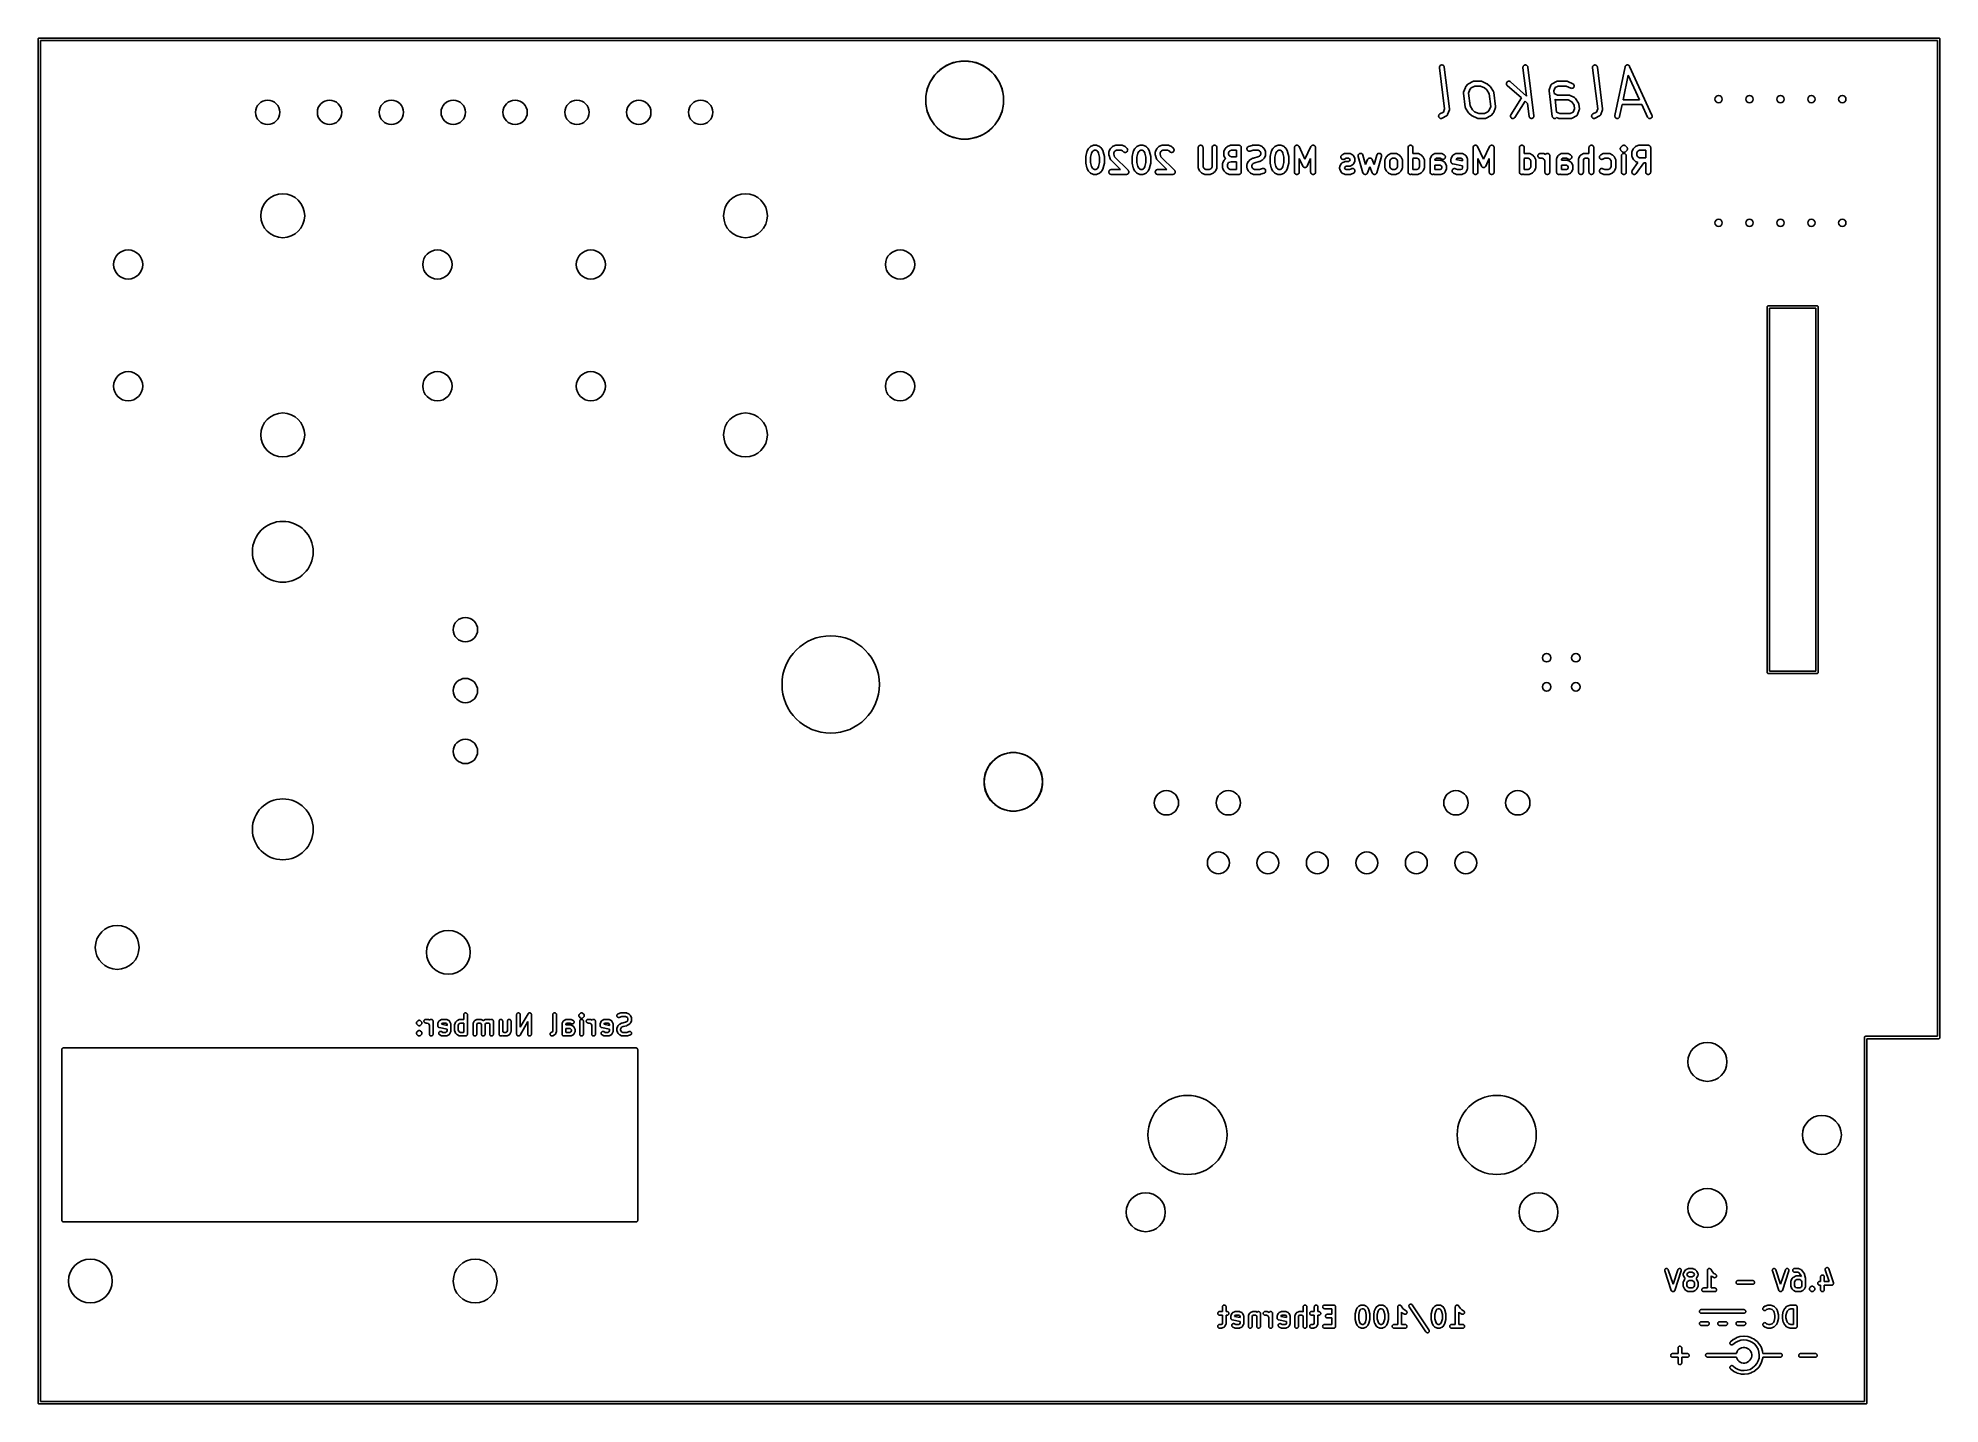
# Model space of a CAD drawing. Extents: x 4.8 to 7.88, y -6.14 to -3.94.
import ezdxf

# ---------------------------------------------------------------- set-up
doc = ezdxf.new("R2010")
doc.units = 0
doc.header["$MEASUREMENT"] = 0
doc.layers.add('BLACK', color=7, linetype='CONTINUOUS')

msp = doc.modelspace()

# ---------------------------------------------------------------- linework, layer by layer
at = {"layer": 'BLACK', "linetype": 'CONTINUOUS'}
for p, q in [((4.8015, -3.93591), (4.80175, -3.93561)), ((4.80175, -3.93561), (4.80205, -3.93536)), ((4.80205, -3.93536), (4.80239, -3.93518)), ((4.80239, -3.93518), (4.80276, -3.93507)), ((4.80276, -3.93507), (4.80305, -3.93504)), ((4.80305, -3.93504), (4.80315, -3.93503)), ((4.80315, -3.93503), (4.80325, -3.93504)), ((4.80325, -3.93504), (7.87392, -3.93504)), ((7.87392, -3.93504), (7.87402, -3.93503)), ((7.87402, -3.93503), (7.87411, -3.93504)), ((7.87411, -3.93504), (7.8744, -3.93507)), ((7.8744, -3.93507), (7.87477, -3.93518)), ((7.87477, -3.93518), (7.87511, -3.93536)), ((7.87511, -3.93536), (7.87541, -3.93561)), ((7.87541, -3.93561), (7.87566, -3.93591)), ((4.80117, -3.93701), (4.80121, -3.93662)), ((4.80118, -3.9371), (4.80117, -3.93701)), ((4.80118, -5.66919), (4.80118, -3.9371)), ((4.80121, -3.93662), (4.80132, -3.93625)), ((4.80132, -3.93625), (4.8015, -3.93591)), ((7.87205, -3.93898), (4.80512, -3.93898)), ((4.80512, -3.93898), (4.80512, -6.13976)), ((7.87205, -4.37018), (7.87205, -3.93898)), ((7.87566, -3.93591), (7.87584, -3.93625)), ((7.87584, -3.93625), (7.87596, -3.93662)), ((7.87596, -3.93662), (7.87599, -3.93701)), ((7.87599, -3.93701), (7.87598, -3.9371)), ((7.87598, -3.9371), (7.87598, -5.55108)), ((6.24339, -4.0056), (6.25028, -3.99528)), ((6.25028, -3.99528), (6.25906, -3.9865)), ((6.25906, -3.9865), (6.26937, -3.97961)), ((6.26937, -3.97961), (6.28084, -3.97486)), ((6.28084, -3.97486), (6.29301, -3.97244)), ((6.29301, -3.97244), (6.30542, -3.97244)), ((6.30542, -3.97244), (6.31759, -3.97486)), ((6.31759, -3.97486), (6.32905, -3.97961)), ((6.32905, -3.97961), (6.33937, -3.9865)), ((6.33937, -3.9865), (6.34814, -3.99528)), ((6.34814, -3.99528), (6.35504, -4.0056)), ((7.06683, -3.98214), (7.06697, -3.98138)), ((7.06684, -3.9829), (7.06683, -3.98214)), ((7.06684, -3.98296), (7.06684, -3.9829)), ((7.07516, -4.04949), (7.06684, -3.98296)), ((7.06697, -3.98138), (7.06725, -3.98067)), ((7.06725, -3.98067), (7.06767, -3.98002)), ((7.06767, -3.98002), (7.0682, -3.97947)), ((7.0682, -3.97947), (7.06883, -3.97903)), ((7.06883, -3.97903), (7.06954, -3.97872)), ((7.06954, -3.97872), (7.07029, -3.97856)), ((7.07029, -3.97856), (7.07106, -3.97855)), ((7.07106, -3.97855), (7.07181, -3.97868)), ((7.07181, -3.97868), (7.07253, -3.97896)), ((7.07253, -3.97896), (7.07318, -3.97937)), ((7.07318, -3.97937), (7.07373, -3.9799)), ((7.07373, -3.9799), (7.07417, -3.98053)), ((7.07417, -3.98053), (7.07449, -3.98123)), ((7.07449, -3.98123), (7.07466, -3.98198)), ((7.07466, -3.98198), (7.08309, -4.04947)), ((7.20181, -3.98214), (7.20195, -3.98138)), ((7.20182, -3.9829), (7.20181, -3.98214)), ((7.20183, -3.98296), (7.20182, -3.9829)), ((7.20756, -4.02882), (7.20183, -3.98296)), ((7.20195, -3.98138), (7.20223, -3.98067)), ((7.20223, -3.98067), (7.20265, -3.98002)), ((7.20265, -3.98002), (7.20318, -3.97947)), ((7.20318, -3.97947), (7.20382, -3.97903)), ((7.20382, -3.97903), (7.20452, -3.97872)), ((7.20452, -3.97872), (7.20527, -3.97856)), ((7.20527, -3.97856), (7.20604, -3.97855)), ((7.20604, -3.97855), (7.2068, -3.97868)), ((7.2068, -3.97868), (7.20751, -3.97896)), ((7.20751, -3.97896), (7.20816, -3.97937)), ((7.20816, -3.97937), (7.20872, -3.9799)), ((7.20872, -3.9799), (7.20916, -3.98053)), ((7.20916, -3.98053), (7.20947, -3.98123)), ((7.20947, -3.98123), (7.20964, -3.98198)), ((7.20964, -3.98198), (7.21948, -4.06072)), ((7.3143, -3.98214), (7.31443, -3.98138)), ((7.31431, -3.9829), (7.3143, -3.98214)), ((7.31431, -3.98296), (7.31431, -3.9829)), ((7.32263, -4.04949), (7.31431, -3.98296)), ((7.31443, -3.98138), (7.31472, -3.98067)), ((7.31472, -3.98067), (7.31514, -3.98002)), ((7.31514, -3.98002), (7.31567, -3.97947)), ((7.31567, -3.97947), (7.3163, -3.97903)), ((7.3163, -3.97903), (7.31701, -3.97872)), ((7.31701, -3.97872), (7.31776, -3.97856)), ((7.31776, -3.97856), (7.31853, -3.97855)), ((7.31853, -3.97855), (7.31928, -3.97868)), ((7.31928, -3.97868), (7.32, -3.97896)), ((7.32, -3.97896), (7.32065, -3.97937)), ((7.32065, -3.97937), (7.3212, -3.9799)), ((7.3212, -3.9799), (7.32164, -3.98053)), ((7.32164, -3.98053), (7.32196, -3.98123)), ((7.32196, -3.98123), (7.32212, -3.98198)), ((7.32212, -3.98198), (7.33056, -4.04947)), ((7.35045, -4.06041), (7.36686, -3.98167)), ((7.37212, -3.995), (7.36384, -4.03478)), ((7.36686, -3.98167), (7.36687, -3.98161)), ((7.36687, -3.98161), (7.36696, -3.98134)), ((7.36696, -3.98134), (7.36704, -3.98106)), ((7.36704, -3.98106), (7.36708, -3.98098)), ((7.36708, -3.98098), (7.36711, -3.98088)), ((7.36711, -3.98088), (7.36725, -3.98063)), ((7.36725, -3.98063), (7.36738, -3.98037)), ((7.36738, -3.98037), (7.36744, -3.9803)), ((7.36744, -3.9803), (7.36749, -3.98021)), ((7.36749, -3.98021), (7.36767, -3.98)), ((7.36767, -3.98), (7.36785, -3.97977)), ((7.36785, -3.97977), (7.36792, -3.9797)), ((7.36792, -3.9797), (7.36798, -3.97963)), ((7.36798, -3.97963), (7.36821, -3.97945)), ((7.36821, -3.97945), (7.36843, -3.97926)), ((7.36843, -3.97926), (7.36851, -3.97921)), ((7.36851, -3.97921), (7.36859, -3.97916)), ((7.36859, -3.97916), (7.36885, -3.97902)), ((7.36885, -3.97902), (7.3691, -3.97888)), ((7.3691, -3.97888), (7.36919, -3.97885)), ((7.36919, -3.97885), (7.36927, -3.97881)), ((7.36927, -3.97881), (7.36955, -3.97873)), ((7.36955, -3.97873), (7.36982, -3.97864)), ((7.36982, -3.97864), (7.36992, -3.97862)), ((7.36992, -3.97862), (7.37001, -3.9786)), ((7.37001, -3.9786), (7.3703, -3.97857)), ((7.3703, -3.97857), (7.37059, -3.97854)), ((7.37059, -3.97854), (7.37068, -3.97854)), ((7.37068, -3.97854), (7.37078, -3.97853)), ((7.37078, -3.97853), (7.37107, -3.97857)), ((7.37107, -3.97857), (7.37135, -3.97859)), ((7.37135, -3.97859), (7.37145, -3.97861)), ((7.37145, -3.97861), (7.37154, -3.97862)), ((7.37154, -3.97862), (7.37182, -3.97871)), ((7.37182, -3.97871), (7.3721, -3.97879)), ((7.3721, -3.97879), (7.37218, -3.97883)), ((7.39035, -4.03478), (7.37212, -3.995)), ((7.37218, -3.97883), (7.37227, -3.97886)), ((7.37227, -3.97886), (7.37253, -3.979)), ((7.37253, -3.979), (7.37278, -3.97912)), ((7.37278, -3.97912), (7.37286, -3.97918)), ((7.37286, -3.97918), (7.37295, -3.97923)), ((7.37295, -3.97923), (7.37317, -3.97942)), ((7.37317, -3.97942), (7.3734, -3.97959)), ((7.3734, -3.97959), (7.37346, -3.97966)), ((7.37346, -3.97966), (7.37353, -3.97972)), ((7.37353, -3.97972), (7.37371, -3.97995)), ((7.37371, -3.97995), (7.3739, -3.98017)), ((7.3739, -3.98017), (7.37395, -3.98025)), ((7.37395, -3.98025), (7.37401, -3.98032)), ((7.37401, -3.98032), (7.37415, -3.98058)), ((7.37415, -3.98058), (7.37429, -3.98083)), ((7.37429, -3.98083), (7.41038, -4.05957)), ((6.23622, -4.02923), (6.23864, -4.01706)), ((6.23864, -4.01706), (6.24339, -4.0056)), ((6.35504, -4.0056), (6.35978, -4.01706)), ((6.35978, -4.01706), (6.3622, -4.02923)), ((7.10572, -4.02384), (7.10573, -4.02361)), ((7.10574, -4.024), (7.10572, -4.02384)), ((7.10573, -4.02338), (7.10576, -4.02323)), ((7.10573, -4.02361), (7.10573, -4.02338)), ((7.10574, -4.02415), (7.10574, -4.024)), ((7.10574, -4.0242), (7.10574, -4.02415)), ((7.10856, -4.0467), (7.10574, -4.0242)), ((7.10576, -4.02323), (7.10577, -4.02308)), ((7.10577, -4.02308), (7.10583, -4.02285)), ((7.10583, -4.02285), (7.10587, -4.02263)), ((7.10587, -4.02263), (7.10592, -4.02248)), ((7.10592, -4.02248), (7.10596, -4.02233)), ((7.10596, -4.02233), (7.10878, -4.01483)), ((7.10878, -4.01483), (7.1088, -4.01478)), ((7.1088, -4.01478), (7.10893, -4.01452)), ((7.10893, -4.01452), (7.10905, -4.01425)), ((7.10905, -4.01425), (7.1091, -4.01418)), ((7.1091, -4.01418), (7.10914, -4.0141)), ((7.10914, -4.0141), (7.10933, -4.01387)), ((7.10933, -4.01387), (7.1095, -4.01362)), ((7.1095, -4.01362), (7.11278, -4.00987)), ((7.11278, -4.00987), (7.11282, -4.00983)), ((7.11282, -4.00983), (7.11304, -4.00963)), ((7.11304, -4.00963), (7.11325, -4.00942)), ((7.11325, -4.00942), (7.11332, -4.00937)), ((7.11332, -4.00937), (7.11338, -4.00932)), ((7.11338, -4.00932), (7.11364, -4.00916)), ((7.11364, -4.00916), (7.11389, -4.00899)), ((7.1159, -4.01827), (7.11368, -4.02419)), ((7.11368, -4.02419), (7.11626, -4.04486)), ((7.11389, -4.00899), (7.12092, -4.00524)), ((7.11823, -4.0156), (7.1159, -4.01827)), ((7.12376, -4.01265), (7.11823, -4.0156)), ((7.12092, -4.00524), (7.12097, -4.00522)), ((7.12097, -4.00522), (7.12113, -4.00516)), ((7.12113, -4.00516), (7.12127, -4.00508)), ((7.12127, -4.00508), (7.12148, -4.00501)), ((7.12148, -4.00501), (7.12168, -4.00493)), ((7.12168, -4.00493), (7.12185, -4.0049)), ((7.12185, -4.0049), (7.12201, -4.00486)), ((7.12201, -4.00486), (7.12223, -4.00483)), ((7.12223, -4.00483), (7.12244, -4.00479)), ((7.12244, -4.00479), (7.12261, -4.0048)), ((7.12261, -4.0048), (7.12277, -4.00478)), ((7.12277, -4.00478), (7.13402, -4.00478)), ((7.13314, -4.01265), (7.12376, -4.01265)), ((7.1398, -4.01579), (7.13314, -4.01265)), ((7.13402, -4.00478), (7.13408, -4.00478)), ((7.13408, -4.00478), (7.13415, -4.00479)), ((7.13415, -4.00479), (7.13421, -4.00479)), ((7.13421, -4.00479), (7.13453, -4.00483)), ((7.13453, -4.00483), (7.13484, -4.00487)), ((7.13484, -4.00487), (7.13491, -4.00489)), ((7.13491, -4.00489), (7.13497, -4.0049)), ((7.13497, -4.0049), (7.13527, -4.005)), ((7.13527, -4.005), (7.13557, -4.0051)), ((7.13557, -4.0051), (7.13563, -4.00513)), ((7.13563, -4.00513), (7.1357, -4.00516)), ((7.1357, -4.00516), (7.14367, -4.0089)), ((7.14317, -4.01878), (7.1398, -4.01579)), ((7.1471, -4.02507), (7.14317, -4.01878)), ((7.14367, -4.0089), (7.14372, -4.00893)), ((7.14372, -4.00893), (7.14385, -4.00901)), ((7.14385, -4.00901), (7.14398, -4.00907)), ((7.14398, -4.00907), (7.14417, -4.00921)), ((7.14417, -4.00921), (7.14437, -4.00933)), ((7.14437, -4.00933), (7.14448, -4.00943)), ((7.14448, -4.00943), (7.14461, -4.00952)), ((7.14461, -4.00952), (7.14882, -4.01327)), ((7.14968, -4.04574), (7.1471, -4.02507)), ((7.14882, -4.01327), (7.14886, -4.01331)), ((7.14886, -4.01331), (7.14896, -4.01342)), ((7.14896, -4.01342), (7.14908, -4.01352)), ((7.14908, -4.01352), (7.14922, -4.01371)), ((7.14922, -4.01371), (7.14938, -4.01388)), ((7.14938, -4.01388), (7.14946, -4.01401)), ((7.14946, -4.01401), (7.14955, -4.01413)), ((7.14955, -4.01413), (7.15423, -4.02163)), ((7.15423, -4.02163), (7.15426, -4.02168)), ((7.15426, -4.02168), (7.15429, -4.02173)), ((7.15429, -4.02173), (7.15432, -4.02178)), ((7.15432, -4.02178), (7.15445, -4.02207)), ((7.15445, -4.02207), (7.15459, -4.02237)), ((7.15459, -4.02237), (7.15461, -4.02243)), ((7.15461, -4.02243), (7.15463, -4.02248)), ((7.15463, -4.02248), (7.1547, -4.0228)), ((7.1547, -4.0228), (7.15479, -4.02311)), ((7.15479, -4.02311), (7.15479, -4.02317)), ((7.15479, -4.02317), (7.1548, -4.02323)), ((7.1548, -4.02323), (7.15761, -4.04572)), ((7.17508, -4.00891), (7.17512, -4.00814)), ((7.1752, -4.00967), (7.17508, -4.00891)), ((7.17512, -4.00814), (7.17531, -4.00739)), ((7.17545, -4.01039), (7.1752, -4.00967)), ((7.17531, -4.00739), (7.17564, -4.0067)), ((7.17585, -4.01105), (7.17545, -4.01039)), ((7.17564, -4.0067), (7.17609, -4.00608)), ((7.17636, -4.01162), (7.17585, -4.01105)), ((7.17609, -4.00608), (7.17666, -4.00556)), ((7.1764, -4.01166), (7.17636, -4.01162)), ((7.19923, -4.03195), (7.1764, -4.01166)), ((7.17666, -4.00556), (7.17732, -4.00517)), ((7.17732, -4.00517), (7.17804, -4.0049)), ((7.17804, -4.0049), (7.1788, -4.00479)), ((7.1788, -4.00479), (7.17957, -4.00482)), ((7.17957, -4.00482), (7.18031, -4.005)), ((7.18031, -4.005), (7.18101, -4.00532)), ((7.18101, -4.00532), (7.18163, -4.00578)), ((7.18163, -4.00578), (7.20756, -4.02882)), ((7.24398, -4.02009), (7.24399, -4.01986)), ((7.244, -4.02025), (7.24398, -4.02009)), ((7.24399, -4.01963), (7.24402, -4.01948)), ((7.24399, -4.01986), (7.24399, -4.01963)), ((7.244, -4.0204), (7.244, -4.02025)), ((7.24401, -4.02045), (7.244, -4.0204)), ((7.24916, -4.0617), (7.24401, -4.02045)), ((7.24402, -4.01948), (7.24403, -4.01933)), ((7.24403, -4.01933), (7.24409, -4.0191)), ((7.24409, -4.0191), (7.24413, -4.01888)), ((7.24413, -4.01888), (7.24419, -4.01873)), ((7.24419, -4.01873), (7.24423, -4.01858)), ((7.24423, -4.01858), (7.24704, -4.01108)), ((7.24704, -4.01108), (7.24706, -4.01103)), ((7.24706, -4.01103), (7.24717, -4.01082)), ((7.24717, -4.01082), (7.24726, -4.0106)), ((7.24726, -4.0106), (7.24734, -4.01048)), ((7.24734, -4.01048), (7.24741, -4.01035)), ((7.24741, -4.01035), (7.24756, -4.01016)), ((7.24756, -4.01016), (7.24769, -4.00996)), ((7.24769, -4.00996), (7.24779, -4.00986)), ((7.24779, -4.00986), (7.24788, -4.00974)), ((7.24788, -4.00974), (7.24806, -4.00959)), ((7.24806, -4.00959), (7.24823, -4.00942)), ((7.24823, -4.00942), (7.24836, -4.00934)), ((7.24836, -4.00934), (7.24847, -4.00924)), ((7.24847, -4.00924), (7.24867, -4.00913)), ((7.24867, -4.00913), (7.24887, -4.00899)), ((7.24887, -4.00899), (7.2559, -4.00524)), ((7.25389, -4.01524), (7.25194, -4.02044)), ((7.25194, -4.02044), (7.25249, -4.02483)), ((7.25249, -4.02483), (7.2577, -4.02728)), ((7.25874, -4.01265), (7.25389, -4.01524)), ((7.2559, -4.00524), (7.25595, -4.00522)), ((7.25595, -4.00522), (7.25611, -4.00516)), ((7.25611, -4.00516), (7.25626, -4.00508)), ((7.25626, -4.00508), (7.25646, -4.00501)), ((7.25646, -4.00501), (7.25667, -4.00493)), ((7.25667, -4.00493), (7.25683, -4.0049)), ((7.25683, -4.0049), (7.25699, -4.00486)), ((7.25699, -4.00486), (7.25721, -4.00483)), ((7.25721, -4.00483), (7.25742, -4.00479)), ((7.25742, -4.00479), (7.25759, -4.0048)), ((7.25759, -4.0048), (7.25776, -4.00478)), ((7.2577, -4.02728), (7.27557, -4.02728)), ((7.25776, -4.00478), (7.27275, -4.00478)), ((7.27187, -4.01265), (7.25874, -4.01265)), ((7.27905, -4.01603), (7.27187, -4.01265)), ((7.27275, -4.00478), (7.27281, -4.00478)), ((7.27281, -4.00478), (7.27288, -4.00479)), ((7.27288, -4.00479), (7.27295, -4.00479)), ((7.27295, -4.00479), (7.27326, -4.00483)), ((7.27326, -4.00483), (7.27357, -4.00487)), ((7.27357, -4.00487), (7.27364, -4.00489)), ((7.27364, -4.00489), (7.27371, -4.0049)), ((7.27371, -4.0049), (7.274, -4.005)), ((7.274, -4.005), (7.27431, -4.0051)), ((7.27431, -4.0051), (7.27437, -4.00513)), ((7.27437, -4.00513), (7.27443, -4.00516)), ((7.27443, -4.00516), (7.2824, -4.0089)), ((7.27557, -4.02728), (7.27562, -4.02728)), ((7.27562, -4.02728), (7.27569, -4.02729)), ((7.27569, -4.02729), (7.27576, -4.02728)), ((7.27576, -4.02728), (7.27607, -4.02733)), ((7.27607, -4.02733), (7.27639, -4.02736)), ((7.27639, -4.02736), (7.27645, -4.02738)), ((7.27645, -4.02738), (7.27652, -4.02739)), ((7.27652, -4.02739), (7.27682, -4.0275)), ((7.27682, -4.0275), (7.27712, -4.0276)), ((7.27712, -4.0276), (7.27718, -4.02763)), ((7.27718, -4.02763), (7.27724, -4.02765)), ((7.27724, -4.02765), (7.28521, -4.0314)), ((7.27977, -4.01629), (7.27905, -4.01603)), ((7.28053, -4.0164), (7.27977, -4.01629)), ((7.2813, -4.01636), (7.28053, -4.0164)), ((7.28204, -4.01618), (7.2813, -4.01636)), ((7.28274, -4.01585), (7.28204, -4.01618)), ((7.2824, -4.0089), (7.28245, -4.00893)), ((7.28245, -4.00893), (7.2831, -4.00933)), ((7.28336, -4.01539), (7.28274, -4.01585)), ((7.2831, -4.00933), (7.28367, -4.00985)), ((7.28388, -4.01483), (7.28336, -4.01539)), ((7.28367, -4.00985), (7.28412, -4.01047)), ((7.28427, -4.01417), (7.28388, -4.01483)), ((7.28412, -4.01047), (7.28444, -4.01117)), ((7.28454, -4.01345), (7.28427, -4.01417)), ((7.28444, -4.01117), (7.28462, -4.01192)), ((7.28465, -4.01269), (7.28454, -4.01345)), ((7.28462, -4.01192), (7.28465, -4.01269)), ((6.23622, -4.04164), (6.23622, -4.02923)), ((6.23864, -4.05381), (6.23622, -4.04164)), ((6.24339, -4.06527), (6.23864, -4.05381)), ((6.35978, -4.05381), (6.35504, -4.06527)), ((6.3622, -4.04164), (6.35978, -4.05381)), ((6.3622, -4.02923), (6.3622, -4.04164)), ((7.06588, -4.05934), (7.06631, -4.05871)), ((7.06631, -4.05871), (7.06685, -4.05816)), ((7.06685, -4.05816), (7.06749, -4.05774)), ((7.06749, -4.05774), (7.07321, -4.05469)), ((7.07321, -4.05469), (7.07516, -4.04949)), ((7.08287, -4.05134), (7.08006, -4.05884)), ((7.08291, -4.0512), (7.08287, -4.05134)), ((7.08297, -4.05105), (7.08291, -4.0512)), ((7.08301, -4.05083), (7.08297, -4.05105)), ((7.08307, -4.0506), (7.08301, -4.05083)), ((7.08308, -4.05045), (7.08307, -4.0506)), ((7.08311, -4.0503), (7.08308, -4.05045)), ((7.08309, -4.04947), (7.0831, -4.04953)), ((7.0831, -4.04953), (7.0831, -4.04968)), ((7.0831, -4.04968), (7.08312, -4.04984)), ((7.08312, -4.04984), (7.08311, -4.05007)), ((7.08311, -4.05007), (7.08311, -4.0503)), ((7.10857, -4.04676), (7.10856, -4.0467)), ((7.10857, -4.04682), (7.10857, -4.04676)), ((7.10865, -4.04713), (7.10857, -4.04682)), ((7.10873, -4.04745), (7.10865, -4.04713)), ((7.10875, -4.0475), (7.10873, -4.04745)), ((7.10876, -4.04756), (7.10875, -4.0475)), ((7.1089, -4.04785), (7.10876, -4.04756)), ((7.10904, -4.04815), (7.1089, -4.04785)), ((7.10907, -4.0482), (7.10904, -4.04815)), ((7.1091, -4.04825), (7.10907, -4.0482)), ((7.10912, -4.0483), (7.1091, -4.04825)), ((7.11381, -4.0558), (7.10912, -4.0483)), ((7.1139, -4.05592), (7.11381, -4.0558)), ((7.11398, -4.05605), (7.1139, -4.05592)), ((7.11414, -4.05622), (7.11398, -4.05605)), ((7.11428, -4.05641), (7.11414, -4.05622)), ((7.11439, -4.05651), (7.11428, -4.05641)), ((7.11449, -4.05662), (7.11439, -4.05651)), ((7.11453, -4.05665), (7.11449, -4.05662)), ((7.11875, -4.0604), (7.11453, -4.05665)), ((7.11626, -4.04486), (7.12019, -4.05115)), ((7.12019, -4.05115), (7.12356, -4.05414)), ((7.12356, -4.05414), (7.13022, -4.05727)), ((7.13022, -4.05727), (7.1396, -4.05727)), ((7.1396, -4.05727), (7.14513, -4.05433)), ((7.14513, -4.05433), (7.14746, -4.05166)), ((7.14746, -4.05166), (7.14968, -4.04574)), ((7.15386, -4.0563), (7.15058, -4.06005)), ((7.15403, -4.05606), (7.15386, -4.0563)), ((7.15421, -4.05583), (7.15403, -4.05606)), ((7.15425, -4.05575), (7.15421, -4.05583)), ((7.15431, -4.05568), (7.15425, -4.05575)), ((7.15443, -4.05541), (7.15431, -4.05568)), ((7.15456, -4.05515), (7.15443, -4.05541)), ((7.15458, -4.05509), (7.15456, -4.05515)), ((7.15739, -4.0476), (7.15458, -4.05509)), ((7.15743, -4.04745), (7.15739, -4.0476)), ((7.15749, -4.0473), (7.15743, -4.04745)), ((7.15753, -4.04708), (7.15749, -4.0473)), ((7.15759, -4.04685), (7.15753, -4.04708)), ((7.1576, -4.0467), (7.15759, -4.04685)), ((7.15763, -4.04655), (7.1576, -4.0467)), ((7.15761, -4.04572), (7.15762, -4.04578)), ((7.15762, -4.04578), (7.15762, -4.04593)), ((7.15762, -4.04593), (7.15764, -4.04609)), ((7.15764, -4.04609), (7.15763, -4.04632)), ((7.15763, -4.04632), (7.15763, -4.04655)), ((7.18224, -4.05912), (7.19923, -4.03195)), ((7.20519, -4.03725), (7.18892, -4.0633)), ((7.20904, -4.04067), (7.20519, -4.03725)), ((7.21167, -4.0617), (7.20904, -4.04067)), ((7.25514, -4.03478), (7.25365, -4.03407)), ((7.25365, -4.03407), (7.25624, -4.05482)), ((7.25521, -4.0348), (7.25514, -4.03478)), ((7.25527, -4.03483), (7.25521, -4.0348)), ((7.25557, -4.03493), (7.25527, -4.03483)), ((7.25587, -4.03503), (7.25557, -4.03493)), ((7.25594, -4.03504), (7.25587, -4.03503)), ((7.256, -4.03507), (7.25594, -4.03504)), ((7.25631, -4.0351), (7.256, -4.03507)), ((7.25624, -4.05482), (7.26145, -4.05727)), ((7.25663, -4.03515), (7.25631, -4.0351)), ((7.2567, -4.03514), (7.25663, -4.03515)), ((7.25676, -4.03515), (7.2567, -4.03514)), ((7.25682, -4.03515), (7.25676, -4.03515)), ((7.27469, -4.03515), (7.25682, -4.03515)), ((7.26145, -4.05727), (7.27833, -4.05727)), ((7.28081, -4.03803), (7.27469, -4.03515)), ((7.27833, -4.05727), (7.28318, -4.05469)), ((7.28442, -4.04381), (7.28081, -4.03803)), ((7.28318, -4.05469), (7.28513, -4.04949)), ((7.28513, -4.04949), (7.28442, -4.04381)), ((7.28521, -4.0314), (7.28526, -4.03143)), ((7.28526, -4.03143), (7.28554, -4.0316)), ((7.28554, -4.0316), (7.28583, -4.03176)), ((7.28583, -4.03176), (7.28587, -4.0318)), ((7.28587, -4.0318), (7.28592, -4.03183)), ((7.28592, -4.03183), (7.28616, -4.03205)), ((7.28616, -4.03205), (7.2864, -4.03227)), ((7.2864, -4.03227), (7.28644, -4.03231)), ((7.28644, -4.03231), (7.28648, -4.03235)), ((7.28648, -4.03235), (7.28667, -4.03262)), ((7.28667, -4.03262), (7.28687, -4.03288)), ((7.28687, -4.03288), (7.29156, -4.04038)), ((7.29285, -4.05134), (7.29003, -4.05884)), ((7.29156, -4.04038), (7.29159, -4.04042)), ((7.29159, -4.04042), (7.29161, -4.04048)), ((7.29161, -4.04048), (7.29165, -4.04052)), ((7.29165, -4.04052), (7.29178, -4.04082)), ((7.29178, -4.04082), (7.29192, -4.04112)), ((7.29192, -4.04112), (7.29194, -4.04117)), ((7.29194, -4.04117), (7.29196, -4.04123)), ((7.29196, -4.04123), (7.29203, -4.04154)), ((7.29203, -4.04154), (7.29211, -4.04186)), ((7.29211, -4.04186), (7.29212, -4.04192)), ((7.29212, -4.04192), (7.29213, -4.04198)), ((7.29213, -4.04198), (7.29307, -4.04947)), ((7.29289, -4.0512), (7.29285, -4.05134)), ((7.29294, -4.05105), (7.29289, -4.0512)), ((7.29298, -4.05083), (7.29294, -4.05105)), ((7.29304, -4.0506), (7.29298, -4.05083)), ((7.29305, -4.05045), (7.29304, -4.0506)), ((7.29308, -4.0503), (7.29305, -4.05045)), ((7.29307, -4.04947), (7.29307, -4.04953)), ((7.29307, -4.04953), (7.29307, -4.04968)), ((7.29307, -4.04968), (7.29309, -4.04984)), ((7.29309, -4.04984), (7.29308, -4.05007)), ((7.29308, -4.05007), (7.29308, -4.0503)), ((7.31335, -4.05934), (7.31378, -4.05871)), ((7.31378, -4.05871), (7.31432, -4.05816)), ((7.31432, -4.05816), (7.31496, -4.05774)), ((7.31496, -4.05774), (7.32068, -4.05469)), ((7.32068, -4.05469), (7.32263, -4.04949)), ((7.33034, -4.05134), (7.32753, -4.05884)), ((7.33038, -4.0512), (7.33034, -4.05134)), ((7.33044, -4.05105), (7.33038, -4.0512)), ((7.33048, -4.05083), (7.33044, -4.05105)), ((7.33054, -4.0506), (7.33048, -4.05083)), ((7.33055, -4.05045), (7.33054, -4.0506)), ((7.33058, -4.0503), (7.33055, -4.05045)), ((7.33056, -4.04947), (7.33057, -4.04953)), ((7.33057, -4.04953), (7.33057, -4.04968)), ((7.33057, -4.04968), (7.33059, -4.04984)), ((7.33059, -4.04984), (7.33057, -4.05007)), ((7.33057, -4.05007), (7.33058, -4.0503)), ((7.3622, -4.04265), (7.35816, -4.06201)), ((7.39396, -4.04265), (7.3622, -4.04265)), ((7.36384, -4.03478), (7.39035, -4.03478)), ((7.40322, -4.06285), (7.39396, -4.04265)), ((6.25028, -4.07559), (6.24339, -4.06527)), ((6.25906, -4.08436), (6.25028, -4.07559)), ((6.26937, -4.09126), (6.25906, -4.08436)), ((6.33937, -4.08436), (6.32905, -4.09126)), ((6.34814, -4.07559), (6.33937, -4.08436)), ((6.35504, -4.06527), (6.34814, -4.07559)), ((7.06542, -4.06157), (7.06543, -4.0608)), ((7.06557, -4.06233), (7.06542, -4.06157)), ((7.06543, -4.0608), (7.06558, -4.06005)), ((7.06586, -4.06304), (7.06557, -4.06233)), ((7.06558, -4.06005), (7.06588, -4.05934)), ((7.06628, -4.06368), (7.06586, -4.06304)), ((7.06682, -4.06423), (7.06628, -4.06368)), ((7.06745, -4.06466), (7.06682, -4.06423)), ((7.06816, -4.06497), (7.06745, -4.06466)), ((7.06891, -4.06512), (7.06816, -4.06497)), ((7.06968, -4.06513), (7.06891, -4.06512)), ((7.07043, -4.06499), (7.06968, -4.06513)), ((7.07115, -4.06471), (7.07043, -4.06499)), ((7.0712, -4.06468), (7.07115, -4.06471)), ((7.07823, -4.06094), (7.0712, -4.06468)), ((7.07843, -4.0608), (7.07823, -4.06094)), ((7.07863, -4.06068), (7.07843, -4.0608)), ((7.07874, -4.06059), (7.07863, -4.06068)), ((7.07887, -4.06051), (7.07874, -4.06059)), ((7.07904, -4.06034), (7.07887, -4.06051)), ((7.07922, -4.06018), (7.07904, -4.06034)), ((7.07931, -4.06007), (7.07922, -4.06018)), ((7.07941, -4.05997), (7.07931, -4.06007)), ((7.07954, -4.05977), (7.07941, -4.05997)), ((7.07969, -4.05958), (7.07954, -4.05977)), ((7.07976, -4.05945), (7.07969, -4.05958)), ((7.07984, -4.05933), (7.07976, -4.05945)), ((7.07993, -4.05911), (7.07984, -4.05933)), ((7.08004, -4.0589), (7.07993, -4.05911)), ((7.08006, -4.05884), (7.08004, -4.0589)), ((7.11888, -4.06049), (7.11875, -4.0604)), ((7.11899, -4.0606), (7.11888, -4.06049)), ((7.11918, -4.06072), (7.11899, -4.0606)), ((7.11937, -4.06086), (7.11918, -4.06072)), ((7.11951, -4.06092), (7.11937, -4.06086)), ((7.11964, -4.061), (7.11951, -4.06092)), ((7.11969, -4.06102), (7.11964, -4.061)), ((7.12766, -4.06477), (7.11969, -4.06102)), ((7.12772, -4.0648), (7.12766, -4.06477)), ((7.12778, -4.06483), (7.12772, -4.0648)), ((7.12809, -4.06493), (7.12778, -4.06483)), ((7.12838, -4.06503), (7.12809, -4.06493)), ((7.12845, -4.06504), (7.12838, -4.06503)), ((7.12852, -4.06506), (7.12845, -4.06504)), ((7.12883, -4.0651), (7.12852, -4.06506)), ((7.12914, -4.06514), (7.12883, -4.0651)), ((7.12921, -4.06514), (7.12914, -4.06514)), ((7.12928, -4.06515), (7.12921, -4.06514)), ((7.12934, -4.06515), (7.12928, -4.06515)), ((7.14058, -4.06515), (7.12934, -4.06515)), ((7.14075, -4.06513), (7.14058, -4.06515)), ((7.14092, -4.06513), (7.14075, -4.06513)), ((7.14113, -4.06509), (7.14092, -4.06513)), ((7.14135, -4.06507), (7.14113, -4.06509)), ((7.14151, -4.06502), (7.14135, -4.06507)), ((7.14167, -4.06499), (7.14151, -4.06502)), ((7.14188, -4.06491), (7.14167, -4.06499)), ((7.14208, -4.06485), (7.14188, -4.06491)), ((7.14223, -4.06477), (7.14208, -4.06485)), ((7.14239, -4.06471), (7.14223, -4.06477)), ((7.14244, -4.06468), (7.14239, -4.06471)), ((7.14947, -4.06094), (7.14244, -4.06468)), ((7.14972, -4.06077), (7.14947, -4.06094)), ((7.14997, -4.06061), (7.14972, -4.06077)), ((7.15004, -4.06056), (7.14997, -4.06061)), ((7.15011, -4.06051), (7.15004, -4.06056)), ((7.15032, -4.0603), (7.15011, -4.06051)), ((7.15054, -4.0601), (7.15032, -4.0603)), ((7.15058, -4.06005), (7.15054, -4.0601)), ((7.18164, -4.06132), (7.1817, -4.06055)), ((7.18174, -4.06208), (7.18164, -4.06132)), ((7.1817, -4.06055), (7.1819, -4.05981)), ((7.18198, -4.06281), (7.18174, -4.06208)), ((7.1819, -4.05981), (7.18224, -4.05912)), ((7.18236, -4.06348), (7.18198, -4.06281)), ((7.18286, -4.06406), (7.18236, -4.06348)), ((7.18347, -4.06454), (7.18286, -4.06406)), ((7.18415, -4.06488), (7.18347, -4.06454)), ((7.18489, -4.06509), (7.18415, -4.06488)), ((7.18566, -4.06515), (7.18489, -4.06509)), ((7.18642, -4.06506), (7.18566, -4.06515)), ((7.18715, -4.06482), (7.18642, -4.06506)), ((7.18782, -4.06444), (7.18715, -4.06482)), ((7.18841, -4.06395), (7.18782, -4.06444)), ((7.18889, -4.06334), (7.18841, -4.06395)), ((7.18892, -4.0633), (7.18889, -4.06334)), ((7.21184, -4.06245), (7.21167, -4.0617)), ((7.21215, -4.06315), (7.21184, -4.06245)), ((7.21259, -4.06378), (7.21215, -4.06315)), ((7.21315, -4.06431), (7.21259, -4.06378)), ((7.21379, -4.06472), (7.21315, -4.06431)), ((7.21451, -4.065), (7.21379, -4.06472)), ((7.21527, -4.06514), (7.21451, -4.065)), ((7.21604, -4.06512), (7.21527, -4.06514)), ((7.21679, -4.06496), (7.21604, -4.06512)), ((7.21749, -4.06465), (7.21679, -4.06496)), ((7.21812, -4.06421), (7.21749, -4.06465)), ((7.21866, -4.06366), (7.21812, -4.06421)), ((7.21907, -4.06302), (7.21866, -4.06366)), ((7.21936, -4.0623), (7.21907, -4.06302)), ((7.2195, -4.06155), (7.21936, -4.0623)), ((7.21948, -4.06072), (7.21949, -4.06078)), ((7.21949, -4.06078), (7.2195, -4.06155)), ((7.24933, -4.06245), (7.24916, -4.0617)), ((7.24964, -4.06315), (7.24933, -4.06245)), ((7.25009, -4.06378), (7.24964, -4.06315)), ((7.25064, -4.06431), (7.25009, -4.06378)), ((7.25129, -4.06472), (7.25064, -4.06431)), ((7.25201, -4.065), (7.25129, -4.06472)), ((7.25276, -4.06514), (7.25201, -4.065)), ((7.25353, -4.06512), (7.25276, -4.06514)), ((7.25428, -4.06496), (7.25353, -4.06512)), ((7.25499, -4.06465), (7.25428, -4.06496)), ((7.25562, -4.06421), (7.25499, -4.06465)), ((7.25615, -4.06366), (7.25562, -4.06421)), ((7.25624, -4.06352), (7.25615, -4.06366)), ((7.25889, -4.06477), (7.25624, -4.06352)), ((7.25896, -4.0648), (7.25889, -4.06477)), ((7.25902, -4.06483), (7.25896, -4.0648)), ((7.25932, -4.06493), (7.25902, -4.06483)), ((7.25962, -4.06503), (7.25932, -4.06493)), ((7.25968, -4.06504), (7.25962, -4.06503)), ((7.25975, -4.06506), (7.25968, -4.06504)), ((7.26006, -4.0651), (7.25975, -4.06506)), ((7.26038, -4.06514), (7.26006, -4.0651)), ((7.26045, -4.06514), (7.26038, -4.06514)), ((7.26051, -4.06515), (7.26045, -4.06514)), ((7.26057, -4.06515), (7.26051, -4.06515)), ((7.27932, -4.06515), (7.26057, -4.06515)), ((7.27948, -4.06513), (7.27932, -4.06515)), ((7.27965, -4.06513), (7.27948, -4.06513)), ((7.27986, -4.06509), (7.27965, -4.06513)), ((7.28008, -4.06507), (7.27986, -4.06509)), ((7.28024, -4.06502), (7.28008, -4.06507)), ((7.28041, -4.06499), (7.28024, -4.06502)), ((7.28061, -4.06491), (7.28041, -4.06499)), ((7.28082, -4.06485), (7.28061, -4.06491)), ((7.28097, -4.06477), (7.28082, -4.06485)), ((7.28112, -4.06471), (7.28097, -4.06477)), ((7.28117, -4.06468), (7.28112, -4.06471)), ((7.2882, -4.06094), (7.28117, -4.06468)), ((7.2884, -4.0608), (7.2882, -4.06094)), ((7.28861, -4.06068), (7.2884, -4.0608)), ((7.28872, -4.06059), (7.28861, -4.06068)), ((7.28884, -4.06051), (7.28872, -4.06059)), ((7.28901, -4.06034), (7.28884, -4.06051)), ((7.28919, -4.06018), (7.28901, -4.06034)), ((7.28928, -4.06007), (7.28919, -4.06018)), ((7.28938, -4.05997), (7.28928, -4.06007)), ((7.28952, -4.05977), (7.28938, -4.05997)), ((7.28967, -4.05958), (7.28952, -4.05977)), ((7.28973, -4.05945), (7.28967, -4.05958)), ((7.28981, -4.05933), (7.28973, -4.05945)), ((7.2899, -4.05911), (7.28981, -4.05933)), ((7.29001, -4.0589), (7.2899, -4.05911)), ((7.29003, -4.05884), (7.29001, -4.0589)), ((7.31289, -4.06157), (7.3129, -4.0608)), ((7.31304, -4.06233), (7.31289, -4.06157)), ((7.3129, -4.0608), (7.31305, -4.06005)), ((7.31333, -4.06304), (7.31304, -4.06233)), ((7.31305, -4.06005), (7.31335, -4.05934)), ((7.31375, -4.06368), (7.31333, -4.06304)), ((7.31429, -4.06423), (7.31375, -4.06368)), ((7.31492, -4.06466), (7.31429, -4.06423)), ((7.31563, -4.06497), (7.31492, -4.06466)), ((7.31638, -4.06512), (7.31563, -4.06497)), ((7.31715, -4.06513), (7.31638, -4.06512)), ((7.3179, -4.06499), (7.31715, -4.06513)), ((7.31862, -4.06471), (7.3179, -4.06499)), ((7.31866, -4.06468), (7.31862, -4.06471)), ((7.32569, -4.06094), (7.31866, -4.06468)), ((7.32589, -4.0608), (7.32569, -4.06094)), ((7.3261, -4.06068), (7.32589, -4.0608)), ((7.32621, -4.06059), (7.3261, -4.06068)), ((7.32633, -4.06051), (7.32621, -4.06059)), ((7.3265, -4.06034), (7.32633, -4.06051)), ((7.32669, -4.06018), (7.3265, -4.06034)), ((7.32678, -4.06007), (7.32669, -4.06018)), ((7.32688, -4.05997), (7.32678, -4.06007)), ((7.32701, -4.05977), (7.32688, -4.05997)), ((7.32716, -4.05958), (7.32701, -4.05977)), ((7.32723, -4.05945), (7.32716, -4.05958)), ((7.32731, -4.05933), (7.32723, -4.05945)), ((7.3274, -4.05911), (7.32731, -4.05933)), ((7.32751, -4.0589), (7.3274, -4.05911)), ((7.32753, -4.05884), (7.32751, -4.0589)), ((7.35037, -4.06117), (7.35045, -4.06041)), ((7.35044, -4.06194), (7.35037, -4.06117)), ((7.35065, -4.06268), (7.35044, -4.06194)), ((7.35101, -4.06336), (7.35065, -4.06268)), ((7.35149, -4.06396), (7.35101, -4.06336)), ((7.35207, -4.06445), (7.35149, -4.06396)), ((7.35275, -4.06483), (7.35207, -4.06445)), ((7.35348, -4.06506), (7.35275, -4.06483)), ((7.35424, -4.06515), (7.35348, -4.06506)), ((7.35501, -4.06509), (7.35424, -4.06515)), ((7.35575, -4.06488), (7.35501, -4.06509)), ((7.35643, -4.06453), (7.35575, -4.06488)), ((7.35703, -4.06405), (7.35643, -4.06453)), ((7.35753, -4.06347), (7.35703, -4.06405)), ((7.35791, -4.0628), (7.35753, -4.06347)), ((7.35815, -4.06207), (7.35791, -4.0628)), ((7.35816, -4.06201), (7.35815, -4.06207)), ((7.40361, -4.06352), (7.40322, -4.06285)), ((7.40412, -4.06409), (7.40361, -4.06352)), ((7.40473, -4.06456), (7.40412, -4.06409)), ((7.40542, -4.0649), (7.40473, -4.06456)), ((7.40616, -4.0651), (7.40542, -4.0649)), ((7.40693, -4.06515), (7.40616, -4.0651)), ((7.40769, -4.06505), (7.40693, -4.06515)), ((7.40842, -4.0648), (7.40769, -4.06505)), ((7.40908, -4.06442), (7.40842, -4.0648)), ((7.40966, -4.06391), (7.40908, -4.06442)), ((7.41013, -4.06331), (7.40966, -4.06391)), ((7.41048, -4.06262), (7.41013, -4.06331)), ((7.41038, -4.05957), (7.4104, -4.05962)), ((7.4104, -4.05962), (7.41064, -4.06035)), ((7.41068, -4.06188), (7.41048, -4.06262)), ((7.41064, -4.06035), (7.41074, -4.06111)), ((7.41074, -4.06111), (7.41068, -4.06188)), ((6.28084, -4.096), (6.26937, -4.09126)), ((6.29301, -4.09843), (6.28084, -4.096)), ((6.30542, -4.09843), (6.29301, -4.09843)), ((6.31759, -4.096), (6.30542, -4.09843)), ((6.32905, -4.09126), (6.31759, -4.096)), ((6.49502, -4.12634), (6.49689, -4.11884)), ((6.49689, -4.11884), (6.49691, -4.11879)), ((6.49691, -4.11877), (6.49692, -4.11875)), ((6.49691, -4.11879), (6.49691, -4.11877)), ((6.49692, -4.11875), (6.49705, -4.11841)), ((6.49705, -4.11841), (6.49717, -4.11807)), ((6.49717, -4.11807), (6.49718, -4.11805)), ((6.49718, -4.11805), (6.49719, -4.11804)), ((6.49719, -4.11804), (6.49907, -4.11429)), ((6.49907, -4.11429), (6.49909, -4.11424)), ((6.49909, -4.11424), (6.49921, -4.11405)), ((6.49921, -4.11405), (6.49932, -4.11386)), ((6.49932, -4.11386), (6.49942, -4.11373)), ((6.49942, -4.11373), (6.49951, -4.11359)), ((6.49951, -4.11359), (6.49966, -4.11343)), ((6.49966, -4.11343), (6.4998, -4.11326)), ((6.4998, -4.11326), (6.50168, -4.11139)), ((6.50168, -4.11139), (6.50172, -4.11135)), ((6.50172, -4.11135), (6.50189, -4.11121)), ((6.50189, -4.11121), (6.50205, -4.11106)), ((6.50205, -4.11106), (6.50219, -4.11097)), ((6.50219, -4.11097), (6.50232, -4.11087)), ((6.50232, -4.11087), (6.50251, -4.11077)), ((6.50251, -4.11077), (6.5027, -4.11065)), ((6.5027, -4.11065), (6.50645, -4.10878)), ((6.50582, -4.11838), (6.50443, -4.12117)), ((6.50679, -4.11741), (6.50582, -4.11838)), ((6.50645, -4.10878), (6.5065, -4.10875)), ((6.5065, -4.10875), (6.50661, -4.10871)), ((6.50661, -4.10871), (6.50671, -4.10866)), ((6.50671, -4.10866), (6.50697, -4.10858)), ((6.50914, -4.11624), (6.50679, -4.11741)), ((6.50697, -4.10858), (6.50722, -4.10849)), ((6.50722, -4.10849), (6.50734, -4.10847)), ((6.50734, -4.10847), (6.50745, -4.10844)), ((6.50745, -4.10844), (6.50771, -4.10841)), ((6.50771, -4.10841), (6.50798, -4.10837)), ((6.50798, -4.10837), (6.5081, -4.10837)), ((6.5081, -4.10837), (6.50821, -4.10836)), ((6.50821, -4.10836), (6.51196, -4.10836)), ((6.51103, -4.11624), (6.50914, -4.11624)), ((6.51338, -4.11741), (6.51103, -4.11624)), ((6.51196, -4.10836), (6.51202, -4.10836)), ((6.51202, -4.10836), (6.51213, -4.10837)), ((6.51213, -4.10837), (6.51225, -4.10837)), ((6.51225, -4.10837), (6.51251, -4.10842)), ((6.51251, -4.10842), (6.51278, -4.10845)), ((6.51278, -4.10845), (6.51289, -4.10848)), ((6.51289, -4.10848), (6.513, -4.1085)), ((6.513, -4.1085), (6.51326, -4.1086)), ((6.51326, -4.1086), (6.51351, -4.10868)), ((6.51435, -4.11838), (6.51338, -4.11741)), ((6.51351, -4.10868), (6.51361, -4.10874)), ((6.51361, -4.10874), (6.51372, -4.10878)), ((6.51372, -4.10878), (6.51747, -4.11065)), ((6.51575, -4.12117), (6.51435, -4.11838)), ((6.51747, -4.11065), (6.51752, -4.11068)), ((6.51752, -4.11068), (6.51771, -4.1108)), ((6.51771, -4.1108), (6.5179, -4.1109)), ((6.5179, -4.1109), (6.51803, -4.11101)), ((6.51803, -4.11101), (6.51816, -4.11109)), ((6.51816, -4.11109), (6.51832, -4.11125)), ((6.51832, -4.11125), (6.51849, -4.11139)), ((6.51849, -4.11139), (6.52037, -4.11326)), ((6.52037, -4.11326), (6.52041, -4.1133)), ((6.52041, -4.1133), (6.52055, -4.11348)), ((6.52055, -4.11348), (6.5207, -4.11364)), ((6.5207, -4.11364), (6.52078, -4.11378)), ((6.52078, -4.11378), (6.52089, -4.1139)), ((6.52089, -4.1139), (6.52099, -4.1141)), ((6.52099, -4.1141), (6.52111, -4.11429)), ((6.52111, -4.11429), (6.52298, -4.11804)), ((6.52298, -4.11804), (6.52301, -4.11809)), ((6.52301, -4.11809), (6.52301, -4.1181)), ((6.52301, -4.1181), (6.52302, -4.11812)), ((6.52302, -4.11812), (6.52314, -4.11846)), ((6.52314, -4.11846), (6.52327, -4.11881)), ((6.52327, -4.11881), (6.52327, -4.11883)), ((6.52327, -4.11883), (6.52328, -4.11884)), ((6.52328, -4.11884), (6.52515, -4.12634)), ((6.5324, -4.11974), (6.53241, -4.11963)), ((6.5324, -4.1198), (6.5324, -4.11974)), ((6.5324, -4.12355), (6.5324, -4.1198)), ((6.53241, -4.11951), (6.53245, -4.11925)), ((6.53241, -4.11963), (6.53241, -4.11951)), ((6.53245, -4.11925), (6.53248, -4.11898)), ((6.53248, -4.11898), (6.53252, -4.11887)), ((6.53252, -4.11887), (6.53254, -4.11875)), ((6.53254, -4.11875), (6.53263, -4.1185)), ((6.53263, -4.1185), (6.53271, -4.11825)), ((6.53271, -4.11825), (6.53277, -4.11815)), ((6.53277, -4.11815), (6.53281, -4.11804)), ((6.53281, -4.11804), (6.53469, -4.11429)), ((6.53469, -4.11429), (6.53471, -4.11424)), ((6.53471, -4.11424), (6.53483, -4.11405)), ((6.53483, -4.11405), (6.53494, -4.11386)), ((6.53494, -4.11386), (6.53504, -4.11373)), ((6.53504, -4.11373), (6.53513, -4.11359)), ((6.53513, -4.11359), (6.53528, -4.11343)), ((6.53528, -4.11343), (6.53542, -4.11326)), ((6.53542, -4.11326), (6.5373, -4.11139)), ((6.5373, -4.11139), (6.53734, -4.11135)), ((6.53734, -4.11135), (6.53751, -4.11121)), ((6.53751, -4.11121), (6.53767, -4.11106)), ((6.53767, -4.11106), (6.53781, -4.11097)), ((6.53781, -4.11097), (6.53794, -4.11087)), ((6.53794, -4.11087), (6.53813, -4.11077)), ((6.53813, -4.11077), (6.53832, -4.11065)), ((6.53832, -4.11065), (6.54207, -4.10878)), ((6.54144, -4.11838), (6.54027, -4.12073)), ((6.54241, -4.11741), (6.54144, -4.11838)), ((6.54207, -4.10878), (6.54212, -4.10875)), ((6.54212, -4.10875), (6.54223, -4.10871)), ((6.54223, -4.10871), (6.54233, -4.10866)), ((6.54233, -4.10866), (6.54259, -4.10858)), ((6.54476, -4.11624), (6.54241, -4.11741)), ((6.54259, -4.10858), (6.54284, -4.10849)), ((6.54284, -4.10849), (6.54296, -4.10847)), ((6.54296, -4.10847), (6.54307, -4.10844)), ((6.54307, -4.10844), (6.54334, -4.10841)), ((6.54334, -4.10841), (6.5436, -4.10837)), ((6.5436, -4.10837), (6.54372, -4.10837)), ((6.54372, -4.10837), (6.54383, -4.10836)), ((6.54383, -4.10836), (6.55321, -4.10836)), ((6.55228, -4.11624), (6.54476, -4.11624)), ((6.55462, -4.11741), (6.55228, -4.11624)), ((6.55321, -4.10836), (6.55326, -4.10836)), ((6.55326, -4.10836), (6.55338, -4.10837)), ((6.55338, -4.10837), (6.55349, -4.10837)), ((6.55349, -4.10837), (6.55376, -4.10842)), ((6.55376, -4.10842), (6.55402, -4.10845)), ((6.55402, -4.10845), (6.55413, -4.10848)), ((6.55413, -4.10848), (6.55425, -4.1085)), ((6.55425, -4.1085), (6.5545, -4.1086)), ((6.5545, -4.1086), (6.55476, -4.10868)), ((6.55605, -4.11883), (6.55462, -4.11741)), ((6.55476, -4.10868), (6.55486, -4.10874)), ((6.55486, -4.10874), (6.55497, -4.10878)), ((6.55497, -4.10878), (6.55872, -4.11065)), ((6.55664, -4.11932), (6.55605, -4.11883)), ((6.55732, -4.11968), (6.55664, -4.11932)), ((6.55805, -4.11991), (6.55732, -4.11968)), ((6.55882, -4.11998), (6.55805, -4.11991)), ((6.55872, -4.11065), (6.55877, -4.11068)), ((6.55877, -4.11068), (6.55895, -4.1108)), ((6.55958, -4.11991), (6.55882, -4.11998)), ((6.55895, -4.1108), (6.55915, -4.1109)), ((6.55915, -4.1109), (6.55927, -4.11101)), ((6.55927, -4.11101), (6.55941, -4.11109)), ((6.55941, -4.11109), (6.55957, -4.11125)), ((6.55957, -4.11125), (6.55974, -4.11139)), ((6.56032, -4.11969), (6.55958, -4.11991)), ((6.55974, -4.11139), (6.56161, -4.11326)), ((6.561, -4.11933), (6.56032, -4.11969)), ((6.56159, -4.11885), (6.561, -4.11933)), ((6.56209, -4.11826), (6.56159, -4.11885)), ((6.56161, -4.11326), (6.56165, -4.1133)), ((6.56165, -4.1133), (6.56213, -4.1139)), ((6.56245, -4.11759), (6.56209, -4.11826)), ((6.56213, -4.1139), (6.56249, -4.11459)), ((6.56268, -4.11685), (6.56245, -4.11759)), ((6.56249, -4.11459), (6.5627, -4.11532)), ((6.56277, -4.11609), (6.56268, -4.11685)), ((6.5627, -4.11532), (6.56277, -4.11609)), ((6.57001, -4.12634), (6.57188, -4.11884)), ((6.57188, -4.11884), (6.5719, -4.11879)), ((6.5719, -4.11877), (6.57191, -4.11875)), ((6.5719, -4.11879), (6.5719, -4.11877)), ((6.57191, -4.11875), (6.57204, -4.11841)), ((6.57204, -4.11841), (6.57217, -4.11807)), ((6.57217, -4.11807), (6.57218, -4.11805)), ((6.57218, -4.11804), (6.57406, -4.11429)), ((6.57218, -4.11805), (6.57218, -4.11804)), ((6.57406, -4.11429), (6.57408, -4.11424)), ((6.57408, -4.11424), (6.5742, -4.11405)), ((6.5742, -4.11405), (6.57431, -4.11386)), ((6.57431, -4.11386), (6.57441, -4.11373)), ((6.57441, -4.11373), (6.5745, -4.11359)), ((6.5745, -4.11359), (6.57465, -4.11343)), ((6.57465, -4.11343), (6.57479, -4.11326)), ((6.57479, -4.11326), (6.57667, -4.11139)), ((6.57667, -4.11139), (6.57671, -4.11135)), ((6.57671, -4.11135), (6.57688, -4.11121)), ((6.57688, -4.11121), (6.57704, -4.11106)), ((6.57704, -4.11106), (6.57718, -4.11097)), ((6.57718, -4.11097), (6.57731, -4.11087)), ((6.57731, -4.11087), (6.5775, -4.11077)), ((6.5775, -4.11077), (6.57769, -4.11065)), ((6.57769, -4.11065), (6.58144, -4.10878)), ((6.58081, -4.11838), (6.57942, -4.12117)), ((6.58178, -4.11741), (6.58081, -4.11838)), ((6.58144, -4.10878), (6.58149, -4.10875)), ((6.58149, -4.10875), (6.5816, -4.10871)), ((6.5816, -4.10871), (6.5817, -4.10866)), ((6.5817, -4.10866), (6.58196, -4.10858)), ((6.58413, -4.11624), (6.58178, -4.11741)), ((6.58196, -4.10858), (6.58221, -4.10849)), ((6.58221, -4.10849), (6.58233, -4.10847)), ((6.58233, -4.10847), (6.58244, -4.10844)), ((6.58244, -4.10844), (6.58271, -4.10841)), ((6.58271, -4.10841), (6.58297, -4.10837)), ((6.58297, -4.10837), (6.58309, -4.10837)), ((6.58309, -4.10837), (6.5832, -4.10836)), ((6.5832, -4.10836), (6.58695, -4.10836)), ((6.58602, -4.11624), (6.58413, -4.11624)), ((6.58837, -4.11741), (6.58602, -4.11624)), ((6.58695, -4.10836), (6.58701, -4.10836)), ((6.58701, -4.10836), (6.58712, -4.10837)), ((6.58712, -4.10837), (6.58724, -4.10837)), ((6.58724, -4.10837), (6.5875, -4.10842)), ((6.5875, -4.10842), (6.58777, -4.10845)), ((6.58777, -4.10845), (6.58788, -4.10848)), ((6.58788, -4.10848), (6.58799, -4.1085)), ((6.58799, -4.1085), (6.58825, -4.1086)), ((6.58825, -4.1086), (6.5885, -4.10868)), ((6.58934, -4.11838), (6.58837, -4.11741)), ((6.5885, -4.10868), (6.5886, -4.10874)), ((6.5886, -4.10874), (6.58871, -4.10878)), ((6.58871, -4.10878), (6.59246, -4.11065)), ((6.59074, -4.12117), (6.58934, -4.11838)), ((6.59246, -4.11065), (6.59251, -4.11068)), ((6.59251, -4.11068), (6.5927, -4.1108)), ((6.5927, -4.1108), (6.59289, -4.1109)), ((6.59289, -4.1109), (6.59302, -4.11101)), ((6.59302, -4.11101), (6.59316, -4.11109)), ((6.59316, -4.11109), (6.59331, -4.11125)), ((6.59331, -4.11125), (6.59349, -4.11139)), ((6.59349, -4.11139), (6.59536, -4.11326)), ((6.59536, -4.11326), (6.5954, -4.1133)), ((6.5954, -4.1133), (6.59554, -4.11348)), ((6.59554, -4.11348), (6.59569, -4.11364)), ((6.59569, -4.11364), (6.59578, -4.11378)), ((6.59578, -4.11378), (6.59588, -4.1139)), ((6.59588, -4.1139), (6.59598, -4.1141)), ((6.59598, -4.1141), (6.5961, -4.11429)), ((6.5961, -4.11429), (6.59797, -4.11804)), ((6.59797, -4.11804), (6.598, -4.11809)), ((6.598, -4.11809), (6.598, -4.1181)), ((6.598, -4.1181), (6.59801, -4.11812)), ((6.59801, -4.11812), (6.59814, -4.11846)), ((6.59814, -4.11846), (6.59826, -4.11881)), ((6.59826, -4.11881), (6.59826, -4.11883)), ((6.59826, -4.11883), (6.59827, -4.11884)), ((6.59827, -4.11884), (6.60014, -4.12634)), ((6.60739, -4.11974), (6.6074, -4.11963)), ((6.60739, -4.1198), (6.60739, -4.11974)), ((6.60739, -4.12355), (6.60739, -4.1198)), ((6.6074, -4.11951), (6.60744, -4.11925)), ((6.6074, -4.11963), (6.6074, -4.11951)), ((6.60744, -4.11925), (6.60747, -4.11898)), ((6.60747, -4.11898), (6.60751, -4.11887)), ((6.60751, -4.11887), (6.60753, -4.11875)), ((6.60753, -4.11875), (6.60762, -4.1185)), ((6.60762, -4.1185), (6.6077, -4.11825)), ((6.6077, -4.11825), (6.60776, -4.11815)), ((6.60776, -4.11815), (6.6078, -4.11804)), ((6.6078, -4.11804), (6.60968, -4.11429)), ((6.60968, -4.11429), (6.6097, -4.11424)), ((6.6097, -4.11424), (6.60982, -4.11405)), ((6.60982, -4.11405), (6.60993, -4.11386)), ((6.60993, -4.11386), (6.61003, -4.11373)), ((6.61003, -4.11373), (6.61012, -4.11359)), ((6.61012, -4.11359), (6.61027, -4.11343)), ((6.61027, -4.11343), (6.61041, -4.11326)), ((6.61041, -4.11326), (6.61229, -4.11139)), ((6.61229, -4.11139), (6.61233, -4.11135)), ((6.61233, -4.11135), (6.6125, -4.11121)), ((6.6125, -4.11121), (6.61266, -4.11106)), ((6.61266, -4.11106), (6.6128, -4.11097)), ((6.6128, -4.11097), (6.61293, -4.11087)), ((6.61293, -4.11087), (6.61313, -4.11077)), ((6.61313, -4.11077), (6.61331, -4.11065)), ((6.61331, -4.11065), (6.61706, -4.10878)), ((6.61643, -4.11838), (6.61526, -4.12073)), ((6.61741, -4.11741), (6.61643, -4.11838)), ((6.61706, -4.10878), (6.61711, -4.10875)), ((6.61711, -4.10875), (6.61722, -4.10871)), ((6.61722, -4.10871), (6.61732, -4.10866)), ((6.61732, -4.10866), (6.61758, -4.10858)), ((6.61975, -4.11624), (6.61741, -4.11741)), ((6.61758, -4.10858), (6.61783, -4.10849)), ((6.61783, -4.10849), (6.61795, -4.10847)), ((6.61795, -4.10847), (6.61806, -4.10844)), ((6.61806, -4.10844), (6.61833, -4.10841)), ((6.61833, -4.10841), (6.61859, -4.10837)), ((6.61859, -4.10837), (6.61871, -4.10837)), ((6.61871, -4.10837), (6.61882, -4.10836)), ((6.61882, -4.10836), (6.6282, -4.10836)), ((6.62727, -4.11624), (6.61975, -4.11624)), ((6.62961, -4.11741), (6.62727, -4.11624)), ((6.6282, -4.10836), (6.62825, -4.10836)), ((6.62825, -4.10836), (6.62837, -4.10837)), ((6.62837, -4.10837), (6.62848, -4.10837)), ((6.62848, -4.10837), (6.62875, -4.10842)), ((6.62875, -4.10842), (6.62901, -4.10845)), ((6.62901, -4.10845), (6.62913, -4.10848)), ((6.62913, -4.10848), (6.62924, -4.1085)), ((6.62924, -4.1085), (6.62949, -4.1086)), ((6.62949, -4.1086), (6.62975, -4.10868)), ((6.63104, -4.11883), (6.62961, -4.11741)), ((6.62975, -4.10868), (6.62985, -4.10874)), ((6.62985, -4.10874), (6.62996, -4.10878)), ((6.62996, -4.10878), (6.63371, -4.11065)), ((6.63163, -4.11932), (6.63104, -4.11883)), ((6.63231, -4.11968), (6.63163, -4.11932)), ((6.63304, -4.11991), (6.63231, -4.11968)), ((6.63381, -4.11998), (6.63304, -4.11991)), ((6.63371, -4.11065), (6.63376, -4.11068)), ((6.63376, -4.11068), (6.63394, -4.1108)), ((6.63457, -4.11991), (6.63381, -4.11998)), ((6.63394, -4.1108), (6.63414, -4.1109)), ((6.63414, -4.1109), (6.63426, -4.11101)), ((6.63426, -4.11101), (6.6344, -4.11109)), ((6.6344, -4.11109), (6.63456, -4.11125)), ((6.63456, -4.11125), (6.63473, -4.11139)), ((6.63531, -4.11969), (6.63457, -4.11991)), ((6.63473, -4.11139), (6.6366, -4.11326)), ((6.63599, -4.11933), (6.63531, -4.11969)), ((6.63659, -4.11885), (6.63599, -4.11933)), ((6.63708, -4.11826), (6.63659, -4.11885)), ((6.6366, -4.11326), (6.63664, -4.1133)), ((6.63664, -4.1133), (6.63712, -4.1139)), ((6.63744, -4.11759), (6.63708, -4.11826)), ((6.63712, -4.1139), (6.63748, -4.11459)), ((6.63767, -4.11685), (6.63744, -4.11759)), ((6.63748, -4.11459), (6.63769, -4.11532)), ((6.63776, -4.11609), (6.63767, -4.11685)), ((6.63769, -4.11532), (6.63776, -4.11609)), ((6.67675, -4.11224), (6.67684, -4.11148)), ((6.67675, -4.1123), (6.67675, -4.11224)), ((6.67675, -4.14417), (6.67675, -4.1123)), ((6.67684, -4.11148), (6.67707, -4.11075)), ((6.67707, -4.11075), (6.67744, -4.11007)), ((6.67744, -4.11007), (6.67794, -4.10949)), ((6.67794, -4.10949), (6.67853, -4.109)), ((6.67853, -4.109), (6.67922, -4.10865)), ((6.67922, -4.10865), (6.67995, -4.10843)), ((6.67995, -4.10843), (6.68072, -4.10836)), ((6.68072, -4.10836), (6.68148, -4.10844)), ((6.68148, -4.10844), (6.68222, -4.10867)), ((6.68222, -4.10867), (6.68289, -4.10903)), ((6.68289, -4.10903), (6.68348, -4.10952)), ((6.68348, -4.10952), (6.68397, -4.11012)), ((6.68397, -4.11012), (6.68433, -4.1108)), ((6.68433, -4.1108), (6.68455, -4.11153)), ((6.68455, -4.11153), (6.68463, -4.1123)), ((6.68463, -4.1123), (6.68463, -4.14324)), ((6.69925, -4.11224), (6.69934, -4.11148)), ((6.69925, -4.1123), (6.69925, -4.11224)), ((6.69925, -4.14324), (6.69925, -4.1123)), ((6.69934, -4.11148), (6.69957, -4.11075)), ((6.69957, -4.11075), (6.69994, -4.11007)), ((6.69994, -4.11007), (6.70043, -4.10949)), ((6.70043, -4.10949), (6.70103, -4.109)), ((6.70103, -4.109), (6.70171, -4.10865)), ((6.70171, -4.10865), (6.70245, -4.10843)), ((6.70245, -4.10843), (6.70321, -4.10836)), ((6.70321, -4.10836), (6.70398, -4.10844)), ((6.70398, -4.10844), (6.70471, -4.10867)), ((6.70471, -4.10867), (6.70539, -4.10903)), ((6.70539, -4.10903), (6.70598, -4.10952)), ((6.70598, -4.10952), (6.70647, -4.11012)), ((6.70647, -4.11012), (6.70683, -4.1108)), ((6.70683, -4.1108), (6.70705, -4.11153)), ((6.70705, -4.11153), (6.70712, -4.1123)), ((6.70712, -4.1123), (6.70712, -4.14417)), ((6.718, -4.11974), (6.71801, -4.11963)), ((6.718, -4.1198), (6.718, -4.11974)), ((6.718, -4.12355), (6.718, -4.1198)), ((6.71801, -4.11951), (6.71805, -4.11925)), ((6.71801, -4.11963), (6.71801, -4.11951)), ((6.71805, -4.11925), (6.71808, -4.11898)), ((6.71808, -4.11898), (6.71812, -4.11887)), ((6.71812, -4.11887), (6.71814, -4.11875)), ((6.71814, -4.11875), (6.71823, -4.1185)), ((6.71823, -4.1185), (6.71832, -4.11825)), ((6.71832, -4.11825), (6.71837, -4.11815)), ((6.71837, -4.11815), (6.71841, -4.11804)), ((6.71841, -4.11804), (6.72029, -4.11429)), ((6.72029, -4.11429), (6.72031, -4.11424)), ((6.72031, -4.11424), (6.72043, -4.11405)), ((6.72043, -4.11405), (6.72054, -4.11386)), ((6.72054, -4.11386), (6.72064, -4.11373)), ((6.72064, -4.11373), (6.72073, -4.11359)), ((6.72073, -4.11359), (6.72089, -4.11343)), ((6.72089, -4.11343), (6.72103, -4.11326)), ((6.72103, -4.11326), (6.7229, -4.11139)), ((6.7229, -4.11139), (6.72294, -4.11135)), ((6.72294, -4.11135), (6.72311, -4.11121)), ((6.72311, -4.11121), (6.72327, -4.11106)), ((6.72327, -4.11106), (6.72341, -4.11097)), ((6.72341, -4.11097), (6.72354, -4.11087)), ((6.72354, -4.11087), (6.72374, -4.11077)), ((6.72374, -4.11077), (6.72392, -4.11065)), ((6.72392, -4.11065), (6.72767, -4.10878)), ((6.72705, -4.11838), (6.72587, -4.12073)), ((6.72802, -4.11741), (6.72705, -4.11838)), ((6.72767, -4.10878), (6.72772, -4.10875)), ((6.72772, -4.10875), (6.72783, -4.10871)), ((6.72783, -4.10871), (6.72793, -4.10866)), ((6.72793, -4.10866), (6.72819, -4.10858)), ((6.73036, -4.11624), (6.72802, -4.11741)), ((6.72819, -4.10858), (6.72844, -4.10849)), ((6.72844, -4.10849), (6.72856, -4.10847)), ((6.72856, -4.10847), (6.72867, -4.10844)), ((6.72867, -4.10844), (6.72894, -4.10841)), ((6.72894, -4.10841), (6.7292, -4.10837)), ((6.7292, -4.10837), (6.72932, -4.10837)), ((6.72932, -4.10837), (6.72943, -4.10836)), ((6.72943, -4.10836), (6.74256, -4.10836)), ((6.73862, -4.11624), (6.73036, -4.11624)), ((6.73862, -4.12711), (6.73862, -4.11624)), ((6.74256, -4.10836), (6.74258, -4.10836)), ((6.74258, -4.10836), (6.74258, -4.10836)), ((6.74258, -4.10836), (6.74259, -4.10836)), ((6.74259, -4.10836), (6.74261, -4.10836)), ((6.74261, -4.10836), (6.74298, -4.1084)), ((6.74298, -4.1084), (6.74335, -4.10844)), ((6.74335, -4.10844), (6.74336, -4.10845)), ((6.74336, -4.10845), (6.74338, -4.10845)), ((6.74338, -4.10845), (6.74373, -4.10856)), ((6.74373, -4.10856), (6.74408, -4.10867)), ((6.74408, -4.10867), (6.74409, -4.10868)), ((6.74409, -4.10868), (6.74411, -4.10868)), ((6.74411, -4.10868), (6.74443, -4.10886)), ((6.74443, -4.10886), (6.74476, -4.10903)), ((6.74476, -4.10903), (6.74477, -4.10904)), ((6.74477, -4.10904), (6.74478, -4.10905)), ((6.74478, -4.10905), (6.74507, -4.10929)), ((6.74507, -4.10929), (6.74535, -4.10952)), ((6.74535, -4.10952), (6.74536, -4.10954)), ((6.74536, -4.10954), (6.74537, -4.10954)), ((6.74537, -4.10954), (6.7456, -4.10983)), ((6.7456, -4.10983), (6.74584, -4.11012)), ((6.74584, -4.11012), (6.74584, -4.11013)), ((6.74584, -4.11013), (6.74585, -4.11014)), ((6.74585, -4.11014), (6.74602, -4.11047)), ((6.74602, -4.11047), (6.7462, -4.1108)), ((6.7462, -4.1108), (6.7462, -4.11081)), ((6.7462, -4.11081), (6.74621, -4.11082)), ((6.74621, -4.11082), (6.74631, -4.11118)), ((6.74631, -4.11118), (6.74642, -4.11153)), ((6.74642, -4.11153), (6.74642, -4.11155)), ((6.74642, -4.11155), (6.74642, -4.11156)), ((6.74642, -4.11156), (6.74646, -4.11193)), ((6.74646, -4.11193), (6.74649, -4.1123)), ((6.74649, -4.1123), (6.74649, -4.15167)), ((6.7555, -4.11387), (6.75564, -4.11312)), ((6.75552, -4.11464), (6.7555, -4.11387)), ((6.75569, -4.11539), (6.75552, -4.11464)), ((6.75564, -4.11312), (6.75591, -4.1124)), ((6.75599, -4.1161), (6.75569, -4.11539)), ((6.75591, -4.1124), (6.75633, -4.11175)), ((6.75643, -4.11673), (6.75599, -4.1161)), ((6.75633, -4.11175), (6.75686, -4.11119)), ((6.75699, -4.11726), (6.75643, -4.11673)), ((6.75686, -4.11119), (6.75748, -4.11075)), ((6.75763, -4.11768), (6.75699, -4.11726)), ((6.75748, -4.11075), (6.75819, -4.11044)), ((6.75835, -4.11796), (6.75763, -4.11768)), ((6.75819, -4.11044), (6.76381, -4.10856)), ((6.7591, -4.1181), (6.75835, -4.11796)), ((6.75987, -4.11809), (6.7591, -4.1181)), ((6.76062, -4.11793), (6.75987, -4.11809)), ((6.76068, -4.11791), (6.76062, -4.11793)), ((6.76569, -4.11624), (6.76068, -4.11791)), ((6.76381, -4.10856), (6.76386, -4.10855)), ((6.76386, -4.10855), (6.76408, -4.1085)), ((6.76408, -4.1085), (6.76429, -4.10844)), ((6.76429, -4.10844), (6.76445, -4.10842)), ((6.76445, -4.10842), (6.76461, -4.10839)), ((6.76461, -4.10839), (6.76483, -4.10838)), ((6.76483, -4.10838), (6.76505, -4.10836)), ((6.76505, -4.10836), (6.77443, -4.10836)), ((6.7735, -4.11624), (6.76569, -4.11624)), ((6.77585, -4.11741), (6.7735, -4.11624)), ((6.77443, -4.10836), (6.77448, -4.10836)), ((6.77448, -4.10836), (6.7746, -4.10837)), ((6.7746, -4.10837), (6.77471, -4.10837)), ((6.77471, -4.10837), (6.77498, -4.10842)), ((6.77498, -4.10842), (6.77525, -4.10845)), ((6.77525, -4.10845), (6.77536, -4.10848)), ((6.77536, -4.10848), (6.77547, -4.1085)), ((6.77547, -4.1085), (6.77572, -4.1086)), ((6.77572, -4.1086), (6.77598, -4.10868)), ((6.77682, -4.11838), (6.77585, -4.11741)), ((6.77598, -4.10868), (6.77608, -4.10874)), ((6.77608, -4.10874), (6.77619, -4.10878)), ((6.77619, -4.10878), (6.77994, -4.11065)), ((6.77799, -4.12073), (6.77682, -4.11838)), ((6.77994, -4.11065), (6.77999, -4.11068)), ((6.77999, -4.11068), (6.78017, -4.1108)), ((6.78017, -4.1108), (6.78037, -4.1109)), ((6.78037, -4.1109), (6.78049, -4.11101)), ((6.78049, -4.11101), (6.78063, -4.11109)), ((6.78063, -4.11109), (6.78079, -4.11125)), ((6.78079, -4.11125), (6.78096, -4.11139)), ((6.78096, -4.11139), (6.78284, -4.11326)), ((6.78284, -4.11326), (6.78287, -4.1133)), ((6.78287, -4.1133), (6.78301, -4.11348)), ((6.78301, -4.11348), (6.78316, -4.11364)), ((6.78316, -4.11364), (6.78325, -4.11378)), ((6.78325, -4.11378), (6.78335, -4.1139)), ((6.78335, -4.1139), (6.78346, -4.1141)), ((6.78346, -4.1141), (6.78357, -4.11429)), ((6.78357, -4.11429), (6.78545, -4.11804)), ((6.78545, -4.11804), (6.78547, -4.11809)), ((6.78547, -4.11809), (6.78551, -4.11819)), ((6.78551, -4.11819), (6.78557, -4.1183)), ((6.78557, -4.1183), (6.78565, -4.11856)), ((6.78565, -4.11856), (6.78574, -4.11881)), ((6.78574, -4.11881), (6.78576, -4.11892)), ((6.78576, -4.11892), (6.78579, -4.11903)), ((6.78579, -4.11903), (6.78582, -4.1193)), ((6.78582, -4.1193), (6.78586, -4.11957)), ((6.78586, -4.11957), (6.78585, -4.11968)), ((6.78585, -4.11968), (6.78586, -4.1198)), ((6.78586, -4.1198), (6.78586, -4.12355)), ((6.79311, -4.12634), (6.79498, -4.11884)), ((6.79498, -4.11884), (6.79499, -4.11879)), ((6.79499, -4.11879), (6.795, -4.11877)), ((6.795, -4.11875), (6.79514, -4.11841)), ((6.795, -4.11877), (6.795, -4.11875)), ((6.79514, -4.11841), (6.79526, -4.11807)), ((6.79526, -4.11807), (6.79527, -4.11805)), ((6.79527, -4.11805), (6.79528, -4.11804)), ((6.79528, -4.11804), (6.79715, -4.11429)), ((6.79715, -4.11429), (6.79718, -4.11424)), ((6.79718, -4.11424), (6.7973, -4.11405)), ((6.7973, -4.11405), (6.7974, -4.11386)), ((6.7974, -4.11386), (6.79751, -4.11373)), ((6.79751, -4.11373), (6.7976, -4.11359)), ((6.7976, -4.11359), (6.79775, -4.11343)), ((6.79775, -4.11343), (6.79789, -4.11326)), ((6.79789, -4.11326), (6.79977, -4.11139)), ((6.79977, -4.11139), (6.7998, -4.11135)), ((6.7998, -4.11135), (6.79998, -4.11121)), ((6.79998, -4.11121), (6.80014, -4.11106)), ((6.80014, -4.11106), (6.80028, -4.11097)), ((6.80028, -4.11097), (6.80041, -4.11087)), ((6.80041, -4.11087), (6.8006, -4.11077)), ((6.8006, -4.11077), (6.80079, -4.11065)), ((6.80079, -4.11065), (6.80454, -4.10878)), ((6.80391, -4.11838), (6.80251, -4.12117)), ((6.80488, -4.11741), (6.80391, -4.11838)), ((6.80454, -4.10878), (6.80459, -4.10875)), ((6.80459, -4.10875), (6.8047, -4.10871)), ((6.8047, -4.10871), (6.8048, -4.10866)), ((6.8048, -4.10866), (6.80506, -4.10858)), ((6.80723, -4.11624), (6.80488, -4.11741)), ((6.80506, -4.10858), (6.80531, -4.10849)), ((6.80531, -4.10849), (6.80542, -4.10847)), ((6.80542, -4.10847), (6.80553, -4.10844)), ((6.80553, -4.10844), (6.8058, -4.10841)), ((6.8058, -4.10841), (6.80607, -4.10837)), ((6.80607, -4.10837), (6.80618, -4.10837)), ((6.80618, -4.10837), (6.8063, -4.10836)), ((6.8063, -4.10836), (6.81005, -4.10836)), ((6.80912, -4.11624), (6.80723, -4.11624)), ((6.81147, -4.11741), (6.80912, -4.11624)), ((6.81005, -4.10836), (6.8101, -4.10836)), ((6.8101, -4.10836), (6.81022, -4.10837)), ((6.81022, -4.10837), (6.81033, -4.10837)), ((6.81033, -4.10837), (6.8106, -4.10842)), ((6.8106, -4.10842), (6.81087, -4.10845)), ((6.81087, -4.10845), (6.81098, -4.10848)), ((6.81098, -4.10848), (6.81109, -4.1085)), ((6.81109, -4.1085), (6.81134, -4.1086)), ((6.81134, -4.1086), (6.8116, -4.10868)), ((6.81244, -4.11838), (6.81147, -4.11741)), ((6.8116, -4.10868), (6.8117, -4.10874)), ((6.8117, -4.10874), (6.81181, -4.10878)), ((6.81181, -4.10878), (6.81556, -4.11065)), ((6.81383, -4.12117), (6.81244, -4.11838)), ((6.81556, -4.11065), (6.81561, -4.11068)), ((6.81561, -4.11068), (6.81579, -4.1108)), ((6.81579, -4.1108), (6.81599, -4.1109)), ((6.81599, -4.1109), (6.81612, -4.11101)), ((6.81612, -4.11101), (6.81625, -4.11109)), ((6.81625, -4.11109), (6.81641, -4.11125)), ((6.81641, -4.11125), (6.81658, -4.11139)), ((6.81658, -4.11139), (6.81846, -4.11326)), ((6.81846, -4.11326), (6.8185, -4.1133)), ((6.8185, -4.1133), (6.81863, -4.11348)), ((6.81863, -4.11348), (6.81879, -4.11364)), ((6.81879, -4.11364), (6.81887, -4.11378)), ((6.81887, -4.11378), (6.81897, -4.1139)), ((6.81897, -4.1139), (6.81908, -4.1141)), ((6.81908, -4.1141), (6.81919, -4.11429)), ((6.81919, -4.11429), (6.82107, -4.11804)), ((6.82107, -4.11804), (6.82109, -4.11809)), ((6.82109, -4.11809), (6.8211, -4.1181)), ((6.8211, -4.1181), (6.82111, -4.11812)), ((6.82111, -4.11812), (6.82123, -4.11846)), ((6.82123, -4.11846), (6.82136, -4.11881)), ((6.82136, -4.11881), (6.82136, -4.11883)), ((6.82136, -4.11883), (6.82137, -4.11884)), ((6.82137, -4.11884), (6.82324, -4.12634)), ((6.83236, -4.11224), (6.83239, -4.11195)), ((6.83236, -4.1123), (6.83236, -4.11224)), ((6.83236, -4.15167), (6.83236, -4.1123)), ((6.83239, -4.11195), (6.83241, -4.11166)), ((6.83241, -4.11166), (6.83243, -4.11157)), ((6.83243, -4.11157), (6.83244, -4.11148)), ((6.83244, -4.11148), (6.83253, -4.1112)), ((6.83253, -4.1112), (6.83261, -4.11091)), ((6.83261, -4.11091), (6.83265, -4.11083)), ((6.83265, -4.11083), (6.83268, -4.11075)), ((6.83268, -4.11075), (6.83282, -4.11049)), ((6.83282, -4.11049), (6.83295, -4.11022)), ((6.83295, -4.11022), (6.833, -4.11015)), ((6.833, -4.11015), (6.83305, -4.11007)), ((6.83305, -4.11007), (6.83324, -4.10985)), ((6.83324, -4.10985), (6.83342, -4.10961)), ((6.83342, -4.10961), (6.83348, -4.10955)), ((6.83348, -4.10955), (6.83354, -4.10949)), ((6.83354, -4.10949), (6.83377, -4.1093)), ((6.83377, -4.1093), (6.83399, -4.10911)), ((6.83399, -4.10911), (6.83407, -4.10906)), ((6.83407, -4.10906), (6.83414, -4.109)), ((6.83414, -4.109), (6.8344, -4.10887)), ((6.8344, -4.10887), (6.83466, -4.10872)), ((6.83466, -4.10872), (6.83474, -4.10869)), ((6.83474, -4.10869), (6.83482, -4.10865)), ((6.83482, -4.10865), (6.8351, -4.10857)), ((6.8351, -4.10857), (6.83538, -4.10847)), ((6.83538, -4.10847), (6.83547, -4.10846)), ((6.83547, -4.10846), (6.83556, -4.10843)), ((6.83556, -4.10843), (6.83585, -4.1084)), ((6.83585, -4.1084), (6.83614, -4.10836)), ((6.83614, -4.10836), (6.83623, -4.10837)), ((6.83623, -4.10837), (6.83632, -4.10836)), ((6.83632, -4.10836), (6.83662, -4.10839)), ((6.83662, -4.10839), (6.83691, -4.10841)), ((6.83691, -4.10841), (6.837, -4.10843)), ((6.837, -4.10843), (6.83709, -4.10844)), ((6.83709, -4.10844), (6.83737, -4.10853)), ((6.83737, -4.10853), (6.83765, -4.1086)), ((6.83765, -4.1086), (6.83773, -4.10864)), ((6.83773, -4.10864), (6.83782, -4.10867)), ((6.83782, -4.10867), (6.83808, -4.10881)), ((6.83808, -4.10881), (6.83835, -4.10894)), ((6.83835, -4.10894), (6.83842, -4.10899)), ((6.83842, -4.10899), (6.8385, -4.10903)), ((6.8385, -4.10903), (6.83872, -4.10922)), ((6.83872, -4.10922), (6.83896, -4.1094)), ((6.83896, -4.1094), (6.83902, -4.10947)), ((6.83902, -4.10947), (6.83909, -4.10952)), ((6.83909, -4.10952), (6.83928, -4.10975)), ((6.83928, -4.10975), (6.83947, -4.10997)), ((6.83947, -4.10997), (6.83952, -4.11005)), ((6.83952, -4.11005), (6.83957, -4.11012)), ((6.83957, -4.11012), (6.83971, -4.11038)), ((6.83971, -4.11038), (6.83986, -4.11063)), ((6.83986, -4.11063), (6.84942, -4.13111)), ((6.84942, -4.13111), (6.85897, -4.11063)), ((6.85897, -4.11063), (6.859, -4.11058)), ((6.859, -4.11058), (6.85915, -4.11033)), ((6.85915, -4.11033), (6.85929, -4.11007)), ((6.85929, -4.11007), (6.85935, -4.11001)), ((6.85935, -4.11001), (6.8594, -4.10993)), ((6.8594, -4.10993), (6.8596, -4.10971)), ((6.8596, -4.10971), (6.85979, -4.10949)), ((6.85979, -4.10949), (6.85986, -4.10943)), ((6.85986, -4.10943), (6.85992, -4.10936)), ((6.85992, -4.10936), (6.86016, -4.10919)), ((6.86016, -4.10919), (6.86039, -4.109)), ((6.86039, -4.109), (6.86047, -4.10896)), ((6.86047, -4.10896), (6.86054, -4.10891)), ((6.86054, -4.10891), (6.86081, -4.10878)), ((6.86081, -4.10878), (6.86107, -4.10865)), ((6.86107, -4.10865), (6.86115, -4.10862)), ((6.86115, -4.10862), (6.86124, -4.10858)), ((6.86124, -4.10858), (6.86152, -4.10851)), ((6.86152, -4.10851), (6.8618, -4.10843)), ((6.8618, -4.10843), (6.86189, -4.10842)), ((6.86189, -4.10842), (6.86198, -4.1084)), ((6.86198, -4.1084), (6.86228, -4.10839)), ((6.86228, -4.10839), (6.86257, -4.10836)), ((6.86257, -4.10836), (6.86266, -4.10837)), ((6.86266, -4.10837), (6.86275, -4.10837)), ((6.86275, -4.10837), (6.86304, -4.10841)), ((6.86304, -4.10841), (6.86333, -4.10844)), ((6.86333, -4.10844), (6.86342, -4.10847)), ((6.86342, -4.10847), (6.86351, -4.10848)), ((6.86351, -4.10848), (6.86379, -4.10858)), ((6.86379, -4.10858), (6.86407, -4.10867)), ((6.86407, -4.10867), (6.86415, -4.10871)), ((6.86415, -4.10871), (6.86423, -4.10874)), ((6.86423, -4.10874), (6.86449, -4.10889)), ((6.86449, -4.10889), (6.86474, -4.10903)), ((6.86474, -4.10903), (6.86481, -4.10909)), ((6.86481, -4.10909), (6.86489, -4.10914)), ((6.86489, -4.10914), (6.86511, -4.10934)), ((6.86511, -4.10934), (6.86534, -4.10952)), ((6.86534, -4.10952), (6.86539, -4.10959)), ((6.86539, -4.10959), (6.86546, -4.10965)), ((6.86546, -4.10965), (6.86564, -4.10989)), ((6.86564, -4.10989), (6.86582, -4.11012)), ((6.86582, -4.11012), (6.86586, -4.1102)), ((6.86586, -4.1102), (6.86592, -4.11027)), ((6.86592, -4.11027), (6.86604, -4.11054)), ((6.86604, -4.11054), (6.86618, -4.1108)), ((6.86618, -4.1108), (6.86621, -4.11088)), ((6.86621, -4.11088), (6.86625, -4.11097)), ((6.86625, -4.11097), (6.86632, -4.11125)), ((6.86632, -4.11125), (6.8664, -4.11153)), ((6.8664, -4.11153), (6.86641, -4.11162)), ((6.86641, -4.11162), (6.86644, -4.11171)), ((6.86644, -4.11171), (6.86645, -4.11201)), ((6.86645, -4.11201), (6.86648, -4.1123)), ((6.86648, -4.1123), (6.86648, -4.15167)), ((7.01609, -4.11224), (7.01617, -4.11148)), ((7.01609, -4.1123), (7.01609, -4.11224)), ((7.01609, -4.15167), (7.01609, -4.1123)), ((7.01617, -4.11148), (7.0164, -4.11075)), ((7.0164, -4.11075), (7.01677, -4.11007)), ((7.01677, -4.11007), (7.01727, -4.10949)), ((7.01727, -4.10949), (7.01787, -4.109)), ((7.01787, -4.109), (7.01855, -4.10865)), ((7.01855, -4.10865), (7.01928, -4.10843)), ((7.01928, -4.10843), (7.02005, -4.10836)), ((7.02005, -4.10836), (7.02081, -4.10844)), ((7.02081, -4.10844), (7.02155, -4.10867)), ((7.02155, -4.10867), (7.02222, -4.10903)), ((7.02222, -4.10903), (7.02282, -4.10952)), ((7.02282, -4.10952), (7.0233, -4.11012)), ((7.0233, -4.11012), (7.02366, -4.1108)), ((7.02366, -4.1108), (7.02388, -4.11153)), ((7.02388, -4.11153), (7.02396, -4.1123)), ((7.02396, -4.1123), (7.02396, -4.12148)), ((7.12107, -4.11224), (7.12111, -4.11195)), ((7.12107, -4.1123), (7.12107, -4.11224)), ((7.12107, -4.15167), (7.12107, -4.1123)), ((7.12111, -4.11195), (7.12113, -4.11166)), ((7.12113, -4.11166), (7.12115, -4.11157)), ((7.12115, -4.11157), (7.12116, -4.11148)), ((7.12116, -4.11148), (7.12125, -4.1112)), ((7.12125, -4.1112), (7.12132, -4.11091)), ((7.12132, -4.11091), (7.12136, -4.11083)), ((7.12136, -4.11083), (7.12139, -4.11075)), ((7.12139, -4.11075), (7.12153, -4.11049)), ((7.12153, -4.11049), (7.12166, -4.11022)), ((7.12166, -4.11022), (7.12172, -4.11015)), ((7.12172, -4.11015), (7.12176, -4.11007)), ((7.12176, -4.11007), (7.12195, -4.10985)), ((7.12195, -4.10985), (7.12213, -4.10961)), ((7.12213, -4.10961), (7.1222, -4.10955)), ((7.1222, -4.10955), (7.12225, -4.10949)), ((7.12225, -4.10949), (7.12248, -4.1093)), ((7.12248, -4.1093), (7.12271, -4.10911)), ((7.12271, -4.10911), (7.12278, -4.10906)), ((7.12278, -4.10906), (7.12285, -4.109)), ((7.12285, -4.109), (7.12311, -4.10887)), ((7.12311, -4.10887), (7.12337, -4.10872)), ((7.12337, -4.10872), (7.12345, -4.10869)), ((7.12345, -4.10869), (7.12353, -4.10865)), ((7.12353, -4.10865), (7.12382, -4.10856)), ((7.12382, -4.10856), (7.1241, -4.10847)), ((7.1241, -4.10847), (7.12419, -4.10846)), ((7.12419, -4.10846), (7.12427, -4.10843)), ((7.12427, -4.10843), (7.12457, -4.1084)), ((7.12457, -4.1084), (7.12486, -4.10836)), ((7.12486, -4.10836), (7.12495, -4.10837)), ((7.12495, -4.10837), (7.12504, -4.10836)), ((7.12504, -4.10836), (7.12533, -4.10839)), ((7.12533, -4.10839), (7.12562, -4.10841)), ((7.12562, -4.10841), (7.12571, -4.10843)), ((7.12571, -4.10843), (7.1258, -4.10844)), ((7.1258, -4.10844), (7.12608, -4.10853)), ((7.12608, -4.10853), (7.12637, -4.1086)), ((7.12637, -4.1086), (7.12645, -4.10864)), ((7.12645, -4.10864), (7.12654, -4.10867)), ((7.12654, -4.10867), (7.12679, -4.10881)), ((7.12679, -4.10881), (7.12706, -4.10894)), ((7.12706, -4.10894), (7.12713, -4.10899)), ((7.12713, -4.10899), (7.12721, -4.10903)), ((7.12721, -4.10903), (7.12744, -4.10922)), ((7.12744, -4.10922), (7.12767, -4.1094)), ((7.12767, -4.1094), (7.12773, -4.10947)), ((7.12773, -4.10947), (7.1278, -4.10952)), ((7.1278, -4.10952), (7.12799, -4.10975)), ((7.12799, -4.10975), (7.12819, -4.10997)), ((7.12819, -4.10997), (7.12823, -4.11005)), ((7.12823, -4.11005), (7.12829, -4.11012)), ((7.12829, -4.11012), (7.12843, -4.11038)), ((7.12843, -4.11038), (7.12858, -4.11063)), ((7.12858, -4.11063), (7.13813, -4.13111)), ((7.13813, -4.13111), (7.14769, -4.11063)), ((7.14769, -4.11063), (7.14771, -4.11058)), ((7.14771, -4.11058), (7.14787, -4.11033)), ((7.14787, -4.11033), (7.14801, -4.11007)), ((7.14801, -4.11007), (7.14807, -4.11001)), ((7.14807, -4.11001), (7.14811, -4.10993)), ((7.14811, -4.10993), (7.14831, -4.10971)), ((7.14831, -4.10971), (7.1485, -4.10949)), ((7.1485, -4.10949), (7.14857, -4.10943)), ((7.14857, -4.10943), (7.14863, -4.10936)), ((7.14863, -4.10936), (7.14887, -4.10919)), ((7.14887, -4.10919), (7.1491, -4.109)), ((7.1491, -4.109), (7.14918, -4.10896)), ((7.14918, -4.10896), (7.14925, -4.10891)), ((7.14925, -4.10891), (7.14952, -4.10878)), ((7.14952, -4.10878), (7.14978, -4.10865)), ((7.14978, -4.10865), (7.14987, -4.10862)), ((7.14987, -4.10862), (7.14995, -4.10858)), ((7.14995, -4.10858), (7.15024, -4.10851)), ((7.15024, -4.10851), (7.15052, -4.10843)), ((7.15052, -4.10843), (7.15061, -4.10842)), ((7.15061, -4.10842), (7.1507, -4.1084)), ((7.1507, -4.1084), (7.15099, -4.10839)), ((7.15099, -4.10839), (7.15128, -4.10836)), ((7.15128, -4.10836), (7.15137, -4.10837)), ((7.15137, -4.10837), (7.15146, -4.10837)), ((7.15146, -4.10837), (7.15175, -4.10841)), ((7.15175, -4.10841), (7.15205, -4.10844)), ((7.15205, -4.10844), (7.15213, -4.10847)), ((7.15213, -4.10847), (7.15222, -4.10848)), ((7.15222, -4.10848), (7.1525, -4.10858)), ((7.1525, -4.10858), (7.15278, -4.10867)), ((7.15278, -4.10867), (7.15286, -4.10871)), ((7.15286, -4.10871), (7.15295, -4.10874)), ((7.15295, -4.10874), (7.1532, -4.10889)), ((7.1532, -4.10889), (7.15346, -4.10903)), ((7.15346, -4.10903), (7.15353, -4.10909)), ((7.15353, -4.10909), (7.1536, -4.10914)), ((7.1536, -4.10914), (7.15382, -4.10934)), ((7.15382, -4.10934), (7.15405, -4.10952)), ((7.15405, -4.10952), (7.15411, -4.10959)), ((7.15411, -4.10959), (7.15417, -4.10965)), ((7.15417, -4.10965), (7.15435, -4.10989)), ((7.15435, -4.10989), (7.15454, -4.11012)), ((7.15454, -4.11012), (7.15458, -4.1102)), ((7.15458, -4.1102), (7.15463, -4.11027)), ((7.15463, -4.11027), (7.15476, -4.11054)), ((7.15476, -4.11054), (7.1549, -4.1108)), ((7.1549, -4.1108), (7.15492, -4.11088)), ((7.15492, -4.11088), (7.15496, -4.11097)), ((7.15496, -4.11097), (7.15503, -4.11125)), ((7.15503, -4.11125), (7.15512, -4.11153)), ((7.15512, -4.11153), (7.15513, -4.11162)), ((7.15513, -4.11162), (7.15515, -4.11171)), ((7.15515, -4.11171), (7.15516, -4.11201)), ((7.15516, -4.11201), (7.15519, -4.1123)), ((7.15519, -4.1123), (7.15519, -4.15167)), ((7.19606, -4.11224), (7.19615, -4.11148)), ((7.19606, -4.1123), (7.19606, -4.11224)), ((7.19606, -4.15167), (7.19606, -4.1123)), ((7.19615, -4.11148), (7.19638, -4.11075)), ((7.19638, -4.11075), (7.19675, -4.11007)), ((7.19675, -4.11007), (7.19725, -4.10949)), ((7.19725, -4.10949), (7.19784, -4.109)), ((7.19784, -4.109), (7.19853, -4.10865)), ((7.19853, -4.10865), (7.19926, -4.10843)), ((7.19926, -4.10843), (7.20003, -4.10836)), ((7.20003, -4.10836), (7.20079, -4.10844)), ((7.20079, -4.10844), (7.20153, -4.10867)), ((7.20153, -4.10867), (7.2022, -4.10903)), ((7.2022, -4.10903), (7.20279, -4.10952)), ((7.20279, -4.10952), (7.20328, -4.11012)), ((7.20328, -4.11012), (7.20364, -4.1108)), ((7.20364, -4.1108), (7.20386, -4.11153)), ((7.20386, -4.11153), (7.20394, -4.1123)), ((7.20394, -4.1123), (7.20394, -4.12148)), ((7.30855, -4.11224), (7.30863, -4.11148)), ((7.30855, -4.1123), (7.30855, -4.11224)), ((7.30855, -4.12187), (7.30855, -4.1123)), ((7.30863, -4.11148), (7.30887, -4.11075)), ((7.30887, -4.11075), (7.30924, -4.11007)), ((7.30924, -4.11007), (7.30973, -4.10949)), ((7.30973, -4.10949), (7.31033, -4.109)), ((7.31033, -4.109), (7.31101, -4.10865)), ((7.31101, -4.10865), (7.31175, -4.10843)), ((7.31175, -4.10843), (7.31251, -4.10836)), ((7.31251, -4.10836), (7.31328, -4.10844)), ((7.31328, -4.10844), (7.31401, -4.10867)), ((7.31401, -4.10867), (7.31469, -4.10903)), ((7.31469, -4.10903), (7.31528, -4.10952)), ((7.31528, -4.10952), (7.31577, -4.11012)), ((7.31577, -4.11012), (7.31613, -4.1108)), ((7.31613, -4.1108), (7.31635, -4.11153)), ((7.31635, -4.11153), (7.31642, -4.1123)), ((7.31642, -4.1123), (7.31642, -4.15167)), ((7.35917, -4.11413), (7.35921, -4.11377)), ((7.35917, -4.11415), (7.35917, -4.11413)), ((7.35917, -4.11416), (7.35917, -4.11415)), ((7.3592, -4.11453), (7.35917, -4.11416)), ((7.35923, -4.1149), (7.3592, -4.11453)), ((7.35921, -4.11377), (7.35925, -4.1134)), ((7.35924, -4.11491), (7.35923, -4.1149)), ((7.35924, -4.11492), (7.35924, -4.11491)), ((7.35935, -4.11528), (7.35924, -4.11492)), ((7.35925, -4.11337), (7.35936, -4.11302)), ((7.35925, -4.11338), (7.35925, -4.11337)), ((7.35925, -4.1134), (7.35925, -4.11338)), ((7.35945, -4.11564), (7.35935, -4.11528)), ((7.35936, -4.11302), (7.35947, -4.11266)), ((7.35946, -4.11565), (7.35945, -4.11564)), ((7.35946, -4.11566), (7.35946, -4.11565)), ((7.35963, -4.11599), (7.35946, -4.11566)), ((7.35947, -4.11266), (7.35948, -4.11265)), ((7.35948, -4.11263), (7.35966, -4.11231)), ((7.35948, -4.11265), (7.35948, -4.11263)), ((7.3598, -4.11632), (7.35963, -4.11599)), ((7.35966, -4.11231), (7.35983, -4.11198)), ((7.35981, -4.11633), (7.3598, -4.11632)), ((7.35982, -4.11634), (7.35981, -4.11633)), ((7.36005, -4.11663), (7.35982, -4.11634)), ((7.35983, -4.11198), (7.35984, -4.11197)), ((7.35984, -4.11197), (7.35985, -4.11196)), ((7.35985, -4.11196), (7.36009, -4.11167)), ((7.36028, -4.11692), (7.36005, -4.11663)), ((7.36009, -4.11167), (7.36032, -4.11139)), ((7.3603, -4.11694), (7.36028, -4.11692)), ((7.36032, -4.11696), (7.3603, -4.11694)), ((7.3603, -4.11694), (7.3603, -4.11694)), ((7.3603, -4.11694), (7.3603, -4.11694)), ((7.36032, -4.11139), (7.3622, -4.10951)), ((7.3622, -4.11883), (7.36032, -4.11696)), ((7.3622, -4.10951), (7.36221, -4.1095)), ((7.36248, -4.11907), (7.3622, -4.11883)), ((7.36221, -4.1095), (7.36222, -4.10949)), ((7.36221, -4.1095), (7.36221, -4.1095)), ((7.36222, -4.10949), (7.36222, -4.10949)), ((7.36222, -4.10949), (7.36222, -4.10949)), ((7.36222, -4.10949), (7.36223, -4.10949)), ((7.36223, -4.10948), (7.36252, -4.10925)), ((7.36223, -4.10949), (7.36223, -4.10948)), ((7.36277, -4.1193), (7.36248, -4.11907)), ((7.36252, -4.10925), (7.36281, -4.10901)), ((7.36277, -4.11931), (7.36277, -4.1193)), ((7.36278, -4.11931), (7.36277, -4.11931)), ((7.36278, -4.11932), (7.36278, -4.11931)), ((7.36279, -4.11932), (7.36278, -4.11932)), ((7.36312, -4.1195), (7.36279, -4.11932)), ((7.36281, -4.10901), (7.36282, -4.10901)), ((7.36282, -4.10901), (7.36282, -4.109)), ((7.36282, -4.109), (7.36283, -4.109)), ((7.36283, -4.109), (7.36284, -4.109)), ((7.36284, -4.109), (7.36316, -4.10883)), ((7.36344, -4.11967), (7.36312, -4.1195)), ((7.36316, -4.10883), (7.36349, -4.10865)), ((7.36345, -4.11967), (7.36344, -4.11967)), ((7.36345, -4.11968), (7.36345, -4.11967)), ((7.36346, -4.11968), (7.36345, -4.11968)), ((7.36347, -4.11968), (7.36346, -4.11968)), ((7.36382, -4.11979), (7.36347, -4.11968)), ((7.36349, -4.10865), (7.3635, -4.10865)), ((7.3635, -4.10865), (7.3635, -4.10865)), ((7.3635, -4.10865), (7.36351, -4.10865)), ((7.36351, -4.10865), (7.36352, -4.10864)), ((7.36352, -4.10864), (7.36387, -4.10854)), ((7.36417, -4.1199), (7.36382, -4.11979)), ((7.36387, -4.10854), (7.36423, -4.10843)), ((7.36418, -4.1199), (7.36417, -4.1199)), ((7.36419, -4.1199), (7.36418, -4.1199)), ((7.36419, -4.11991), (7.36419, -4.1199)), ((7.3642, -4.11991), (7.36419, -4.11991)), ((7.36457, -4.11994), (7.3642, -4.11991)), ((7.36423, -4.10843), (7.36423, -4.10843)), ((7.36423, -4.10843), (7.36424, -4.10843)), ((7.36424, -4.10843), (7.36425, -4.10843)), ((7.36425, -4.10843), (7.36426, -4.10843)), ((7.36426, -4.10843), (7.36462, -4.1084)), ((7.36457, -4.11995), (7.36457, -4.11994)), ((7.36494, -4.11998), (7.36457, -4.11995)), ((7.36462, -4.1084), (7.36499, -4.10836)), ((7.36462, -4.1084), (7.36462, -4.1084)), ((7.36495, -4.11998), (7.36494, -4.11998)), ((7.36494, -4.11998), (7.36494, -4.11998)), ((7.36496, -4.11998), (7.36495, -4.11998)), ((7.36497, -4.11998), (7.36496, -4.11998)), ((7.36533, -4.11995), (7.36497, -4.11998)), ((7.36499, -4.10836), (7.365, -4.10836)), ((7.365, -4.10836), (7.36501, -4.10836)), ((7.36501, -4.10836), (7.36501, -4.10836)), ((7.36501, -4.10836), (7.36502, -4.10836)), ((7.36502, -4.10836), (7.36538, -4.1084)), ((7.36534, -4.11995), (7.36533, -4.11995)), ((7.3657, -4.11992), (7.36534, -4.11995)), ((7.36538, -4.1084), (7.36539, -4.1084)), ((7.36539, -4.1084), (7.36576, -4.10844)), ((7.36571, -4.11992), (7.3657, -4.11992)), ((7.36572, -4.11992), (7.36571, -4.11992)), ((7.36573, -4.11991), (7.36572, -4.11991)), ((7.36572, -4.11991), (7.36572, -4.11992)), ((7.36608, -4.11981), (7.36573, -4.11991)), ((7.36576, -4.10844), (7.36576, -4.10844)), ((7.36576, -4.10844), (7.36577, -4.10844)), ((7.36577, -4.10844), (7.36578, -4.10844)), ((7.36578, -4.10844), (7.36578, -4.10844)), ((7.36578, -4.10844), (7.36613, -4.10855)), ((7.36644, -4.1197), (7.36608, -4.11981)), ((7.36613, -4.10855), (7.36649, -4.10866)), ((7.36645, -4.1197), (7.36644, -4.1197)), ((7.36646, -4.1197), (7.36645, -4.1197)), ((7.36645, -4.1197), (7.36645, -4.1197)), ((7.36647, -4.11969), (7.36646, -4.1197)), ((7.36679, -4.11952), (7.36647, -4.11969)), ((7.36649, -4.10866), (7.3665, -4.10867)), ((7.3665, -4.10867), (7.36651, -4.10867)), ((7.36651, -4.10867), (7.36651, -4.10867)), ((7.36651, -4.10867), (7.36652, -4.10867)), ((7.36652, -4.10867), (7.36684, -4.10885)), ((7.36712, -4.11935), (7.36679, -4.11952)), ((7.36684, -4.10885), (7.36717, -4.10903)), ((7.36713, -4.11935), (7.36712, -4.11935)), ((7.36714, -4.11934), (7.36713, -4.11935)), ((7.36715, -4.11933), (7.36714, -4.11934)), ((7.36714, -4.11934), (7.36714, -4.11934)), ((7.36744, -4.1191), (7.36715, -4.11933)), ((7.36717, -4.10903), (7.36717, -4.10903)), ((7.36717, -4.10903), (7.36718, -4.10903)), ((7.36718, -4.10903), (7.36719, -4.10904)), ((7.36719, -4.10904), (7.36719, -4.10904)), ((7.36719, -4.10904), (7.36748, -4.10928)), ((7.36772, -4.11887), (7.36744, -4.1191)), ((7.36748, -4.10928), (7.36776, -4.10951)), ((7.36773, -4.11886), (7.36772, -4.11887)), ((7.36774, -4.11885), (7.36773, -4.11886)), ((7.36773, -4.11886), (7.36773, -4.11886)), ((7.36773, -4.11886), (7.36773, -4.11886)), ((7.36776, -4.11883), (7.36774, -4.11885)), ((7.36774, -4.11885), (7.36774, -4.11885)), ((7.36774, -4.11885), (7.36774, -4.11885)), ((7.36776, -4.10951), (7.36964, -4.11139)), ((7.36964, -4.11696), (7.36776, -4.11883)), ((7.36964, -4.11139), (7.36966, -4.11141)), ((7.36987, -4.11667), (7.36964, -4.11696)), ((7.36966, -4.11141), (7.36966, -4.11141)), ((7.36966, -4.11141), (7.36966, -4.11141)), ((7.36966, -4.11141), (7.36968, -4.11143)), ((7.36968, -4.11143), (7.36991, -4.11172)), ((7.37011, -4.11639), (7.36987, -4.11667)), ((7.36991, -4.11172), (7.37014, -4.11201)), ((7.37012, -4.11637), (7.37011, -4.11639)), ((7.37013, -4.11636), (7.37012, -4.11637)), ((7.3703, -4.11603), (7.37013, -4.11636)), ((7.37014, -4.11201), (7.37015, -4.11202)), ((7.37015, -4.11202), (7.37016, -4.11203)), ((7.37016, -4.11203), (7.37033, -4.11236)), ((7.37048, -4.11571), (7.3703, -4.11603)), ((7.37033, -4.11236), (7.3705, -4.11269)), ((7.37049, -4.11569), (7.37048, -4.1157)), ((7.37048, -4.1157), (7.37048, -4.11571)), ((7.3706, -4.11533), (7.37049, -4.11569)), ((7.3705, -4.11269), (7.3705, -4.1127)), ((7.3705, -4.1127), (7.37051, -4.11271)), ((7.37051, -4.11271), (7.37061, -4.11307)), ((7.37071, -4.11498), (7.3706, -4.11533)), ((7.37061, -4.11307), (7.37072, -4.11342)), ((7.37075, -4.11458), (7.37071, -4.11495)), ((7.37071, -4.11495), (7.37071, -4.11496)), ((7.37071, -4.11496), (7.37071, -4.11498)), ((7.37072, -4.11342), (7.37072, -4.11344)), ((7.37072, -4.11344), (7.37072, -4.11345)), ((7.37072, -4.11345), (7.37076, -4.11382)), ((7.37079, -4.11421), (7.37075, -4.11458)), ((7.37076, -4.11382), (7.37079, -4.11419)), ((7.37079, -4.11419), (7.37079, -4.1142)), ((7.37079, -4.1142), (7.37079, -4.11421)), ((7.37792, -4.11974), (7.37793, -4.11963)), ((7.37792, -4.1198), (7.37792, -4.11974)), ((7.37792, -4.12542), (7.37792, -4.1198)), ((7.37793, -4.11951), (7.37797, -4.11925)), ((7.37793, -4.11963), (7.37793, -4.11951)), ((7.37797, -4.11925), (7.378, -4.11898)), ((7.378, -4.11898), (7.37804, -4.11887)), ((7.37804, -4.11887), (7.37806, -4.11875)), ((7.37806, -4.11875), (7.37815, -4.1185)), ((7.37815, -4.1185), (7.37823, -4.11825)), ((7.37823, -4.11825), (7.37829, -4.11815)), ((7.37829, -4.11815), (7.37833, -4.11804)), ((7.37833, -4.11804), (7.38021, -4.11429)), ((7.38021, -4.11429), (7.38023, -4.11424)), ((7.38023, -4.11424), (7.38035, -4.11405)), ((7.38035, -4.11405), (7.38046, -4.11386)), ((7.38046, -4.11386), (7.38056, -4.11373)), ((7.38056, -4.11373), (7.38065, -4.11359)), ((7.38065, -4.11359), (7.3808, -4.11343)), ((7.3808, -4.11343), (7.38094, -4.11326)), ((7.38094, -4.11326), (7.38282, -4.11139)), ((7.38282, -4.11139), (7.38286, -4.11135)), ((7.38286, -4.11135), (7.38303, -4.11121)), ((7.38303, -4.11121), (7.38319, -4.11106)), ((7.38319, -4.11106), (7.38333, -4.11097)), ((7.38333, -4.11097), (7.38346, -4.11087)), ((7.38346, -4.11087), (7.38365, -4.11077)), ((7.38365, -4.11077), (7.38384, -4.11065)), ((7.38384, -4.11065), (7.38759, -4.10878)), ((7.38696, -4.11838), (7.38579, -4.12073)), ((7.38793, -4.11741), (7.38696, -4.11838)), ((7.38759, -4.10878), (7.38764, -4.10875)), ((7.38764, -4.10875), (7.38775, -4.10871)), ((7.38775, -4.10871), (7.38785, -4.10866)), ((7.38785, -4.10866), (7.38811, -4.10858)), ((7.39028, -4.11624), (7.38793, -4.11741)), ((7.38811, -4.10858), (7.38836, -4.10849)), ((7.38836, -4.10849), (7.38848, -4.10847)), ((7.38848, -4.10847), (7.38859, -4.10844)), ((7.38859, -4.10844), (7.38885, -4.10841)), ((7.38885, -4.10841), (7.38912, -4.10837)), ((7.38912, -4.10837), (7.38924, -4.10837)), ((7.38924, -4.10837), (7.38935, -4.10836)), ((7.38935, -4.10836), (7.40435, -4.10836)), ((7.40041, -4.11624), (7.39028, -4.11624)), ((7.40041, -4.12898), (7.40041, -4.11624)), ((7.40435, -4.10836), (7.40438, -4.10836)), ((7.40438, -4.10836), (7.40438, -4.10836)), ((7.40438, -4.10836), (7.40438, -4.10836)), ((7.40438, -4.10836), (7.4044, -4.10836)), ((7.4044, -4.10836), (7.40477, -4.1084)), ((7.40477, -4.1084), (7.40514, -4.10844)), ((7.40514, -4.10844), (7.40515, -4.10845)), ((7.40515, -4.10845), (7.40517, -4.10845)), ((7.40517, -4.10845), (7.40552, -4.10856)), ((7.40552, -4.10856), (7.40588, -4.10867)), ((7.40588, -4.10867), (7.40589, -4.10868)), ((7.40589, -4.10868), (7.4059, -4.10868)), ((7.4059, -4.10868), (7.40623, -4.10886)), ((7.40623, -4.10886), (7.40655, -4.10903)), ((7.40655, -4.10903), (7.40656, -4.10904)), ((7.40656, -4.10904), (7.40657, -4.10905)), ((7.40657, -4.10905), (7.40686, -4.10929)), ((7.40686, -4.10929), (7.40714, -4.10952)), ((7.40714, -4.10952), (7.40715, -4.10954)), ((7.40715, -4.10954), (7.40716, -4.10954)), ((7.40716, -4.10954), (7.40739, -4.10983)), ((7.40739, -4.10983), (7.40763, -4.11012)), ((7.40763, -4.11012), (7.40764, -4.11013)), ((7.40764, -4.11013), (7.40764, -4.11014)), ((7.40764, -4.11014), (7.40781, -4.11047)), ((7.40781, -4.11047), (7.40799, -4.1108)), ((7.40799, -4.1108), (7.40799, -4.11081)), ((7.40799, -4.11081), (7.408, -4.11082)), ((7.408, -4.11082), (7.4081, -4.11118)), ((7.4081, -4.11118), (7.40821, -4.11153)), ((7.40821, -4.11153), (7.40821, -4.11155)), ((7.40821, -4.11155), (7.40822, -4.11156)), ((7.40822, -4.11156), (7.40825, -4.11193)), ((7.40825, -4.11193), (7.40829, -4.1123)), ((7.40829, -4.1123), (7.40829, -4.15167)), ((6.4949, -4.12724), (6.49491, -4.12717)), ((6.4949, -4.1273), (6.4949, -4.12724)), ((6.4949, -4.13667), (6.4949, -4.1273)), ((6.49491, -4.13674), (6.4949, -4.13667)), ((6.4949, -4.13681), (6.49491, -4.13674)), ((6.49494, -4.13712), (6.4949, -4.13681)), ((6.49491, -4.1271), (6.49495, -4.12679)), ((6.49491, -4.12717), (6.49491, -4.1271)), ((6.49498, -4.13744), (6.49494, -4.13712)), ((6.49495, -4.12679), (6.49499, -4.12648)), ((6.495, -4.1375), (6.49498, -4.13744)), ((6.49499, -4.12648), (6.49501, -4.12641)), ((6.49501, -4.13757), (6.495, -4.1375)), ((6.49501, -4.12641), (6.49502, -4.12634)), ((6.49502, -4.13763), (6.49501, -4.13757)), ((6.49689, -4.14512), (6.49502, -4.13763)), ((6.4969, -4.14514), (6.49689, -4.14512)), ((6.4969, -4.14516), (6.4969, -4.14514)), ((6.49703, -4.1455), (6.4969, -4.14516)), ((6.49715, -4.14585), (6.49703, -4.1455)), ((6.49716, -4.14586), (6.49715, -4.14585)), ((6.49717, -4.14588), (6.49716, -4.14586)), ((6.49719, -4.14593), (6.49717, -4.14588)), ((6.49907, -4.14968), (6.49719, -4.14593)), ((6.49918, -4.14987), (6.49907, -4.14968)), ((6.49929, -4.15006), (6.49918, -4.14987)), ((6.49939, -4.15019), (6.49929, -4.15006)), ((6.49947, -4.15033), (6.49939, -4.15019)), ((6.49963, -4.15049), (6.49947, -4.15033)), ((6.49976, -4.15066), (6.49963, -4.15049)), ((6.4998, -4.1507), (6.49976, -4.15066)), ((6.50168, -4.15258), (6.4998, -4.1507)), ((6.50443, -4.12117), (6.50277, -4.12778)), ((6.50277, -4.12778), (6.50277, -4.13619)), ((6.50277, -4.13619), (6.50443, -4.1428)), ((6.50443, -4.1428), (6.50582, -4.14559)), ((6.50582, -4.14559), (6.50679, -4.14656)), ((6.50679, -4.14656), (6.50914, -4.14773)), ((6.50914, -4.14773), (6.51103, -4.14773)), ((6.51103, -4.14773), (6.51338, -4.14656)), ((6.51338, -4.14656), (6.51435, -4.14559)), ((6.51435, -4.14559), (6.51575, -4.1428)), ((6.5174, -4.12778), (6.51575, -4.12117)), ((6.51575, -4.1428), (6.5174, -4.13619)), ((6.5174, -4.13619), (6.5174, -4.12778)), ((6.52037, -4.1507), (6.51849, -4.15258)), ((6.52051, -4.15053), (6.52037, -4.1507)), ((6.52066, -4.15037), (6.52051, -4.15053)), ((6.52075, -4.15024), (6.52066, -4.15037)), ((6.52086, -4.15011), (6.52075, -4.15024)), ((6.52096, -4.14991), (6.52086, -4.15011)), ((6.52108, -4.14973), (6.52096, -4.14991)), ((6.52111, -4.14968), (6.52108, -4.14973)), ((6.52298, -4.14593), (6.52111, -4.14968)), ((6.52299, -4.14591), (6.52298, -4.14593)), ((6.523, -4.1459), (6.52299, -4.14591)), ((6.52312, -4.14556), (6.523, -4.1459)), ((6.52326, -4.14521), (6.52312, -4.14556)), ((6.52327, -4.14518), (6.52326, -4.14519)), ((6.52326, -4.14519), (6.52326, -4.14521)), ((6.52328, -4.14512), (6.52327, -4.14518)), ((6.52515, -4.13763), (6.52328, -4.14512)), ((6.52515, -4.12634), (6.52517, -4.1264)), ((6.52516, -4.13756), (6.52515, -4.13763)), ((6.52519, -4.13749), (6.52516, -4.13756)), ((6.52517, -4.1264), (6.52518, -4.12646)), ((6.52518, -4.12646), (6.5252, -4.12653)), ((6.52522, -4.13718), (6.52519, -4.13749)), ((6.5252, -4.12653), (6.52523, -4.12685)), ((6.52527, -4.13687), (6.52522, -4.13718)), ((6.52523, -4.12685), (6.52527, -4.12716)), ((6.52527, -4.12716), (6.52526, -4.12723)), ((6.52526, -4.12723), (6.52527, -4.1273)), ((6.52527, -4.13673), (6.52526, -4.13679)), ((6.52526, -4.13679), (6.52527, -4.13687)), ((6.52527, -4.1273), (6.52527, -4.13667)), ((6.52527, -4.13667), (6.52527, -4.13673)), ((6.53242, -4.12377), (6.5324, -4.12355)), ((6.5324, -4.15164), (6.53248, -4.15088)), ((6.53242, -4.12399), (6.53242, -4.12377)), ((6.53245, -4.12415), (6.53242, -4.12399)), ((6.53247, -4.12431), (6.53245, -4.12415)), ((6.53253, -4.12452), (6.53247, -4.12431)), ((6.53248, -4.15088), (6.5327, -4.15014)), ((6.53258, -4.12474), (6.53253, -4.12452)), ((6.5326, -4.12479), (6.53258, -4.12474)), ((6.53447, -4.13042), (6.5326, -4.12479)), ((6.5327, -4.15014), (6.53307, -4.14947)), ((6.53307, -4.14947), (6.53356, -4.14887)), ((6.53356, -4.14887), (6.53415, -4.14839)), ((6.53415, -4.14839), (6.53483, -4.14803)), ((6.53452, -4.13052), (6.53447, -4.13042)), ((6.53455, -4.13063), (6.53452, -4.13052)), ((6.53468, -4.13087), (6.53455, -4.13063)), ((6.53479, -4.13112), (6.53468, -4.13087)), ((6.53485, -4.13121), (6.53479, -4.13112)), ((6.53483, -4.14803), (6.53557, -4.14781)), ((6.53491, -4.13132), (6.53485, -4.13121)), ((6.53507, -4.13153), (6.53491, -4.13132)), ((6.53523, -4.13175), (6.53507, -4.13153)), ((6.53531, -4.13183), (6.53523, -4.13175)), ((6.53539, -4.13192), (6.53531, -4.13183)), ((6.53542, -4.13196), (6.53539, -4.13192)), ((6.5512, -4.14773), (6.53542, -4.13196)), ((6.53557, -4.14781), (6.53633, -4.14773)), ((6.53633, -4.14773), (6.5512, -4.14773)), ((6.54027, -4.12073), (6.54027, -4.12291)), ((6.54027, -4.12291), (6.54165, -4.12704)), ((6.54165, -4.12704), (6.56349, -4.14888)), ((6.56349, -4.14888), (6.56352, -4.14891)), ((6.56352, -4.14891), (6.56352, -4.14891)), ((6.56352, -4.14891), (6.56352, -4.14891)), ((6.56352, -4.14891), (6.56353, -4.14892)), ((6.56353, -4.14892), (6.56377, -4.14922)), ((6.56377, -4.14922), (6.564, -4.14951)), ((6.564, -4.14951), (6.564, -4.14952)), ((6.564, -4.14952), (6.56401, -4.14952)), ((6.56401, -4.14952), (6.56418, -4.14987)), ((6.56418, -4.14987), (6.56436, -4.15019)), ((6.56436, -4.15019), (6.56436, -4.1502)), ((6.56436, -4.1502), (6.56436, -4.15021)), ((6.56436, -4.15021), (6.56447, -4.15057)), ((6.56447, -4.15057), (6.56457, -4.15093)), ((6.56457, -4.15093), (6.56457, -4.15094)), ((6.56457, -4.15094), (6.56457, -4.15094)), ((6.56457, -4.15094), (6.56461, -4.15131)), ((6.56989, -4.12724), (6.5699, -4.12717)), ((6.56989, -4.1273), (6.56989, -4.12724)), ((6.56989, -4.13667), (6.56989, -4.1273)), ((6.5699, -4.13674), (6.56989, -4.13667)), ((6.56989, -4.13681), (6.5699, -4.13674)), ((6.56994, -4.13712), (6.56989, -4.13681)), ((6.5699, -4.1271), (6.56994, -4.12679)), ((6.5699, -4.12717), (6.5699, -4.1271)), ((6.56994, -4.12679), (6.56998, -4.12648)), ((6.56997, -4.13744), (6.56994, -4.13712)), ((6.56999, -4.1375), (6.56997, -4.13744)), ((6.56998, -4.12648), (6.57, -4.12641)), ((6.57, -4.13757), (6.56999, -4.1375)), ((6.57, -4.12641), (6.57001, -4.12634)), ((6.57001, -4.13763), (6.57, -4.13757)), ((6.57188, -4.14512), (6.57001, -4.13763)), ((6.57189, -4.14514), (6.57188, -4.14512)), ((6.57189, -4.14516), (6.57189, -4.14514)), ((6.57202, -4.1455), (6.57189, -4.14516)), ((6.57214, -4.14585), (6.57202, -4.1455)), ((6.57215, -4.14586), (6.57214, -4.14585)), ((6.57216, -4.14588), (6.57215, -4.14586)), ((6.57218, -4.14593), (6.57216, -4.14588)), ((6.57406, -4.14968), (6.57218, -4.14593)), ((6.57417, -4.14987), (6.57406, -4.14968)), ((6.57428, -4.15006), (6.57417, -4.14987)), ((6.57438, -4.15019), (6.57428, -4.15006)), ((6.57447, -4.15033), (6.57438, -4.15019)), ((6.57462, -4.15049), (6.57447, -4.15033)), ((6.57476, -4.15066), (6.57462, -4.15049)), ((6.57479, -4.1507), (6.57476, -4.15066)), ((6.57667, -4.15258), (6.57479, -4.1507)), ((6.57942, -4.12117), (6.57777, -4.12778)), ((6.57777, -4.12778), (6.57777, -4.13619)), ((6.57777, -4.13619), (6.57942, -4.1428)), ((6.57942, -4.1428), (6.58081, -4.14559)), ((6.58081, -4.14559), (6.58178, -4.14656)), ((6.58178, -4.14656), (6.58413, -4.14773)), ((6.58413, -4.14773), (6.58602, -4.14773)), ((6.58602, -4.14773), (6.58837, -4.14656)), ((6.58837, -4.14656), (6.58934, -4.14559)), ((6.58934, -4.14559), (6.59074, -4.1428)), ((6.59239, -4.12778), (6.59074, -4.12117)), ((6.59074, -4.1428), (6.59239, -4.13619)), ((6.59239, -4.13619), (6.59239, -4.12778)), ((6.59536, -4.1507), (6.59349, -4.15258)), ((6.5955, -4.15053), (6.59536, -4.1507)), ((6.59565, -4.15037), (6.5955, -4.15053)), ((6.59574, -4.15024), (6.59565, -4.15037)), ((6.59585, -4.15011), (6.59574, -4.15024)), ((6.59595, -4.14991), (6.59585, -4.15011)), ((6.59607, -4.14973), (6.59595, -4.14991)), ((6.5961, -4.14968), (6.59607, -4.14973)), ((6.59797, -4.14593), (6.5961, -4.14968)), ((6.59798, -4.14591), (6.59797, -4.14593)), ((6.59799, -4.1459), (6.59798, -4.14591)), ((6.59812, -4.14556), (6.59799, -4.1459)), ((6.59825, -4.14521), (6.59812, -4.14556)), ((6.59826, -4.14518), (6.59825, -4.14519)), ((6.59825, -4.14519), (6.59825, -4.14521)), ((6.59827, -4.14512), (6.59826, -4.14518)), ((6.60014, -4.13763), (6.59827, -4.14512)), ((6.60014, -4.12634), (6.60016, -4.1264)), ((6.60016, -4.13756), (6.60014, -4.13763)), ((6.60016, -4.1264), (6.60017, -4.12646)), ((6.60018, -4.13749), (6.60016, -4.13756)), ((6.60017, -4.12646), (6.60019, -4.12653)), ((6.60021, -4.13718), (6.60018, -4.13749)), ((6.60019, -4.12653), (6.60022, -4.12685)), ((6.60026, -4.13687), (6.60021, -4.13718)), ((6.60022, -4.12685), (6.60026, -4.12716)), ((6.60026, -4.13673), (6.60025, -4.13679)), ((6.60025, -4.13679), (6.60026, -4.13687)), ((6.60026, -4.12716), (6.60026, -4.12723)), ((6.60026, -4.12723), (6.60026, -4.1273)), ((6.60026, -4.1273), (6.60026, -4.13667)), ((6.60026, -4.13667), (6.60026, -4.13673)), ((6.60741, -4.12377), (6.60739, -4.12355)), ((6.60739, -4.15164), (6.60747, -4.15088)), ((6.60741, -4.12399), (6.60741, -4.12377)), ((6.60745, -4.12415), (6.60741, -4.12399)), ((6.60746, -4.12431), (6.60745, -4.12415)), ((6.60753, -4.12452), (6.60746, -4.12431)), ((6.60747, -4.15088), (6.60769, -4.15014)), ((6.60757, -4.12474), (6.60753, -4.12452)), ((6.60759, -4.12479), (6.60757, -4.12474)), ((6.60946, -4.13042), (6.60759, -4.12479)), ((6.60769, -4.15014), (6.60806, -4.14947)), ((6.60806, -4.14947), (6.60855, -4.14887)), ((6.60855, -4.14887), (6.60914, -4.14839)), ((6.60914, -4.14839), (6.60982, -4.14803)), ((6.60951, -4.13052), (6.60946, -4.13042)), ((6.60954, -4.13063), (6.60951, -4.13052)), ((6.60967, -4.13087), (6.60954, -4.13063)), ((6.60978, -4.13112), (6.60967, -4.13087)), ((6.60984, -4.13121), (6.60978, -4.13112)), ((6.60982, -4.14803), (6.61056, -4.14781)), ((6.6099, -4.13132), (6.60984, -4.13121)), ((6.61006, -4.13153), (6.6099, -4.13132)), ((6.61022, -4.13175), (6.61006, -4.13153)), ((6.6103, -4.13183), (6.61022, -4.13175)), ((6.61038, -4.13192), (6.6103, -4.13183)), ((6.61041, -4.13196), (6.61038, -4.13192)), ((6.62619, -4.14773), (6.61041, -4.13196)), ((6.61056, -4.14781), (6.61132, -4.14773)), ((6.61132, -4.14773), (6.62619, -4.14773)), ((6.61526, -4.12073), (6.61526, -4.12291)), ((6.61526, -4.12291), (6.61664, -4.12704)), ((6.61664, -4.12704), (6.63848, -4.14888)), ((6.63848, -4.14888), (6.63851, -4.14891)), ((6.63851, -4.14891), (6.63851, -4.14891)), ((6.63851, -4.14891), (6.63851, -4.14891)), ((6.63851, -4.14891), (6.63852, -4.14892)), ((6.63852, -4.14892), (6.63876, -4.14922)), ((6.63876, -4.14922), (6.63899, -4.14951)), ((6.63899, -4.14951), (6.63899, -4.14952)), ((6.63899, -4.14952), (6.639, -4.14952)), ((6.639, -4.14952), (6.63917, -4.14987)), ((6.63917, -4.14987), (6.63935, -4.15019)), ((6.63935, -4.15019), (6.63935, -4.1502)), ((6.63935, -4.1502), (6.63935, -4.15021)), ((6.63935, -4.15021), (6.63946, -4.15057)), ((6.63946, -4.15057), (6.63956, -4.15093)), ((6.63956, -4.15093), (6.63956, -4.15094)), ((6.63956, -4.15094), (6.63957, -4.15094)), ((6.63957, -4.15094), (6.6396, -4.15131)), ((6.67676, -4.14428), (6.67675, -4.14417)), ((6.67676, -4.1444), (6.67676, -4.14428)), ((6.6768, -4.14467), (6.67676, -4.1444)), ((6.67683, -4.14493), (6.6768, -4.14467)), ((6.67686, -4.14505), (6.67683, -4.14493)), ((6.67688, -4.14516), (6.67686, -4.14505)), ((6.67697, -4.14541), (6.67688, -4.14516)), ((6.67705, -4.14567), (6.67697, -4.14541)), ((6.6771, -4.14577), (6.67705, -4.14567)), ((6.67714, -4.14588), (6.6771, -4.14577)), ((6.67717, -4.14593), (6.67714, -4.14588)), ((6.67904, -4.14968), (6.67717, -4.14593)), ((6.67916, -4.14987), (6.67904, -4.14968)), ((6.67926, -4.15006), (6.67916, -4.14987)), ((6.67936, -4.15019), (6.67926, -4.15006)), ((6.67945, -4.15033), (6.67936, -4.15019)), ((6.6796, -4.15049), (6.67945, -4.15033)), ((6.67974, -4.15066), (6.6796, -4.15049)), ((6.67978, -4.1507), (6.67974, -4.15066)), ((6.68166, -4.15258), (6.67978, -4.1507)), ((6.68463, -4.14324), (6.6858, -4.14559)), ((6.6858, -4.14559), (6.68677, -4.14656)), ((6.68677, -4.14656), (6.68912, -4.14773)), ((6.68912, -4.14773), (6.69476, -4.14773)), ((6.69476, -4.14773), (6.69711, -4.14656)), ((6.69711, -4.14656), (6.69808, -4.14559)), ((6.69808, -4.14559), (6.69925, -4.14324)), ((6.7041, -4.1507), (6.70222, -4.15258)), ((6.70424, -4.15053), (6.7041, -4.1507)), ((6.70439, -4.15037), (6.70424, -4.15053)), ((6.70448, -4.15024), (6.70439, -4.15037)), ((6.70458, -4.15011), (6.70448, -4.15024)), ((6.70469, -4.14991), (6.70458, -4.15011)), ((6.70481, -4.14973), (6.70469, -4.14991)), ((6.70483, -4.14968), (6.70481, -4.14973)), ((6.70671, -4.14593), (6.70483, -4.14968)), ((6.70675, -4.14582), (6.70671, -4.14593)), ((6.70681, -4.14572), (6.70675, -4.14582)), ((6.70689, -4.14546), (6.70681, -4.14572)), ((6.70698, -4.14521), (6.70689, -4.14546)), ((6.707, -4.1451), (6.70698, -4.14521)), ((6.70704, -4.14499), (6.707, -4.1451)), ((6.70707, -4.14472), (6.70704, -4.14499)), ((6.70711, -4.14446), (6.70707, -4.14472)), ((6.70712, -4.14422), (6.70711, -4.14434)), ((6.70711, -4.14434), (6.70711, -4.14446)), ((6.70712, -4.14417), (6.70712, -4.14422)), ((6.71612, -4.13849), (6.71614, -4.13838)), ((6.71612, -4.13855), (6.71612, -4.13849)), ((6.71612, -4.14417), (6.71612, -4.13855)), ((6.71613, -4.14428), (6.71612, -4.14417)), ((6.71613, -4.13826), (6.71618, -4.13799)), ((6.71614, -4.13838), (6.71613, -4.13826)), ((6.71613, -4.1444), (6.71613, -4.14428)), ((6.71617, -4.14467), (6.71613, -4.1444)), ((6.7162, -4.14493), (6.71617, -4.14467)), ((6.71618, -4.13799), (6.71621, -4.13773)), ((6.71623, -4.14505), (6.7162, -4.14493)), ((6.71621, -4.13773), (6.71624, -4.13762)), ((6.71625, -4.14516), (6.71623, -4.14505)), ((6.71624, -4.13762), (6.71626, -4.1375)), ((6.71634, -4.14541), (6.71625, -4.14516)), ((6.71626, -4.1375), (6.71636, -4.13725)), ((6.71642, -4.14567), (6.71634, -4.14541)), ((6.71636, -4.13725), (6.71644, -4.13699)), ((6.71647, -4.14577), (6.71642, -4.14567)), ((6.71644, -4.13699), (6.7165, -4.13689)), ((6.71651, -4.14588), (6.71647, -4.14577)), ((6.7165, -4.13689), (6.71654, -4.13678)), ((6.71654, -4.14593), (6.71651, -4.14588)), ((6.71654, -4.13678), (6.71841, -4.13303)), ((6.71841, -4.14968), (6.71654, -4.14593)), ((6.71801, -4.12366), (6.718, -4.12355)), ((6.718, -4.12378), (6.71801, -4.12366)), ((6.71805, -4.12404), (6.718, -4.12378)), ((6.71807, -4.12431), (6.71805, -4.12404)), ((6.71811, -4.12442), (6.71807, -4.12431)), ((6.71812, -4.12454), (6.71811, -4.12442)), ((6.71822, -4.12479), (6.71812, -4.12454)), ((6.71829, -4.12505), (6.71822, -4.12479)), ((6.71835, -4.12515), (6.71829, -4.12505)), ((6.71839, -4.12526), (6.71835, -4.12515)), ((6.71841, -4.12531), (6.71839, -4.12526)), ((6.72029, -4.12906), (6.71841, -4.12531)), ((6.71841, -4.13303), (6.71844, -4.13299)), ((6.71853, -4.14987), (6.71841, -4.14968)), ((6.71844, -4.13299), (6.71856, -4.1328)), ((6.71863, -4.15006), (6.71853, -4.14987)), ((6.71856, -4.1328), (6.71866, -4.13261)), ((6.71873, -4.15019), (6.71863, -4.15006)), ((6.71866, -4.13261), (6.71877, -4.13248)), ((6.71882, -4.15033), (6.71873, -4.15019)), ((6.71877, -4.13248), (6.71886, -4.13234)), ((6.71897, -4.15049), (6.71882, -4.15033)), ((6.71886, -4.13234), (6.71901, -4.13218)), ((6.71911, -4.15066), (6.71897, -4.15049)), ((6.71901, -4.13218), (6.71915, -4.13201)), ((6.71915, -4.1507), (6.71911, -4.15066)), ((6.71915, -4.13201), (6.72103, -4.13014)), ((6.72103, -4.15258), (6.71915, -4.1507)), ((6.72041, -4.12924), (6.72029, -4.12906)), ((6.72051, -4.12944), (6.72041, -4.12924)), ((6.72061, -4.12957), (6.72051, -4.12944)), ((6.7207, -4.12971), (6.72061, -4.12957)), ((6.72085, -4.12987), (6.7207, -4.12971)), ((6.72099, -4.13004), (6.72085, -4.12987)), ((6.72103, -4.13008), (6.72099, -4.13004)), ((6.72105, -4.13011), (6.72103, -4.13008)), ((6.72103, -4.13014), (6.72105, -4.13011)), ((6.72517, -4.13713), (6.724, -4.13947)), ((6.724, -4.13947), (6.724, -4.14324)), ((6.724, -4.14324), (6.72517, -4.14559)), ((6.72594, -4.13636), (6.72517, -4.13713)), ((6.72517, -4.14559), (6.72614, -4.14656)), ((6.72587, -4.12073), (6.72587, -4.12262)), ((6.72587, -4.12262), (6.72705, -4.12496)), ((6.73007, -4.13498), (6.72594, -4.13636)), ((6.72614, -4.14656), (6.72849, -4.14773)), ((6.72705, -4.12496), (6.72802, -4.12594)), ((6.72802, -4.12594), (6.73036, -4.12711)), ((6.72849, -4.14773), (6.73862, -4.14773)), ((6.73862, -4.13498), (6.73007, -4.13498)), ((6.73036, -4.12711), (6.73862, -4.12711)), ((6.73862, -4.14773), (6.73862, -4.13498)), ((6.75549, -4.14036), (6.75551, -4.14025)), ((6.75549, -4.14042), (6.75549, -4.14036)), ((6.75549, -4.14417), (6.75549, -4.14042)), ((6.7555, -4.14428), (6.75549, -4.14417)), ((6.7555, -4.14013), (6.75555, -4.13987)), ((6.75551, -4.14025), (6.7555, -4.14013)), ((6.7555, -4.1444), (6.7555, -4.14428)), ((6.75554, -4.14467), (6.7555, -4.1444)), ((6.75557, -4.14493), (6.75554, -4.14467)), ((6.75555, -4.13987), (6.75558, -4.1396)), ((6.7556, -4.14505), (6.75557, -4.14493)), ((6.75558, -4.1396), (6.75561, -4.13949)), ((6.75562, -4.14516), (6.7556, -4.14505)), ((6.75561, -4.13949), (6.75563, -4.13938)), ((6.75571, -4.14541), (6.75562, -4.14516)), ((6.75563, -4.13938), (6.75573, -4.13913)), ((6.75579, -4.14567), (6.75571, -4.14541)), ((6.75573, -4.13913), (6.75581, -4.13887)), ((6.75584, -4.14577), (6.75579, -4.14567)), ((6.75581, -4.13887), (6.75587, -4.13877)), ((6.75588, -4.14588), (6.75584, -4.14577)), ((6.75587, -4.13877), (6.75591, -4.13866)), ((6.75591, -4.14593), (6.75588, -4.14588)), ((6.75591, -4.13866), (6.75778, -4.13491)), ((6.75778, -4.14968), (6.75591, -4.14593)), ((6.75778, -4.13491), (6.75781, -4.13486)), ((6.7579, -4.14987), (6.75778, -4.14968)), ((6.75781, -4.13486), (6.75793, -4.13468)), ((6.758, -4.15006), (6.7579, -4.14987)), ((6.75793, -4.13468), (6.75803, -4.13448)), ((6.75811, -4.15019), (6.758, -4.15006)), ((6.75803, -4.13448), (6.75814, -4.13435)), ((6.75819, -4.15033), (6.75811, -4.15019)), ((6.75814, -4.13435), (6.75823, -4.13422)), ((6.75834, -4.15049), (6.75819, -4.15033)), ((6.75823, -4.13422), (6.75838, -4.13406)), ((6.75848, -4.15066), (6.75834, -4.15049)), ((6.75838, -4.13406), (6.75852, -4.13389)), ((6.75852, -4.1507), (6.75848, -4.15066)), ((6.75852, -4.13389), (6.7604, -4.13201)), ((6.7604, -4.15258), (6.75852, -4.1507)), ((6.7604, -4.13201), (6.76043, -4.13197)), ((6.76043, -4.13197), (6.76061, -4.13184)), ((6.76061, -4.13184), (6.76077, -4.13168)), ((6.76077, -4.13168), (6.76091, -4.1316)), ((6.76091, -4.1316), (6.76104, -4.13149)), ((6.76104, -4.13149), (6.76123, -4.13139)), ((6.76123, -4.13139), (6.76142, -4.13127)), ((6.76142, -4.13127), (6.76517, -4.1294)), ((6.76454, -4.139), (6.76337, -4.14135)), ((6.76337, -4.14135), (6.76337, -4.14324)), ((6.76337, -4.14324), (6.76454, -4.14559)), ((6.76551, -4.13803), (6.76454, -4.139)), ((6.76454, -4.14559), (6.76551, -4.14656)), ((6.76517, -4.1294), (6.76522, -4.12938)), ((6.76522, -4.12938), (6.76523, -4.12937)), ((6.76523, -4.12937), (6.76525, -4.12936)), ((6.76525, -4.12936), (6.7656, -4.12924)), ((6.7683, -4.13664), (6.76551, -4.13803)), ((6.76551, -4.14656), (6.76786, -4.14773)), ((6.7656, -4.12924), (6.76594, -4.12911)), ((6.76594, -4.12911), (6.76596, -4.12911)), ((6.76596, -4.12911), (6.76597, -4.1291)), ((6.76597, -4.1291), (6.77305, -4.12733)), ((6.76786, -4.14773), (6.77566, -4.14773)), ((6.77538, -4.13487), (6.7683, -4.13664)), ((6.77305, -4.12733), (6.77585, -4.12594)), ((6.7754, -4.13486), (6.77538, -4.13487)), ((6.77542, -4.13486), (6.7754, -4.13486)), ((6.77576, -4.13473), (6.77542, -4.13486)), ((6.77566, -4.14773), (6.78068, -4.14606)), ((6.77611, -4.13461), (6.77576, -4.13473)), ((6.77585, -4.12594), (6.77682, -4.12496)), ((6.77612, -4.1346), (6.77611, -4.13461)), ((6.77614, -4.13459), (6.77612, -4.1346)), ((6.77619, -4.13457), (6.77614, -4.13459)), ((6.77994, -4.13269), (6.77619, -4.13457)), ((6.77682, -4.12496), (6.77799, -4.12262)), ((6.77799, -4.12262), (6.77799, -4.12073)), ((6.78013, -4.13257), (6.77994, -4.13269)), ((6.78032, -4.13247), (6.78013, -4.13257)), ((6.78045, -4.13237), (6.78032, -4.13247)), ((6.78059, -4.13228), (6.78045, -4.13237)), ((6.78075, -4.13213), (6.78059, -4.13228)), ((6.78068, -4.14606), (6.78073, -4.14604)), ((6.78073, -4.14604), (6.78149, -4.14588)), ((6.78092, -4.13199), (6.78075, -4.13213)), ((6.78096, -4.13196), (6.78092, -4.13199)), ((6.78284, -4.13008), (6.78096, -4.13196)), ((6.78149, -4.14588), (6.78225, -4.14587)), ((6.78225, -4.14587), (6.78301, -4.14601)), ((6.78298, -4.12991), (6.78284, -4.13008)), ((6.78313, -4.12975), (6.78298, -4.12991)), ((6.78301, -4.14601), (6.78372, -4.14629)), ((6.78322, -4.12961), (6.78313, -4.12975)), ((6.78332, -4.12949), (6.78322, -4.12961)), ((6.78343, -4.12929), (6.78332, -4.12949)), ((6.78355, -4.12911), (6.78343, -4.12929)), ((6.78357, -4.12906), (6.78355, -4.12911)), ((6.78545, -4.12531), (6.78357, -4.12906)), ((6.78372, -4.14629), (6.78437, -4.14671)), ((6.78437, -4.14671), (6.78492, -4.14724)), ((6.78492, -4.14724), (6.78536, -4.14787)), ((6.78536, -4.14787), (6.78567, -4.14857)), ((6.78572, -4.15085), (6.78544, -4.15157)), ((6.78549, -4.1252), (6.78545, -4.12531)), ((6.78555, -4.1251), (6.78549, -4.1252)), ((6.78563, -4.12484), (6.78555, -4.1251)), ((6.78572, -4.12459), (6.78563, -4.12484)), ((6.78567, -4.14857), (6.78584, -4.14933)), ((6.78574, -4.12448), (6.78572, -4.12459)), ((6.78585, -4.15009), (6.78572, -4.15085)), ((6.78578, -4.12437), (6.78574, -4.12448)), ((6.78581, -4.1241), (6.78578, -4.12437)), ((6.78585, -4.12383), (6.78581, -4.1241)), ((6.78584, -4.14933), (6.78585, -4.15009)), ((6.78586, -4.1236), (6.78585, -4.12372)), ((6.78585, -4.12372), (6.78585, -4.12383)), ((6.78586, -4.12355), (6.78586, -4.1236)), ((6.79299, -4.1271), (6.79304, -4.12679)), ((6.793, -4.12717), (6.79299, -4.1271)), ((6.79299, -4.12724), (6.793, -4.12717)), ((6.79299, -4.1273), (6.79299, -4.12724)), ((6.79299, -4.13667), (6.79299, -4.1273)), ((6.793, -4.13674), (6.79299, -4.13667)), ((6.79299, -4.13681), (6.793, -4.13674)), ((6.79303, -4.13712), (6.79299, -4.13681)), ((6.79306, -4.13744), (6.79303, -4.13712)), ((6.79304, -4.12679), (6.79307, -4.12648)), ((6.79308, -4.1375), (6.79306, -4.13744)), ((6.79307, -4.12648), (6.7931, -4.12641)), ((6.79309, -4.13757), (6.79308, -4.1375)), ((6.79311, -4.13763), (6.79309, -4.13757)), ((6.7931, -4.12641), (6.79311, -4.12634)), ((6.79498, -4.14512), (6.79311, -4.13763)), ((6.79499, -4.14514), (6.79498, -4.14512)), ((6.79499, -4.14516), (6.79499, -4.14514)), ((6.79512, -4.1455), (6.79499, -4.14516)), ((6.79524, -4.14585), (6.79512, -4.1455)), ((6.79525, -4.14586), (6.79524, -4.14585)), ((6.79525, -4.14588), (6.79525, -4.14586)), ((6.79528, -4.14593), (6.79525, -4.14588)), ((6.79715, -4.14968), (6.79528, -4.14593)), ((6.79727, -4.14987), (6.79715, -4.14968)), ((6.79737, -4.15006), (6.79727, -4.14987)), ((6.79748, -4.15019), (6.79737, -4.15006)), ((6.79756, -4.15033), (6.79748, -4.15019)), ((6.79771, -4.15049), (6.79756, -4.15033)), ((6.79785, -4.15066), (6.79771, -4.15049)), ((6.79789, -4.1507), (6.79785, -4.15066)), ((6.79977, -4.15258), (6.79789, -4.1507)), ((6.80251, -4.12117), (6.80086, -4.12778)), ((6.80086, -4.12778), (6.80086, -4.13619)), ((6.80086, -4.13619), (6.80251, -4.1428)), ((6.80251, -4.1428), (6.80391, -4.14559)), ((6.80391, -4.14559), (6.80488, -4.14656)), ((6.80488, -4.14656), (6.80723, -4.14773)), ((6.80723, -4.14773), (6.80912, -4.14773)), ((6.80912, -4.14773), (6.81147, -4.14656)), ((6.81147, -4.14656), (6.81244, -4.14559)), ((6.81244, -4.14559), (6.81383, -4.1428)), ((6.81549, -4.12778), (6.81383, -4.12117)), ((6.81383, -4.1428), (6.81549, -4.13619)), ((6.81549, -4.13619), (6.81549, -4.12778)), ((6.81846, -4.1507), (6.81658, -4.15258)), ((6.8186, -4.15053), (6.81846, -4.1507)), ((6.81875, -4.15037), (6.8186, -4.15053)), ((6.81884, -4.15024), (6.81875, -4.15037)), ((6.81894, -4.15011), (6.81884, -4.15024)), ((6.81905, -4.14991), (6.81894, -4.15011)), ((6.81917, -4.14973), (6.81905, -4.14991)), ((6.81919, -4.14968), (6.81917, -4.14973)), ((6.82107, -4.14593), (6.81919, -4.14968)), ((6.82108, -4.14591), (6.82107, -4.14593)), ((6.82109, -4.1459), (6.82108, -4.14591)), ((6.82121, -4.14556), (6.82109, -4.1459)), ((6.82134, -4.14521), (6.82121, -4.14556)), ((6.82135, -4.14519), (6.82134, -4.14521)), ((6.82137, -4.14512), (6.82135, -4.14518)), ((6.82135, -4.14518), (6.82135, -4.14519)), ((6.82324, -4.13763), (6.82137, -4.14512)), ((6.82324, -4.12634), (6.82325, -4.1264)), ((6.82325, -4.13756), (6.82324, -4.13763)), ((6.82325, -4.1264), (6.82326, -4.12646)), ((6.82327, -4.13749), (6.82325, -4.13756)), ((6.82326, -4.12646), (6.82328, -4.12653)), ((6.82331, -4.13718), (6.82327, -4.13749)), ((6.82328, -4.12653), (6.82332, -4.12685)), ((6.82335, -4.13687), (6.82331, -4.13718)), ((6.82332, -4.12685), (6.82336, -4.12716)), ((6.82336, -4.12716), (6.82335, -4.12723)), ((6.82335, -4.12723), (6.82336, -4.1273)), ((6.82336, -4.13673), (6.82335, -4.13679)), ((6.82335, -4.13679), (6.82335, -4.13687)), ((6.82336, -4.1273), (6.82336, -4.13667)), ((6.82336, -4.13667), (6.82336, -4.13673)), ((6.84585, -4.14208), (6.84023, -4.13004)), ((6.84023, -4.13004), (6.84023, -4.15167)), ((6.84596, -4.14226), (6.84585, -4.14208)), ((6.84604, -4.14245), (6.84596, -4.14226)), ((6.84615, -4.14259), (6.84604, -4.14245)), ((6.84624, -4.14275), (6.84615, -4.14259)), ((6.84638, -4.1429), (6.84624, -4.14275)), ((6.8465, -4.14306), (6.84638, -4.1429)), ((6.84663, -4.14318), (6.8465, -4.14306)), ((6.84675, -4.14332), (6.84663, -4.14318)), ((6.84692, -4.14344), (6.84675, -4.14332)), ((6.84707, -4.14358), (6.84692, -4.14344)), ((6.84723, -4.14367), (6.84707, -4.14358)), ((6.84737, -4.14378), (6.84723, -4.14367)), ((6.84755, -4.14387), (6.84737, -4.14378)), ((6.84773, -4.14398), (6.84755, -4.14387)), ((6.8479, -4.14404), (6.84773, -4.14398)), ((6.84806, -4.14412), (6.8479, -4.14404)), ((6.84826, -4.14417), (6.84806, -4.14412)), ((6.84845, -4.14424), (6.84826, -4.14417)), ((6.84863, -4.14426), (6.84845, -4.14424)), ((6.8488, -4.14431), (6.84863, -4.14426)), ((6.84901, -4.14432), (6.8488, -4.14431)), ((6.84921, -4.14435), (6.84901, -4.14432)), ((6.84939, -4.14434), (6.84921, -4.14435)), ((6.84957, -4.14435), (6.84939, -4.14434)), ((6.84977, -4.14433), (6.84957, -4.14435)), ((6.84998, -4.14432), (6.84977, -4.14433)), ((6.85015, -4.14427), (6.84998, -4.14432)), ((6.85033, -4.14425), (6.85015, -4.14427)), ((6.85053, -4.14418), (6.85033, -4.14425)), ((6.85073, -4.14413), (6.85053, -4.14418)), ((6.85089, -4.14406), (6.85073, -4.14413)), ((6.85106, -4.144), (6.85089, -4.14406)), ((6.85124, -4.1439), (6.85106, -4.144)), ((6.85142, -4.14381), (6.85124, -4.1439)), ((6.85157, -4.1437), (6.85142, -4.14381)), ((6.85172, -4.14361), (6.85157, -4.1437)), ((6.85188, -4.14348), (6.85172, -4.14361)), ((6.85204, -4.14336), (6.85188, -4.14348)), ((6.85216, -4.14322), (6.85204, -4.14336)), ((6.8523, -4.1431), (6.85216, -4.14322)), ((6.85242, -4.14294), (6.8523, -4.1431)), ((6.85256, -4.14279), (6.85242, -4.14294)), ((6.85266, -4.14264), (6.85256, -4.14279)), ((6.85277, -4.14249), (6.85266, -4.14264)), ((6.85286, -4.14231), (6.85277, -4.14249)), ((6.85296, -4.14213), (6.85286, -4.14231)), ((6.85299, -4.14208), (6.85296, -4.14213)), ((6.85861, -4.13004), (6.85299, -4.14208)), ((6.85861, -4.15167), (6.85861, -4.13004)), ((6.90547, -4.14411), (6.90549, -4.144)), ((6.90547, -4.14417), (6.90547, -4.14411)), ((6.90547, -4.14604), (6.90547, -4.14417)), ((6.90549, -4.14616), (6.90547, -4.14604)), ((6.90548, -4.14388), (6.90553, -4.14362)), ((6.90549, -4.144), (6.90548, -4.14388)), ((6.90548, -4.14628), (6.90549, -4.14616)), ((6.90552, -4.14654), (6.90548, -4.14628)), ((6.90555, -4.14681), (6.90552, -4.14654)), ((6.90553, -4.14362), (6.90556, -4.14335)), ((6.90558, -4.14692), (6.90555, -4.14681)), ((6.90556, -4.14335), (6.9056, -4.14324)), ((6.9056, -4.14703), (6.90558, -4.14692)), ((6.9056, -4.14324), (6.90562, -4.14313)), ((6.90569, -4.14729), (6.9056, -4.14703)), ((6.90562, -4.14313), (6.90571, -4.14288)), ((6.90577, -4.14754), (6.90569, -4.14729)), ((6.90571, -4.14288), (6.90579, -4.14262)), ((6.90583, -4.14765), (6.90577, -4.14754)), ((6.90579, -4.14262), (6.90585, -4.14252)), ((6.90587, -4.14776), (6.90583, -4.14765)), ((6.90585, -4.14252), (6.90589, -4.14241)), ((6.90589, -4.1478), (6.90587, -4.14776)), ((6.90589, -4.14241), (6.90776, -4.13866)), ((6.90776, -4.15155), (6.90589, -4.1478)), ((6.90736, -4.12756), (6.90738, -4.12679)), ((6.90748, -4.12831), (6.90736, -4.12756)), ((6.90738, -4.12679), (6.90756, -4.12604)), ((6.90775, -4.12903), (6.90748, -4.12831)), ((6.90756, -4.12604), (6.90787, -4.12534)), ((6.90816, -4.12969), (6.90775, -4.12903)), ((6.90776, -4.13866), (6.90779, -4.13861)), ((6.90779, -4.13861), (6.90784, -4.13854)), ((6.90784, -4.13854), (6.90787, -4.13846)), ((6.90787, -4.12534), (6.90832, -4.12471)), ((6.90787, -4.13846), (6.90804, -4.13822)), ((6.90804, -4.13822), (6.90821, -4.13797)), ((6.90868, -4.13025), (6.90816, -4.12969)), ((6.90821, -4.13797), (6.90827, -4.1379)), ((6.90827, -4.1379), (6.90832, -4.13784)), ((6.90832, -4.12471), (6.90887, -4.12418)), ((6.90832, -4.13784), (6.90853, -4.13763)), ((6.90853, -4.13763), (6.90874, -4.13741)), ((6.9093, -4.1307), (6.90868, -4.13025)), ((6.90874, -4.13741), (6.90881, -4.13737)), ((6.90881, -4.13737), (6.90887, -4.13731)), ((6.90887, -4.12418), (6.90953, -4.12378)), ((6.90887, -4.13731), (6.90913, -4.13715)), ((6.90913, -4.13715), (6.90938, -4.13698)), ((6.91, -4.13102), (6.9093, -4.1307)), ((6.90938, -4.13698), (6.90945, -4.13694)), ((6.90945, -4.13694), (6.90953, -4.1369)), ((6.90953, -4.12378), (6.91327, -4.1219)), ((6.90953, -4.1369), (6.91327, -4.13502)), ((6.91075, -4.1312), (6.91, -4.13102)), ((6.91152, -4.13123), (6.91075, -4.1312)), ((6.91228, -4.13111), (6.91152, -4.13123)), ((6.913, -4.13084), (6.91228, -4.13111)), ((6.91305, -4.13082), (6.913, -4.13084)), ((6.91596, -4.12936), (6.91305, -4.13082)), ((6.91327, -4.1219), (6.91332, -4.12188)), ((6.91327, -4.13502), (6.91332, -4.135)), ((6.91332, -4.12188), (6.91343, -4.12184)), ((6.91332, -4.135), (6.91343, -4.13496)), ((6.91422, -4.14335), (6.91335, -4.1451)), ((6.91335, -4.1451), (6.91335, -4.14511)), ((6.91335, -4.14511), (6.91422, -4.14686)), ((6.91343, -4.12184), (6.91354, -4.12178)), ((6.91343, -4.13496), (6.91354, -4.13491)), ((6.91354, -4.12178), (6.91379, -4.1217)), ((6.91354, -4.13491), (6.91379, -4.13483)), ((6.91379, -4.1217), (6.91405, -4.12161)), ((6.91379, -4.13483), (6.91405, -4.13473)), ((6.91405, -4.12161), (6.91416, -4.12159)), ((6.91405, -4.13473), (6.91416, -4.13472)), ((6.91416, -4.12159), (6.91427, -4.12156)), ((6.91416, -4.13472), (6.91427, -4.13468)), ((6.91596, -4.14248), (6.91422, -4.14335)), ((6.91422, -4.14686), (6.91596, -4.14773)), ((6.91427, -4.12156), (6.91454, -4.12153)), ((6.91427, -4.13468), (6.91454, -4.13466)), ((6.91454, -4.12153), (6.9148, -4.12149)), ((6.91454, -4.13466), (6.9148, -4.13461)), ((6.9148, -4.12149), (6.91492, -4.1215)), ((6.9148, -4.13461), (6.91492, -4.13462)), ((6.91492, -4.1215), (6.91504, -4.12148)), ((6.91492, -4.13462), (6.91504, -4.13461)), ((6.91504, -4.12148), (6.92066, -4.12148)), ((6.91504, -4.13461), (6.91973, -4.13461)), ((6.91973, -4.12936), (6.91596, -4.12936)), ((6.92066, -4.14248), (6.91596, -4.14248)), ((6.91596, -4.14773), (6.92161, -4.14773)), ((6.92147, -4.13023), (6.91973, -4.12936)), ((6.91973, -4.13461), (6.92147, -4.13374)), ((6.92066, -4.12148), (6.92071, -4.12149)), ((6.92078, -4.14247), (6.92066, -4.14248)), ((6.92071, -4.12149), (6.92083, -4.1215)), ((6.92089, -4.14248), (6.92078, -4.14247)), ((6.92083, -4.1215), (6.92095, -4.1215)), ((6.92116, -4.14243), (6.92089, -4.14248)), ((6.92095, -4.1215), (6.92121, -4.12154)), ((6.92142, -4.14241), (6.92116, -4.14243)), ((6.92121, -4.12154), (6.92148, -4.12157)), ((6.92154, -4.14237), (6.92142, -4.14241)), ((6.92235, -4.13198), (6.92147, -4.13023)), ((6.92147, -4.13374), (6.92235, -4.13199)), ((6.92148, -4.12157), (6.92159, -4.12161)), ((6.92165, -4.14236), (6.92154, -4.14237)), ((6.92159, -4.12161), (6.9217, -4.12163)), ((6.92161, -4.14773), (6.92452, -4.14627)), ((6.9219, -4.14226), (6.92165, -4.14236)), ((6.9217, -4.12163), (6.92195, -4.12172)), ((6.92216, -4.14219), (6.9219, -4.14226)), ((6.92195, -4.12172), (6.92221, -4.1218)), ((6.92226, -4.14213), (6.92216, -4.14219)), ((6.92221, -4.1218), (6.92231, -4.12186)), ((6.92237, -4.14209), (6.92226, -4.14213)), ((6.92231, -4.12186), (6.92242, -4.1219)), ((6.92235, -4.13199), (6.92235, -4.13198)), ((6.92242, -4.14207), (6.92237, -4.14209)), ((6.92242, -4.1219), (6.92617, -4.12378)), ((6.92617, -4.14019), (6.92242, -4.14207)), ((6.92452, -4.14627), (6.92457, -4.14625)), ((6.92457, -4.14625), (6.92529, -4.14598)), ((6.92529, -4.14598), (6.92605, -4.14586)), ((6.92605, -4.14586), (6.92682, -4.14589)), ((6.92617, -4.12378), (6.92622, -4.1238)), ((6.92624, -4.14015), (6.92617, -4.14019)), ((6.92622, -4.1238), (6.92629, -4.12385)), ((6.92632, -4.14011), (6.92624, -4.14015)), ((6.92629, -4.12385), (6.92637, -4.12388)), ((6.92657, -4.13994), (6.92632, -4.14011)), ((6.92637, -4.12388), (6.92661, -4.12405)), ((6.92682, -4.13978), (6.92657, -4.13994)), ((6.92661, -4.12405), (6.92686, -4.12422)), ((6.92688, -4.13972), (6.92682, -4.13978)), ((6.92682, -4.14589), (6.92757, -4.14607)), ((6.92686, -4.12422), (6.92692, -4.12428)), ((6.92695, -4.13968), (6.92688, -4.13972)), ((6.92692, -4.12428), (6.92699, -4.12433)), ((6.92716, -4.13946), (6.92695, -4.13968)), ((6.92699, -4.12433), (6.9272, -4.12454)), ((6.92738, -4.13926), (6.92716, -4.13946)), ((6.9272, -4.12454), (6.92741, -4.12475)), ((6.92743, -4.13919), (6.92738, -4.13926)), ((6.92741, -4.12475), (6.92746, -4.12482)), ((6.92749, -4.13912), (6.92743, -4.13919)), ((6.92746, -4.12482), (6.92752, -4.12489)), ((6.92765, -4.13887), (6.92749, -4.13912)), ((6.92752, -4.12489), (6.92768, -4.12514)), ((6.92757, -4.14607), (6.92827, -4.14639)), ((6.92782, -4.13863), (6.92765, -4.13887)), ((6.92768, -4.12514), (6.92785, -4.12539)), ((6.92786, -4.13855), (6.92782, -4.13863)), ((6.92785, -4.12539), (6.92789, -4.12546)), ((6.92791, -4.13848), (6.92786, -4.13855)), ((6.92789, -4.12546), (6.92793, -4.12554)), ((6.92793, -4.13843), (6.92791, -4.13848)), ((6.92793, -4.12554), (6.92981, -4.12929)), ((6.92981, -4.13468), (6.92793, -4.13843)), ((6.92827, -4.14639), (6.92889, -4.14684)), ((6.92889, -4.14684), (6.92941, -4.1474)), ((6.92941, -4.1474), (6.92982, -4.14806)), ((6.92981, -4.12929), (6.92983, -4.12933)), ((6.92985, -4.13457), (6.92981, -4.13468)), ((6.92982, -4.14806), (6.93009, -4.14878)), ((6.92983, -4.12933), (6.92987, -4.12944)), ((6.9299, -4.13447), (6.92985, -4.13457)), ((6.92987, -4.12944), (6.92992, -4.12955)), ((6.92998, -4.13422), (6.9299, -4.13447)), ((6.92992, -4.12955), (6.93, -4.1298)), ((6.93008, -4.13396), (6.92998, -4.13422)), ((6.93, -4.1298), (6.93009, -4.13006)), ((6.93019, -4.1503), (6.93001, -4.15105)), ((6.9301, -4.13385), (6.93008, -4.13396)), ((6.93009, -4.13006), (6.93011, -4.13017)), ((6.93009, -4.14878), (6.93021, -4.14954)), ((6.93014, -4.13374), (6.9301, -4.13385)), ((6.93011, -4.13017), (6.93015, -4.13028)), ((6.93017, -4.13347), (6.93014, -4.13374)), ((6.93015, -4.13028), (6.93017, -4.13055)), ((6.93017, -4.13055), (6.93021, -4.13082)), ((6.93021, -4.13321), (6.93017, -4.13347)), ((6.93021, -4.14954), (6.93019, -4.1503)), ((6.93021, -4.13082), (6.93021, -4.13093)), ((6.93021, -4.13093), (6.93022, -4.13105)), ((6.93022, -4.13298), (6.93021, -4.13309)), ((6.93021, -4.13309), (6.93021, -4.13321)), ((6.93022, -4.13105), (6.93022, -4.13292)), ((6.93022, -4.13292), (6.93022, -4.13298)), ((6.93548, -4.12569), (6.9355, -4.12492)), ((6.93561, -4.12645), (6.93548, -4.12569)), ((6.9355, -4.12492), (6.93567, -4.12418)), ((6.93562, -4.1265), (6.93561, -4.12645)), ((6.94312, -4.15275), (6.93562, -4.1265)), ((6.93567, -4.12418), (6.93599, -4.12347)), ((6.93599, -4.12347), (6.93643, -4.12285)), ((6.93643, -4.12285), (6.93699, -4.12232)), ((6.93699, -4.12232), (6.93764, -4.12191)), ((6.93764, -4.12191), (6.93835, -4.12163)), ((6.93835, -4.12163), (6.93911, -4.1215)), ((6.93911, -4.1215), (6.93988, -4.12151)), ((6.93988, -4.12151), (6.94063, -4.12168)), ((6.94063, -4.12168), (6.94133, -4.12199)), ((6.94133, -4.12199), (6.94196, -4.12243)), ((6.94196, -4.12243), (6.9425, -4.12298)), ((6.9425, -4.12298), (6.94291, -4.12363)), ((6.94291, -4.12363), (6.94319, -4.12434)), ((6.94319, -4.12434), (6.94753, -4.13951)), ((6.94753, -4.13951), (6.95075, -4.13146)), ((6.95441, -4.14352), (6.95056, -4.15313)), ((6.95075, -4.13146), (6.95077, -4.13141)), ((6.95077, -4.13141), (6.95079, -4.13137)), ((6.95079, -4.13137), (6.9508, -4.13133)), ((6.9508, -4.13133), (6.95097, -4.13103)), ((6.95097, -4.13103), (6.95113, -4.13073)), ((6.95113, -4.13073), (6.95116, -4.1307)), ((6.95116, -4.1307), (6.95118, -4.13066)), ((6.95118, -4.13066), (6.9514, -4.1304)), ((6.9514, -4.1304), (6.95162, -4.13014)), ((6.95162, -4.13014), (6.95165, -4.13011)), ((6.95165, -4.13011), (6.95168, -4.13008)), ((6.95168, -4.13008), (6.95195, -4.12987)), ((6.95195, -4.12987), (6.95222, -4.12965)), ((6.95222, -4.12965), (6.95225, -4.12963)), ((6.95225, -4.12963), (6.95228, -4.1296)), ((6.95228, -4.1296), (6.95259, -4.12945)), ((6.95259, -4.12945), (6.95289, -4.12929)), ((6.95289, -4.12929), (6.95293, -4.12927)), ((6.95293, -4.12927), (6.95297, -4.12926)), ((6.95297, -4.12926), (6.9533, -4.12916)), ((6.9533, -4.12916), (6.95363, -4.12906)), ((6.95363, -4.12906), (6.95367, -4.12906)), ((6.95367, -4.12906), (6.95371, -4.12905)), ((6.95371, -4.12905), (6.95405, -4.12902)), ((6.95405, -4.12902), (6.95439, -4.12898)), ((6.95439, -4.12898), (6.95443, -4.12899)), ((6.95825, -4.15313), (6.95441, -4.14352)), ((6.95443, -4.12899), (6.95447, -4.12898)), ((6.95447, -4.12898), (6.95482, -4.12902)), ((6.95482, -4.12902), (6.95516, -4.12906)), ((6.95516, -4.12906), (6.9552, -4.12907)), ((6.9552, -4.12907), (6.95524, -4.12907)), ((6.95524, -4.12907), (6.95556, -4.12918)), ((6.95556, -4.12918), (6.95589, -4.12928)), ((6.95589, -4.12928), (6.95593, -4.12929)), ((6.95593, -4.12929), (6.95597, -4.12931)), ((6.95597, -4.12931), (6.95627, -4.12947)), ((6.95627, -4.12947), (6.95657, -4.12963)), ((6.95657, -4.12963), (6.95661, -4.12966)), ((6.95661, -4.12966), (6.95664, -4.12968)), ((6.95664, -4.12968), (6.9569, -4.1299)), ((6.9569, -4.1299), (6.95717, -4.13012)), ((6.95717, -4.13012), (6.9572, -4.13015)), ((6.9572, -4.13015), (6.95723, -4.13018)), ((6.95723, -4.13018), (6.95744, -4.13045)), ((6.95744, -4.13045), (6.95766, -4.13071)), ((6.95766, -4.13071), (6.95768, -4.13074)), ((6.95768, -4.13074), (6.95771, -4.13078)), ((6.95771, -4.13078), (6.95787, -4.13108)), ((6.95787, -4.13108), (6.95803, -4.13138)), ((6.95803, -4.13138), (6.95804, -4.13142)), ((6.95804, -4.13142), (6.95806, -4.13146)), ((6.95806, -4.13146), (6.96128, -4.13951)), ((6.96128, -4.13951), (6.96562, -4.12434)), ((6.96562, -4.12434), (6.96563, -4.12429)), ((6.96563, -4.12429), (6.96593, -4.12358)), ((6.97319, -4.1265), (6.96569, -4.15275)), ((6.96593, -4.12358), (6.96635, -4.12294)), ((6.96635, -4.12294), (6.96689, -4.12239)), ((6.96689, -4.12239), (6.96753, -4.12196)), ((6.96753, -4.12196), (6.96824, -4.12166)), ((6.96824, -4.12166), (6.96899, -4.12151)), ((6.96899, -4.12151), (6.96976, -4.1215)), ((6.96976, -4.1215), (6.97051, -4.12164)), ((6.97051, -4.12164), (6.97122, -4.12193)), ((6.97122, -4.12193), (6.97187, -4.12235)), ((6.97187, -4.12235), (6.97242, -4.12289)), ((6.97242, -4.12289), (6.97285, -4.12352)), ((6.97285, -4.12352), (6.97316, -4.12423)), ((6.97316, -4.12423), (6.97332, -4.12498)), ((6.97333, -4.12575), (6.97319, -4.1265)), ((6.97332, -4.12498), (6.97333, -4.12575)), ((6.97859, -4.13287), (6.9786, -4.13275)), ((6.97859, -4.13292), (6.97859, -4.13287)), ((6.97859, -4.14417), (6.97859, -4.13292)), ((6.9786, -4.14428), (6.97859, -4.14417)), ((6.9786, -4.13263), (6.97865, -4.13237)), ((6.9786, -4.13275), (6.9786, -4.13263)), ((6.9786, -4.1444), (6.9786, -4.14428)), ((6.97864, -4.14467), (6.9786, -4.1444)), ((6.97867, -4.14493), (6.97864, -4.14467)), ((6.97865, -4.13237), (6.97868, -4.1321)), ((6.9787, -4.14505), (6.97867, -4.14493)), ((6.97868, -4.1321), (6.97871, -4.13199)), ((6.97872, -4.14516), (6.9787, -4.14505)), ((6.97871, -4.13199), (6.97873, -4.13188)), ((6.97881, -4.14541), (6.97872, -4.14516)), ((6.97873, -4.13188), (6.97883, -4.13163)), ((6.97889, -4.14567), (6.97881, -4.14541)), ((6.97883, -4.13163), (6.97891, -4.13137)), ((6.97894, -4.14577), (6.97889, -4.14567)), ((6.97891, -4.13137), (6.97896, -4.13127)), ((6.97898, -4.14588), (6.97894, -4.14577)), ((6.97896, -4.13127), (6.97901, -4.13116)), ((6.97901, -4.14593), (6.97898, -4.14588)), ((6.97901, -4.13116), (6.98088, -4.12741)), ((6.98088, -4.14968), (6.97901, -4.14593)), ((6.98088, -4.12741), (6.98091, -4.12736)), ((6.981, -4.14987), (6.98088, -4.14968)), ((6.98091, -4.12736), (6.98103, -4.12718)), ((6.9811, -4.15006), (6.981, -4.14987)), ((6.98103, -4.12718), (6.98113, -4.12698)), ((6.9812, -4.15019), (6.9811, -4.15006)), ((6.98113, -4.12698), (6.98123, -4.12685)), ((6.98129, -4.15033), (6.9812, -4.15019)), ((6.98123, -4.12685), (6.98132, -4.12672)), ((6.98144, -4.15049), (6.98129, -4.15033)), ((6.98132, -4.12672), (6.98148, -4.12656)), ((6.98158, -4.15066), (6.98144, -4.15049)), ((6.98148, -4.12656), (6.98162, -4.12639)), ((6.98162, -4.1507), (6.98158, -4.15066)), ((6.98162, -4.12639), (6.98349, -4.12451)), ((6.98349, -4.15258), (6.98162, -4.1507)), ((6.98349, -4.12451), (6.98353, -4.12447)), ((6.98353, -4.12447), (6.9837, -4.12434)), ((6.9837, -4.12434), (6.98387, -4.12418)), ((6.98387, -4.12418), (6.984, -4.1241)), ((6.984, -4.1241), (6.98413, -4.12399)), ((6.98413, -4.12399), (6.98433, -4.12389)), ((6.98433, -4.12389), (6.98452, -4.12378)), ((6.98452, -4.12378), (6.98827, -4.1219)), ((6.98764, -4.1315), (6.98646, -4.13385)), ((6.98646, -4.13385), (6.98646, -4.14324)), ((6.98646, -4.14324), (6.98764, -4.14559)), ((6.98861, -4.13053), (6.98764, -4.1315)), ((6.98764, -4.14559), (6.98861, -4.14656)), ((6.98827, -4.1219), (6.98831, -4.12188)), ((6.98831, -4.12188), (6.98842, -4.12184)), ((6.98842, -4.12184), (6.98853, -4.12178)), ((6.98853, -4.12178), (6.98878, -4.1217)), ((6.99096, -4.12936), (6.98861, -4.13053)), ((6.98861, -4.14656), (6.99096, -4.14773)), ((6.98878, -4.1217), (6.98904, -4.12161)), ((6.98904, -4.12161), (6.98915, -4.12159)), ((6.98915, -4.12159), (6.98926, -4.12156)), ((6.98926, -4.12156), (6.98953, -4.12153)), ((6.98953, -4.12153), (6.9898, -4.12149)), ((6.9898, -4.12149), (6.98991, -4.1215)), ((6.98991, -4.1215), (6.99003, -4.12148)), ((6.99003, -4.12148), (6.99565, -4.12148)), ((6.99472, -4.12936), (6.99096, -4.12936)), ((6.99096, -4.14773), (6.99472, -4.14773)), ((6.99707, -4.13053), (6.99472, -4.12936)), ((6.99472, -4.14773), (6.99707, -4.14656)), ((6.99565, -4.12148), (6.99571, -4.12149)), ((6.99571, -4.12149), (6.99582, -4.1215)), ((6.99582, -4.1215), (6.99594, -4.1215)), ((6.99594, -4.1215), (6.9962, -4.12154)), ((6.9962, -4.12154), (6.99647, -4.12157)), ((6.99647, -4.12157), (6.99658, -4.12161)), ((6.99658, -4.12161), (6.99669, -4.12163)), ((6.99669, -4.12163), (6.99694, -4.12172)), ((6.99694, -4.12172), (6.9972, -4.1218)), ((6.99804, -4.1315), (6.99707, -4.13053)), ((6.99707, -4.14656), (6.99804, -4.14559)), ((6.9972, -4.1218), (6.9973, -4.12186)), ((6.9973, -4.12186), (6.99741, -4.1219)), ((6.99741, -4.1219), (7.00116, -4.12378)), ((6.99921, -4.13385), (6.99804, -4.1315)), ((6.99804, -4.14559), (6.99921, -4.14324)), ((6.99921, -4.14324), (6.99921, -4.13385)), ((7.00116, -4.12378), (7.00121, -4.1238)), ((7.00121, -4.1238), (7.0014, -4.12392)), ((7.0014, -4.12392), (7.00159, -4.12402)), ((7.00159, -4.12402), (7.00172, -4.12413)), ((7.00172, -4.12413), (7.00185, -4.12422)), ((7.00185, -4.12422), (7.00201, -4.12437)), ((7.00201, -4.12437), (7.00218, -4.12451)), ((7.00218, -4.12451), (7.00406, -4.12639)), ((7.00406, -4.1507), (7.00218, -4.15258)), ((7.00406, -4.12639), (7.0041, -4.12643)), ((7.0042, -4.15053), (7.00406, -4.1507)), ((7.0041, -4.12643), (7.00424, -4.1266)), ((7.00435, -4.15037), (7.0042, -4.15053)), ((7.00424, -4.1266), (7.00439, -4.12676)), ((7.00444, -4.15024), (7.00435, -4.15037)), ((7.00439, -4.12676), (7.00447, -4.1269)), ((7.00455, -4.15011), (7.00444, -4.15024)), ((7.00447, -4.1269), (7.00458, -4.12703)), ((7.00465, -4.14991), (7.00455, -4.15011)), ((7.00458, -4.12703), (7.00468, -4.12722)), ((7.00477, -4.14973), (7.00465, -4.14991)), ((7.00468, -4.12722), (7.0048, -4.12741)), ((7.0048, -4.14968), (7.00477, -4.14973)), ((7.0048, -4.12741), (7.00667, -4.13116)), ((7.00667, -4.14593), (7.0048, -4.14968)), ((7.00667, -4.13116), (7.0067, -4.13121)), ((7.00671, -4.14582), (7.00667, -4.14593)), ((7.0067, -4.13121), (7.00674, -4.13132)), ((7.00677, -4.14572), (7.00671, -4.14582)), ((7.00674, -4.13132), (7.00679, -4.13142)), ((7.00685, -4.14546), (7.00677, -4.14572)), ((7.00679, -4.13142), (7.00687, -4.13168)), ((7.00695, -4.14521), (7.00685, -4.14546)), ((7.00687, -4.13168), (7.00696, -4.13193)), ((7.00697, -4.1451), (7.00695, -4.14521)), ((7.00696, -4.13193), (7.00698, -4.13205)), ((7.007, -4.14499), (7.00697, -4.1451)), ((7.00698, -4.13205), (7.00701, -4.13216)), ((7.00703, -4.14472), (7.007, -4.14499)), ((7.00701, -4.13216), (7.00704, -4.13242)), ((7.00708, -4.14446), (7.00703, -4.14472)), ((7.00704, -4.13242), (7.00708, -4.13269)), ((7.00709, -4.14422), (7.00707, -4.14434)), ((7.00707, -4.14434), (7.00708, -4.14446)), ((7.00708, -4.13269), (7.00708, -4.13281)), ((7.00708, -4.13281), (7.00709, -4.13292)), ((7.00709, -4.13292), (7.00709, -4.14417)), ((7.00709, -4.14417), (7.00709, -4.14422)), ((7.02396, -4.12148), (7.03127, -4.12148)), ((7.0247, -4.12936), (7.02396, -4.12973)), ((7.02396, -4.12973), (7.02396, -4.14736)), ((7.02396, -4.14736), (7.0247, -4.14773)), ((7.03034, -4.12936), (7.0247, -4.12936)), ((7.0247, -4.14773), (7.03034, -4.14773)), ((7.03269, -4.13053), (7.03034, -4.12936)), ((7.03034, -4.14773), (7.03269, -4.14656)), ((7.03127, -4.12148), (7.03133, -4.12149)), ((7.03133, -4.12149), (7.03144, -4.1215)), ((7.03144, -4.1215), (7.03156, -4.1215)), ((7.03156, -4.1215), (7.03182, -4.12154)), ((7.03182, -4.12154), (7.03209, -4.12157)), ((7.03209, -4.12157), (7.0322, -4.12161)), ((7.0322, -4.12161), (7.03231, -4.12163)), ((7.03231, -4.12163), (7.03257, -4.12172)), ((7.03257, -4.12172), (7.03282, -4.1218)), ((7.03366, -4.1315), (7.03269, -4.13053)), ((7.03269, -4.14656), (7.03366, -4.14559)), ((7.03282, -4.1218), (7.03292, -4.12186)), ((7.03292, -4.12186), (7.03303, -4.1219)), ((7.03303, -4.1219), (7.03678, -4.12378)), ((7.03483, -4.13385), (7.03366, -4.1315)), ((7.03366, -4.14559), (7.03483, -4.14324)), ((7.03483, -4.14324), (7.03483, -4.13385)), ((7.03678, -4.12378), (7.03683, -4.1238)), ((7.03683, -4.1238), (7.03702, -4.12392)), ((7.03702, -4.12392), (7.03721, -4.12402)), ((7.03721, -4.12402), (7.03734, -4.12413)), ((7.03734, -4.12413), (7.03747, -4.12422)), ((7.03747, -4.12422), (7.03763, -4.12437)), ((7.03763, -4.12437), (7.0378, -4.12451)), ((7.0378, -4.12451), (7.03968, -4.12639)), ((7.03968, -4.1507), (7.0378, -4.15258)), ((7.03968, -4.12639), (7.03972, -4.12643)), ((7.03982, -4.15053), (7.03968, -4.1507)), ((7.03972, -4.12643), (7.03986, -4.1266)), ((7.03997, -4.15037), (7.03982, -4.15053)), ((7.03986, -4.1266), (7.04001, -4.12676)), ((7.04006, -4.15024), (7.03997, -4.15037)), ((7.04001, -4.12676), (7.04009, -4.1269)), ((7.04017, -4.15011), (7.04006, -4.15024)), ((7.04009, -4.1269), (7.0402, -4.12703)), ((7.04027, -4.14991), (7.04017, -4.15011)), ((7.0402, -4.12703), (7.0403, -4.12722)), ((7.04039, -4.14973), (7.04027, -4.14991)), ((7.0403, -4.12722), (7.04042, -4.12741)), ((7.04042, -4.14968), (7.04039, -4.14973)), ((7.04042, -4.12741), (7.04229, -4.13116)), ((7.04229, -4.14593), (7.04042, -4.14968)), ((7.04229, -4.13116), (7.04232, -4.13121)), ((7.04233, -4.14582), (7.04229, -4.14593)), ((7.04232, -4.13121), (7.04236, -4.13132)), ((7.04239, -4.14572), (7.04233, -4.14582)), ((7.04236, -4.13132), (7.04241, -4.13142)), ((7.04247, -4.14546), (7.04239, -4.14572)), ((7.04241, -4.13142), (7.04249, -4.13168)), ((7.04257, -4.14521), (7.04247, -4.14546)), ((7.04249, -4.13168), (7.04258, -4.13193)), ((7.04259, -4.1451), (7.04257, -4.14521)), ((7.04258, -4.13193), (7.0426, -4.13205)), ((7.04262, -4.14499), (7.04259, -4.1451)), ((7.0426, -4.13205), (7.04263, -4.13216)), ((7.04265, -4.14472), (7.04262, -4.14499)), ((7.04263, -4.13216), (7.04266, -4.13242)), ((7.0427, -4.14446), (7.04265, -4.14472)), ((7.04266, -4.13242), (7.0427, -4.13269)), ((7.04271, -4.14422), (7.04269, -4.14434)), ((7.04269, -4.14434), (7.0427, -4.14446)), ((7.0427, -4.13269), (7.0427, -4.13281)), ((7.0427, -4.13281), (7.04271, -4.13292)), ((7.04271, -4.13292), (7.04271, -4.14417)), ((7.04271, -4.14417), (7.04271, -4.14422)), ((7.05171, -4.13099), (7.05172, -4.13088)), ((7.05171, -4.13105), (7.05171, -4.13099)), ((7.05171, -4.15167), (7.05171, -4.13105)), ((7.05172, -4.13076), (7.05176, -4.13049)), ((7.05172, -4.13088), (7.05172, -4.13076)), ((7.05176, -4.13049), (7.05179, -4.13023)), ((7.05179, -4.13023), (7.05183, -4.13012)), ((7.05183, -4.13012), (7.05185, -4.13)), ((7.05185, -4.13), (7.05194, -4.12975)), ((7.05194, -4.12975), (7.05202, -4.1295)), ((7.05202, -4.1295), (7.05208, -4.12939)), ((7.05208, -4.12939), (7.05212, -4.12929)), ((7.05212, -4.12929), (7.054, -4.12554)), ((7.054, -4.12554), (7.05402, -4.12549)), ((7.05402, -4.12549), (7.05407, -4.12542)), ((7.05407, -4.12542), (7.0541, -4.12534)), ((7.0541, -4.12534), (7.05428, -4.12509)), ((7.05428, -4.12509), (7.05444, -4.12484)), ((7.05444, -4.12484), (7.0545, -4.12478)), ((7.0545, -4.12478), (7.05455, -4.12471)), ((7.05455, -4.12471), (7.05477, -4.12451)), ((7.05477, -4.12451), (7.05497, -4.12429)), ((7.05497, -4.12429), (7.05504, -4.12424)), ((7.05504, -4.12424), (7.05511, -4.12418)), ((7.05511, -4.12418), (7.05536, -4.12402)), ((7.05536, -4.12402), (7.05561, -4.12385)), ((7.05561, -4.12385), (7.05568, -4.12382)), ((7.05568, -4.12382), (7.05576, -4.12378)), ((7.05576, -4.12378), (7.05951, -4.1219)), ((7.05951, -4.1219), (7.05956, -4.12188)), ((7.05956, -4.12188), (7.05966, -4.12184)), ((7.06045, -4.13023), (7.05958, -4.13198)), ((7.05958, -4.13198), (7.05958, -4.13236)), ((7.05958, -4.13236), (7.06032, -4.13273)), ((7.05958, -4.14061), (7.05958, -4.14736)), ((7.06784, -4.14061), (7.05958, -4.14061)), ((7.05958, -4.14736), (7.06032, -4.14773)), ((7.05966, -4.12184), (7.05977, -4.12178)), ((7.05977, -4.12178), (7.06002, -4.1217)), ((7.06002, -4.1217), (7.06028, -4.12161)), ((7.06028, -4.12161), (7.06039, -4.12159)), ((7.06032, -4.13273), (7.06877, -4.13273)), ((7.06032, -4.14773), (7.06784, -4.14773)), ((7.06039, -4.12159), (7.0605, -4.12156)), ((7.0622, -4.12936), (7.06045, -4.13023)), ((7.0605, -4.12156), (7.06077, -4.12153)), ((7.06077, -4.12153), (7.06104, -4.12149)), ((7.06104, -4.12149), (7.06115, -4.1215)), ((7.06115, -4.1215), (7.06127, -4.12148)), ((7.06127, -4.12148), (7.06877, -4.12148)), ((7.06784, -4.12936), (7.0622, -4.12936)), ((7.07076, -4.13082), (7.06784, -4.12936)), ((7.06958, -4.14148), (7.06784, -4.14061)), ((7.06784, -4.14773), (7.06958, -4.14686)), ((7.06877, -4.12148), (7.06882, -4.12149)), ((7.06877, -4.13273), (7.06882, -4.13273)), ((7.06882, -4.12149), (7.06894, -4.1215)), ((7.06882, -4.13273), (7.06894, -4.13275)), ((7.06894, -4.1215), (7.06905, -4.1215)), ((7.06894, -4.13275), (7.06905, -4.13274)), ((7.06905, -4.1215), (7.06932, -4.12154)), ((7.06905, -4.13274), (7.06932, -4.13279)), ((7.06932, -4.12154), (7.06958, -4.12157)), ((7.06932, -4.13279), (7.06958, -4.13282)), ((7.06958, -4.12157), (7.0697, -4.12161)), ((7.06958, -4.13282), (7.0697, -4.13285)), ((7.07045, -4.14322), (7.06958, -4.14148)), ((7.06958, -4.14686), (7.07045, -4.14511)), ((7.0697, -4.12161), (7.06981, -4.12163)), ((7.0697, -4.13285), (7.06981, -4.13287)), ((7.06981, -4.12163), (7.07006, -4.12172)), ((7.06981, -4.13287), (7.07006, -4.13297)), ((7.07006, -4.12172), (7.07032, -4.1218)), ((7.07006, -4.13297), (7.07032, -4.13305)), ((7.07032, -4.1218), (7.07042, -4.12186)), ((7.07032, -4.13305), (7.07042, -4.13311)), ((7.07042, -4.12186), (7.07053, -4.1219)), ((7.07042, -4.13311), (7.07053, -4.13315)), ((7.07045, -4.14511), (7.07045, -4.14322)), ((7.07053, -4.1219), (7.07428, -4.12378)), ((7.07053, -4.13315), (7.07428, -4.13502)), ((7.07147, -4.13109), (7.07076, -4.13082)), ((7.07223, -4.13122), (7.07147, -4.13109)), ((7.073, -4.1312), (7.07223, -4.13122)), ((7.07375, -4.13104), (7.073, -4.1312)), ((7.07445, -4.13073), (7.07375, -4.13104)), ((7.07428, -4.12378), (7.07433, -4.1238)), ((7.07428, -4.13502), (7.07433, -4.13505)), ((7.07433, -4.1238), (7.07497, -4.12422)), ((7.07433, -4.13505), (7.0744, -4.1351)), ((7.0744, -4.1351), (7.07447, -4.13513)), ((7.07508, -4.13028), (7.07445, -4.13073)), ((7.07447, -4.13513), (7.07472, -4.1353)), ((7.07472, -4.1353), (7.07497, -4.13547)), ((7.07497, -4.12422), (7.07552, -4.12475)), ((7.07497, -4.13547), (7.07503, -4.13553)), ((7.07503, -4.13553), (7.0751, -4.13558)), ((7.07561, -4.12973), (7.07508, -4.13028)), ((7.0751, -4.13558), (7.07531, -4.13579)), ((7.07531, -4.13579), (7.07552, -4.136)), ((7.07552, -4.12475), (7.07596, -4.12539)), ((7.07552, -4.136), (7.07557, -4.13607)), ((7.07557, -4.13607), (7.07563, -4.13613)), ((7.07602, -4.12908), (7.07561, -4.12973)), ((7.07563, -4.13613), (7.07579, -4.13639)), ((7.07579, -4.13639), (7.07596, -4.13663)), ((7.07596, -4.12539), (7.07626, -4.12609)), ((7.07596, -4.13663), (7.07599, -4.13671)), ((7.07599, -4.13671), (7.07604, -4.13678)), ((7.0763, -4.12837), (7.07602, -4.12908)), ((7.07604, -4.13678), (7.07791, -4.14053)), ((7.07791, -4.1478), (7.07604, -4.15155)), ((7.07626, -4.12609), (7.07643, -4.12684)), ((7.07644, -4.12761), (7.0763, -4.12837)), ((7.07643, -4.12684), (7.07644, -4.12761)), ((7.07791, -4.14053), (7.07794, -4.14058)), ((7.07795, -4.1477), (7.07791, -4.1478)), ((7.07794, -4.14058), (7.07798, -4.14069)), ((7.07801, -4.1476), (7.07795, -4.1477)), ((7.07798, -4.14069), (7.07803, -4.14079)), ((7.07809, -4.14734), (7.07801, -4.1476)), ((7.07803, -4.14079), (7.07811, -4.14105)), ((7.07819, -4.14709), (7.07809, -4.14734)), ((7.07811, -4.14105), (7.0782, -4.1413)), ((7.07821, -4.14697), (7.07819, -4.14709)), ((7.0782, -4.1413), (7.07822, -4.14142)), ((7.07824, -4.14686), (7.07821, -4.14697)), ((7.07822, -4.14142), (7.07825, -4.14153)), ((7.07827, -4.1466), (7.07824, -4.14686)), ((7.07825, -4.14153), (7.07828, -4.1418)), ((7.07832, -4.14633), (7.07827, -4.1466)), ((7.07828, -4.1418), (7.07832, -4.14206)), ((7.07833, -4.1461), (7.07831, -4.14621)), ((7.07831, -4.14621), (7.07832, -4.14633)), ((7.07832, -4.14206), (7.07832, -4.14218)), ((7.07832, -4.14218), (7.07833, -4.14229)), ((7.07833, -4.14229), (7.07833, -4.14604)), ((7.07833, -4.14604), (7.07833, -4.1461)), ((7.08545, -4.13099), (7.08547, -4.13088)), ((7.08545, -4.13105), (7.08545, -4.13099)), ((7.08545, -4.1348), (7.08545, -4.13105)), ((7.08549, -4.13516), (7.08545, -4.1348)), ((7.08546, -4.13076), (7.08551, -4.13049)), ((7.08547, -4.13088), (7.08546, -4.13076)), ((7.08552, -4.13553), (7.08549, -4.13516)), ((7.08551, -4.13049), (7.08554, -4.13023)), ((7.08553, -4.13554), (7.08552, -4.13553)), ((7.08553, -4.13556), (7.08553, -4.13554)), ((7.08563, -4.13591), (7.08553, -4.13556)), ((7.08554, -4.13023), (7.08557, -4.13012)), ((7.08557, -4.13012), (7.08559, -4.13)), ((7.08559, -4.13), (7.08569, -4.12975)), ((7.08574, -4.13626), (7.08563, -4.13591)), ((7.08569, -4.12975), (7.08577, -4.1295)), ((7.08574, -4.13628), (7.08574, -4.13626)), ((7.08575, -4.1363), (7.08574, -4.13628)), ((7.08592, -4.13662), (7.08575, -4.1363)), ((7.08577, -4.1295), (7.08583, -4.12939)), ((7.08583, -4.12939), (7.08587, -4.12929)), ((7.08587, -4.12929), (7.08774, -4.12554)), ((7.08609, -4.13695), (7.08592, -4.13662)), ((7.0861, -4.13696), (7.08609, -4.13695)), ((7.08611, -4.13697), (7.0861, -4.13696)), ((7.08634, -4.13726), (7.08611, -4.13697)), ((7.08657, -4.13754), (7.08634, -4.13726)), ((7.08658, -4.13756), (7.08657, -4.13754)), ((7.0866, -4.13757), (7.08658, -4.13756)), ((7.08688, -4.1378), (7.0866, -4.13757)), ((7.08716, -4.13804), (7.08688, -4.1378)), ((7.08717, -4.13805), (7.08716, -4.13804)), ((7.08719, -4.13806), (7.08717, -4.13805)), ((7.08751, -4.13823), (7.08719, -4.13806)), ((7.08734, -4.14948), (7.08747, -4.14872)), ((7.08735, -4.15025), (7.08734, -4.14948)), ((7.08752, -4.151), (7.08735, -4.15025)), ((7.08747, -4.14872), (7.08775, -4.14801)), ((7.08783, -4.13841), (7.08751, -4.13823)), ((7.08782, -4.1517), (7.08752, -4.151)), ((7.08774, -4.12554), (7.08777, -4.12549)), ((7.08775, -4.14801), (7.08817, -4.14736)), ((7.08777, -4.12549), (7.08781, -4.12542)), ((7.08781, -4.12542), (7.08785, -4.12534)), ((7.08785, -4.13842), (7.08783, -4.13841)), ((7.08785, -4.12534), (7.08802, -4.12509)), ((7.08786, -4.13842), (7.08785, -4.13842)), ((7.08822, -4.13853), (7.08786, -4.13842)), ((7.08802, -4.12509), (7.08819, -4.12484)), ((7.08817, -4.14736), (7.0887, -4.14681)), ((7.08819, -4.12484), (7.08824, -4.12478)), ((7.08856, -4.13864), (7.08822, -4.13853)), ((7.08824, -4.12478), (7.08829, -4.12471)), ((7.08829, -4.12471), (7.08851, -4.12451)), ((7.08851, -4.12451), (7.08872, -4.12429)), ((7.0886, -4.13865), (7.08856, -4.13864)), ((7.08862, -4.13866), (7.0886, -4.13865)), ((7.0886, -4.13865), (7.0886, -4.13865)), ((7.0886, -4.13865), (7.0886, -4.13865)), ((7.1042, -4.14177), (7.08862, -4.13866)), ((7.0887, -4.14681), (7.08933, -4.14636)), ((7.08872, -4.12429), (7.08879, -4.12424)), ((7.08879, -4.12424), (7.08885, -4.12418)), ((7.08885, -4.12418), (7.08911, -4.12402)), ((7.08911, -4.12402), (7.08935, -4.12385)), ((7.08933, -4.14636), (7.09003, -4.14605)), ((7.08935, -4.12385), (7.08943, -4.12382)), ((7.08943, -4.12382), (7.0895, -4.12378)), ((7.0895, -4.12378), (7.09325, -4.1219)), ((7.09003, -4.14605), (7.09078, -4.14589)), ((7.09078, -4.14589), (7.09155, -4.14587)), ((7.09155, -4.14587), (7.09231, -4.146)), ((7.09231, -4.146), (7.09302, -4.14627)), ((7.09302, -4.14627), (7.09594, -4.14773)), ((7.09325, -4.1219), (7.0933, -4.12188)), ((7.0933, -4.12188), (7.09341, -4.12184)), ((7.09341, -4.12184), (7.09351, -4.12178)), ((7.09351, -4.12178), (7.09377, -4.1217)), ((7.0942, -4.13023), (7.09351, -4.13161)), ((7.09351, -4.13161), (7.1042, -4.13374)), ((7.09377, -4.1217), (7.09402, -4.12161)), ((7.09402, -4.12161), (7.09414, -4.12159)), ((7.09414, -4.12159), (7.09425, -4.12156)), ((7.09594, -4.12936), (7.0942, -4.13023)), ((7.09425, -4.12156), (7.09452, -4.12153)), ((7.09452, -4.12153), (7.09478, -4.12149)), ((7.09478, -4.12149), (7.0949, -4.1215)), ((7.0949, -4.1215), (7.09501, -4.12148)), ((7.09501, -4.12148), (7.10251, -4.12148)), ((7.10158, -4.12936), (7.09594, -4.12936)), ((7.09594, -4.14773), (7.10158, -4.14773)), ((7.10333, -4.13023), (7.10158, -4.12936)), ((7.10158, -4.14773), (7.10333, -4.14686)), ((7.10251, -4.12148), (7.10257, -4.12149)), ((7.10257, -4.12149), (7.10268, -4.1215)), ((7.10268, -4.1215), (7.1028, -4.1215)), ((7.1028, -4.1215), (7.10306, -4.12154)), ((7.10306, -4.12154), (7.10333, -4.12157)), ((7.10333, -4.12157), (7.10344, -4.12161)), ((7.1042, -4.13198), (7.10333, -4.13023)), ((7.10333, -4.14686), (7.1042, -4.14511)), ((7.10344, -4.12161), (7.10356, -4.12163)), ((7.10356, -4.12163), (7.10381, -4.12172)), ((7.10381, -4.12172), (7.10406, -4.1218)), ((7.10406, -4.1218), (7.10416, -4.12186)), ((7.10416, -4.12186), (7.10427, -4.1219)), ((7.1042, -4.13374), (7.1042, -4.13198)), ((7.1042, -4.14511), (7.1042, -4.14177)), ((7.10427, -4.1219), (7.10802, -4.12378)), ((7.10802, -4.12378), (7.10807, -4.1238)), ((7.10807, -4.1238), (7.10814, -4.12385)), ((7.10814, -4.12385), (7.10822, -4.12388)), ((7.10822, -4.12388), (7.10846, -4.12405)), ((7.10846, -4.12405), (7.10872, -4.12422)), ((7.10872, -4.12422), (7.10878, -4.12428)), ((7.10878, -4.12428), (7.10885, -4.12433)), ((7.10885, -4.12433), (7.10905, -4.12454)), ((7.10905, -4.12454), (7.10927, -4.12475)), ((7.10927, -4.12475), (7.10932, -4.12482)), ((7.10932, -4.12482), (7.10937, -4.12489)), ((7.10937, -4.12489), (7.10953, -4.12514)), ((7.10953, -4.12514), (7.1097, -4.12539)), ((7.1097, -4.12539), (7.10974, -4.12546)), ((7.10974, -4.12546), (7.10978, -4.12554)), ((7.10978, -4.12554), (7.11166, -4.12929)), ((7.11166, -4.1478), (7.10978, -4.15155)), ((7.11166, -4.12929), (7.11168, -4.12933)), ((7.1117, -4.1477), (7.11166, -4.1478)), ((7.11168, -4.12933), (7.11172, -4.12944)), ((7.11176, -4.1476), (7.1117, -4.1477)), ((7.11172, -4.12944), (7.11178, -4.12955)), ((7.11184, -4.14734), (7.11176, -4.1476)), ((7.11178, -4.12955), (7.11185, -4.1298)), ((7.11193, -4.14709), (7.11184, -4.14734)), ((7.11185, -4.1298), (7.11195, -4.13006)), ((7.11195, -4.14697), (7.11193, -4.14709)), ((7.11195, -4.13006), (7.11196, -4.13017)), ((7.11199, -4.14686), (7.11195, -4.14697)), ((7.11196, -4.13017), (7.112, -4.13028)), ((7.11202, -4.1466), (7.11199, -4.14686)), ((7.112, -4.13028), (7.11202, -4.13055)), ((7.11202, -4.13055), (7.11207, -4.13082)), ((7.11206, -4.14633), (7.11202, -4.1466)), ((7.11207, -4.13082), (7.11206, -4.13093)), ((7.11206, -4.13093), (7.11207, -4.13105)), ((7.11207, -4.1461), (7.11206, -4.14621)), ((7.11206, -4.14621), (7.11206, -4.14633)), ((7.11207, -4.13105), (7.11207, -4.14604)), ((7.11207, -4.14604), (7.11207, -4.1461)), ((7.13457, -4.14208), (7.12895, -4.13004)), ((7.12895, -4.13004), (7.12895, -4.15167)), ((7.13467, -4.14226), (7.13457, -4.14208)), ((7.13476, -4.14245), (7.13467, -4.14226)), ((7.13486, -4.14259), (7.13476, -4.14245)), ((7.13496, -4.14275), (7.13486, -4.14259)), ((7.13509, -4.1429), (7.13496, -4.14275)), ((7.13522, -4.14306), (7.13509, -4.1429)), ((7.13535, -4.14318), (7.13522, -4.14306)), ((7.13547, -4.14332), (7.13535, -4.14318)), ((7.13563, -4.14344), (7.13547, -4.14332)), ((7.13578, -4.14358), (7.13563, -4.14344)), ((7.13594, -4.14367), (7.13578, -4.14358)), ((7.13608, -4.14378), (7.13594, -4.14367)), ((7.13627, -4.14387), (7.13608, -4.14378)), ((7.13644, -4.14398), (7.13627, -4.14387)), ((7.13661, -4.14404), (7.13644, -4.14398)), ((7.13677, -4.14412), (7.13661, -4.14404)), ((7.13697, -4.14417), (7.13677, -4.14412)), ((7.13717, -4.14424), (7.13697, -4.14417)), ((7.13734, -4.14426), (7.13717, -4.14424)), ((7.13752, -4.14431), (7.13734, -4.14426)), ((7.13772, -4.14432), (7.13752, -4.14431)), ((7.13793, -4.14435), (7.13772, -4.14432)), ((7.13811, -4.14434), (7.13793, -4.14435)), ((7.13828, -4.14435), (7.13811, -4.14434)), ((7.13849, -4.14433), (7.13828, -4.14435)), ((7.13869, -4.14432), (7.13849, -4.14433)), ((7.13887, -4.14427), (7.13869, -4.14432)), ((7.13905, -4.14425), (7.13887, -4.14427)), ((7.13924, -4.14418), (7.13905, -4.14425)), ((7.13944, -4.14413), (7.13924, -4.14418)), ((7.1396, -4.14406), (7.13944, -4.14413)), ((7.13977, -4.144), (7.1396, -4.14406)), ((7.13995, -4.1439), (7.13977, -4.144)), ((7.14014, -4.14381), (7.13995, -4.1439)), ((7.14028, -4.1437), (7.14014, -4.14381)), ((7.14044, -4.14361), (7.14028, -4.1437)), ((7.14059, -4.14348), (7.14044, -4.14361)), ((7.14076, -4.14336), (7.14059, -4.14348)), ((7.14088, -4.14322), (7.14076, -4.14336)), ((7.14101, -4.1431), (7.14088, -4.14322)), ((7.14114, -4.14294), (7.14101, -4.1431)), ((7.14128, -4.14279), (7.14114, -4.14294)), ((7.14137, -4.14264), (7.14128, -4.14279)), ((7.14148, -4.14249), (7.14137, -4.14264)), ((7.14157, -4.14231), (7.14148, -4.14249)), ((7.14168, -4.14213), (7.14157, -4.14231)), ((7.1417, -4.14208), (7.14168, -4.14213)), ((7.14732, -4.13004), (7.1417, -4.14208)), ((7.14732, -4.15167), (7.14732, -4.13004)), ((7.20394, -4.12148), (7.21125, -4.12148)), ((7.20468, -4.12936), (7.20394, -4.12973)), ((7.20394, -4.12973), (7.20394, -4.14736)), ((7.20394, -4.14736), (7.20468, -4.14773)), ((7.21032, -4.12936), (7.20468, -4.12936)), ((7.20468, -4.14773), (7.21032, -4.14773)), ((7.21267, -4.13053), (7.21032, -4.12936)), ((7.21032, -4.14773), (7.21267, -4.14656)), ((7.21125, -4.12148), (7.2113, -4.12149)), ((7.2113, -4.12149), (7.21142, -4.1215)), ((7.21142, -4.1215), (7.21153, -4.1215)), ((7.21153, -4.1215), (7.2118, -4.12154)), ((7.2118, -4.12154), (7.21207, -4.12157)), ((7.21207, -4.12157), (7.21218, -4.12161)), ((7.21218, -4.12161), (7.21229, -4.12163)), ((7.21229, -4.12163), (7.21254, -4.12172)), ((7.21254, -4.12172), (7.2128, -4.1218)), ((7.21364, -4.1315), (7.21267, -4.13053)), ((7.21267, -4.14656), (7.21364, -4.14559)), ((7.2128, -4.1218), (7.2129, -4.12186)), ((7.2129, -4.12186), (7.21301, -4.1219)), ((7.21301, -4.1219), (7.21676, -4.12378)), ((7.21481, -4.13385), (7.21364, -4.1315)), ((7.21364, -4.14559), (7.21481, -4.14324)), ((7.21481, -4.14324), (7.21481, -4.13385)), ((7.21676, -4.12378), (7.21681, -4.1238)), ((7.21681, -4.1238), (7.21699, -4.12392)), ((7.21699, -4.12392), (7.21719, -4.12402)), ((7.21719, -4.12402), (7.21731, -4.12413)), ((7.21731, -4.12413), (7.21745, -4.12422)), ((7.21745, -4.12422), (7.21761, -4.12437)), ((7.21761, -4.12437), (7.21778, -4.12451)), ((7.21778, -4.12451), (7.21966, -4.12639)), ((7.21966, -4.1507), (7.21778, -4.15258)), ((7.21966, -4.12639), (7.2197, -4.12643)), ((7.2198, -4.15053), (7.21966, -4.1507)), ((7.2197, -4.12643), (7.21983, -4.1266)), ((7.21995, -4.15037), (7.2198, -4.15053)), ((7.21983, -4.1266), (7.21999, -4.12676)), ((7.22004, -4.15024), (7.21995, -4.15037)), ((7.21999, -4.12676), (7.22007, -4.1269)), ((7.22014, -4.15011), (7.22004, -4.15024)), ((7.22007, -4.1269), (7.22017, -4.12703)), ((7.22025, -4.14991), (7.22014, -4.15011)), ((7.22017, -4.12703), (7.22028, -4.12722)), ((7.22037, -4.14973), (7.22025, -4.14991)), ((7.22028, -4.12722), (7.22039, -4.12741)), ((7.22039, -4.14968), (7.22037, -4.14973)), ((7.22039, -4.12741), (7.22227, -4.13116)), ((7.22227, -4.14593), (7.22039, -4.14968)), ((7.22227, -4.13116), (7.22229, -4.13121)), ((7.22231, -4.14582), (7.22227, -4.14593)), ((7.22229, -4.13121), (7.22233, -4.13132)), ((7.22237, -4.14572), (7.22231, -4.14582)), ((7.22233, -4.13132), (7.22239, -4.13142)), ((7.22245, -4.14546), (7.22237, -4.14572)), ((7.22239, -4.13142), (7.22247, -4.13168)), ((7.22254, -4.14521), (7.22245, -4.14546)), ((7.22247, -4.13168), (7.22256, -4.13193)), ((7.22256, -4.1451), (7.22254, -4.14521)), ((7.22256, -4.13193), (7.22258, -4.13205)), ((7.2226, -4.14499), (7.22256, -4.1451)), ((7.22258, -4.13205), (7.22261, -4.13216)), ((7.22263, -4.14472), (7.2226, -4.14499)), ((7.22261, -4.13216), (7.22264, -4.13242)), ((7.22267, -4.14446), (7.22263, -4.14472)), ((7.22264, -4.13242), (7.22268, -4.13269)), ((7.22268, -4.13269), (7.22267, -4.13281)), ((7.22267, -4.13281), (7.22268, -4.13292)), ((7.22268, -4.14422), (7.22267, -4.14434)), ((7.22267, -4.14434), (7.22267, -4.14446)), ((7.22268, -4.13292), (7.22268, -4.14417)), ((7.22268, -4.14417), (7.22268, -4.14422)), ((7.22606, -4.12539), (7.22614, -4.12463)), ((7.22613, -4.12616), (7.22606, -4.12539)), ((7.22635, -4.1269), (7.22613, -4.12616)), ((7.22614, -4.12463), (7.22637, -4.1239)), ((7.2267, -4.12758), (7.22635, -4.1269)), ((7.22637, -4.1239), (7.22673, -4.12322)), ((7.22718, -4.12818), (7.2267, -4.12758)), ((7.22673, -4.12322), (7.22722, -4.12263)), ((7.22777, -4.12867), (7.22718, -4.12818)), ((7.22722, -4.12263), (7.22782, -4.12214)), ((7.22845, -4.12904), (7.22777, -4.12867)), ((7.22782, -4.12214), (7.2285, -4.12178)), ((7.22918, -4.12927), (7.22845, -4.12904)), ((7.2285, -4.12178), (7.22923, -4.12156)), ((7.22994, -4.12936), (7.22918, -4.12927)), ((7.22923, -4.12156), (7.23, -4.12148)), ((7.23, -4.12936), (7.22994, -4.12936)), ((7.23, -4.12148), (7.23375, -4.12148)), ((7.23282, -4.12936), (7.23, -4.12936)), ((7.23516, -4.13053), (7.23282, -4.12936)), ((7.23375, -4.12148), (7.2338, -4.12149)), ((7.2338, -4.12149), (7.23392, -4.1215)), ((7.23392, -4.1215), (7.23403, -4.1215)), ((7.23403, -4.1215), (7.2343, -4.12154)), ((7.2343, -4.12154), (7.23456, -4.12157)), ((7.23456, -4.12157), (7.23467, -4.12161)), ((7.23467, -4.12161), (7.23479, -4.12163)), ((7.23479, -4.12163), (7.23504, -4.12172)), ((7.23504, -4.12172), (7.2353, -4.1218)), ((7.23613, -4.1315), (7.23516, -4.13053)), ((7.2353, -4.1218), (7.2354, -4.12186)), ((7.2354, -4.12186), (7.23551, -4.1219)), ((7.23551, -4.1219), (7.23803, -4.12316)), ((7.23731, -4.13385), (7.23613, -4.1315)), ((7.23731, -4.15167), (7.23731, -4.13385)), ((7.23803, -4.12316), (7.23849, -4.12261)), ((7.23849, -4.12261), (7.23909, -4.12213)), ((7.23909, -4.12213), (7.23977, -4.12177)), ((7.23977, -4.12177), (7.24051, -4.12155)), ((7.24051, -4.12155), (7.24127, -4.12148)), ((7.24127, -4.12148), (7.24204, -4.12157)), ((7.24204, -4.12157), (7.24277, -4.12179)), ((7.24277, -4.12179), (7.24345, -4.12216)), ((7.24345, -4.12216), (7.24404, -4.12265)), ((7.24404, -4.12265), (7.24452, -4.12324)), ((7.24452, -4.12324), (7.24488, -4.12392)), ((7.24488, -4.12392), (7.24511, -4.12466)), ((7.24511, -4.12466), (7.24518, -4.12542)), ((7.24518, -4.12542), (7.24518, -4.15167)), ((7.25606, -4.13099), (7.25607, -4.13088)), ((7.25606, -4.13105), (7.25606, -4.13099)), ((7.25606, -4.15167), (7.25606, -4.13105)), ((7.25607, -4.13076), (7.25611, -4.13049)), ((7.25607, -4.13088), (7.25607, -4.13076)), ((7.25611, -4.13049), (7.25614, -4.13023)), ((7.25614, -4.13023), (7.25618, -4.13012)), ((7.25618, -4.13012), (7.2562, -4.13)), ((7.2562, -4.13), (7.25629, -4.12975)), ((7.25629, -4.12975), (7.25637, -4.1295)), ((7.25637, -4.1295), (7.25643, -4.12939)), ((7.25643, -4.12939), (7.25647, -4.12929)), ((7.25647, -4.12929), (7.25835, -4.12554)), ((7.25835, -4.12554), (7.25837, -4.12549)), ((7.25837, -4.12549), (7.25842, -4.12542)), ((7.25842, -4.12542), (7.25845, -4.12534)), ((7.25845, -4.12534), (7.25863, -4.12509)), ((7.25863, -4.12509), (7.25879, -4.12484)), ((7.25879, -4.12484), (7.25885, -4.12478)), ((7.25885, -4.12478), (7.2589, -4.12471)), ((7.2589, -4.12471), (7.25912, -4.12451)), ((7.25912, -4.12451), (7.25932, -4.12429)), ((7.25932, -4.12429), (7.25939, -4.12424)), ((7.25939, -4.12424), (7.25946, -4.12418)), ((7.25946, -4.12418), (7.25971, -4.12402)), ((7.25971, -4.12402), (7.25996, -4.12385)), ((7.25996, -4.12385), (7.26003, -4.12382)), ((7.26003, -4.12382), (7.26011, -4.12378)), ((7.26011, -4.12378), (7.26386, -4.1219)), ((7.26386, -4.1219), (7.26391, -4.12188)), ((7.26391, -4.12188), (7.26401, -4.12184)), ((7.2648, -4.13023), (7.26393, -4.13198)), ((7.26393, -4.13198), (7.26393, -4.13236)), ((7.26393, -4.13236), (7.26467, -4.13273)), ((7.26393, -4.14061), (7.26393, -4.14736)), ((7.27219, -4.14061), (7.26393, -4.14061)), ((7.26393, -4.14736), (7.26467, -4.14773)), ((7.26401, -4.12184), (7.26412, -4.12178)), ((7.26412, -4.12178), (7.26437, -4.1217)), ((7.26437, -4.1217), (7.26463, -4.12161)), ((7.26463, -4.12161), (7.26474, -4.12159)), ((7.26467, -4.13273), (7.27312, -4.13273)), ((7.26467, -4.14773), (7.27219, -4.14773)), ((7.26474, -4.12159), (7.26485, -4.12156)), ((7.26655, -4.12936), (7.2648, -4.13023)), ((7.26485, -4.12156), (7.26512, -4.12153)), ((7.26512, -4.12153), (7.26539, -4.12149)), ((7.26539, -4.12149), (7.2655, -4.1215)), ((7.2655, -4.1215), (7.26562, -4.12148)), ((7.26562, -4.12148), (7.27312, -4.12148)), ((7.27219, -4.12936), (7.26655, -4.12936)), ((7.2751, -4.13082), (7.27219, -4.12936)), ((7.27393, -4.14148), (7.27219, -4.14061)), ((7.27219, -4.14773), (7.27393, -4.14686)), ((7.27312, -4.12148), (7.27317, -4.12149)), ((7.27312, -4.13273), (7.27317, -4.13273)), ((7.27317, -4.12149), (7.27329, -4.1215)), ((7.27317, -4.13273), (7.27329, -4.13275)), ((7.27329, -4.1215), (7.2734, -4.1215)), ((7.27329, -4.13275), (7.2734, -4.13274)), ((7.2734, -4.1215), (7.27367, -4.12154)), ((7.2734, -4.13274), (7.27367, -4.13279)), ((7.27367, -4.12154), (7.27393, -4.12157)), ((7.27367, -4.13279), (7.27393, -4.13282)), ((7.27393, -4.12157), (7.27404, -4.12161)), ((7.27393, -4.13282), (7.27404, -4.13285)), ((7.2748, -4.14322), (7.27393, -4.14148)), ((7.27393, -4.14686), (7.2748, -4.14511)), ((7.27404, -4.12161), (7.27416, -4.12163)), ((7.27404, -4.13285), (7.27416, -4.13287)), ((7.27416, -4.12163), (7.27441, -4.12172)), ((7.27416, -4.13287), (7.27441, -4.13297)), ((7.27441, -4.12172), (7.27467, -4.1218)), ((7.27441, -4.13297), (7.27467, -4.13305)), ((7.27467, -4.1218), (7.27477, -4.12186)), ((7.27467, -4.13305), (7.27477, -4.13311)), ((7.27477, -4.12186), (7.27488, -4.1219)), ((7.27477, -4.13311), (7.27488, -4.13315)), ((7.2748, -4.14511), (7.2748, -4.14322)), ((7.27488, -4.1219), (7.27863, -4.12378)), ((7.27488, -4.13315), (7.27863, -4.13502)), ((7.27582, -4.13109), (7.2751, -4.13082)), ((7.27658, -4.13122), (7.27582, -4.13109)), ((7.27735, -4.1312), (7.27658, -4.13122)), ((7.2781, -4.13104), (7.27735, -4.1312)), ((7.2788, -4.13073), (7.2781, -4.13104)), ((7.27863, -4.12378), (7.27867, -4.1238)), ((7.27863, -4.13502), (7.27867, -4.13505)), ((7.27867, -4.1238), (7.27932, -4.12422)), ((7.27867, -4.13505), (7.27875, -4.1351)), ((7.27875, -4.1351), (7.27882, -4.13513)), ((7.27943, -4.13028), (7.2788, -4.13073)), ((7.27882, -4.13513), (7.27907, -4.1353)), ((7.27907, -4.1353), (7.27932, -4.13547)), ((7.27932, -4.12422), (7.27987, -4.12475)), ((7.27932, -4.13547), (7.27938, -4.13553)), ((7.27938, -4.13553), (7.27945, -4.13558)), ((7.27996, -4.12973), (7.27943, -4.13028)), ((7.27945, -4.13558), (7.27966, -4.13579)), ((7.27966, -4.13579), (7.27987, -4.136)), ((7.27987, -4.12475), (7.28031, -4.12539)), ((7.27987, -4.136), (7.27992, -4.13607)), ((7.27992, -4.13607), (7.27998, -4.13613)), ((7.28037, -4.12908), (7.27996, -4.12973)), ((7.27998, -4.13613), (7.28014, -4.13639)), ((7.28014, -4.13639), (7.28031, -4.13663)), ((7.28031, -4.12539), (7.28061, -4.12609)), ((7.28031, -4.13663), (7.28034, -4.13671)), ((7.28034, -4.13671), (7.28039, -4.13678)), ((7.28065, -4.12837), (7.28037, -4.12908)), ((7.28039, -4.13678), (7.28226, -4.14053)), ((7.28226, -4.1478), (7.28039, -4.15155)), ((7.28061, -4.12609), (7.28078, -4.12684)), ((7.28079, -4.12761), (7.28065, -4.12837)), ((7.28078, -4.12684), (7.28079, -4.12761)), ((7.28226, -4.14053), (7.28229, -4.14058)), ((7.2823, -4.1477), (7.28226, -4.1478)), ((7.28229, -4.14058), (7.28233, -4.14069)), ((7.28236, -4.1476), (7.2823, -4.1477)), ((7.28233, -4.14069), (7.28238, -4.14079)), ((7.28244, -4.14734), (7.28236, -4.1476)), ((7.28238, -4.14079), (7.28246, -4.14105)), ((7.28254, -4.14709), (7.28244, -4.14734)), ((7.28246, -4.14105), (7.28255, -4.1413)), ((7.28256, -4.14697), (7.28254, -4.14709)), ((7.28255, -4.1413), (7.28257, -4.14142)), ((7.28259, -4.14686), (7.28256, -4.14697)), ((7.28257, -4.14142), (7.2826, -4.14153)), ((7.28262, -4.1466), (7.28259, -4.14686)), ((7.2826, -4.14153), (7.28263, -4.1418)), ((7.28267, -4.14633), (7.28262, -4.1466)), ((7.28263, -4.1418), (7.28267, -4.14206)), ((7.28268, -4.1461), (7.28266, -4.14621)), ((7.28266, -4.14621), (7.28267, -4.14633)), ((7.28267, -4.14206), (7.28267, -4.14218)), ((7.28267, -4.14218), (7.28268, -4.14229)), ((7.28268, -4.14229), (7.28268, -4.14604)), ((7.28268, -4.14604), (7.28268, -4.1461)), ((7.29168, -4.13099), (7.29169, -4.13088)), ((7.29168, -4.13105), (7.29168, -4.13099)), ((7.29168, -4.15167), (7.29168, -4.13105)), ((7.29169, -4.13076), (7.29173, -4.13049)), ((7.29169, -4.13088), (7.29169, -4.13076)), ((7.29173, -4.13049), (7.29176, -4.13023)), ((7.29176, -4.13023), (7.2918, -4.13012)), ((7.2918, -4.13012), (7.29182, -4.13)), ((7.29182, -4.13), (7.29191, -4.12975)), ((7.29191, -4.12975), (7.29199, -4.1295)), ((7.29199, -4.1295), (7.29205, -4.12939)), ((7.29205, -4.12939), (7.29209, -4.12929)), ((7.29209, -4.12929), (7.29397, -4.12554)), ((7.29397, -4.12554), (7.29399, -4.12549)), ((7.29399, -4.12549), (7.29404, -4.12542)), ((7.29404, -4.12542), (7.29407, -4.12534)), ((7.29407, -4.12534), (7.29425, -4.12509)), ((7.29425, -4.12509), (7.29441, -4.12484)), ((7.29441, -4.12484), (7.29447, -4.12478)), ((7.29447, -4.12478), (7.29452, -4.12471)), ((7.29452, -4.12471), (7.29474, -4.12451)), ((7.29474, -4.12451), (7.29494, -4.12429)), ((7.29494, -4.12429), (7.29501, -4.12424)), ((7.29501, -4.12424), (7.29508, -4.12418)), ((7.29508, -4.12418), (7.29533, -4.12402)), ((7.29533, -4.12402), (7.29558, -4.12385)), ((7.29558, -4.12385), (7.29565, -4.12382)), ((7.29565, -4.12382), (7.29573, -4.12378)), ((7.29573, -4.12378), (7.29948, -4.1219)), ((7.29948, -4.1219), (7.29953, -4.12188)), ((7.29953, -4.12188), (7.29963, -4.12184)), ((7.30042, -4.13023), (7.29955, -4.13198)), ((7.29955, -4.13198), (7.29955, -4.15167)), ((7.29963, -4.12184), (7.29974, -4.12178)), ((7.29974, -4.12178), (7.3, -4.1217)), ((7.3, -4.1217), (7.30025, -4.12161)), ((7.30025, -4.12161), (7.30036, -4.12159)), ((7.30036, -4.12159), (7.30047, -4.12156)), ((7.30217, -4.12936), (7.30042, -4.13023)), ((7.30047, -4.12156), (7.30074, -4.12153)), ((7.30074, -4.12153), (7.30101, -4.12149)), ((7.30101, -4.12149), (7.30112, -4.1215)), ((7.30112, -4.1215), (7.30124, -4.12148)), ((7.30124, -4.12148), (7.30686, -4.12148)), ((7.30593, -4.12936), (7.30217, -4.12936)), ((7.30828, -4.13053), (7.30593, -4.12936)), ((7.30686, -4.12148), (7.30692, -4.12149)), ((7.30692, -4.12149), (7.30703, -4.1215)), ((7.30703, -4.1215), (7.30715, -4.1215)), ((7.30715, -4.1215), (7.30741, -4.12154)), ((7.30741, -4.12154), (7.30768, -4.12157)), ((7.30768, -4.12157), (7.30779, -4.12161)), ((7.30779, -4.12161), (7.3079, -4.12163)), ((7.3079, -4.12163), (7.30816, -4.12172)), ((7.30816, -4.12172), (7.30841, -4.1218)), ((7.30855, -4.1308), (7.30828, -4.13053)), ((7.30841, -4.1218), (7.30851, -4.12186)), ((7.30851, -4.12186), (7.30855, -4.12187)), ((7.30855, -4.15167), (7.30855, -4.1308)), ((7.32543, -4.12756), (7.32545, -4.12679)), ((7.32556, -4.12831), (7.32543, -4.12756)), ((7.32543, -4.14948), (7.32557, -4.14872)), ((7.32545, -4.15025), (7.32543, -4.14948)), ((7.32545, -4.12679), (7.32563, -4.12604)), ((7.32561, -4.151), (7.32545, -4.15025)), ((7.32583, -4.12903), (7.32556, -4.12831)), ((7.32557, -4.14872), (7.32585, -4.14801)), ((7.32592, -4.1517), (7.32561, -4.151)), ((7.32563, -4.12604), (7.32594, -4.12534)), ((7.32623, -4.12969), (7.32583, -4.12903)), ((7.32585, -4.14801), (7.32626, -4.14736)), ((7.32594, -4.12534), (7.32639, -4.12471)), ((7.32675, -4.13025), (7.32623, -4.12969)), ((7.32626, -4.14736), (7.32679, -4.14681)), ((7.32639, -4.12471), (7.32695, -4.12418)), ((7.32738, -4.1307), (7.32675, -4.13025)), ((7.32679, -4.14681), (7.32742, -4.14636)), ((7.32695, -4.12418), (7.3276, -4.12378)), ((7.32807, -4.13102), (7.32738, -4.1307)), ((7.32742, -4.14636), (7.32813, -4.14605)), ((7.3276, -4.12378), (7.33135, -4.1219)), ((7.32882, -4.1312), (7.32807, -4.13102)), ((7.32813, -4.14605), (7.32888, -4.14589)), ((7.32959, -4.13123), (7.32882, -4.1312)), ((7.32888, -4.14589), (7.32964, -4.14587)), ((7.33035, -4.13111), (7.32959, -4.13123)), ((7.32964, -4.14587), (7.3304, -4.146)), ((7.33107, -4.13084), (7.33035, -4.13111)), ((7.3304, -4.146), (7.33112, -4.14627)), ((7.33112, -4.13082), (7.33107, -4.13084)), ((7.33404, -4.12936), (7.33112, -4.13082)), ((7.33112, -4.14627), (7.33404, -4.14773)), ((7.33135, -4.1219), (7.3314, -4.12188)), ((7.3314, -4.12188), (7.33151, -4.12184)), ((7.33151, -4.12184), (7.33161, -4.12178)), ((7.33161, -4.12178), (7.33187, -4.1217)), ((7.33187, -4.1217), (7.33212, -4.12161)), ((7.33212, -4.12161), (7.33223, -4.12159)), ((7.33223, -4.12159), (7.33234, -4.12156)), ((7.33234, -4.12156), (7.33261, -4.12153)), ((7.33261, -4.12153), (7.33288, -4.12149)), ((7.33288, -4.12149), (7.33299, -4.1215)), ((7.33299, -4.1215), (7.33311, -4.12148)), ((7.33311, -4.12148), (7.34061, -4.12148)), ((7.33968, -4.12936), (7.33404, -4.12936)), ((7.33404, -4.14773), (7.33968, -4.14773)), ((7.34202, -4.13053), (7.33968, -4.12936)), ((7.33968, -4.14773), (7.34202, -4.14656)), ((7.34061, -4.12148), (7.34066, -4.12149)), ((7.34066, -4.12149), (7.34078, -4.1215)), ((7.34078, -4.1215), (7.34089, -4.1215)), ((7.34089, -4.1215), (7.34116, -4.12154)), ((7.34116, -4.12154), (7.34143, -4.12157)), ((7.34143, -4.12157), (7.34154, -4.12161)), ((7.34154, -4.12161), (7.34165, -4.12163)), ((7.34165, -4.12163), (7.3419, -4.12172)), ((7.3419, -4.12172), (7.34216, -4.1218)), ((7.343, -4.1315), (7.34202, -4.13053)), ((7.34202, -4.14656), (7.343, -4.14559)), ((7.34216, -4.1218), (7.34226, -4.12186)), ((7.34226, -4.12186), (7.34237, -4.1219)), ((7.34237, -4.1219), (7.34612, -4.12378)), ((7.34417, -4.13385), (7.343, -4.1315)), ((7.343, -4.14559), (7.34417, -4.14324)), ((7.34417, -4.14324), (7.34417, -4.13385)), ((7.34612, -4.12378), (7.34617, -4.1238)), ((7.34617, -4.1238), (7.34635, -4.12392)), ((7.34635, -4.12392), (7.34655, -4.12402)), ((7.34655, -4.12402), (7.34667, -4.12413)), ((7.34667, -4.12413), (7.34681, -4.12422)), ((7.34681, -4.12422), (7.34697, -4.12437)), ((7.34697, -4.12437), (7.34714, -4.12451)), ((7.34714, -4.12451), (7.34902, -4.12639)), ((7.34902, -4.1507), (7.34714, -4.15258)), ((7.34902, -4.12639), (7.34905, -4.12643)), ((7.34916, -4.15053), (7.34902, -4.1507)), ((7.34905, -4.12643), (7.34919, -4.1266)), ((7.34931, -4.15037), (7.34916, -4.15053)), ((7.34919, -4.1266), (7.34934, -4.12676)), ((7.3494, -4.15024), (7.34931, -4.15037)), ((7.34934, -4.12676), (7.34943, -4.1269)), ((7.3495, -4.15011), (7.3494, -4.15024)), ((7.34943, -4.1269), (7.34953, -4.12703)), ((7.34961, -4.14991), (7.3495, -4.15011)), ((7.34953, -4.12703), (7.34964, -4.12722)), ((7.34973, -4.14973), (7.34961, -4.14991)), ((7.34964, -4.12722), (7.34975, -4.12741)), ((7.34975, -4.14968), (7.34973, -4.14973)), ((7.34975, -4.12741), (7.35163, -4.13116)), ((7.35163, -4.14593), (7.34975, -4.14968)), ((7.35163, -4.13116), (7.35165, -4.13121)), ((7.35167, -4.14582), (7.35163, -4.14593)), ((7.35165, -4.13121), (7.35169, -4.13132)), ((7.35173, -4.14572), (7.35167, -4.14582)), ((7.35169, -4.13132), (7.35175, -4.13142)), ((7.35181, -4.14546), (7.35173, -4.14572)), ((7.35175, -4.13142), (7.35182, -4.13168)), ((7.3519, -4.14521), (7.35181, -4.14546)), ((7.35182, -4.13168), (7.35192, -4.13193)), ((7.35192, -4.1451), (7.3519, -4.14521)), ((7.35192, -4.13193), (7.35193, -4.13205)), ((7.35196, -4.14499), (7.35192, -4.1451)), ((7.35193, -4.13205), (7.35197, -4.13216)), ((7.35199, -4.14472), (7.35196, -4.14499)), ((7.35197, -4.13216), (7.35199, -4.13242)), ((7.35199, -4.13242), (7.35204, -4.13269)), ((7.35203, -4.14446), (7.35199, -4.14472)), ((7.35204, -4.13269), (7.35203, -4.13281)), ((7.35203, -4.13281), (7.35204, -4.13292)), ((7.35204, -4.14422), (7.35203, -4.14434)), ((7.35203, -4.14434), (7.35203, -4.14446)), ((7.35204, -4.13292), (7.35204, -4.14417)), ((7.35204, -4.14417), (7.35204, -4.14422)), ((7.36104, -4.12537), (7.36113, -4.1246)), ((7.36104, -4.12542), (7.36104, -4.12537)), ((7.36104, -4.15167), (7.36104, -4.12542)), ((7.36113, -4.1246), (7.36136, -4.12387)), ((7.36136, -4.12387), (7.36173, -4.1232)), ((7.36173, -4.1232), (7.36222, -4.12261)), ((7.36222, -4.12261), (7.36282, -4.12213)), ((7.36282, -4.12213), (7.3635, -4.12177)), ((7.3635, -4.12177), (7.36424, -4.12155)), ((7.36424, -4.12155), (7.36501, -4.12148)), ((7.36501, -4.12148), (7.36577, -4.12157)), ((7.36577, -4.12157), (7.36651, -4.12179)), ((7.36651, -4.12179), (7.36718, -4.12216)), ((7.36718, -4.12216), (7.36777, -4.12265)), ((7.36777, -4.12265), (7.36826, -4.12324)), ((7.36826, -4.12324), (7.36862, -4.12392)), ((7.36862, -4.12392), (7.36884, -4.12466)), ((7.36884, -4.12466), (7.36892, -4.12542)), ((7.36892, -4.12542), (7.36892, -4.15167)), ((7.37793, -4.12554), (7.37792, -4.12542)), ((7.37792, -4.12565), (7.37793, -4.12554)), ((7.37796, -4.12592), (7.37792, -4.12565)), ((7.37792, -4.15157), (7.37801, -4.15081)), ((7.37799, -4.12619), (7.37796, -4.12592)), ((7.37802, -4.1263), (7.37799, -4.12619)), ((7.37801, -4.15081), (7.37825, -4.15008)), ((7.37804, -4.12641), (7.37802, -4.1263)), ((7.37813, -4.12666), (7.37804, -4.12641)), ((7.37821, -4.12692), (7.37813, -4.12666)), ((7.37827, -4.12702), (7.37821, -4.12692)), ((7.37825, -4.15008), (7.37863, -4.14941)), ((7.37831, -4.12713), (7.37827, -4.12702)), ((7.37833, -4.12718), (7.37831, -4.12713)), ((7.38021, -4.13093), (7.37833, -4.12718)), ((7.37863, -4.14941), (7.38768, -4.13648)), ((7.38032, -4.13112), (7.38021, -4.13093)), ((7.38043, -4.13132), (7.38032, -4.13112)), ((7.38053, -4.13144), (7.38043, -4.13132)), ((7.38061, -4.13158), (7.38053, -4.13144)), ((7.38077, -4.13174), (7.38061, -4.13158)), ((7.3809, -4.13192), (7.38077, -4.13174)), ((7.38094, -4.13196), (7.3809, -4.13192)), ((7.38282, -4.13383), (7.38094, -4.13196)), ((7.38299, -4.13397), (7.38282, -4.13383)), ((7.38315, -4.13412), (7.38299, -4.13397)), ((7.38328, -4.13421), (7.38315, -4.13412)), ((7.38341, -4.13432), (7.38328, -4.13421)), ((7.38361, -4.13442), (7.38341, -4.13432)), ((7.38379, -4.13454), (7.38361, -4.13442)), ((7.38384, -4.13457), (7.38379, -4.13454)), ((7.38759, -4.13644), (7.38384, -4.13457)), ((7.39703, -4.13686), (7.38508, -4.15393)), ((7.38579, -4.12073), (7.38579, -4.12449)), ((7.38579, -4.12449), (7.38696, -4.12684)), ((7.38696, -4.12684), (7.38793, -4.12781)), ((7.38768, -4.13648), (7.38759, -4.13644)), ((7.38793, -4.12781), (7.39028, -4.12898)), ((7.39028, -4.12898), (7.40041, -4.12898)), ((7.40041, -4.13686), (7.39703, -4.13686)), ((7.40041, -4.15167), (7.40041, -4.13686)), ((6.50185, -4.15272), (6.50168, -4.15258)), ((6.50201, -4.15287), (6.50185, -4.15272)), ((6.50214, -4.15296), (6.50201, -4.15287)), ((6.50227, -4.15307), (6.50214, -4.15296)), ((6.50247, -4.15317), (6.50227, -4.15307)), ((6.50265, -4.15329), (6.50247, -4.15317)), ((6.5027, -4.15332), (6.50265, -4.15329)), ((6.50645, -4.15519), (6.5027, -4.15332)), ((6.50656, -4.15523), (6.50645, -4.15519)), ((6.50666, -4.15529), (6.50656, -4.15523)), ((6.50692, -4.15537), (6.50666, -4.15529)), ((6.50717, -4.15546), (6.50692, -4.15537)), ((6.50728, -4.15548), (6.50717, -4.15546)), ((6.50739, -4.15552), (6.50728, -4.15548)), ((6.50766, -4.15555), (6.50739, -4.15552)), ((6.50793, -4.1556), (6.50766, -4.15555)), ((6.50804, -4.15559), (6.50793, -4.1556)), ((6.50816, -4.15561), (6.50804, -4.15559)), ((6.50821, -4.15561), (6.50816, -4.15561)), ((6.51196, -4.15561), (6.50821, -4.15561)), ((6.51208, -4.15559), (6.51196, -4.15561)), ((6.51219, -4.1556), (6.51208, -4.15559)), ((6.51246, -4.15556), (6.51219, -4.1556)), ((6.51273, -4.15553), (6.51246, -4.15556)), ((6.51284, -4.1555), (6.51273, -4.15553)), ((6.51295, -4.15548), (6.51284, -4.1555)), ((6.5132, -4.15539), (6.51295, -4.15548)), ((6.51346, -4.15531), (6.5132, -4.15539)), ((6.51356, -4.15525), (6.51346, -4.15531)), ((6.51367, -4.15521), (6.51356, -4.15525)), ((6.51372, -4.15519), (6.51367, -4.15521)), ((6.51747, -4.15332), (6.51372, -4.15519)), ((6.51766, -4.1532), (6.51747, -4.15332)), ((6.51785, -4.1531), (6.51766, -4.1532)), ((6.51798, -4.15299), (6.51785, -4.1531)), ((6.51812, -4.15291), (6.51798, -4.15299)), ((6.51828, -4.15275), (6.51812, -4.15291)), ((6.51846, -4.15262), (6.51828, -4.15275)), ((6.51849, -4.15258), (6.51846, -4.15262)), ((6.53247, -4.15241), (6.5324, -4.15164)), ((6.53268, -4.15314), (6.53247, -4.15241)), ((6.53304, -4.15382), (6.53268, -4.15314)), ((6.53352, -4.15442), (6.53304, -4.15382)), ((6.53411, -4.15492), (6.53352, -4.15442)), ((6.53478, -4.15529), (6.53411, -4.15492)), ((6.53551, -4.15552), (6.53478, -4.15529)), ((6.53628, -4.15561), (6.53551, -4.15552)), ((6.53633, -4.15561), (6.53628, -4.15561)), ((6.5607, -4.15561), (6.53633, -4.15561)), ((6.56108, -4.15557), (6.5607, -4.15561)), ((6.56146, -4.15553), (6.56108, -4.15557)), ((6.56147, -4.15553), (6.56146, -4.15553)), ((6.56146, -4.15553), (6.56146, -4.15553)), ((6.56184, -4.15542), (6.56147, -4.15553)), ((6.56219, -4.15531), (6.56184, -4.15542)), ((6.5622, -4.15531), (6.56219, -4.15531)), ((6.56221, -4.15531), (6.5622, -4.15531)), ((6.56254, -4.15513), (6.56221, -4.15531)), ((6.56287, -4.15496), (6.56254, -4.15513)), ((6.56288, -4.15495), (6.56287, -4.15496)), ((6.56317, -4.15471), (6.56288, -4.15495)), ((6.56288, -4.15495), (6.56288, -4.15495)), ((6.56347, -4.15447), (6.56317, -4.15471)), ((6.56348, -4.15446), (6.56347, -4.15447)), ((6.56347, -4.15447), (6.56347, -4.15447)), ((6.56372, -4.15418), (6.56348, -4.15446)), ((6.56396, -4.15388), (6.56372, -4.15418)), ((6.56397, -4.15387), (6.56396, -4.15388)), ((6.56396, -4.15388), (6.56396, -4.15388)), ((6.56415, -4.15353), (6.56397, -4.15387)), ((6.56433, -4.15321), (6.56415, -4.15353)), ((6.56445, -4.15282), (6.56433, -4.15319)), ((6.56433, -4.15319), (6.56433, -4.1532)), ((6.56433, -4.1532), (6.56433, -4.15321)), ((6.56456, -4.15247), (6.56445, -4.15282)), ((6.5646, -4.15207), (6.56456, -4.15246)), ((6.56456, -4.15246), (6.56456, -4.15247)), ((6.56456, -4.15247), (6.56456, -4.15247)), ((6.56464, -4.15171), (6.5646, -4.15207)), ((6.56461, -4.15131), (6.56464, -4.1517)), ((6.56464, -4.1517), (6.56464, -4.1517)), ((6.56464, -4.1517), (6.56464, -4.15171)), ((6.57684, -4.15272), (6.57667, -4.15258)), ((6.577, -4.15287), (6.57684, -4.15272)), ((6.57714, -4.15296), (6.577, -4.15287)), ((6.57726, -4.15307), (6.57714, -4.15296)), ((6.57746, -4.15317), (6.57726, -4.15307)), ((6.57764, -4.15329), (6.57746, -4.15317)), ((6.57769, -4.15332), (6.57764, -4.15329)), ((6.58144, -4.15519), (6.57769, -4.15332)), ((6.58155, -4.15523), (6.58144, -4.15519)), ((6.58165, -4.15529), (6.58155, -4.15523)), ((6.58191, -4.15537), (6.58165, -4.15529)), ((6.58216, -4.15546), (6.58191, -4.15537)), ((6.58227, -4.15548), (6.58216, -4.15546)), ((6.58238, -4.15552), (6.58227, -4.15548)), ((6.58265, -4.15555), (6.58238, -4.15552)), ((6.58292, -4.1556), (6.58265, -4.15555)), ((6.58303, -4.15559), (6.58292, -4.1556)), ((6.58315, -4.15561), (6.58303, -4.15559)), ((6.5832, -4.15561), (6.58315, -4.15561)), ((6.58695, -4.15561), (6.5832, -4.15561)), ((6.58707, -4.15559), (6.58695, -4.15561)), ((6.58718, -4.1556), (6.58707, -4.15559)), ((6.58745, -4.15556), (6.58718, -4.1556)), ((6.58772, -4.15553), (6.58745, -4.15556)), ((6.58783, -4.1555), (6.58772, -4.15553)), ((6.58794, -4.15548), (6.58783, -4.1555)), ((6.58819, -4.15539), (6.58794, -4.15548)), ((6.58845, -4.15531), (6.58819, -4.15539)), ((6.58855, -4.15525), (6.58845, -4.15531)), ((6.58866, -4.15521), (6.58855, -4.15525)), ((6.58871, -4.15519), (6.58866, -4.15521)), ((6.59246, -4.15332), (6.58871, -4.15519)), ((6.59265, -4.1532), (6.59246, -4.15332)), ((6.59285, -4.1531), (6.59265, -4.1532)), ((6.59297, -4.15299), (6.59285, -4.1531)), ((6.59311, -4.15291), (6.59297, -4.15299)), ((6.59327, -4.15275), (6.59311, -4.15291)), ((6.59345, -4.15262), (6.59327, -4.15275)), ((6.59349, -4.15258), (6.59345, -4.15262)), ((6.60746, -4.15241), (6.60739, -4.15164)), ((6.60767, -4.15314), (6.60746, -4.15241)), ((6.60803, -4.15382), (6.60767, -4.15314)), ((6.60851, -4.15442), (6.60803, -4.15382)), ((6.6091, -4.15492), (6.60851, -4.15442)), ((6.60977, -4.15529), (6.6091, -4.15492)), ((6.61051, -4.15552), (6.60977, -4.15529)), ((6.61127, -4.15561), (6.61051, -4.15552)), ((6.61132, -4.15561), (6.61127, -4.15561)), ((6.6357, -4.15561), (6.61132, -4.15561)), ((6.63607, -4.15557), (6.6357, -4.15561)), ((6.63645, -4.15553), (6.63607, -4.15557)), ((6.63646, -4.15553), (6.63645, -4.15553)), ((6.63645, -4.15553), (6.63645, -4.15553)), ((6.63683, -4.15542), (6.63646, -4.15553)), ((6.63718, -4.15531), (6.63683, -4.15542)), ((6.63719, -4.15531), (6.63718, -4.15531)), ((6.6372, -4.15531), (6.63719, -4.15531)), ((6.63753, -4.15513), (6.6372, -4.15531)), ((6.63786, -4.15496), (6.63753, -4.15513)), ((6.63787, -4.15495), (6.63786, -4.15496)), ((6.63816, -4.15471), (6.63787, -4.15495)), ((6.63787, -4.15495), (6.63787, -4.15495)), ((6.63846, -4.15447), (6.63816, -4.15471)), ((6.63847, -4.15446), (6.63846, -4.15447)), ((6.63846, -4.15447), (6.63846, -4.15447)), ((6.63871, -4.15418), (6.63847, -4.15446)), ((6.63895, -4.15388), (6.63871, -4.15418)), ((6.63896, -4.15388), (6.63895, -4.15388)), ((6.63914, -4.15353), (6.63896, -4.15387)), ((6.63896, -4.15387), (6.63896, -4.15388)), ((6.63932, -4.15321), (6.63914, -4.15353)), ((6.63944, -4.15282), (6.63932, -4.15319)), ((6.63932, -4.15319), (6.63932, -4.1532)), ((6.63932, -4.1532), (6.63932, -4.15321)), ((6.63955, -4.15247), (6.63944, -4.15282)), ((6.63959, -4.15207), (6.63955, -4.15246)), ((6.63955, -4.15246), (6.63955, -4.15247)), ((6.63955, -4.15247), (6.63955, -4.15247)), ((6.63963, -4.15171), (6.63959, -4.15207)), ((6.6396, -4.15131), (6.63963, -4.1517)), ((6.63963, -4.1517), (6.63963, -4.1517)), ((6.63963, -4.1517), (6.63963, -4.15171)), ((6.68183, -4.15272), (6.68166, -4.15258)), ((6.68199, -4.15287), (6.68183, -4.15272)), ((6.68212, -4.15296), (6.68199, -4.15287)), ((6.68225, -4.15307), (6.68212, -4.15296)), ((6.68244, -4.15317), (6.68225, -4.15307)), ((6.68263, -4.15329), (6.68244, -4.15317)), ((6.68268, -4.15332), (6.68263, -4.15329)), ((6.68643, -4.15519), (6.68268, -4.15332)), ((6.68654, -4.15523), (6.68643, -4.15519)), ((6.68664, -4.15529), (6.68654, -4.15523)), ((6.68689, -4.15537), (6.68664, -4.15529)), ((6.68715, -4.15546), (6.68689, -4.15537)), ((6.68726, -4.15548), (6.68715, -4.15546)), ((6.68737, -4.15552), (6.68726, -4.15548)), ((6.68764, -4.15555), (6.68737, -4.15552)), ((6.6879, -4.1556), (6.68764, -4.15555)), ((6.68802, -4.15559), (6.6879, -4.1556)), ((6.68813, -4.15561), (6.68802, -4.15559)), ((6.68819, -4.15561), (6.68813, -4.15561)), ((6.69569, -4.15561), (6.68819, -4.15561)), ((6.6958, -4.15559), (6.69569, -4.15561)), ((6.69592, -4.1556), (6.6958, -4.15559)), ((6.69618, -4.15556), (6.69592, -4.1556)), ((6.69645, -4.15553), (6.69618, -4.15556)), ((6.69656, -4.1555), (6.69645, -4.15553)), ((6.69668, -4.15548), (6.69656, -4.1555)), ((6.69693, -4.15539), (6.69668, -4.15548)), ((6.69719, -4.15531), (6.69693, -4.15539)), ((6.69729, -4.15525), (6.69719, -4.15531)), ((6.6974, -4.15521), (6.69729, -4.15525)), ((6.69745, -4.15519), (6.6974, -4.15521)), ((6.7012, -4.15332), (6.69745, -4.15519)), ((6.70139, -4.1532), (6.7012, -4.15332)), ((6.70158, -4.1531), (6.70139, -4.1532)), ((6.70171, -4.15299), (6.70158, -4.1531)), ((6.70185, -4.15291), (6.70171, -4.15299)), ((6.70201, -4.15275), (6.70185, -4.15291)), ((6.70218, -4.15262), (6.70201, -4.15275)), ((6.70222, -4.15258), (6.70218, -4.15262)), ((6.7212, -4.15272), (6.72103, -4.15258)), ((6.72136, -4.15287), (6.7212, -4.15272)), ((6.72149, -4.15296), (6.72136, -4.15287)), ((6.72162, -4.15307), (6.72149, -4.15296)), ((6.72181, -4.15317), (6.72162, -4.15307)), ((6.722, -4.15329), (6.72181, -4.15317)), ((6.72205, -4.15332), (6.722, -4.15329)), ((6.7258, -4.15519), (6.72205, -4.15332)), ((6.72591, -4.15523), (6.7258, -4.15519)), ((6.72601, -4.15529), (6.72591, -4.15523)), ((6.72626, -4.15537), (6.72601, -4.15529)), ((6.72652, -4.15546), (6.72626, -4.15537)), ((6.72663, -4.15548), (6.72652, -4.15546)), ((6.72674, -4.15552), (6.72663, -4.15548)), ((6.72701, -4.15555), (6.72674, -4.15552)), ((6.72727, -4.1556), (6.72701, -4.15555)), ((6.72739, -4.15559), (6.72727, -4.1556)), ((6.7275, -4.15561), (6.72739, -4.15559)), ((6.72756, -4.15561), (6.7275, -4.15561)), ((6.74256, -4.15561), (6.72756, -4.15561)), ((6.74293, -4.15557), (6.74256, -4.15561)), ((6.74329, -4.15554), (6.74293, -4.15557)), ((6.74331, -4.15553), (6.74329, -4.15554)), ((6.74332, -4.15553), (6.74331, -4.15553)), ((6.74368, -4.15542), (6.74332, -4.15553)), ((6.74403, -4.15532), (6.74368, -4.15542)), ((6.74404, -4.15531), (6.74403, -4.15532)), ((6.74406, -4.15531), (6.74404, -4.15531)), ((6.74439, -4.15513), (6.74406, -4.15531)), ((6.74471, -4.15496), (6.74439, -4.15513)), ((6.74472, -4.15495), (6.74471, -4.15496)), ((6.74474, -4.15495), (6.74472, -4.15495)), ((6.74502, -4.15471), (6.74474, -4.15495)), ((6.74531, -4.15448), (6.74502, -4.15471)), ((6.74532, -4.15447), (6.74531, -4.15448)), ((6.74533, -4.15446), (6.74532, -4.15447)), ((6.74557, -4.15418), (6.74533, -4.15446)), ((6.74581, -4.15389), (6.74557, -4.15418)), ((6.74582, -4.15387), (6.74581, -4.15388)), ((6.74581, -4.15388), (6.74581, -4.15389)), ((6.746, -4.15354), (6.74582, -4.15387)), ((6.74618, -4.15322), (6.746, -4.15354)), ((6.74619, -4.15319), (6.74618, -4.15321)), ((6.74618, -4.15321), (6.74618, -4.15322)), ((6.7463, -4.15284), (6.74619, -4.15319)), ((6.74641, -4.15249), (6.7463, -4.15284)), ((6.74645, -4.15209), (6.74641, -4.15246)), ((6.74641, -4.15246), (6.74641, -4.15247)), ((6.74641, -4.15247), (6.74641, -4.15249)), ((6.74649, -4.15172), (6.74645, -4.15209)), ((6.74649, -4.15167), (6.74649, -4.15169)), ((6.74649, -4.15169), (6.74649, -4.1517)), ((6.74649, -4.1517), (6.74649, -4.1517)), ((6.74649, -4.1517), (6.74649, -4.15172)), ((6.76057, -4.15272), (6.7604, -4.15258)), ((6.76073, -4.15287), (6.76057, -4.15272)), ((6.76086, -4.15296), (6.76073, -4.15287)), ((6.76099, -4.15307), (6.76086, -4.15296)), ((6.76118, -4.15317), (6.76099, -4.15307)), ((6.76137, -4.15329), (6.76118, -4.15317)), ((6.76142, -4.15332), (6.76137, -4.15329)), ((6.76517, -4.15519), (6.76142, -4.15332)), ((6.76528, -4.15523), (6.76517, -4.15519)), ((6.76538, -4.15529), (6.76528, -4.15523)), ((6.76563, -4.15537), (6.76538, -4.15529)), ((6.76589, -4.15546), (6.76563, -4.15537)), ((6.766, -4.15548), (6.76589, -4.15546)), ((6.76611, -4.15552), (6.766, -4.15548)), ((6.76638, -4.15555), (6.76611, -4.15552)), ((6.76664, -4.1556), (6.76638, -4.15555)), ((6.76676, -4.15559), (6.76664, -4.1556)), ((6.76687, -4.15561), (6.76676, -4.15559)), ((6.76693, -4.15561), (6.76687, -4.15561)), ((6.7763, -4.15561), (6.76693, -4.15561)), ((6.77652, -4.15558), (6.7763, -4.15561)), ((6.77674, -4.15558), (6.77652, -4.15558)), ((6.7769, -4.15555), (6.77674, -4.15558)), ((6.77707, -4.15553), (6.7769, -4.15555)), ((6.77728, -4.15547), (6.77707, -4.15553)), ((6.7775, -4.15542), (6.77728, -4.15547)), ((6.77755, -4.1554), (6.7775, -4.15542)), ((6.78317, -4.15353), (6.77755, -4.1554)), ((6.78387, -4.15322), (6.78317, -4.15353)), ((6.7845, -4.15277), (6.78387, -4.15322)), ((6.78503, -4.15222), (6.7845, -4.15277)), ((6.78544, -4.15157), (6.78503, -4.15222)), ((6.79994, -4.15272), (6.79977, -4.15258)), ((6.8001, -4.15287), (6.79994, -4.15272)), ((6.80023, -4.15296), (6.8001, -4.15287)), ((6.80036, -4.15307), (6.80023, -4.15296)), ((6.80055, -4.15317), (6.80036, -4.15307)), ((6.80074, -4.15329), (6.80055, -4.15317)), ((6.80079, -4.15332), (6.80074, -4.15329)), ((6.80454, -4.15519), (6.80079, -4.15332)), ((6.80465, -4.15523), (6.80454, -4.15519)), ((6.80475, -4.15529), (6.80465, -4.15523)), ((6.805, -4.15537), (6.80475, -4.15529)), ((6.80526, -4.15546), (6.805, -4.15537)), ((6.80537, -4.15548), (6.80526, -4.15546)), ((6.80548, -4.15552), (6.80537, -4.15548)), ((6.80575, -4.15555), (6.80548, -4.15552)), ((6.80601, -4.1556), (6.80575, -4.15555)), ((6.80613, -4.15559), (6.80601, -4.1556)), ((6.80624, -4.15561), (6.80613, -4.15559)), ((6.8063, -4.15561), (6.80624, -4.15561)), ((6.81005, -4.15561), (6.8063, -4.15561)), ((6.81016, -4.15559), (6.81005, -4.15561)), ((6.81028, -4.1556), (6.81016, -4.15559)), ((6.81055, -4.15556), (6.81028, -4.1556)), ((6.81081, -4.15553), (6.81055, -4.15556)), ((6.81092, -4.1555), (6.81081, -4.15553)), ((6.81104, -4.15548), (6.81092, -4.1555)), ((6.81129, -4.15539), (6.81104, -4.15548)), ((6.81155, -4.15531), (6.81129, -4.15539)), ((6.81165, -4.15525), (6.81155, -4.15531)), ((6.81176, -4.15521), (6.81165, -4.15525)), ((6.81181, -4.15519), (6.81176, -4.15521)), ((6.81556, -4.15332), (6.81181, -4.15519)), ((6.81575, -4.1532), (6.81556, -4.15332)), ((6.81594, -4.1531), (6.81575, -4.1532)), ((6.81607, -4.15299), (6.81594, -4.1531)), ((6.81621, -4.15291), (6.81607, -4.15299)), ((6.81637, -4.15275), (6.81621, -4.15291)), ((6.81654, -4.15262), (6.81637, -4.15275)), ((6.81658, -4.15258), (6.81654, -4.15262)), ((6.83243, -4.15243), (6.83236, -4.15167)), ((6.83266, -4.15317), (6.83243, -4.15243)), ((6.83302, -4.15385), (6.83266, -4.15317)), ((6.8335, -4.15444), (6.83302, -4.15385)), ((6.83409, -4.15493), (6.8335, -4.15444)), ((6.83477, -4.1553), (6.83409, -4.15493)), ((6.8355, -4.15553), (6.83477, -4.1553)), ((6.83627, -4.15561), (6.8355, -4.15553)), ((6.83703, -4.15554), (6.83627, -4.15561)), ((6.83777, -4.15532), (6.83703, -4.15554)), ((6.83845, -4.15496), (6.83777, -4.15532)), ((6.83905, -4.15448), (6.83845, -4.15496)), ((6.83954, -4.15389), (6.83905, -4.15448)), ((6.83991, -4.15322), (6.83954, -4.15389)), ((6.84015, -4.15249), (6.83991, -4.15322)), ((6.84023, -4.15172), (6.84015, -4.15249)), ((6.84023, -4.15167), (6.84023, -4.15172)), ((6.85868, -4.15243), (6.85861, -4.15167)), ((6.8589, -4.15317), (6.85868, -4.15243)), ((6.85926, -4.15385), (6.8589, -4.15317)), ((6.85975, -4.15444), (6.85926, -4.15385)), ((6.86034, -4.15493), (6.85975, -4.15444)), ((6.86102, -4.1553), (6.86034, -4.15493)), ((6.86175, -4.15553), (6.86102, -4.1553)), ((6.86251, -4.15561), (6.86175, -4.15553)), ((6.86328, -4.15554), (6.86251, -4.15561)), ((6.86402, -4.15532), (6.86328, -4.15554)), ((6.8647, -4.15496), (6.86402, -4.15532)), ((6.8653, -4.15448), (6.8647, -4.15496)), ((6.86579, -4.15389), (6.8653, -4.15448)), ((6.86616, -4.15322), (6.86579, -4.15389)), ((6.86639, -4.15249), (6.86616, -4.15322)), ((6.86648, -4.15172), (6.86639, -4.15249)), ((6.86648, -4.15167), (6.86648, -4.15172)), ((6.90781, -4.15163), (6.90776, -4.15155)), ((6.90784, -4.1517), (6.90781, -4.15163)), ((6.90801, -4.15195), (6.90784, -4.1517)), ((6.90817, -4.1522), (6.90801, -4.15195)), ((6.90823, -4.15227), (6.90817, -4.1522)), ((6.90828, -4.15234), (6.90823, -4.15227)), ((6.9085, -4.15255), (6.90828, -4.15234)), ((6.9087, -4.15276), (6.9085, -4.15255)), ((6.90877, -4.15281), (6.9087, -4.15276)), ((6.90883, -4.15287), (6.90877, -4.15281)), ((6.90908, -4.15304), (6.90883, -4.15287)), ((6.90933, -4.15321), (6.90908, -4.15304)), ((6.9094, -4.15324), (6.90933, -4.15321)), ((6.90948, -4.15329), (6.9094, -4.15324)), ((6.90953, -4.15332), (6.90948, -4.15329)), ((6.91327, -4.15519), (6.90953, -4.15332)), ((6.91338, -4.15523), (6.91327, -4.15519)), ((6.91348, -4.15529), (6.91338, -4.15523)), ((6.91374, -4.15537), (6.91348, -4.15529)), ((6.91399, -4.15546), (6.91374, -4.15537)), ((6.91411, -4.15548), (6.91399, -4.15546)), ((6.91422, -4.15552), (6.91411, -4.15548)), ((6.91448, -4.15555), (6.91422, -4.15552)), ((6.91475, -4.1556), (6.91448, -4.15555)), ((6.91487, -4.15559), (6.91475, -4.1556)), ((6.91498, -4.15561), (6.91487, -4.15559)), ((6.91504, -4.15561), (6.91498, -4.15561)), ((6.92253, -4.15561), (6.91504, -4.15561)), ((6.92265, -4.15559), (6.92253, -4.15561)), ((6.92277, -4.1556), (6.92265, -4.15559)), ((6.92303, -4.15556), (6.92277, -4.1556)), ((6.9233, -4.15553), (6.92303, -4.15556)), ((6.92341, -4.1555), (6.9233, -4.15553)), ((6.92352, -4.15548), (6.92341, -4.1555)), ((6.92378, -4.15539), (6.92352, -4.15548)), ((6.92403, -4.15531), (6.92378, -4.15539)), ((6.92414, -4.15525), (6.92403, -4.15531)), ((6.92425, -4.15521), (6.92414, -4.15525)), ((6.9243, -4.15519), (6.92425, -4.15521)), ((6.92804, -4.15332), (6.9243, -4.15519)), ((6.9287, -4.15291), (6.92804, -4.15332)), ((6.92925, -4.15238), (6.9287, -4.15291)), ((6.9297, -4.15175), (6.92925, -4.15238)), ((6.93001, -4.15105), (6.9297, -4.15175)), ((6.94321, -4.15298), (6.94312, -4.15275)), ((6.94328, -4.15321), (6.94321, -4.15298)), ((6.94335, -4.15333), (6.94328, -4.15321)), ((6.9434, -4.15346), (6.94335, -4.15333)), ((6.94353, -4.15367), (6.9434, -4.15346)), ((6.94365, -4.15388), (6.94353, -4.15367)), ((6.94374, -4.15399), (6.94365, -4.15388)), ((6.94382, -4.15411), (6.94374, -4.15399)), ((6.94399, -4.15429), (6.94382, -4.15411)), ((6.94414, -4.15447), (6.94399, -4.15429)), ((6.94425, -4.15456), (6.94414, -4.15447)), ((6.94435, -4.15466), (6.94425, -4.15456)), ((6.94455, -4.1548), (6.94435, -4.15466)), ((6.94474, -4.15496), (6.94455, -4.1548)), ((6.94487, -4.15502), (6.94474, -4.15496)), ((6.94498, -4.1551), (6.94487, -4.15502)), ((6.9452, -4.1552), (6.94498, -4.1551)), ((6.94542, -4.15531), (6.9452, -4.1552)), ((6.94556, -4.15535), (6.94542, -4.15531)), ((6.94569, -4.15541), (6.94556, -4.15535)), ((6.94592, -4.15546), (6.94569, -4.15541)), ((6.94616, -4.15553), (6.94592, -4.15546)), ((6.9463, -4.15555), (6.94616, -4.15553)), ((6.94644, -4.15558), (6.9463, -4.15555)), ((6.94668, -4.15558), (6.94644, -4.15558)), ((6.94692, -4.15561), (6.94668, -4.15558)), ((6.94706, -4.15559), (6.94692, -4.15561)), ((6.9472, -4.15559), (6.94706, -4.15559)), ((6.94744, -4.15555), (6.9472, -4.15559)), ((6.94768, -4.15553), (6.94744, -4.15555)), ((6.94782, -4.15549), (6.94768, -4.15553)), ((6.94796, -4.15546), (6.94782, -4.15549)), ((6.94819, -4.15537), (6.94796, -4.15546)), ((6.94842, -4.1553), (6.94819, -4.15537)), ((6.94855, -4.15524), (6.94842, -4.1553)), ((6.94868, -4.15518), (6.94855, -4.15524)), ((6.94888, -4.15505), (6.94868, -4.15518)), ((6.9491, -4.15494), (6.94888, -4.15505)), ((6.94921, -4.15485), (6.9491, -4.15494)), ((6.94933, -4.15477), (6.94921, -4.15485)), ((6.9495, -4.15461), (6.94933, -4.15477)), ((6.94969, -4.15445), (6.9495, -4.15461)), ((6.94978, -4.15434), (6.94969, -4.15445)), ((6.94988, -4.15424), (6.94978, -4.15434)), ((6.95002, -4.15405), (6.94988, -4.15424)), ((6.95018, -4.15386), (6.95002, -4.15405)), ((6.95025, -4.15373), (6.95018, -4.15386)), ((6.95033, -4.15362), (6.95025, -4.15373)), ((6.95043, -4.1534), (6.95033, -4.15362)), ((6.95054, -4.15318), (6.95043, -4.1534)), ((6.95056, -4.15313), (6.95054, -4.15318)), ((6.95836, -4.15335), (6.95825, -4.15313)), ((6.95846, -4.15357), (6.95836, -4.15335)), ((6.95854, -4.15369), (6.95846, -4.15357)), ((6.9586, -4.15381), (6.95854, -4.15369)), ((6.95875, -4.154), (6.9586, -4.15381)), ((6.95889, -4.1542), (6.95875, -4.154)), ((6.95899, -4.1543), (6.95889, -4.1542)), ((6.95908, -4.15441), (6.95899, -4.1543)), ((6.95927, -4.15457), (6.95908, -4.15441)), ((6.95944, -4.15474), (6.95927, -4.15457)), ((6.95956, -4.15482), (6.95944, -4.15474)), ((6.95967, -4.15491), (6.95956, -4.15482)), ((6.95988, -4.15503), (6.95967, -4.15491)), ((6.96008, -4.15516), (6.95988, -4.15503)), ((6.96022, -4.15521), (6.96008, -4.15516)), ((6.96034, -4.15528), (6.96022, -4.15521)), ((6.96057, -4.15536), (6.96034, -4.15528)), ((6.9608, -4.15545), (6.96057, -4.15536)), ((6.96094, -4.15547), (6.9608, -4.15545)), ((6.96107, -4.15552), (6.96094, -4.15547)), ((6.96131, -4.15554), (6.96107, -4.15552)), ((6.96155, -4.15559), (6.96131, -4.15554)), ((6.96169, -4.15559), (6.96155, -4.15559)), ((6.96184, -4.1556), (6.96169, -4.15559)), ((6.96208, -4.15559), (6.96184, -4.1556)), ((6.96232, -4.15558), (6.96208, -4.15559)), ((6.96246, -4.15555), (6.96232, -4.15558)), ((6.9626, -4.15554), (6.96246, -4.15555)), ((6.96284, -4.15548), (6.9626, -4.15554)), ((6.96307, -4.15543), (6.96284, -4.15548)), ((6.9632, -4.15537), (6.96307, -4.15543)), ((6.96334, -4.15533), (6.9632, -4.15537)), ((6.96356, -4.15522), (6.96334, -4.15533)), ((6.96378, -4.15513), (6.96356, -4.15522)), ((6.9639, -4.15505), (6.96378, -4.15513)), ((6.96403, -4.15499), (6.9639, -4.15505)), ((6.96422, -4.15484), (6.96403, -4.15499)), ((6.96442, -4.1547), (6.96422, -4.15484)), ((6.96452, -4.1546), (6.96442, -4.1547)), ((6.96463, -4.15451), (6.96452, -4.1546)), ((6.96479, -4.15433), (6.96463, -4.15451)), ((6.96496, -4.15415), (6.96479, -4.15433)), ((6.96504, -4.15403), (6.96496, -4.15415)), ((6.96513, -4.15393), (6.96504, -4.15403)), ((6.96525, -4.15372), (6.96513, -4.15393)), ((6.96538, -4.15351), (6.96525, -4.15372)), ((6.96544, -4.15338), (6.96538, -4.15351)), ((6.96551, -4.15326), (6.96544, -4.15338)), ((6.96558, -4.15303), (6.96551, -4.15326)), ((6.96567, -4.1528), (6.96558, -4.15303)), ((6.96569, -4.15275), (6.96567, -4.1528)), ((6.98366, -4.15272), (6.98349, -4.15258)), ((6.98382, -4.15287), (6.98366, -4.15272)), ((6.98396, -4.15296), (6.98382, -4.15287)), ((6.98409, -4.15307), (6.98396, -4.15296)), ((6.98428, -4.15317), (6.98409, -4.15307)), ((6.98447, -4.15329), (6.98428, -4.15317)), ((6.98452, -4.15332), (6.98447, -4.15329)), ((6.98827, -4.15519), (6.98452, -4.15332)), ((6.98837, -4.15523), (6.98827, -4.15519)), ((6.98848, -4.15529), (6.98837, -4.15523)), ((6.98873, -4.15537), (6.98848, -4.15529)), ((6.98898, -4.15546), (6.98873, -4.15537)), ((6.9891, -4.15548), (6.98898, -4.15546)), ((6.98921, -4.15552), (6.9891, -4.15548)), ((6.98947, -4.15555), (6.98921, -4.15552)), ((6.98974, -4.1556), (6.98947, -4.15555)), ((6.98986, -4.15559), (6.98974, -4.1556)), ((6.98997, -4.15561), (6.98986, -4.15559)), ((6.99003, -4.15561), (6.98997, -4.15561)), ((6.99565, -4.15561), (6.99003, -4.15561)), ((6.99577, -4.15559), (6.99565, -4.15561)), ((6.99588, -4.1556), (6.99577, -4.15559)), ((6.99615, -4.15556), (6.99588, -4.1556)), ((6.99642, -4.15553), (6.99615, -4.15556)), ((6.99653, -4.1555), (6.99642, -4.15553)), ((6.99664, -4.15548), (6.99653, -4.1555)), ((6.99689, -4.15539), (6.99664, -4.15548)), ((6.99715, -4.15531), (6.99689, -4.15539)), ((6.99725, -4.15525), (6.99715, -4.15531)), ((6.99736, -4.15521), (6.99725, -4.15525)), ((6.99741, -4.15519), (6.99736, -4.15521)), ((7.00116, -4.15332), (6.99741, -4.15519)), ((7.00135, -4.1532), (7.00116, -4.15332)), ((7.00154, -4.1531), (7.00135, -4.1532)), ((7.00167, -4.15299), (7.00154, -4.1531)), ((7.00181, -4.15291), (7.00167, -4.15299)), ((7.00197, -4.15275), (7.00181, -4.15291)), ((7.00214, -4.15262), (7.00197, -4.15275)), ((7.00218, -4.15258), (7.00214, -4.15262)), ((7.01616, -4.15243), (7.01609, -4.15167)), ((7.01638, -4.15317), (7.01616, -4.15243)), ((7.01674, -4.15385), (7.01638, -4.15317)), ((7.01723, -4.15444), (7.01674, -4.15385)), ((7.01782, -4.15493), (7.01723, -4.15444)), ((7.0185, -4.1553), (7.01782, -4.15493)), ((7.01923, -4.15553), (7.0185, -4.1553)), ((7.01999, -4.15561), (7.01923, -4.15553)), ((7.02076, -4.15554), (7.01999, -4.15561)), ((7.0215, -4.15532), (7.02076, -4.15554)), ((7.02187, -4.15512), (7.0215, -4.15532)), ((7.02201, -4.15519), (7.02187, -4.15512)), ((7.02212, -4.15523), (7.02201, -4.15519)), ((7.02222, -4.15529), (7.02212, -4.15523)), ((7.02248, -4.15537), (7.02222, -4.15529)), ((7.02273, -4.15546), (7.02248, -4.15537)), ((7.02284, -4.15548), (7.02273, -4.15546)), ((7.02295, -4.15552), (7.02284, -4.15548)), ((7.02322, -4.15555), (7.02295, -4.15552)), ((7.02349, -4.1556), (7.02322, -4.15555)), ((7.0236, -4.15559), (7.02349, -4.1556)), ((7.02372, -4.15561), (7.0236, -4.15559)), ((7.02377, -4.15561), (7.02372, -4.15561)), ((7.03127, -4.15561), (7.02377, -4.15561)), ((7.03139, -4.15559), (7.03127, -4.15561)), ((7.0315, -4.1556), (7.03139, -4.15559)), ((7.03177, -4.15556), (7.0315, -4.1556)), ((7.03204, -4.15553), (7.03177, -4.15556)), ((7.03215, -4.1555), (7.03204, -4.15553)), ((7.03226, -4.15548), (7.03215, -4.1555)), ((7.03251, -4.15539), (7.03226, -4.15548)), ((7.03277, -4.15531), (7.03251, -4.15539)), ((7.03287, -4.15525), (7.03277, -4.15531)), ((7.03298, -4.15521), (7.03287, -4.15525)), ((7.03303, -4.15519), (7.03298, -4.15521)), ((7.03678, -4.15332), (7.03303, -4.15519)), ((7.03697, -4.1532), (7.03678, -4.15332)), ((7.03716, -4.1531), (7.03697, -4.1532)), ((7.03729, -4.15299), (7.03716, -4.1531)), ((7.03743, -4.15291), (7.03729, -4.15299)), ((7.03759, -4.15275), (7.03743, -4.15291)), ((7.03777, -4.15262), (7.03759, -4.15275)), ((7.0378, -4.15258), (7.03777, -4.15262)), ((7.05178, -4.15243), (7.05171, -4.15167)), ((7.052, -4.15317), (7.05178, -4.15243)), ((7.05236, -4.15385), (7.052, -4.15317)), ((7.05285, -4.15444), (7.05236, -4.15385)), ((7.05344, -4.15493), (7.05285, -4.15444)), ((7.05412, -4.1553), (7.05344, -4.15493)), ((7.05485, -4.15553), (7.05412, -4.1553)), ((7.05562, -4.15561), (7.05485, -4.15553)), ((7.05638, -4.15554), (7.05562, -4.15561)), ((7.05712, -4.15532), (7.05638, -4.15554)), ((7.0575, -4.15512), (7.05712, -4.15532)), ((7.05763, -4.15519), (7.0575, -4.15512)), ((7.05774, -4.15523), (7.05763, -4.15519)), ((7.05784, -4.15529), (7.05774, -4.15523)), ((7.0581, -4.15537), (7.05784, -4.15529)), ((7.05835, -4.15546), (7.0581, -4.15537)), ((7.05846, -4.15548), (7.05835, -4.15546)), ((7.05857, -4.15552), (7.05846, -4.15548)), ((7.05884, -4.15555), (7.05857, -4.15552)), ((7.05911, -4.1556), (7.05884, -4.15555)), ((7.05922, -4.15559), (7.05911, -4.1556)), ((7.05934, -4.15561), (7.05922, -4.15559)), ((7.05939, -4.15561), (7.05934, -4.15561)), ((7.06877, -4.15561), (7.05939, -4.15561)), ((7.06888, -4.15559), (7.06877, -4.15561)), ((7.069, -4.1556), (7.06888, -4.15559)), ((7.06926, -4.15556), (7.069, -4.1556)), ((7.06953, -4.15553), (7.06926, -4.15556)), ((7.06964, -4.1555), (7.06953, -4.15553)), ((7.06976, -4.15548), (7.06964, -4.1555)), ((7.07001, -4.15539), (7.06976, -4.15548)), ((7.07027, -4.15531), (7.07001, -4.15539)), ((7.07037, -4.15525), (7.07027, -4.15531)), ((7.07048, -4.15521), (7.07037, -4.15525)), ((7.07053, -4.15519), (7.07048, -4.15521)), ((7.07428, -4.15332), (7.07053, -4.15519)), ((7.07435, -4.15327), (7.07428, -4.15332)), ((7.07443, -4.15324), (7.07435, -4.15327)), ((7.07467, -4.15307), (7.07443, -4.15324)), ((7.07493, -4.15291), (7.07467, -4.15307)), ((7.07499, -4.15285), (7.07493, -4.15291)), ((7.07506, -4.1528), (7.07499, -4.15285)), ((7.07527, -4.15258), (7.07506, -4.1528)), ((7.07549, -4.15238), (7.07527, -4.15258)), ((7.07553, -4.15231), (7.07549, -4.15238)), ((7.07559, -4.15225), (7.07553, -4.15231)), ((7.07576, -4.152), (7.07559, -4.15225)), ((7.07593, -4.15175), (7.07576, -4.152)), ((7.07597, -4.15167), (7.07593, -4.15175)), ((7.07601, -4.1516), (7.07597, -4.15167)), ((7.07604, -4.15155), (7.07601, -4.1516)), ((7.08826, -4.15234), (7.08782, -4.1517)), ((7.08881, -4.15287), (7.08826, -4.15234)), ((7.08945, -4.15329), (7.08881, -4.15287)), ((7.0895, -4.15332), (7.08945, -4.15329)), ((7.09325, -4.15519), (7.0895, -4.15332)), ((7.09336, -4.15523), (7.09325, -4.15519)), ((7.09346, -4.15529), (7.09336, -4.15523)), ((7.09372, -4.15537), (7.09346, -4.15529)), ((7.09397, -4.15546), (7.09372, -4.15537)), ((7.09408, -4.15548), (7.09397, -4.15546)), ((7.09419, -4.15552), (7.09408, -4.15548)), ((7.09446, -4.15555), (7.09419, -4.15552)), ((7.09473, -4.1556), (7.09446, -4.15555)), ((7.09484, -4.15559), (7.09473, -4.1556)), ((7.09496, -4.15561), (7.09484, -4.15559)), ((7.09501, -4.15561), (7.09496, -4.15561)), ((7.10251, -4.15561), (7.09501, -4.15561)), ((7.10263, -4.15559), (7.10251, -4.15561)), ((7.10274, -4.1556), (7.10263, -4.15559)), ((7.10301, -4.15556), (7.10274, -4.1556)), ((7.10328, -4.15553), (7.10301, -4.15556)), ((7.10339, -4.1555), (7.10328, -4.15553)), ((7.1035, -4.15548), (7.10339, -4.1555)), ((7.10375, -4.15539), (7.1035, -4.15548)), ((7.10401, -4.15531), (7.10375, -4.15539)), ((7.10411, -4.15525), (7.10401, -4.15531)), ((7.10422, -4.15521), (7.10411, -4.15525)), ((7.10427, -4.15519), (7.10422, -4.15521)), ((7.10802, -4.15332), (7.10427, -4.15519)), ((7.10809, -4.15327), (7.10802, -4.15332)), ((7.10817, -4.15324), (7.10809, -4.15327)), ((7.10842, -4.15307), (7.10817, -4.15324)), ((7.10867, -4.15291), (7.10842, -4.15307)), ((7.10873, -4.15285), (7.10867, -4.15291)), ((7.1088, -4.1528), (7.10873, -4.15285)), ((7.10901, -4.15258), (7.1088, -4.1528)), ((7.10923, -4.15238), (7.10901, -4.15258)), ((7.10928, -4.15231), (7.10923, -4.15238)), ((7.10934, -4.15225), (7.10928, -4.15231)), ((7.1095, -4.152), (7.10934, -4.15225)), ((7.10968, -4.15175), (7.1095, -4.152)), ((7.10971, -4.15167), (7.10968, -4.15175)), ((7.10976, -4.1516), (7.10971, -4.15167)), ((7.10978, -4.15155), (7.10976, -4.1516)), ((7.12115, -4.15243), (7.12107, -4.15167)), ((7.12137, -4.15317), (7.12115, -4.15243)), ((7.12173, -4.15385), (7.12137, -4.15317)), ((7.12222, -4.15444), (7.12173, -4.15385)), ((7.12281, -4.15493), (7.12222, -4.15444)), ((7.12348, -4.1553), (7.12281, -4.15493)), ((7.12422, -4.15553), (7.12348, -4.1553)), ((7.12498, -4.15561), (7.12422, -4.15553)), ((7.12575, -4.15554), (7.12498, -4.15561)), ((7.12648, -4.15532), (7.12575, -4.15554)), ((7.12717, -4.15496), (7.12648, -4.15532)), ((7.12776, -4.15448), (7.12717, -4.15496)), ((7.12826, -4.15389), (7.12776, -4.15448)), ((7.12863, -4.15322), (7.12826, -4.15389)), ((7.12886, -4.15249), (7.12863, -4.15322)), ((7.12895, -4.15172), (7.12886, -4.15249)), ((7.12895, -4.15167), (7.12895, -4.15172)), ((7.14739, -4.15243), (7.14732, -4.15167)), ((7.14762, -4.15317), (7.14739, -4.15243)), ((7.14798, -4.15385), (7.14762, -4.15317)), ((7.14846, -4.15444), (7.14798, -4.15385)), ((7.14905, -4.15493), (7.14846, -4.15444)), ((7.14973, -4.1553), (7.14905, -4.15493)), ((7.15046, -4.15553), (7.14973, -4.1553)), ((7.15123, -4.15561), (7.15046, -4.15553)), ((7.15199, -4.15554), (7.15123, -4.15561)), ((7.15273, -4.15532), (7.15199, -4.15554)), ((7.15341, -4.15496), (7.15273, -4.15532)), ((7.15401, -4.15448), (7.15341, -4.15496)), ((7.1545, -4.15389), (7.15401, -4.15448)), ((7.15487, -4.15322), (7.1545, -4.15389)), ((7.15511, -4.15249), (7.15487, -4.15322)), ((7.15519, -4.15172), (7.15511, -4.15249)), ((7.15519, -4.15167), (7.15519, -4.15172)), ((7.19614, -4.15243), (7.19606, -4.15167)), ((7.19636, -4.15317), (7.19614, -4.15243)), ((7.19672, -4.15385), (7.19636, -4.15317)), ((7.19721, -4.15444), (7.19672, -4.15385)), ((7.1978, -4.15493), (7.19721, -4.15444)), ((7.19847, -4.1553), (7.1978, -4.15493)), ((7.19921, -4.15553), (7.19847, -4.1553)), ((7.19997, -4.15561), (7.19921, -4.15553)), ((7.20074, -4.15554), (7.19997, -4.15561)), ((7.20147, -4.15532), (7.20074, -4.15554)), ((7.20185, -4.15512), (7.20147, -4.15532)), ((7.20199, -4.15519), (7.20185, -4.15512)), ((7.2021, -4.15523), (7.20199, -4.15519)), ((7.2022, -4.15529), (7.2021, -4.15523)), ((7.20245, -4.15537), (7.2022, -4.15529)), ((7.20271, -4.15546), (7.20245, -4.15537)), ((7.20282, -4.15548), (7.20271, -4.15546)), ((7.20293, -4.15552), (7.20282, -4.15548)), ((7.2032, -4.15555), (7.20293, -4.15552)), ((7.20346, -4.1556), (7.2032, -4.15555)), ((7.20358, -4.15559), (7.20346, -4.1556)), ((7.20369, -4.15561), (7.20358, -4.15559)), ((7.20375, -4.15561), (7.20369, -4.15561)), ((7.21125, -4.15561), (7.20375, -4.15561)), ((7.21136, -4.15559), (7.21125, -4.15561)), ((7.21148, -4.1556), (7.21136, -4.15559)), ((7.21175, -4.15556), (7.21148, -4.1556)), ((7.21201, -4.15553), (7.21175, -4.15556)), ((7.21212, -4.1555), (7.21201, -4.15553)), ((7.21224, -4.15548), (7.21212, -4.1555)), ((7.21249, -4.15539), (7.21224, -4.15548)), ((7.21275, -4.15531), (7.21249, -4.15539)), ((7.21285, -4.15525), (7.21275, -4.15531)), ((7.21296, -4.15521), (7.21285, -4.15525)), ((7.21301, -4.15519), (7.21296, -4.15521)), ((7.21676, -4.15332), (7.21301, -4.15519)), ((7.21695, -4.1532), (7.21676, -4.15332)), ((7.21714, -4.1531), (7.21695, -4.1532)), ((7.21727, -4.15299), (7.21714, -4.1531)), ((7.21741, -4.15291), (7.21727, -4.15299)), ((7.21757, -4.15275), (7.21741, -4.15291)), ((7.21774, -4.15262), (7.21757, -4.15275)), ((7.21778, -4.15258), (7.21774, -4.15262)), ((7.23738, -4.15243), (7.23731, -4.15167)), ((7.2376, -4.15317), (7.23738, -4.15243)), ((7.23797, -4.15385), (7.2376, -4.15317)), ((7.23845, -4.15444), (7.23797, -4.15385)), ((7.23904, -4.15493), (7.23845, -4.15444)), ((7.23972, -4.1553), (7.23904, -4.15493)), ((7.24045, -4.15553), (7.23972, -4.1553)), ((7.24122, -4.15561), (7.24045, -4.15553)), ((7.24198, -4.15554), (7.24122, -4.15561)), ((7.24272, -4.15532), (7.24198, -4.15554)), ((7.2434, -4.15496), (7.24272, -4.15532)), ((7.244, -4.15448), (7.2434, -4.15496)), ((7.24449, -4.15389), (7.244, -4.15448)), ((7.24486, -4.15322), (7.24449, -4.15389)), ((7.2451, -4.15249), (7.24486, -4.15322)), ((7.24518, -4.15172), (7.2451, -4.15249)), ((7.24518, -4.15167), (7.24518, -4.15172)), ((7.25613, -4.15243), (7.25606, -4.15167)), ((7.25635, -4.15317), (7.25613, -4.15243)), ((7.25671, -4.15385), (7.25635, -4.15317)), ((7.2572, -4.15444), (7.25671, -4.15385)), ((7.25779, -4.15493), (7.2572, -4.15444)), ((7.25847, -4.1553), (7.25779, -4.15493)), ((7.2592, -4.15553), (7.25847, -4.1553)), ((7.25997, -4.15561), (7.2592, -4.15553)), ((7.26073, -4.15554), (7.25997, -4.15561)), ((7.26147, -4.15532), (7.26073, -4.15554)), ((7.26184, -4.15512), (7.26147, -4.15532)), ((7.26198, -4.15519), (7.26184, -4.15512)), ((7.26209, -4.15523), (7.26198, -4.15519)), ((7.26219, -4.15529), (7.26209, -4.15523)), ((7.26245, -4.15537), (7.26219, -4.15529)), ((7.2627, -4.15546), (7.26245, -4.15537)), ((7.26281, -4.15548), (7.2627, -4.15546)), ((7.26292, -4.15552), (7.26281, -4.15548)), ((7.26319, -4.15555), (7.26292, -4.15552)), ((7.26346, -4.1556), (7.26319, -4.15555)), ((7.26357, -4.15559), (7.26346, -4.1556)), ((7.26369, -4.15561), (7.26357, -4.15559)), ((7.26374, -4.15561), (7.26369, -4.15561)), ((7.27312, -4.15561), (7.26374, -4.15561)), ((7.27323, -4.15559), (7.27312, -4.15561)), ((7.27335, -4.1556), (7.27323, -4.15559)), ((7.27361, -4.15556), (7.27335, -4.1556)), ((7.27388, -4.15553), (7.27361, -4.15556)), ((7.27399, -4.1555), (7.27388, -4.15553)), ((7.27411, -4.15548), (7.27399, -4.1555)), ((7.27436, -4.15539), (7.27411, -4.15548)), ((7.27462, -4.15531), (7.27436, -4.15539)), ((7.27472, -4.15525), (7.27462, -4.15531)), ((7.27483, -4.15521), (7.27472, -4.15525)), ((7.27488, -4.15519), (7.27483, -4.15521)), ((7.27863, -4.15332), (7.27488, -4.15519)), ((7.2787, -4.15327), (7.27863, -4.15332)), ((7.27878, -4.15324), (7.2787, -4.15327)), ((7.27902, -4.15307), (7.27878, -4.15324)), ((7.27928, -4.15291), (7.27902, -4.15307)), ((7.27934, -4.15285), (7.27928, -4.15291)), ((7.27941, -4.1528), (7.27934, -4.15285)), ((7.27962, -4.15258), (7.27941, -4.1528)), ((7.27984, -4.15238), (7.27962, -4.15258)), ((7.27988, -4.15231), (7.27984, -4.15238)), ((7.27994, -4.15225), (7.27988, -4.15231)), ((7.28011, -4.152), (7.27994, -4.15225)), ((7.28028, -4.15175), (7.28011, -4.152)), ((7.28032, -4.15167), (7.28028, -4.15175)), ((7.28036, -4.1516), (7.28032, -4.15167)), ((7.28039, -4.15155), (7.28036, -4.1516)), ((7.29175, -4.15243), (7.29168, -4.15167)), ((7.29197, -4.15317), (7.29175, -4.15243)), ((7.29233, -4.15385), (7.29197, -4.15317)), ((7.29282, -4.15444), (7.29233, -4.15385)), ((7.29341, -4.15493), (7.29282, -4.15444)), ((7.29409, -4.1553), (7.29341, -4.15493)), ((7.29482, -4.15553), (7.29409, -4.1553)), ((7.29559, -4.15561), (7.29482, -4.15553)), ((7.29635, -4.15554), (7.29559, -4.15561)), ((7.29709, -4.15532), (7.29635, -4.15554)), ((7.29777, -4.15496), (7.29709, -4.15532)), ((7.29837, -4.15448), (7.29777, -4.15496)), ((7.29886, -4.15389), (7.29837, -4.15448)), ((7.29923, -4.15322), (7.29886, -4.15389)), ((7.29946, -4.15249), (7.29923, -4.15322)), ((7.29955, -4.15172), (7.29946, -4.15249)), ((7.29955, -4.15167), (7.29955, -4.15172)), ((7.30862, -4.15243), (7.30855, -4.15167)), ((7.30885, -4.15317), (7.30862, -4.15243)), ((7.30921, -4.15385), (7.30885, -4.15317)), ((7.30969, -4.15444), (7.30921, -4.15385)), ((7.31028, -4.15493), (7.30969, -4.15444)), ((7.31096, -4.1553), (7.31028, -4.15493)), ((7.31169, -4.15553), (7.31096, -4.1553)), ((7.31246, -4.15561), (7.31169, -4.15553)), ((7.31322, -4.15554), (7.31246, -4.15561)), ((7.31396, -4.15532), (7.31322, -4.15554)), ((7.31464, -4.15496), (7.31396, -4.15532)), ((7.31524, -4.15448), (7.31464, -4.15496)), ((7.31573, -4.15389), (7.31524, -4.15448)), ((7.3161, -4.15322), (7.31573, -4.15389)), ((7.31634, -4.15249), (7.3161, -4.15322)), ((7.31642, -4.15172), (7.31634, -4.15249)), ((7.31642, -4.15167), (7.31642, -4.15172)), ((7.32635, -4.15234), (7.32592, -4.1517)), ((7.3269, -4.15287), (7.32635, -4.15234)), ((7.32755, -4.15329), (7.3269, -4.15287)), ((7.3276, -4.15332), (7.32755, -4.15329)), ((7.33135, -4.15519), (7.3276, -4.15332)), ((7.33146, -4.15523), (7.33135, -4.15519)), ((7.33156, -4.15529), (7.33146, -4.15523)), ((7.33181, -4.15537), (7.33156, -4.15529)), ((7.33207, -4.15546), (7.33181, -4.15537)), ((7.33218, -4.15548), (7.33207, -4.15546)), ((7.33229, -4.15552), (7.33218, -4.15548)), ((7.33256, -4.15555), (7.33229, -4.15552)), ((7.33282, -4.1556), (7.33256, -4.15555)), ((7.33294, -4.15559), (7.33282, -4.1556)), ((7.33305, -4.15561), (7.33294, -4.15559)), ((7.33311, -4.15561), (7.33305, -4.15561)), ((7.34061, -4.15561), (7.33311, -4.15561)), ((7.34072, -4.15559), (7.34061, -4.15561)), ((7.34084, -4.1556), (7.34072, -4.15559)), ((7.3411, -4.15556), (7.34084, -4.1556)), ((7.34137, -4.15553), (7.3411, -4.15556)), ((7.34148, -4.1555), (7.34137, -4.15553)), ((7.3416, -4.15548), (7.34148, -4.1555)), ((7.34185, -4.15539), (7.3416, -4.15548)), ((7.34211, -4.15531), (7.34185, -4.15539)), ((7.34221, -4.15525), (7.34211, -4.15531)), ((7.34232, -4.15521), (7.34221, -4.15525)), ((7.34237, -4.15519), (7.34232, -4.15521)), ((7.34612, -4.15332), (7.34237, -4.15519)), ((7.3463, -4.1532), (7.34612, -4.15332)), ((7.3465, -4.1531), (7.3463, -4.1532)), ((7.34663, -4.15299), (7.3465, -4.1531)), ((7.34677, -4.15291), (7.34663, -4.15299)), ((7.34693, -4.15275), (7.34677, -4.15291)), ((7.3471, -4.15262), (7.34693, -4.15275)), ((7.34714, -4.15258), (7.3471, -4.15262)), ((7.36112, -4.15243), (7.36104, -4.15167)), ((7.36134, -4.15317), (7.36112, -4.15243)), ((7.3617, -4.15385), (7.36134, -4.15317)), ((7.36219, -4.15444), (7.3617, -4.15385)), ((7.36278, -4.15493), (7.36219, -4.15444)), ((7.36345, -4.1553), (7.36278, -4.15493)), ((7.36419, -4.15553), (7.36345, -4.1553)), ((7.36495, -4.15561), (7.36419, -4.15553)), ((7.36572, -4.15554), (7.36495, -4.15561)), ((7.36645, -4.15532), (7.36572, -4.15554)), ((7.36714, -4.15496), (7.36645, -4.15532)), ((7.36773, -4.15448), (7.36714, -4.15496)), ((7.36823, -4.15389), (7.36773, -4.15448)), ((7.3686, -4.15322), (7.36823, -4.15389)), ((7.36883, -4.15249), (7.3686, -4.15322)), ((7.36892, -4.15172), (7.36883, -4.15249)), ((7.36892, -4.15167), (7.36892, -4.15172)), ((7.37797, -4.15234), (7.37792, -4.15157)), ((7.37818, -4.15308), (7.37797, -4.15234)), ((7.37852, -4.15377), (7.37818, -4.15308)), ((7.37899, -4.15437), (7.37852, -4.15377)), ((7.37957, -4.15488), (7.37899, -4.15437)), ((7.38024, -4.15526), (7.37957, -4.15488)), ((7.38097, -4.1555), (7.38024, -4.15526)), ((7.38173, -4.1556), (7.38097, -4.1555)), ((7.3825, -4.15555), (7.38173, -4.1556)), ((7.38324, -4.15535), (7.3825, -4.15555)), ((7.38393, -4.15501), (7.38324, -4.15535)), ((7.38454, -4.15455), (7.38393, -4.15501)), ((7.38505, -4.15397), (7.38454, -4.15455)), ((7.38508, -4.15393), (7.38505, -4.15397)), ((7.40049, -4.15243), (7.40041, -4.15167)), ((7.40071, -4.15317), (7.40049, -4.15243)), ((7.40107, -4.15385), (7.40071, -4.15317)), ((7.40156, -4.15444), (7.40107, -4.15385)), ((7.40215, -4.15493), (7.40156, -4.15444)), ((7.40282, -4.1553), (7.40215, -4.15493)), ((7.40356, -4.15553), (7.40282, -4.1553)), ((7.40432, -4.15561), (7.40356, -4.15553)), ((7.40509, -4.15554), (7.40432, -4.15561)), ((7.40582, -4.15532), (7.40509, -4.15554)), ((7.40651, -4.15496), (7.40582, -4.15532)), ((7.4071, -4.15448), (7.40651, -4.15496)), ((7.4076, -4.15389), (7.4071, -4.15448)), ((7.40797, -4.15322), (7.4076, -4.15389)), ((7.4082, -4.15249), (7.40797, -4.15322)), ((7.40829, -4.15172), (7.4082, -4.15249)), ((7.40829, -4.15167), (7.40829, -4.15172)), ((7.59645, -4.37008), (7.59649, -4.36969)), ((7.59646, -4.37018), (7.59645, -4.37008)), ((7.59646, -4.96053), (7.59646, -4.37018)), ((7.59649, -4.36969), (7.5966, -4.36932)), ((7.5966, -4.36932), (7.59678, -4.36898)), ((7.59678, -4.36898), (7.59703, -4.36868)), ((7.59703, -4.36868), (7.59733, -4.36843)), ((7.59733, -4.36843), (7.59767, -4.36825)), ((7.59767, -4.36825), (7.59804, -4.36814)), ((7.59804, -4.36814), (7.59833, -4.36811)), ((7.59833, -4.36811), (7.59843, -4.3681)), ((7.59843, -4.3681), (7.59852, -4.36811)), ((7.59852, -4.36811), (7.67707, -4.36811)), ((7.60039, -4.37205), (7.60039, -4.95866)), ((7.6752, -4.37205), (7.60039, -4.37205)), ((7.6752, -4.95866), (7.6752, -4.37205)), ((7.67707, -4.36811), (7.67717, -4.3681)), ((7.67717, -4.3681), (7.67726, -4.36811)), ((7.67726, -4.36811), (7.67755, -4.36814)), ((7.67755, -4.36814), (7.67792, -4.36825)), ((7.67792, -4.36825), (7.67826, -4.36843)), ((7.67826, -4.36843), (7.67856, -4.36868)), ((7.67856, -4.36868), (7.67881, -4.36898)), ((7.67881, -4.36898), (7.67899, -4.36932)), ((7.67899, -4.36932), (7.67911, -4.36969)), ((7.67911, -4.36969), (7.67914, -4.37008)), ((7.67914, -4.37008), (7.67913, -4.37018)), ((7.67913, -4.37018), (7.67913, -4.96053)), ((7.87205, -4.96053), (7.87205, -4.37018)), ((7.87205, -4.37018), (7.87205, -4.37018)), ((7.59645, -4.96063), (7.59646, -4.96053)), ((7.59649, -4.96102), (7.59645, -4.96063)), ((7.5966, -4.96139), (7.59649, -4.96102)), ((7.59678, -4.96173), (7.5966, -4.96139)), ((7.59703, -4.96203), (7.59678, -4.96173)), ((7.59733, -4.96227), (7.59703, -4.96203)), ((7.59767, -4.96246), (7.59733, -4.96227)), ((7.59804, -4.96257), (7.59767, -4.96246)), ((7.59833, -4.9626), (7.59804, -4.96257)), ((7.59843, -4.96261), (7.59833, -4.9626)), ((7.59852, -4.9626), (7.59843, -4.96261)), ((7.67707, -4.9626), (7.59852, -4.9626)), ((7.60039, -4.95866), (7.6752, -4.95866)), ((7.67717, -4.96261), (7.67707, -4.9626)), ((7.67726, -4.9626), (7.67717, -4.96261)), ((7.67755, -4.96257), (7.67726, -4.9626)), ((7.67792, -4.96246), (7.67755, -4.96257)), ((7.67826, -4.96227), (7.67792, -4.96246)), ((7.67856, -4.96203), (7.67826, -4.96227)), ((7.67881, -4.96173), (7.67856, -4.96203)), ((7.67899, -4.96139), (7.67881, -4.96173)), ((7.67911, -4.96102), (7.67899, -4.96139)), ((7.67914, -4.96063), (7.67911, -4.96102)), ((7.67913, -4.96053), (7.67914, -4.96063)), ((7.87205, -5.54921), (7.87205, -4.96053)), ((7.87205, -4.96053), (7.87205, -4.96053)), ((6.34126, -5.10768), (6.34784, -5.1011)), ((6.34784, -5.1011), (6.35557, -5.09593)), ((6.35557, -5.09593), (6.36417, -5.09237)), ((6.36417, -5.09237), (6.3733, -5.09055)), ((6.3733, -5.09055), (6.38261, -5.09055)), ((6.38261, -5.09055), (6.39173, -5.09237)), ((6.39173, -5.09237), (6.40033, -5.09593)), ((6.40033, -5.09593), (6.40807, -5.1011)), ((6.40807, -5.1011), (6.41465, -5.10768)), ((6.33071, -5.13314), (6.33252, -5.12401)), ((6.33071, -5.14245), (6.33071, -5.13314)), ((6.33252, -5.12401), (6.33609, -5.11542)), ((6.33609, -5.11542), (6.34126, -5.10768)), ((6.41465, -5.10768), (6.41982, -5.11542)), ((6.41982, -5.11542), (6.42338, -5.12401)), ((6.42338, -5.12401), (6.4252, -5.13314)), ((6.4252, -5.13314), (6.4252, -5.14245)), ((6.33252, -5.15158), (6.33071, -5.14245)), ((6.33609, -5.16017), (6.33252, -5.15158)), ((6.34126, -5.16791), (6.33609, -5.16017)), ((6.41982, -5.16017), (6.41465, -5.16791)), ((6.42338, -5.15158), (6.41982, -5.16017)), ((6.4252, -5.14245), (6.42338, -5.15158)), ((6.34784, -5.17449), (6.34126, -5.16791)), ((6.35557, -5.17966), (6.34784, -5.17449)), ((6.36417, -5.18322), (6.35557, -5.17966)), ((6.3733, -5.18504), (6.36417, -5.18322)), ((6.38261, -5.18504), (6.3733, -5.18504)), ((6.39173, -5.18322), (6.38261, -5.18504)), ((6.40033, -5.17966), (6.39173, -5.18322)), ((6.40807, -5.17449), (6.40033, -5.17966)), ((6.41465, -5.16791), (6.40807, -5.17449)), ((5.41297, -5.52772), (5.413, -5.52744)), ((5.41297, -5.52773), (5.41297, -5.52772)), ((5.41297, -5.52774), (5.41297, -5.52773)), ((5.41299, -5.52801), (5.41297, -5.52774)), ((5.41302, -5.52829), (5.41299, -5.52801)), ((5.413, -5.52744), (5.41303, -5.52716)), ((5.41302, -5.5283), (5.41302, -5.52829)), ((5.41302, -5.52831), (5.41302, -5.5283)), ((5.4131, -5.52857), (5.41302, -5.52831)), ((5.41303, -5.52714), (5.41311, -5.52688)), ((5.41303, -5.52715), (5.41303, -5.52714)), ((5.41303, -5.52716), (5.41303, -5.52715)), ((5.41318, -5.52884), (5.4131, -5.52857)), ((5.41311, -5.52688), (5.4132, -5.52661)), ((5.41318, -5.52885), (5.41318, -5.52884)), ((5.41319, -5.52886), (5.41318, -5.52885)), ((5.41332, -5.52911), (5.41319, -5.52886)), ((5.4132, -5.52659), (5.41334, -5.52635)), ((5.4132, -5.5266), (5.4132, -5.52659)), ((5.4132, -5.52661), (5.4132, -5.5266)), ((5.41345, -5.52935), (5.41332, -5.52911)), ((5.41334, -5.52635), (5.41347, -5.5261)), ((5.41345, -5.52936), (5.41345, -5.52935)), ((5.41346, -5.52937), (5.41345, -5.52936)), ((5.41363, -5.52959), (5.41346, -5.52937)), ((5.41347, -5.5261), (5.41348, -5.52609)), ((5.41347, -5.5261), (5.41347, -5.5261)), ((5.41348, -5.52609), (5.41366, -5.52587)), ((5.4138, -5.52981), (5.41363, -5.52959)), ((5.41366, -5.52587), (5.41383, -5.52566)), ((5.41382, -5.52982), (5.4138, -5.52981)), ((5.41383, -5.52983), (5.41382, -5.52982)), ((5.41382, -5.52982), (5.41382, -5.52982)), ((5.41382, -5.52982), (5.41382, -5.52982)), ((5.41383, -5.52566), (5.41533, -5.52416)), ((5.41533, -5.53133), (5.41383, -5.52983)), ((5.41533, -5.52416), (5.41535, -5.52414)), ((5.41555, -5.53151), (5.41533, -5.53133)), ((5.41535, -5.52414), (5.41535, -5.52414)), ((5.41535, -5.52414), (5.41535, -5.52414)), ((5.41535, -5.52414), (5.41536, -5.52414)), ((5.41536, -5.52413), (5.41558, -5.52396)), ((5.41536, -5.52414), (5.41536, -5.52413)), ((5.41536, -5.52414), (5.41536, -5.52414)), ((5.41536, -5.52414), (5.41536, -5.52414)), ((5.41576, -5.53169), (5.41555, -5.53151)), ((5.41558, -5.52396), (5.4158, -5.52378)), ((5.41577, -5.53169), (5.41576, -5.53169)), ((5.41577, -5.5317), (5.41577, -5.53169)), ((5.41577, -5.53169), (5.41577, -5.53169)), ((5.41578, -5.5317), (5.41577, -5.5317)), ((5.41602, -5.53183), (5.41578, -5.5317)), ((5.4158, -5.52378), (5.41581, -5.52377)), ((5.4158, -5.52378), (5.4158, -5.52378)), ((5.4158, -5.52378), (5.4158, -5.52378)), ((5.41581, -5.52377), (5.41606, -5.52364)), ((5.41581, -5.52377), (5.41581, -5.52377)), ((5.41627, -5.53196), (5.41602, -5.53183)), ((5.41606, -5.52364), (5.41631, -5.52351)), ((5.41627, -5.53197), (5.41627, -5.53196)), ((5.41628, -5.53197), (5.41627, -5.53197)), ((5.41629, -5.53197), (5.41628, -5.53197)), ((5.41628, -5.53197), (5.41628, -5.53197)), ((5.41655, -5.53205), (5.41629, -5.53197)), ((5.41631, -5.52351), (5.41631, -5.52351)), ((5.41631, -5.52351), (5.41632, -5.52351)), ((5.41632, -5.52351), (5.41659, -5.52343)), ((5.41632, -5.52351), (5.41632, -5.52351)), ((5.41632, -5.52351), (5.41632, -5.52351)), ((5.41682, -5.53214), (5.41655, -5.53205)), ((5.41659, -5.52343), (5.41686, -5.52335)), ((5.41683, -5.53214), (5.41682, -5.53214)), ((5.41682, -5.53214), (5.41682, -5.53214)), ((5.41684, -5.53214), (5.41683, -5.53214)), ((5.41683, -5.53214), (5.41683, -5.53214)), ((5.41711, -5.53217), (5.41684, -5.53214)), ((5.41686, -5.52335), (5.41686, -5.52335)), ((5.41686, -5.52335), (5.41687, -5.52335)), ((5.41687, -5.52335), (5.41688, -5.52334)), ((5.41687, -5.52335), (5.41687, -5.52335)), ((5.41688, -5.52334), (5.41716, -5.52332)), ((5.41739, -5.5322), (5.41711, -5.53217)), ((5.41716, -5.52332), (5.41743, -5.52329)), ((5.4174, -5.5322), (5.41739, -5.5322)), ((5.41741, -5.5322), (5.4174, -5.5322)), ((5.4174, -5.5322), (5.4174, -5.5322)), ((5.41769, -5.53217), (5.41741, -5.5322)), ((5.41741, -5.5322), (5.41741, -5.5322)), ((5.41743, -5.52329), (5.41744, -5.52329)), ((5.41744, -5.52329), (5.41744, -5.52329)), ((5.41744, -5.52329), (5.41745, -5.52329)), ((5.41745, -5.52329), (5.41745, -5.52329)), ((5.41745, -5.52329), (5.41773, -5.52332)), ((5.41796, -5.53215), (5.41769, -5.53217)), ((5.41773, -5.52332), (5.418, -5.52335)), ((5.41797, -5.53215), (5.41796, -5.53215)), ((5.41798, -5.53215), (5.41797, -5.53215)), ((5.41797, -5.53215), (5.41797, -5.53215)), ((5.41825, -5.53207), (5.41798, -5.53214)), ((5.41798, -5.53214), (5.41798, -5.53215)), ((5.418, -5.52335), (5.41801, -5.52335)), ((5.41801, -5.52335), (5.41801, -5.52335)), ((5.41801, -5.52335), (5.41802, -5.52336)), ((5.41802, -5.52336), (5.41803, -5.52336)), ((5.41803, -5.52336), (5.41829, -5.52344)), ((5.41852, -5.53199), (5.41825, -5.53207)), ((5.41829, -5.52344), (5.41829, -5.52344)), ((5.41829, -5.52344), (5.41856, -5.52352)), ((5.41853, -5.53198), (5.41852, -5.53199)), ((5.41852, -5.53199), (5.41852, -5.53199)), ((5.41854, -5.53198), (5.41853, -5.53198)), ((5.41853, -5.53198), (5.41853, -5.53198)), ((5.41879, -5.53185), (5.41854, -5.53198)), ((5.41856, -5.52352), (5.41856, -5.52352)), ((5.41856, -5.52352), (5.41857, -5.52352)), ((5.41857, -5.52352), (5.41857, -5.52353)), ((5.41857, -5.52353), (5.41858, -5.52353)), ((5.41858, -5.52353), (5.41882, -5.52366)), ((5.41903, -5.53172), (5.41879, -5.53185)), ((5.41882, -5.52366), (5.41906, -5.52379)), ((5.41904, -5.53172), (5.41903, -5.53172)), ((5.41903, -5.53172), (5.41903, -5.53172)), ((5.41905, -5.53171), (5.41904, -5.53171)), ((5.41904, -5.53171), (5.41904, -5.53172)), ((5.41926, -5.53154), (5.41905, -5.53171)), ((5.41906, -5.52379), (5.41907, -5.5238)), ((5.41907, -5.5238), (5.41907, -5.5238)), ((5.41907, -5.5238), (5.41908, -5.5238)), ((5.41908, -5.5238), (5.41908, -5.5238)), ((5.41908, -5.5238), (5.41929, -5.52398)), ((5.41948, -5.53136), (5.41926, -5.53154)), ((5.41929, -5.52398), (5.41951, -5.52416)), ((5.41949, -5.53136), (5.41948, -5.53136)), ((5.41951, -5.53133), (5.41949, -5.53135)), ((5.41949, -5.53135), (5.41949, -5.53135)), ((5.41949, -5.53135), (5.41949, -5.53135)), ((5.41949, -5.53135), (5.41949, -5.53136)), ((5.41949, -5.53136), (5.41949, -5.53136)), ((5.41949, -5.53136), (5.41949, -5.53136)), ((5.41951, -5.52416), (5.42101, -5.52566)), ((5.42101, -5.52983), (5.41951, -5.53133)), ((5.42101, -5.52566), (5.42102, -5.52567)), ((5.42119, -5.52962), (5.42101, -5.52983)), ((5.42102, -5.52567), (5.42102, -5.52567)), ((5.42102, -5.52567), (5.42102, -5.52567)), ((5.42102, -5.52567), (5.42104, -5.52569)), ((5.42104, -5.52569), (5.42121, -5.52591)), ((5.42136, -5.52941), (5.42119, -5.52962)), ((5.42121, -5.52591), (5.42139, -5.52612)), ((5.42137, -5.5294), (5.42136, -5.52941)), ((5.42151, -5.52914), (5.42137, -5.52939)), ((5.42137, -5.52939), (5.42137, -5.5294)), ((5.42139, -5.52612), (5.42139, -5.52613)), ((5.42139, -5.52613), (5.4214, -5.52614)), ((5.4214, -5.52614), (5.42152, -5.52638)), ((5.42164, -5.5289), (5.42151, -5.52914)), ((5.42152, -5.52638), (5.42165, -5.52663)), ((5.42165, -5.52888), (5.42164, -5.52889)), ((5.42164, -5.52889), (5.42164, -5.5289)), ((5.42165, -5.52663), (5.42166, -5.52664)), ((5.42173, -5.52861), (5.42165, -5.52888)), ((5.42166, -5.52664), (5.42166, -5.52665)), ((5.42166, -5.52665), (5.42174, -5.52692)), ((5.42181, -5.52835), (5.42173, -5.52861)), ((5.42174, -5.52692), (5.42182, -5.52718)), ((5.42182, -5.52833), (5.42181, -5.52834)), ((5.42181, -5.52834), (5.42181, -5.52835)), ((5.42182, -5.52718), (5.42182, -5.52719)), ((5.42182, -5.52719), (5.42182, -5.5272)), ((5.42182, -5.5272), (5.42185, -5.52748)), ((5.42184, -5.52805), (5.42182, -5.52833)), ((5.42187, -5.52778), (5.42184, -5.52805)), ((5.42185, -5.52748), (5.42187, -5.52776)), ((5.42187, -5.52776), (5.42187, -5.52777)), ((5.42187, -5.52777), (5.42187, -5.52778)), ((5.42497, -5.52473), (5.42503, -5.52415)), ((5.42502, -5.5253), (5.42497, -5.52473)), ((5.42518, -5.52585), (5.42502, -5.5253)), ((5.42503, -5.52415), (5.4252, -5.5236)), ((5.42545, -5.52636), (5.42518, -5.52585)), ((5.4252, -5.5236), (5.42547, -5.5231)), ((5.42581, -5.52681), (5.42545, -5.52636)), ((5.42547, -5.5231), (5.42584, -5.52265)), ((5.42625, -5.52718), (5.42581, -5.52681)), ((5.42584, -5.52265), (5.42629, -5.52229)), ((5.42676, -5.52746), (5.42625, -5.52718)), ((5.42629, -5.52229), (5.42679, -5.52202)), ((5.42731, -5.52764), (5.42676, -5.52746)), ((5.42679, -5.52202), (5.42735, -5.52185)), ((5.42788, -5.5277), (5.42731, -5.52764)), ((5.42735, -5.52185), (5.42792, -5.52179)), ((5.42792, -5.5277), (5.42788, -5.5277)), ((5.42792, -5.52179), (5.43092, -5.52179)), ((5.43022, -5.5277), (5.42792, -5.5277)), ((5.43217, -5.52867), (5.43022, -5.5277)), ((5.43092, -5.52179), (5.43096, -5.52179)), ((5.43096, -5.52179), (5.43105, -5.5218)), ((5.43105, -5.5218), (5.43113, -5.5218)), ((5.43113, -5.5218), (5.43133, -5.52184)), ((5.43133, -5.52184), (5.43153, -5.52186)), ((5.43153, -5.52186), (5.43162, -5.52188)), ((5.43162, -5.52188), (5.4317, -5.5219)), ((5.4317, -5.5219), (5.43189, -5.52197)), ((5.43189, -5.52197), (5.43208, -5.52203)), ((5.43208, -5.52203), (5.43216, -5.52207)), ((5.43216, -5.52207), (5.43224, -5.52211)), ((5.43299, -5.5295), (5.43217, -5.52867)), ((5.43224, -5.52211), (5.43442, -5.5232)), ((5.43397, -5.53144), (5.43299, -5.5295)), ((5.43397, -5.54574), (5.43397, -5.53144)), ((5.43442, -5.5232), (5.43448, -5.52308)), ((5.43448, -5.52308), (5.43485, -5.52264)), ((5.43485, -5.52264), (5.4353, -5.52228)), ((5.4353, -5.52228), (5.43581, -5.52201)), ((5.43581, -5.52201), (5.43637, -5.52185)), ((5.43637, -5.52185), (5.43694, -5.52179)), ((5.43694, -5.52179), (5.43751, -5.52185)), ((5.43751, -5.52185), (5.43806, -5.52202)), ((5.43806, -5.52202), (5.43857, -5.5223)), ((5.43857, -5.5223), (5.43901, -5.52267)), ((5.43901, -5.52267), (5.43938, -5.52311)), ((5.43938, -5.52311), (5.43965, -5.52362)), ((5.43965, -5.52362), (5.43982, -5.52417)), ((5.43982, -5.52417), (5.43987, -5.52475)), ((5.43987, -5.52475), (5.43987, -5.54574)), ((5.44746, -5.52921), (5.44747, -5.52912)), ((5.44746, -5.52925), (5.44746, -5.52921)), ((5.44746, -5.53225), (5.44746, -5.52925)), ((5.44749, -5.53252), (5.44746, -5.53225)), ((5.44747, -5.52903), (5.44751, -5.52883)), ((5.44747, -5.52912), (5.44747, -5.52903)), ((5.44752, -5.53279), (5.44749, -5.53252)), ((5.44751, -5.52883), (5.44753, -5.52863)), ((5.44752, -5.53281), (5.44752, -5.53279)), ((5.44752, -5.53282), (5.44752, -5.53281)), ((5.4476, -5.53308), (5.44752, -5.53282)), ((5.44753, -5.52863), (5.44756, -5.52855)), ((5.44756, -5.52855), (5.44757, -5.52846)), ((5.44757, -5.52846), (5.44764, -5.52828)), ((5.44768, -5.53335), (5.4476, -5.53308)), ((5.44764, -5.52828), (5.4477, -5.52808)), ((5.44768, -5.53336), (5.44768, -5.53335)), ((5.44769, -5.53337), (5.44768, -5.53336)), ((5.44782, -5.53361), (5.44769, -5.53337)), ((5.4477, -5.52808), (5.44775, -5.52801)), ((5.44775, -5.52801), (5.44778, -5.52793)), ((5.44778, -5.52793), (5.44928, -5.52493)), ((5.44794, -5.53386), (5.44782, -5.53361)), ((5.44795, -5.53387), (5.44794, -5.53386)), ((5.44796, -5.53388), (5.44795, -5.53387)), ((5.44813, -5.53409), (5.44796, -5.53388)), ((5.4483, -5.53431), (5.44813, -5.53409)), ((5.44831, -5.53432), (5.4483, -5.53431)), ((5.44832, -5.53433), (5.44831, -5.53432)), ((5.44853, -5.5345), (5.44832, -5.53433)), ((5.44874, -5.53468), (5.44853, -5.5345)), ((5.44928, -5.52493), (5.44929, -5.52489)), ((5.44929, -5.52489), (5.44933, -5.52484)), ((5.44933, -5.52484), (5.44936, -5.52478)), ((5.44936, -5.52478), (5.44949, -5.52459)), ((5.44949, -5.52459), (5.44961, -5.52441)), ((5.44961, -5.52441), (5.44965, -5.52436)), ((5.44965, -5.52436), (5.44969, -5.52431)), ((5.44969, -5.52431), (5.44985, -5.52415)), ((5.44985, -5.52415), (5.45001, -5.52399)), ((5.45001, -5.52399), (5.45006, -5.52396)), ((5.45006, -5.52396), (5.45011, -5.52391)), ((5.45011, -5.52391), (5.4503, -5.52379)), ((5.4503, -5.52379), (5.45048, -5.52367)), ((5.45048, -5.52367), (5.45054, -5.52364)), ((5.45054, -5.52364), (5.4506, -5.52361)), ((5.4506, -5.52361), (5.4536, -5.52211)), ((5.45412, -5.52845), (5.45342, -5.52984)), ((5.45342, -5.52984), (5.46246, -5.53164)), ((5.4536, -5.52211), (5.45363, -5.52209)), ((5.45363, -5.52209), (5.45371, -5.52206)), ((5.45371, -5.52206), (5.45379, -5.52202)), ((5.45379, -5.52202), (5.45398, -5.52196)), ((5.45398, -5.52196), (5.45417, -5.52189)), ((5.45561, -5.5277), (5.45412, -5.52845)), ((5.45417, -5.52189), (5.45426, -5.52188)), ((5.45426, -5.52188), (5.45434, -5.52185)), ((5.45434, -5.52185), (5.45454, -5.52183)), ((5.45454, -5.52183), (5.45474, -5.5218)), ((5.45474, -5.5218), (5.45483, -5.5218)), ((5.45483, -5.5218), (5.45492, -5.52179)), ((5.45492, -5.52179), (5.46092, -5.52179)), ((5.46022, -5.5277), (5.45561, -5.5277)), ((5.46171, -5.52845), (5.46022, -5.5277)), ((5.46092, -5.52179), (5.46096, -5.52179)), ((5.46096, -5.52179), (5.46104, -5.5218)), ((5.46104, -5.5218), (5.46113, -5.5218)), ((5.46113, -5.5218), (5.46133, -5.52184)), ((5.46133, -5.52184), (5.46153, -5.52186)), ((5.46153, -5.52186), (5.46161, -5.52188)), ((5.46161, -5.52188), (5.4617, -5.5219)), ((5.4617, -5.5219), (5.46189, -5.52197)), ((5.46246, -5.52994), (5.46171, -5.52845)), ((5.46189, -5.52197), (5.46208, -5.52203)), ((5.46208, -5.52203), (5.46216, -5.52207)), ((5.46216, -5.52207), (5.46224, -5.52211)), ((5.46224, -5.52211), (5.46524, -5.52361)), ((5.46246, -5.53164), (5.46246, -5.52994)), ((5.46524, -5.52361), (5.46527, -5.52362)), ((5.46527, -5.52362), (5.46533, -5.52366)), ((5.46533, -5.52366), (5.46538, -5.52369)), ((5.46538, -5.52369), (5.46557, -5.52382)), ((5.46557, -5.52382), (5.46576, -5.52394)), ((5.46576, -5.52394), (5.4658, -5.52398)), ((5.4658, -5.52398), (5.46585, -5.52402)), ((5.46585, -5.52402), (5.46601, -5.52418)), ((5.46601, -5.52418), (5.46617, -5.52434)), ((5.46617, -5.52434), (5.46621, -5.52439)), ((5.46621, -5.52439), (5.46625, -5.52444)), ((5.46625, -5.52444), (5.46637, -5.52463)), ((5.46637, -5.52463), (5.4665, -5.52481)), ((5.4665, -5.52481), (5.46652, -5.52487)), ((5.46652, -5.52487), (5.46656, -5.52493)), ((5.46656, -5.52493), (5.46806, -5.52793)), ((5.46806, -5.52793), (5.46807, -5.52796)), ((5.46807, -5.52796), (5.4681, -5.52804)), ((5.4681, -5.52804), (5.46815, -5.52812)), ((5.46815, -5.52812), (5.4682, -5.52831)), ((5.4682, -5.52831), (5.46827, -5.5285)), ((5.46827, -5.5285), (5.46829, -5.52859)), ((5.46829, -5.52859), (5.46831, -5.52867)), ((5.46831, -5.52867), (5.46833, -5.52887)), ((5.46833, -5.52887), (5.46836, -5.52907)), ((5.46836, -5.52907), (5.46836, -5.52916)), ((5.46836, -5.52916), (5.46837, -5.52925)), ((5.46837, -5.52925), (5.46837, -5.54124)), ((5.47446, -5.5307), (5.47447, -5.53062)), ((5.47446, -5.53075), (5.47446, -5.5307)), ((5.47446, -5.53974), (5.47446, -5.53075)), ((5.47447, -5.53053), (5.4745, -5.53033)), ((5.47447, -5.53062), (5.47447, -5.53053)), ((5.4745, -5.53033), (5.47453, -5.53013)), ((5.47453, -5.53013), (5.47455, -5.53005)), ((5.47455, -5.53005), (5.47457, -5.52996)), ((5.47457, -5.52996), (5.47464, -5.52978)), ((5.47464, -5.52978), (5.4747, -5.52958)), ((5.4747, -5.52958), (5.47474, -5.52951)), ((5.47474, -5.52951), (5.47477, -5.52943)), ((5.47477, -5.52943), (5.47627, -5.52643)), ((5.47627, -5.52643), (5.47629, -5.52639)), ((5.47629, -5.52639), (5.47638, -5.52625)), ((5.47638, -5.52625), (5.47646, -5.5261)), ((5.47646, -5.5261), (5.47654, -5.52601)), ((5.47654, -5.52601), (5.4766, -5.52591)), ((5.4766, -5.52591), (5.47672, -5.52579)), ((5.47672, -5.52579), (5.47683, -5.52566)), ((5.47683, -5.52566), (5.47833, -5.52416)), ((5.47833, -5.52416), (5.47835, -5.52413)), ((5.47835, -5.52413), (5.47848, -5.52403)), ((5.47848, -5.52403), (5.47861, -5.52391)), ((5.47861, -5.52391), (5.47871, -5.52385)), ((5.47871, -5.52385), (5.47881, -5.52377)), ((5.47881, -5.52377), (5.47895, -5.52369)), ((5.47895, -5.52369), (5.47909, -5.52361)), ((5.47909, -5.52361), (5.48209, -5.52211)), ((5.48134, -5.5295), (5.48037, -5.53144)), ((5.48037, -5.53144), (5.48037, -5.53905)), ((5.48216, -5.52867), (5.48134, -5.5295)), ((5.48209, -5.52211), (5.48213, -5.52209)), ((5.48213, -5.52209), (5.48221, -5.52206)), ((5.48411, -5.5277), (5.48216, -5.52867)), ((5.48221, -5.52206), (5.48229, -5.52202)), ((5.48229, -5.52202), (5.48248, -5.52196)), ((5.48248, -5.52196), (5.48267, -5.52189)), ((5.48267, -5.52189), (5.48276, -5.52188)), ((5.48276, -5.52188), (5.48284, -5.52185)), ((5.48284, -5.52185), (5.48304, -5.52183)), ((5.48304, -5.52183), (5.48324, -5.5218)), ((5.48324, -5.5218), (5.48333, -5.5218)), ((5.48333, -5.5218), (5.48341, -5.52179)), ((5.48341, -5.52179), (5.48941, -5.52179)), ((5.48872, -5.5277), (5.48411, -5.5277)), ((5.48946, -5.52807), (5.48872, -5.5277)), ((5.48941, -5.52179), (5.48945, -5.52179)), ((5.48945, -5.52179), (5.48946, -5.5218)), ((5.48946, -5.51421), (5.48952, -5.51363)), ((5.48946, -5.51425), (5.48946, -5.51421)), ((5.48946, -5.5218), (5.48946, -5.51425)), ((5.48946, -5.54242), (5.48946, -5.52807)), ((5.48952, -5.51363), (5.4897, -5.51308)), ((5.4897, -5.51308), (5.48998, -5.51258)), ((5.48998, -5.51258), (5.49035, -5.51214)), ((5.49035, -5.51214), (5.4908, -5.51178)), ((5.4908, -5.51178), (5.49131, -5.51151)), ((5.49131, -5.51151), (5.49186, -5.51135)), ((5.49186, -5.51135), (5.49243, -5.5113)), ((5.49243, -5.5113), (5.49301, -5.51136)), ((5.49301, -5.51136), (5.49356, -5.51153)), ((5.49356, -5.51153), (5.49406, -5.5118)), ((5.49406, -5.5118), (5.49451, -5.51217)), ((5.49451, -5.51217), (5.49487, -5.51261)), ((5.49487, -5.51261), (5.49514, -5.51312)), ((5.49514, -5.51312), (5.49531, -5.51367)), ((5.49531, -5.51367), (5.49536, -5.51425)), ((5.49536, -5.51425), (5.49536, -5.54574)), ((5.50446, -5.52921), (5.50447, -5.52912)), ((5.50446, -5.52925), (5.50446, -5.52921)), ((5.50446, -5.54574), (5.50446, -5.52925)), ((5.50447, -5.52903), (5.5045, -5.52883)), ((5.50447, -5.52912), (5.50447, -5.52903)), ((5.5045, -5.52883), (5.50452, -5.52863)), ((5.50452, -5.52863), (5.50455, -5.52855)), ((5.50455, -5.52855), (5.50456, -5.52846)), ((5.50456, -5.52846), (5.50464, -5.52828)), ((5.50464, -5.52828), (5.5047, -5.52808)), ((5.5047, -5.52808), (5.50474, -5.52801)), ((5.50474, -5.52801), (5.50477, -5.52793)), ((5.50477, -5.52793), (5.50627, -5.52493)), ((5.50627, -5.52493), (5.50629, -5.52489)), ((5.50629, -5.52489), (5.50632, -5.52484)), ((5.50632, -5.52484), (5.50635, -5.52478)), ((5.50635, -5.52478), (5.50648, -5.52459)), ((5.50648, -5.52459), (5.5066, -5.52441)), ((5.5066, -5.52441), (5.50665, -5.52436)), ((5.50665, -5.52436), (5.50668, -5.52431)), ((5.50668, -5.52431), (5.50685, -5.52415)), ((5.50685, -5.52415), (5.507, -5.52399)), ((5.507, -5.52399), (5.50705, -5.52396)), ((5.50705, -5.52396), (5.5071, -5.52391)), ((5.5071, -5.52391), (5.50729, -5.52379)), ((5.50729, -5.52379), (5.50748, -5.52367)), ((5.50748, -5.52367), (5.50754, -5.52364)), ((5.50754, -5.52364), (5.50759, -5.52361)), ((5.50759, -5.52361), (5.51059, -5.52211)), ((5.51111, -5.52845), (5.51036, -5.52994)), ((5.51036, -5.52994), (5.51036, -5.54574)), ((5.51059, -5.52211), (5.51063, -5.52209)), ((5.51063, -5.52209), (5.51071, -5.52206)), ((5.51071, -5.52206), (5.51078, -5.52202)), ((5.51078, -5.52202), (5.51098, -5.52196)), ((5.51098, -5.52196), (5.51117, -5.52189)), ((5.51261, -5.5277), (5.51111, -5.52845)), ((5.51117, -5.52189), (5.51125, -5.52188)), ((5.51125, -5.52188), (5.51134, -5.52185)), ((5.51134, -5.52185), (5.51154, -5.52183)), ((5.51154, -5.52183), (5.51174, -5.5218)), ((5.51174, -5.5218), (5.51182, -5.5218)), ((5.51182, -5.5218), (5.51191, -5.52179)), ((5.51191, -5.52179), (5.51641, -5.52179)), ((5.51571, -5.5277), (5.51261, -5.5277)), ((5.51721, -5.52845), (5.51571, -5.5277)), ((5.51641, -5.52179), (5.51645, -5.52179)), ((5.51645, -5.52179), (5.51654, -5.5218)), ((5.51654, -5.5218), (5.51662, -5.5218)), ((5.51662, -5.5218), (5.51682, -5.52184)), ((5.51682, -5.52184), (5.51702, -5.52186)), ((5.51702, -5.52186), (5.51711, -5.52188)), ((5.51711, -5.52188), (5.51719, -5.5219)), ((5.51719, -5.5219), (5.51738, -5.52197)), ((5.51796, -5.52994), (5.51721, -5.52845)), ((5.51738, -5.52197), (5.51757, -5.52203)), ((5.51757, -5.52203), (5.51765, -5.52207)), ((5.51765, -5.52207), (5.51773, -5.52211)), ((5.51773, -5.52211), (5.52073, -5.52361)), ((5.51796, -5.54574), (5.51796, -5.52994)), ((5.52073, -5.52361), (5.52077, -5.52362)), ((5.52077, -5.52362), (5.52082, -5.52366)), ((5.52082, -5.52366), (5.52088, -5.52369)), ((5.52088, -5.52369), (5.52091, -5.52371)), ((5.52091, -5.52371), (5.52097, -5.52367)), ((5.52097, -5.52367), (5.52103, -5.52364)), ((5.52103, -5.52364), (5.52109, -5.52361)), ((5.52109, -5.52361), (5.52409, -5.52211)), ((5.52461, -5.52845), (5.52386, -5.52994)), ((5.52386, -5.52994), (5.52386, -5.54574)), ((5.52409, -5.52211), (5.52412, -5.52209)), ((5.52412, -5.52209), (5.52421, -5.52206)), ((5.52421, -5.52206), (5.52428, -5.52202)), ((5.52428, -5.52202), (5.52448, -5.52196)), ((5.52448, -5.52196), (5.52467, -5.52189)), ((5.5261, -5.5277), (5.52461, -5.52845)), ((5.52467, -5.52189), (5.52475, -5.52188)), ((5.52475, -5.52188), (5.52483, -5.52185)), ((5.52483, -5.52185), (5.52504, -5.52183)), ((5.52504, -5.52183), (5.52523, -5.5218)), ((5.52523, -5.5218), (5.52532, -5.5218)), ((5.52532, -5.5218), (5.52541, -5.52179)), ((5.52541, -5.52179), (5.52991, -5.52179)), ((5.52921, -5.5277), (5.5261, -5.5277)), ((5.53116, -5.52867), (5.52921, -5.5277)), ((5.52991, -5.52179), (5.52995, -5.52179)), ((5.52995, -5.52179), (5.53003, -5.5218)), ((5.53003, -5.5218), (5.53012, -5.5218)), ((5.53012, -5.5218), (5.53032, -5.52184)), ((5.53032, -5.52184), (5.53052, -5.52186)), ((5.53052, -5.52186), (5.5306, -5.52188)), ((5.5306, -5.52188), (5.53069, -5.5219)), ((5.53069, -5.5219), (5.53088, -5.52197)), ((5.53088, -5.52197), (5.53107, -5.52203)), ((5.53107, -5.52203), (5.53115, -5.52207)), ((5.53115, -5.52207), (5.53123, -5.52211)), ((5.53145, -5.52897), (5.53116, -5.52867)), ((5.53123, -5.52211), (5.53233, -5.52265)), ((5.53145, -5.54574), (5.53145, -5.52897)), ((5.53233, -5.52265), (5.53234, -5.52264)), ((5.53234, -5.52264), (5.53279, -5.52228)), ((5.53279, -5.52228), (5.5333, -5.52201)), ((5.5333, -5.52201), (5.53385, -5.52185)), ((5.53385, -5.52185), (5.53443, -5.52179)), ((5.53443, -5.52179), (5.535, -5.52185)), ((5.535, -5.52185), (5.53555, -5.52202)), ((5.53555, -5.52202), (5.53606, -5.5223)), ((5.53606, -5.5223), (5.5365, -5.52267)), ((5.5365, -5.52267), (5.53687, -5.52311)), ((5.53687, -5.52311), (5.53714, -5.52362)), ((5.53714, -5.52362), (5.5373, -5.52417)), ((5.5373, -5.52417), (5.53736, -5.52475)), ((5.53736, -5.52475), (5.53736, -5.54574)), ((5.54645, -5.52471), (5.54652, -5.52413)), ((5.54645, -5.52475), (5.54645, -5.52471)), ((5.54645, -5.54574), (5.54645, -5.52475)), ((5.54652, -5.52413), (5.54669, -5.52358)), ((5.54669, -5.52358), (5.54697, -5.52308)), ((5.54697, -5.52308), (5.54734, -5.52264)), ((5.54734, -5.52264), (5.54779, -5.52228)), ((5.54779, -5.52228), (5.5483, -5.52201)), ((5.5483, -5.52201), (5.54885, -5.52185)), ((5.54885, -5.52185), (5.54943, -5.52179)), ((5.54943, -5.52179), (5.55, -5.52185)), ((5.55, -5.52185), (5.55055, -5.52202)), ((5.55055, -5.52202), (5.55106, -5.5223)), ((5.55106, -5.5223), (5.5515, -5.52267)), ((5.5515, -5.52267), (5.55186, -5.52311)), ((5.55186, -5.52311), (5.55213, -5.52362)), ((5.55213, -5.52362), (5.5523, -5.52417)), ((5.5523, -5.52417), (5.55236, -5.52475)), ((5.55236, -5.52475), (5.55236, -5.54152)), ((5.55995, -5.52471), (5.56001, -5.52413)), ((5.55995, -5.52475), (5.55995, -5.52471)), ((5.55995, -5.54055), (5.55995, -5.52475)), ((5.56001, -5.52413), (5.56019, -5.52358)), ((5.56019, -5.52358), (5.56047, -5.52308)), ((5.56047, -5.52308), (5.56084, -5.52264)), ((5.56084, -5.52264), (5.56129, -5.52228)), ((5.56129, -5.52228), (5.5618, -5.52201)), ((5.5618, -5.52201), (5.56235, -5.52185)), ((5.56235, -5.52185), (5.56292, -5.52179)), ((5.56292, -5.52179), (5.5635, -5.52185)), ((5.5635, -5.52185), (5.56405, -5.52202)), ((5.56405, -5.52202), (5.56455, -5.5223)), ((5.56455, -5.5223), (5.565, -5.52267)), ((5.565, -5.52267), (5.56536, -5.52311)), ((5.56536, -5.52311), (5.56563, -5.52362)), ((5.56563, -5.52362), (5.5658, -5.52417)), ((5.5658, -5.52417), (5.56586, -5.52475)), ((5.56586, -5.52475), (5.56586, -5.54124)), ((5.57495, -5.51421), (5.57501, -5.51363)), ((5.57495, -5.51425), (5.57495, -5.51421)), ((5.57495, -5.54574), (5.57495, -5.51425)), ((5.57501, -5.51363), (5.57519, -5.51308)), ((5.57519, -5.51308), (5.57546, -5.51258)), ((5.57546, -5.51258), (5.57584, -5.51214)), ((5.57584, -5.51214), (5.57628, -5.51178)), ((5.57628, -5.51178), (5.5768, -5.51151)), ((5.5768, -5.51151), (5.57735, -5.51135)), ((5.57735, -5.51135), (5.57792, -5.5113)), ((5.57792, -5.5113), (5.57849, -5.51136)), ((5.57849, -5.51136), (5.57905, -5.51153)), ((5.57905, -5.51153), (5.57955, -5.5118)), ((5.57955, -5.5118), (5.58, -5.51217)), ((5.58, -5.51217), (5.58036, -5.51261)), ((5.58036, -5.51261), (5.58063, -5.51312)), ((5.59295, -5.52537), (5.58046, -5.54721)), ((5.58063, -5.51312), (5.5808, -5.51367)), ((5.5808, -5.51367), (5.58085, -5.51425)), ((5.58085, -5.53463), (5.59334, -5.51278)), ((5.58085, -5.51425), (5.58085, -5.53463)), ((5.59295, -5.54574), (5.59295, -5.52537)), ((5.59334, -5.51278), (5.59336, -5.51275)), ((5.59336, -5.51275), (5.59341, -5.51267)), ((5.59341, -5.51267), (5.59346, -5.51258)), ((5.59346, -5.51258), (5.59358, -5.51243)), ((5.59358, -5.51243), (5.5937, -5.51228)), ((5.5937, -5.51228), (5.59377, -5.51221)), ((5.59377, -5.51221), (5.59383, -5.51214)), ((5.59383, -5.51214), (5.59398, -5.51202)), ((5.59398, -5.51202), (5.59412, -5.51189)), ((5.59412, -5.51189), (5.5942, -5.51184)), ((5.5942, -5.51184), (5.59428, -5.51178)), ((5.59428, -5.51178), (5.59445, -5.51169)), ((5.59445, -5.51169), (5.59461, -5.51159)), ((5.59461, -5.51159), (5.5947, -5.51156)), ((5.5947, -5.51156), (5.59479, -5.51151)), ((5.59479, -5.51151), (5.59497, -5.51146)), ((5.59497, -5.51146), (5.59515, -5.51139)), ((5.59515, -5.51139), (5.59525, -5.51138)), ((5.59525, -5.51138), (5.59535, -5.51135)), ((5.59535, -5.51135), (5.59553, -5.51133)), ((5.59553, -5.51133), (5.59572, -5.5113)), ((5.59572, -5.5113), (5.59582, -5.5113)), ((5.59582, -5.5113), (5.59592, -5.5113)), ((5.59592, -5.5113), (5.59611, -5.51132)), ((5.59611, -5.51132), (5.5963, -5.51132)), ((5.5963, -5.51132), (5.59639, -5.51135)), ((5.59639, -5.51135), (5.59649, -5.51136)), ((5.59649, -5.51136), (5.59667, -5.51141)), ((5.59667, -5.51141), (5.59686, -5.51146)), ((5.59686, -5.51146), (5.59695, -5.5115)), ((5.59695, -5.5115), (5.59704, -5.51153)), ((5.59704, -5.51153), (5.59721, -5.51162)), ((5.59721, -5.51162), (5.59738, -5.51169)), ((5.59738, -5.51169), (5.59746, -5.51175)), ((5.59746, -5.51175), (5.59755, -5.5118)), ((5.59755, -5.5118), (5.5977, -5.51192)), ((5.5977, -5.51192), (5.59785, -5.51203)), ((5.59785, -5.51203), (5.59792, -5.5121)), ((5.59792, -5.5121), (5.59799, -5.51217)), ((5.59799, -5.51217), (5.59811, -5.51231)), ((5.59811, -5.51231), (5.59824, -5.51245)), ((5.59824, -5.51245), (5.5983, -5.51254)), ((5.5983, -5.51254), (5.59836, -5.51261)), ((5.59836, -5.51261), (5.59845, -5.51278)), ((5.59845, -5.51278), (5.59855, -5.51294)), ((5.59855, -5.51294), (5.59858, -5.51304)), ((5.59858, -5.51304), (5.59863, -5.51312)), ((5.59863, -5.51312), (5.59868, -5.5133)), ((5.59868, -5.5133), (5.59875, -5.51348)), ((5.59875, -5.51348), (5.59877, -5.51358)), ((5.59877, -5.51358), (5.5988, -5.51367)), ((5.5988, -5.51367), (5.59881, -5.51386)), ((5.59881, -5.51386), (5.59884, -5.51405)), ((5.59884, -5.51405), (5.59884, -5.51415)), ((5.59884, -5.51415), (5.59885, -5.51425)), ((5.59885, -5.51425), (5.59885, -5.54574)), ((5.63344, -5.51421), (5.63351, -5.51363)), ((5.63344, -5.51425), (5.63344, -5.51421)), ((5.63344, -5.54055), (5.63344, -5.51425)), ((5.63351, -5.51363), (5.63368, -5.51308)), ((5.63368, -5.51308), (5.63396, -5.51258)), ((5.63396, -5.51258), (5.63433, -5.51214)), ((5.63433, -5.51214), (5.63478, -5.51178)), ((5.63478, -5.51178), (5.63529, -5.51151)), ((5.63529, -5.51151), (5.63584, -5.51135)), ((5.63584, -5.51135), (5.63641, -5.5113)), ((5.63641, -5.5113), (5.63699, -5.51136)), ((5.63699, -5.51136), (5.63754, -5.51153)), ((5.63754, -5.51153), (5.63804, -5.5118)), ((5.63804, -5.5118), (5.63849, -5.51217)), ((5.63849, -5.51217), (5.63885, -5.51261)), ((5.63885, -5.51261), (5.63912, -5.51312)), ((5.63912, -5.51312), (5.63929, -5.51367)), ((5.63929, -5.51367), (5.63935, -5.51425)), ((5.63935, -5.51425), (5.63935, -5.54124)), ((5.64844, -5.52921), (5.64845, -5.52912)), ((5.64844, -5.52925), (5.64844, -5.52921)), ((5.64844, -5.54574), (5.64844, -5.52925)), ((5.64845, -5.52903), (5.64848, -5.52883)), ((5.64845, -5.52912), (5.64845, -5.52903)), ((5.64848, -5.52883), (5.6485, -5.52863)), ((5.6485, -5.52863), (5.64853, -5.52855)), ((5.64853, -5.52855), (5.64854, -5.52846)), ((5.64854, -5.52846), (5.64862, -5.52828)), ((5.64862, -5.52828), (5.64868, -5.52808)), ((5.64868, -5.52808), (5.64872, -5.52801)), ((5.64872, -5.52801), (5.64875, -5.52793)), ((5.64875, -5.52793), (5.65025, -5.52493)), ((5.65025, -5.52493), (5.65027, -5.52489)), ((5.65027, -5.52489), (5.6503, -5.52484)), ((5.6503, -5.52484), (5.65033, -5.52478)), ((5.65033, -5.52478), (5.65046, -5.52459)), ((5.65046, -5.52459), (5.65058, -5.52441)), ((5.65058, -5.52441), (5.65063, -5.52436)), ((5.65063, -5.52436), (5.65066, -5.52431)), ((5.65066, -5.52431), (5.65083, -5.52415)), ((5.65083, -5.52415), (5.65098, -5.52399)), ((5.65098, -5.52399), (5.65104, -5.52396)), ((5.65104, -5.52396), (5.65108, -5.52391)), ((5.65108, -5.52391), (5.65127, -5.52379)), ((5.65127, -5.52379), (5.65146, -5.52367)), ((5.65146, -5.52367), (5.65152, -5.52364)), ((5.65152, -5.52364), (5.65157, -5.52361)), ((5.65157, -5.52361), (5.65457, -5.52211)), ((5.65509, -5.52845), (5.65434, -5.52994)), ((5.65434, -5.52994), (5.65434, -5.53042)), ((5.65434, -5.53042), (5.65509, -5.53079)), ((5.65457, -5.52211), (5.65461, -5.52209)), ((5.65461, -5.52209), (5.65469, -5.52206)), ((5.65469, -5.52206), (5.65477, -5.52202)), ((5.65477, -5.52202), (5.65496, -5.52196)), ((5.65496, -5.52196), (5.65515, -5.52189)), ((5.65659, -5.5277), (5.65509, -5.52845)), ((5.65509, -5.53079), (5.66189, -5.53079)), ((5.65515, -5.52189), (5.65523, -5.52188)), ((5.65523, -5.52188), (5.65532, -5.52185)), ((5.65532, -5.52185), (5.65552, -5.52183)), ((5.65552, -5.52183), (5.65572, -5.5218)), ((5.65572, -5.5218), (5.65581, -5.5218)), ((5.65581, -5.5218), (5.65589, -5.52179)), ((5.65589, -5.52179), (5.66189, -5.52179)), ((5.66119, -5.5277), (5.65659, -5.5277)), ((5.66357, -5.52889), (5.66119, -5.5277)), ((5.66189, -5.52179), (5.66193, -5.52179)), ((5.66189, -5.53079), (5.66193, -5.53079)), ((5.66193, -5.52179), (5.66202, -5.5218)), ((5.66193, -5.53079), (5.66202, -5.5308)), ((5.66202, -5.5218), (5.66211, -5.5218)), ((5.66202, -5.5308), (5.66211, -5.5308)), ((5.66211, -5.5218), (5.6623, -5.52184)), ((5.66211, -5.5308), (5.6623, -5.53084)), ((5.6623, -5.52184), (5.6625, -5.52186)), ((5.6623, -5.53084), (5.6625, -5.53086)), ((5.6625, -5.52186), (5.66259, -5.52188)), ((5.6625, -5.53086), (5.66259, -5.53088)), ((5.66259, -5.52188), (5.66267, -5.5219)), ((5.66259, -5.53088), (5.66267, -5.5309)), ((5.66267, -5.5219), (5.66286, -5.52197)), ((5.66267, -5.5309), (5.66286, -5.53097)), ((5.66286, -5.52197), (5.66305, -5.52203)), ((5.66286, -5.53097), (5.66305, -5.53103)), ((5.66305, -5.52203), (5.66313, -5.52207)), ((5.66305, -5.53103), (5.66313, -5.53107)), ((5.66313, -5.52207), (5.66321, -5.52211)), ((5.66313, -5.53107), (5.66321, -5.5311)), ((5.66321, -5.52211), (5.66621, -5.52361)), ((5.66321, -5.5311), (5.66621, -5.5326)), ((5.66411, -5.52909), (5.66357, -5.52889)), ((5.66468, -5.52919), (5.66411, -5.52909)), ((5.66525, -5.52918), (5.66468, -5.52919)), ((5.66581, -5.52905), (5.66525, -5.52918)), ((5.66634, -5.52882), (5.66581, -5.52905)), ((5.66621, -5.52361), (5.66625, -5.52362)), ((5.66621, -5.5326), (5.66625, -5.53262)), ((5.66625, -5.52362), (5.66673, -5.52394)), ((5.66625, -5.53262), (5.6663, -5.53266)), ((5.6663, -5.53266), (5.66636, -5.53268)), ((5.66681, -5.52849), (5.66634, -5.52882)), ((5.66636, -5.53268), (5.66654, -5.53281)), ((5.66654, -5.53281), (5.66673, -5.53294)), ((5.66673, -5.52394), (5.66714, -5.52434)), ((5.66673, -5.53294), (5.66678, -5.53298)), ((5.66678, -5.53298), (5.66683, -5.53302)), ((5.66721, -5.52807), (5.66681, -5.52849)), ((5.66683, -5.53302), (5.66698, -5.53318)), ((5.66698, -5.53318), (5.66714, -5.53334)), ((5.66714, -5.52434), (5.66747, -5.52481)), ((5.66714, -5.53334), (5.66718, -5.53339)), ((5.66718, -5.53339), (5.66722, -5.53344)), ((5.66752, -5.52759), (5.66721, -5.52807)), ((5.66722, -5.53344), (5.66734, -5.53363)), ((5.66734, -5.53363), (5.66747, -5.53381)), ((5.66747, -5.52481), (5.6677, -5.52534)), ((5.66747, -5.53381), (5.6675, -5.53387)), ((5.6675, -5.53387), (5.66753, -5.53393)), ((5.66773, -5.52705), (5.66752, -5.52759)), ((5.66753, -5.53393), (5.66903, -5.53692)), ((5.6677, -5.52534), (5.66782, -5.52591)), ((5.66783, -5.52648), (5.66773, -5.52705)), ((5.66782, -5.52591), (5.66783, -5.52648)), ((5.67544, -5.51572), (5.67547, -5.51544)), ((5.67544, -5.51573), (5.67544, -5.51572)), ((5.67544, -5.51574), (5.67544, -5.51573)), ((5.67546, -5.51601), (5.67544, -5.51574)), ((5.67549, -5.51629), (5.67546, -5.51601)), ((5.67547, -5.51544), (5.67549, -5.51516)), ((5.67549, -5.51516), (5.6755, -5.51515)), ((5.67549, -5.5163), (5.67549, -5.51629)), ((5.67549, -5.51631), (5.67549, -5.5163)), ((5.67557, -5.51658), (5.67549, -5.51631)), ((5.6755, -5.51514), (5.67558, -5.51488)), ((5.6755, -5.51515), (5.6755, -5.51514)), ((5.67565, -5.51684), (5.67557, -5.51658)), ((5.67558, -5.51488), (5.67566, -5.51461)), ((5.67565, -5.51685), (5.67565, -5.51684)), ((5.67565, -5.51686), (5.67565, -5.51685)), ((5.67578, -5.51711), (5.67565, -5.51686)), ((5.67566, -5.51461), (5.67567, -5.5146)), ((5.67567, -5.51459), (5.6758, -5.51435)), ((5.67567, -5.5146), (5.67567, -5.51459)), ((5.67591, -5.51736), (5.67578, -5.51711)), ((5.6758, -5.51435), (5.67593, -5.51411)), ((5.67592, -5.51736), (5.67591, -5.51736)), ((5.67592, -5.51737), (5.67592, -5.51736)), ((5.6761, -5.51759), (5.67592, -5.51737)), ((5.67593, -5.51411), (5.67594, -5.5141)), ((5.67594, -5.5141), (5.67595, -5.51409)), ((5.67595, -5.51409), (5.67612, -5.51387)), ((5.67627, -5.51781), (5.6761, -5.51759)), ((5.67612, -5.51387), (5.6763, -5.51366)), ((5.67629, -5.51782), (5.67627, -5.51781)), ((5.6763, -5.51784), (5.67629, -5.51782)), ((5.67629, -5.51782), (5.67629, -5.51782)), ((5.67629, -5.51782), (5.67629, -5.51782)), ((5.6763, -5.51366), (5.6778, -5.51216)), ((5.6778, -5.51934), (5.6763, -5.51784)), ((5.67694, -5.52471), (5.677, -5.52413)), ((5.67694, -5.52475), (5.67694, -5.52471)), ((5.67694, -5.54574), (5.67694, -5.52475)), ((5.677, -5.52413), (5.67717, -5.52358)), ((5.67717, -5.52358), (5.67745, -5.52308)), ((5.67745, -5.52308), (5.67782, -5.52264)), ((5.6778, -5.51216), (5.67781, -5.51215)), ((5.67801, -5.51951), (5.6778, -5.51934)), ((5.67781, -5.51215), (5.67782, -5.51215)), ((5.67782, -5.51214), (5.67783, -5.51213)), ((5.67782, -5.51215), (5.67782, -5.51214)), ((5.67782, -5.51214), (5.67782, -5.51214)), ((5.67782, -5.51214), (5.67782, -5.51214)), ((5.67782, -5.51215), (5.67782, -5.51215)), ((5.67782, -5.52264), (5.67827, -5.52228)), ((5.67783, -5.51213), (5.67805, -5.51196)), ((5.67823, -5.51969), (5.67801, -5.51951)), ((5.67805, -5.51196), (5.67826, -5.51178)), ((5.67824, -5.5197), (5.67823, -5.51969)), ((5.67823, -5.51969), (5.67823, -5.51969)), ((5.67825, -5.5197), (5.67824, -5.5197)), ((5.67824, -5.5197), (5.67824, -5.5197)), ((5.67849, -5.51983), (5.67825, -5.5197)), ((5.67826, -5.51178), (5.67827, -5.51178)), ((5.67827, -5.51178), (5.67827, -5.51178)), ((5.67827, -5.51178), (5.67828, -5.51178)), ((5.67827, -5.52228), (5.67878, -5.52201)), ((5.67828, -5.51177), (5.67852, -5.51165)), ((5.67828, -5.51178), (5.67828, -5.51177)), ((5.67873, -5.51997), (5.67849, -5.51983)), ((5.67852, -5.51165), (5.67877, -5.51151)), ((5.67874, -5.51997), (5.67873, -5.51997)), ((5.67875, -5.51997), (5.67874, -5.51997)), ((5.67874, -5.51997), (5.67874, -5.51997)), ((5.67902, -5.52005), (5.67875, -5.51997)), ((5.67875, -5.51997), (5.67875, -5.51997)), ((5.67877, -5.51151), (5.67878, -5.51151)), ((5.67878, -5.51151), (5.67878, -5.51151)), ((5.67878, -5.51151), (5.67879, -5.51151)), ((5.67878, -5.52201), (5.67934, -5.52185)), ((5.67879, -5.51151), (5.67906, -5.51143)), ((5.67879, -5.51151), (5.67879, -5.51151)), ((5.67928, -5.52014), (5.67902, -5.52005)), ((5.67906, -5.51143), (5.67933, -5.51135)), ((5.67929, -5.52014), (5.67928, -5.52014)), ((5.6793, -5.52014), (5.67929, -5.52014)), ((5.67929, -5.52014), (5.67929, -5.52014)), ((5.67958, -5.52017), (5.6793, -5.52014)), ((5.6793, -5.52014), (5.6793, -5.52014)), ((5.67933, -5.51135), (5.67933, -5.51135)), ((5.67933, -5.51135), (5.67934, -5.51135)), ((5.67934, -5.51135), (5.67934, -5.51135)), ((5.67934, -5.51135), (5.67935, -5.51135)), ((5.67934, -5.52185), (5.67991, -5.52179)), ((5.67935, -5.51135), (5.67962, -5.51132)), ((5.67986, -5.5202), (5.67958, -5.52017)), ((5.67962, -5.51132), (5.6799, -5.5113)), ((5.67987, -5.5202), (5.67986, -5.5202)), ((5.67986, -5.5202), (5.67986, -5.5202)), ((5.67988, -5.5202), (5.67987, -5.5202)), ((5.67987, -5.5202), (5.67987, -5.5202)), ((5.68015, -5.52017), (5.67988, -5.5202)), ((5.6799, -5.5113), (5.67991, -5.5113)), ((5.6799, -5.5113), (5.6799, -5.5113)), ((5.67991, -5.5113), (5.67991, -5.5113)), ((5.67991, -5.5113), (5.67992, -5.5113)), ((5.67991, -5.52179), (5.68048, -5.52185)), ((5.67992, -5.5113), (5.68019, -5.51133)), ((5.68043, -5.52015), (5.68015, -5.52017)), ((5.68019, -5.51133), (5.68047, -5.51135)), ((5.68044, -5.52015), (5.68043, -5.52015)), ((5.68045, -5.52015), (5.68044, -5.52015)), ((5.68044, -5.52015), (5.68044, -5.52015)), ((5.68071, -5.52007), (5.68045, -5.52015)), ((5.68045, -5.52015), (5.68045, -5.52015)), ((5.68047, -5.51135), (5.68048, -5.51136)), ((5.68048, -5.51136), (5.68048, -5.51136)), ((5.68048, -5.51136), (5.68049, -5.51136)), ((5.68048, -5.52185), (5.68103, -5.52202)), ((5.68049, -5.51136), (5.68049, -5.51136)), ((5.68049, -5.51136), (5.68076, -5.51144)), ((5.68098, -5.51999), (5.68071, -5.52007)), ((5.68076, -5.51144), (5.68102, -5.51152)), ((5.68099, -5.51999), (5.68098, -5.51999)), ((5.681, -5.51998), (5.68099, -5.51999)), ((5.68099, -5.51999), (5.68099, -5.51999)), ((5.68125, -5.51985), (5.681, -5.51998)), ((5.681, -5.51998), (5.681, -5.51998)), ((5.68102, -5.51152), (5.68103, -5.51152)), ((5.68103, -5.51152), (5.68103, -5.51153)), ((5.68103, -5.51153), (5.68104, -5.51153)), ((5.68103, -5.52202), (5.68154, -5.5223)), ((5.68104, -5.51153), (5.68104, -5.51153)), ((5.68104, -5.51153), (5.68129, -5.51166)), ((5.6815, -5.51972), (5.68125, -5.51985)), ((5.68129, -5.51166), (5.68153, -5.51179)), ((5.68151, -5.51972), (5.6815, -5.51972)), ((5.6815, -5.51972), (5.6815, -5.51972)), ((5.68173, -5.51954), (5.68151, -5.51971)), ((5.68151, -5.51971), (5.68151, -5.51972)), ((5.68151, -5.51972), (5.68151, -5.51972)), ((5.68153, -5.51179), (5.68154, -5.5118)), ((5.68154, -5.5118), (5.68154, -5.5118)), ((5.68154, -5.5118), (5.68154, -5.5118)), ((5.68154, -5.5118), (5.68155, -5.51181)), ((5.68154, -5.5223), (5.68198, -5.52267)), ((5.68155, -5.51181), (5.68176, -5.51198)), ((5.68195, -5.51936), (5.68173, -5.51954)), ((5.68176, -5.51198), (5.68198, -5.51216)), ((5.68196, -5.51935), (5.68195, -5.51936)), ((5.68195, -5.51936), (5.68195, -5.51936)), ((5.68195, -5.51936), (5.68195, -5.51936)), ((5.68195, -5.51936), (5.68195, -5.51936)), ((5.68198, -5.51934), (5.68196, -5.51935)), ((5.68196, -5.51935), (5.68196, -5.51935)), ((5.68196, -5.51935), (5.68196, -5.51935)), ((5.68198, -5.51216), (5.68348, -5.51366)), ((5.68348, -5.51784), (5.68198, -5.51934)), ((5.68198, -5.52267), (5.68235, -5.52311)), ((5.68235, -5.52311), (5.68262, -5.52362)), ((5.68262, -5.52362), (5.68278, -5.52417)), ((5.68278, -5.52417), (5.68284, -5.52475)), ((5.68284, -5.52475), (5.68284, -5.54574)), ((5.68348, -5.51366), (5.68349, -5.51367)), ((5.68365, -5.51762), (5.68348, -5.51784)), ((5.68349, -5.51367), (5.68349, -5.51367)), ((5.68349, -5.51367), (5.68349, -5.51368)), ((5.68349, -5.51368), (5.68351, -5.51369)), ((5.68351, -5.51369), (5.68368, -5.51391)), ((5.68383, -5.51741), (5.68365, -5.51762)), ((5.68368, -5.51391), (5.68385, -5.51412)), ((5.68384, -5.5174), (5.68383, -5.51741)), ((5.68397, -5.51714), (5.68384, -5.51739)), ((5.68384, -5.51739), (5.68384, -5.5174)), ((5.68385, -5.51412), (5.68386, -5.51413)), ((5.68386, -5.51413), (5.68386, -5.51414)), ((5.68386, -5.51414), (5.68399, -5.51439)), ((5.68411, -5.5169), (5.68397, -5.51714)), ((5.68399, -5.51439), (5.68412, -5.51463)), ((5.6842, -5.51662), (5.68411, -5.51688)), ((5.68411, -5.51688), (5.68411, -5.51689)), ((5.68411, -5.51689), (5.68411, -5.5169)), ((5.68412, -5.51463), (5.68413, -5.51464)), ((5.68413, -5.51464), (5.68413, -5.51465)), ((5.68413, -5.51465), (5.68421, -5.51492)), ((5.68428, -5.51635), (5.6842, -5.51662)), ((5.68421, -5.51492), (5.68429, -5.51518)), ((5.68431, -5.51605), (5.68428, -5.51633)), ((5.68428, -5.51633), (5.68428, -5.51634)), ((5.68428, -5.51634), (5.68428, -5.51635)), ((5.68429, -5.51518), (5.68429, -5.51519)), ((5.68429, -5.51519), (5.68429, -5.5152)), ((5.68429, -5.5152), (5.68431, -5.51548)), ((5.68431, -5.51548), (5.68434, -5.51576)), ((5.68434, -5.51578), (5.68431, -5.51605)), ((5.68434, -5.51576), (5.68434, -5.51577)), ((5.68434, -5.51577), (5.68434, -5.51578)), ((5.68743, -5.52473), (5.68749, -5.52415)), ((5.68749, -5.5253), (5.68743, -5.52473)), ((5.68749, -5.52415), (5.68767, -5.5236)), ((5.68765, -5.52585), (5.68749, -5.5253)), ((5.68792, -5.52636), (5.68765, -5.52585)), ((5.68767, -5.5236), (5.68794, -5.5231)), ((5.68828, -5.52681), (5.68792, -5.52636)), ((5.68794, -5.5231), (5.68831, -5.52265)), ((5.68872, -5.52718), (5.68828, -5.52681)), ((5.68831, -5.52265), (5.68875, -5.52229)), ((5.68922, -5.52746), (5.68872, -5.52718)), ((5.68875, -5.52229), (5.68926, -5.52202)), ((5.68977, -5.52764), (5.68922, -5.52746)), ((5.68926, -5.52202), (5.68981, -5.52185)), ((5.69035, -5.5277), (5.68977, -5.52764)), ((5.68981, -5.52185), (5.69039, -5.52179)), ((5.69039, -5.5277), (5.69035, -5.5277)), ((5.69039, -5.52179), (5.69339, -5.52179)), ((5.69269, -5.5277), (5.69039, -5.5277)), ((5.69464, -5.52867), (5.69269, -5.5277)), ((5.69339, -5.52179), (5.69343, -5.52179)), ((5.69343, -5.52179), (5.69351, -5.5218)), ((5.69351, -5.5218), (5.6936, -5.5218)), ((5.6936, -5.5218), (5.6938, -5.52184)), ((5.6938, -5.52184), (5.694, -5.52186)), ((5.694, -5.52186), (5.69408, -5.52188)), ((5.69408, -5.52188), (5.69417, -5.5219)), ((5.69417, -5.5219), (5.69436, -5.52197)), ((5.69436, -5.52197), (5.69455, -5.52203)), ((5.69455, -5.52203), (5.69463, -5.52207)), ((5.69463, -5.52207), (5.69471, -5.52211)), ((5.69546, -5.5295), (5.69464, -5.52867)), ((5.69471, -5.52211), (5.69689, -5.5232)), ((5.69643, -5.53144), (5.69546, -5.5295)), ((5.69643, -5.54574), (5.69643, -5.53144)), ((5.69689, -5.5232), (5.69695, -5.52308)), ((5.69695, -5.52308), (5.69732, -5.52264)), ((5.69732, -5.52264), (5.69777, -5.52228)), ((5.69777, -5.52228), (5.69828, -5.52201)), ((5.69828, -5.52201), (5.69883, -5.52185)), ((5.69883, -5.52185), (5.69941, -5.52179)), ((5.69941, -5.52179), (5.69998, -5.52185)), ((5.69998, -5.52185), (5.70053, -5.52202)), ((5.70053, -5.52202), (5.70104, -5.5223)), ((5.70104, -5.5223), (5.70148, -5.52267)), ((5.70148, -5.52267), (5.70185, -5.52311)), ((5.70185, -5.52311), (5.70212, -5.52362)), ((5.70212, -5.52362), (5.70228, -5.52417)), ((5.70228, -5.52417), (5.70234, -5.52475)), ((5.70234, -5.52475), (5.70234, -5.54574)), ((5.70993, -5.52921), (5.70994, -5.52912)), ((5.70993, -5.52925), (5.70993, -5.52921)), ((5.70993, -5.53225), (5.70993, -5.52925)), ((5.70996, -5.53252), (5.70993, -5.53225)), ((5.70994, -5.52903), (5.70997, -5.52883)), ((5.70994, -5.52912), (5.70994, -5.52903)), ((5.70998, -5.53279), (5.70996, -5.53252)), ((5.70997, -5.52883), (5.71, -5.52863)), ((5.70999, -5.53281), (5.70998, -5.53279)), ((5.70999, -5.53282), (5.70999, -5.53281)), ((5.71007, -5.53309), (5.70999, -5.53282)), ((5.71, -5.52863), (5.71002, -5.52855)), ((5.71002, -5.52855), (5.71004, -5.52846)), ((5.71004, -5.52846), (5.71011, -5.52828)), ((5.71014, -5.53335), (5.71007, -5.53309)), ((5.71011, -5.52828), (5.71017, -5.52808)), ((5.71015, -5.53336), (5.71014, -5.53335)), ((5.71015, -5.53337), (5.71015, -5.53336)), ((5.71028, -5.53361), (5.71015, -5.53337)), ((5.71017, -5.52808), (5.71021, -5.52801)), ((5.71021, -5.52801), (5.71024, -5.52793)), ((5.71024, -5.52793), (5.71174, -5.52493)), ((5.71041, -5.53386), (5.71028, -5.53361)), ((5.71042, -5.53387), (5.71041, -5.53386)), ((5.71042, -5.53388), (5.71042, -5.53387)), ((5.7106, -5.53409), (5.71042, -5.53388)), ((5.71077, -5.53431), (5.7106, -5.53409)), ((5.71078, -5.53432), (5.71077, -5.53431)), ((5.71079, -5.53433), (5.71078, -5.53432)), ((5.711, -5.5345), (5.71079, -5.53433)), ((5.71121, -5.53468), (5.711, -5.5345)), ((5.71174, -5.52493), (5.71176, -5.52489)), ((5.71176, -5.52489), (5.7118, -5.52484)), ((5.7118, -5.52484), (5.71182, -5.52478)), ((5.71182, -5.52478), (5.71195, -5.52459)), ((5.71195, -5.52459), (5.71208, -5.52441)), ((5.71208, -5.52441), (5.71212, -5.52436)), ((5.71212, -5.52436), (5.71216, -5.52431)), ((5.71216, -5.52431), (5.71232, -5.52415)), ((5.71232, -5.52415), (5.71248, -5.52399)), ((5.71248, -5.52399), (5.71253, -5.52396)), ((5.71253, -5.52396), (5.71258, -5.52391)), ((5.71258, -5.52391), (5.71277, -5.52379)), ((5.71277, -5.52379), (5.71295, -5.52367)), ((5.71295, -5.52367), (5.71301, -5.52364)), ((5.71301, -5.52364), (5.71306, -5.52361)), ((5.71306, -5.52361), (5.71606, -5.52211)), ((5.71659, -5.52845), (5.71589, -5.52984)), ((5.71589, -5.52984), (5.72493, -5.53164)), ((5.71606, -5.52211), (5.7161, -5.52209)), ((5.7161, -5.52209), (5.71618, -5.52206)), ((5.71618, -5.52206), (5.71626, -5.52202)), ((5.71626, -5.52202), (5.71645, -5.52196)), ((5.71645, -5.52196), (5.71664, -5.52189)), ((5.71808, -5.5277), (5.71659, -5.52845)), ((5.71664, -5.52189), (5.71673, -5.52188)), ((5.71673, -5.52188), (5.71681, -5.52185)), ((5.71681, -5.52185), (5.71701, -5.52183)), ((5.71701, -5.52183), (5.71721, -5.5218)), ((5.71721, -5.5218), (5.7173, -5.5218)), ((5.7173, -5.5218), (5.71738, -5.52179)), ((5.71738, -5.52179), (5.72338, -5.52179)), ((5.72269, -5.5277), (5.71808, -5.5277)), ((5.72418, -5.52845), (5.72269, -5.5277)), ((5.72338, -5.52179), (5.72342, -5.52179)), ((5.72342, -5.52179), (5.72351, -5.5218)), ((5.72351, -5.5218), (5.7236, -5.5218)), ((5.7236, -5.5218), (5.7238, -5.52184)), ((5.7238, -5.52184), (5.724, -5.52186)), ((5.724, -5.52186), (5.72408, -5.52188)), ((5.72408, -5.52188), (5.72417, -5.5219)), ((5.72417, -5.5219), (5.72435, -5.52197)), ((5.72493, -5.52994), (5.72418, -5.52845)), ((5.72435, -5.52197), (5.72455, -5.52203)), ((5.72455, -5.52203), (5.72462, -5.52207)), ((5.72462, -5.52207), (5.7247, -5.52211)), ((5.7247, -5.52211), (5.7277, -5.52361)), ((5.72493, -5.53164), (5.72493, -5.52994)), ((5.7277, -5.52361), (5.72774, -5.52362)), ((5.72774, -5.52362), (5.72779, -5.52366)), ((5.72779, -5.52366), (5.72785, -5.52369)), ((5.72785, -5.52369), (5.72803, -5.52382)), ((5.72803, -5.52382), (5.72822, -5.52394)), ((5.72822, -5.52394), (5.72827, -5.52398)), ((5.72827, -5.52398), (5.72832, -5.52402)), ((5.72832, -5.52402), (5.72848, -5.52418)), ((5.72848, -5.52418), (5.72864, -5.52434)), ((5.72864, -5.52434), (5.72867, -5.52439)), ((5.72867, -5.52439), (5.72872, -5.52444)), ((5.72872, -5.52444), (5.72884, -5.52463)), ((5.72884, -5.52463), (5.72896, -5.52481)), ((5.72896, -5.52481), (5.72899, -5.52487)), ((5.72899, -5.52487), (5.72902, -5.52493)), ((5.72902, -5.52493), (5.73052, -5.52793)), ((5.73052, -5.52793), (5.73054, -5.52796)), ((5.73054, -5.52796), (5.73057, -5.52804)), ((5.73057, -5.52804), (5.73061, -5.52812)), ((5.73061, -5.52812), (5.73067, -5.52831)), ((5.73067, -5.52831), (5.73074, -5.5285)), ((5.73074, -5.5285), (5.73075, -5.52859)), ((5.73075, -5.52859), (5.73078, -5.52867)), ((5.73078, -5.52867), (5.7308, -5.52887)), ((5.7308, -5.52887), (5.73083, -5.52907)), ((5.73083, -5.52907), (5.73083, -5.52916)), ((5.73083, -5.52916), (5.73084, -5.52925)), ((5.73084, -5.52925), (5.73084, -5.54124)), ((5.73694, -5.51552), (5.73704, -5.51496)), ((5.73695, -5.5161), (5.73694, -5.51552)), ((5.73707, -5.51666), (5.73695, -5.5161)), ((5.73704, -5.51496), (5.73724, -5.51442)), ((5.7373, -5.51719), (5.73707, -5.51666)), ((5.73724, -5.51442), (5.73755, -5.51393)), ((5.73724, -5.53542), (5.73874, -5.53243)), ((5.73763, -5.51766), (5.7373, -5.51719)), ((5.73755, -5.51393), (5.73795, -5.51351)), ((5.73805, -5.51806), (5.73763, -5.51766)), ((5.73795, -5.51351), (5.73842, -5.51318)), ((5.73853, -5.51838), (5.73805, -5.51806)), ((5.73842, -5.51318), (5.73895, -5.51295)), ((5.73907, -5.51859), (5.73853, -5.51838)), ((5.73874, -5.53243), (5.73876, -5.53239)), ((5.73876, -5.53239), (5.73885, -5.53225)), ((5.73885, -5.53225), (5.73893, -5.5321)), ((5.73893, -5.5321), (5.73901, -5.53201)), ((5.73895, -5.51295), (5.74345, -5.51145)), ((5.73901, -5.53201), (5.73907, -5.53191)), ((5.73964, -5.51869), (5.73907, -5.51859)), ((5.73907, -5.53191), (5.73919, -5.53179)), ((5.73919, -5.53179), (5.73929, -5.53166)), ((5.73929, -5.53166), (5.74079, -5.53016)), ((5.74021, -5.51868), (5.73964, -5.51869)), ((5.74078, -5.51856), (5.74021, -5.51868)), ((5.74081, -5.51855), (5.74078, -5.51856)), ((5.74079, -5.53016), (5.74082, -5.53013)), ((5.74486, -5.5172), (5.74081, -5.51855)), ((5.74082, -5.53013), (5.74095, -5.53003)), ((5.74095, -5.53003), (5.74107, -5.52991)), ((5.74107, -5.52991), (5.74118, -5.52985)), ((5.74118, -5.52985), (5.74127, -5.52977)), ((5.74127, -5.52977), (5.74142, -5.52969)), ((5.74142, -5.52969), (5.74156, -5.5296)), ((5.74156, -5.5296), (5.74456, -5.52811)), ((5.74345, -5.51145), (5.74349, -5.51143)), ((5.74349, -5.51143), (5.74365, -5.5114)), ((5.74365, -5.5114), (5.74381, -5.51135)), ((5.74381, -5.51135), (5.74393, -5.51134)), ((5.74463, -5.53467), (5.74381, -5.53549)), ((5.74393, -5.51134), (5.74405, -5.51131)), ((5.74405, -5.51131), (5.74422, -5.51131)), ((5.74422, -5.51131), (5.74438, -5.5113)), ((5.74438, -5.5113), (5.75188, -5.5113)), ((5.74456, -5.52811), (5.7446, -5.52809)), ((5.7446, -5.52809), (5.74461, -5.52808)), ((5.74461, -5.52808), (5.74462, -5.52808)), ((5.74462, -5.52808), (5.74488, -5.52798)), ((5.74691, -5.53353), (5.74463, -5.53467)), ((5.75118, -5.5172), (5.74486, -5.5172)), ((5.74488, -5.52798), (5.74514, -5.52789)), ((5.74514, -5.52789), (5.74515, -5.52789)), ((5.74515, -5.52789), (5.74516, -5.52788)), ((5.74516, -5.52788), (5.75085, -5.52646)), ((5.7526, -5.53211), (5.74691, -5.53353)), ((5.75085, -5.52646), (5.75313, -5.52532)), ((5.75313, -5.51817), (5.75118, -5.5172)), ((5.75188, -5.5113), (5.75192, -5.5113)), ((5.75192, -5.5113), (5.75201, -5.51131)), ((5.75201, -5.51131), (5.75209, -5.5113)), ((5.75209, -5.5113), (5.75229, -5.51134)), ((5.75229, -5.51134), (5.75249, -5.51136)), ((5.75249, -5.51136), (5.75258, -5.51139)), ((5.75258, -5.51139), (5.75266, -5.5114)), ((5.75261, -5.53211), (5.7526, -5.53211)), ((5.75262, -5.5321), (5.75261, -5.53211)), ((5.75288, -5.53201), (5.75262, -5.5321)), ((5.75266, -5.5114), (5.75285, -5.51147)), ((5.75285, -5.51147), (5.75304, -5.51153)), ((5.75314, -5.53192), (5.75288, -5.53201)), ((5.75304, -5.51153), (5.75312, -5.51158)), ((5.75312, -5.51158), (5.7532, -5.51161)), ((5.75395, -5.519), (5.75313, -5.51817)), ((5.75313, -5.52532), (5.75395, -5.5245)), ((5.75315, -5.53191), (5.75314, -5.53192)), ((5.75316, -5.53191), (5.75315, -5.53191)), ((5.7532, -5.53189), (5.75316, -5.53191)), ((5.7532, -5.51161), (5.7562, -5.51311)), ((5.7562, -5.53039), (5.7532, -5.53189)), ((5.75493, -5.52094), (5.75395, -5.519)), ((5.75395, -5.5245), (5.75493, -5.52255)), ((5.75493, -5.52255), (5.75493, -5.52094)), ((5.7562, -5.51311), (5.75624, -5.51313)), ((5.75634, -5.5303), (5.7562, -5.53039)), ((5.75624, -5.51313), (5.75638, -5.51322)), ((5.75649, -5.53022), (5.75634, -5.5303)), ((5.75638, -5.51322), (5.75652, -5.51329)), ((5.75658, -5.53015), (5.75649, -5.53022)), ((5.75652, -5.51329), (5.75662, -5.51337)), ((5.75669, -5.53008), (5.75658, -5.53015)), ((5.75662, -5.51337), (5.75672, -5.51344)), ((5.75681, -5.52997), (5.75669, -5.53008)), ((5.75672, -5.51344), (5.75684, -5.51355)), ((5.75694, -5.52986), (5.75681, -5.52997)), ((5.75684, -5.51355), (5.75697, -5.51366)), ((5.75697, -5.52983), (5.75694, -5.52986)), ((5.75697, -5.51366), (5.75847, -5.51516)), ((5.75847, -5.52833), (5.75697, -5.52983)), ((5.75847, -5.51516), (5.7585, -5.51519)), ((5.75857, -5.52821), (5.75847, -5.52833)), ((5.7585, -5.51519), (5.7586, -5.51532)), ((5.75869, -5.52809), (5.75857, -5.52821)), ((5.7586, -5.51532), (5.75871, -5.51544)), ((5.75875, -5.52798), (5.75869, -5.52809)), ((5.75871, -5.51544), (5.75878, -5.51554)), ((5.75883, -5.52789), (5.75875, -5.52798)), ((5.75878, -5.51554), (5.75886, -5.51564)), ((5.75891, -5.52774), (5.75883, -5.52789)), ((5.75886, -5.51564), (5.75893, -5.51579)), ((5.759, -5.5276), (5.75891, -5.52774)), ((5.75893, -5.51579), (5.75902, -5.51593)), ((5.75902, -5.52757), (5.759, -5.5276)), ((5.75902, -5.51593), (5.76052, -5.51893)), ((5.76052, -5.52457), (5.75902, -5.52757)), ((5.76052, -5.51893), (5.76054, -5.51896)), ((5.76055, -5.52449), (5.76052, -5.52457)), ((5.76054, -5.51896), (5.76057, -5.51905)), ((5.76059, -5.52441), (5.76055, -5.52449)), ((5.76057, -5.51905), (5.76061, -5.51912)), ((5.76065, -5.52422), (5.76059, -5.52441)), ((5.76061, -5.51912), (5.76067, -5.51932)), ((5.76073, -5.52403), (5.76065, -5.52422)), ((5.76067, -5.51932), (5.76074, -5.5195)), ((5.76074, -5.52394), (5.76073, -5.52403)), ((5.76074, -5.5195), (5.76075, -5.51959)), ((5.76077, -5.52386), (5.76074, -5.52394)), ((5.76075, -5.51959), (5.76078, -5.51967)), ((5.76079, -5.52366), (5.76077, -5.52386)), ((5.76078, -5.51967), (5.76079, -5.51988)), ((5.76079, -5.51988), (5.76083, -5.52007)), ((5.76082, -5.52346), (5.76079, -5.52366)), ((5.76083, -5.52007), (5.76082, -5.52016)), ((5.76082, -5.52016), (5.76083, -5.52025)), ((5.76083, -5.52329), (5.76082, -5.52337)), ((5.76082, -5.52337), (5.76082, -5.52346)), ((5.76083, -5.52025), (5.76083, -5.52325)), ((5.76083, -5.52325), (5.76083, -5.52329)), ((5.41297, -5.54421), (5.413, -5.54394)), ((5.41297, -5.54422), (5.41297, -5.54421)), ((5.41297, -5.54423), (5.41297, -5.54422)), ((5.41299, -5.54451), (5.41297, -5.54423)), ((5.41302, -5.54479), (5.41299, -5.54451)), ((5.413, -5.54394), (5.41303, -5.54366)), ((5.41302, -5.5448), (5.41302, -5.54479)), ((5.41302, -5.54481), (5.41302, -5.5448)), ((5.4131, -5.54507), (5.41302, -5.54481)), ((5.41303, -5.54364), (5.41311, -5.54338)), ((5.41303, -5.54365), (5.41303, -5.54364)), ((5.41303, -5.54366), (5.41303, -5.54365)), ((5.41318, -5.54534), (5.4131, -5.54507)), ((5.41311, -5.54338), (5.4132, -5.54311)), ((5.41318, -5.54535), (5.41318, -5.54534)), ((5.41319, -5.54536), (5.41318, -5.54535)), ((5.41332, -5.54561), (5.41319, -5.54536)), ((5.4132, -5.54309), (5.41334, -5.54285)), ((5.4132, -5.5431), (5.4132, -5.54309)), ((5.4132, -5.54311), (5.4132, -5.5431)), ((5.41345, -5.54585), (5.41332, -5.54561)), ((5.41334, -5.54285), (5.41347, -5.5426)), ((5.41345, -5.54586), (5.41345, -5.54585)), ((5.41346, -5.54587), (5.41345, -5.54586)), ((5.41363, -5.54609), (5.41346, -5.54587)), ((5.41347, -5.54259), (5.41348, -5.54258)), ((5.41347, -5.5426), (5.41347, -5.54259)), ((5.41348, -5.54258), (5.41366, -5.54237)), ((5.4138, -5.5463), (5.41363, -5.54609)), ((5.41366, -5.54237), (5.41383, -5.54216)), ((5.41382, -5.54632), (5.4138, -5.5463)), ((5.41383, -5.54633), (5.41382, -5.54632)), ((5.41382, -5.54632), (5.41382, -5.54632)), ((5.41382, -5.54632), (5.41382, -5.54632)), ((5.41383, -5.54216), (5.41533, -5.54066)), ((5.41533, -5.54783), (5.41383, -5.54633)), ((5.41533, -5.54066), (5.41535, -5.54064)), ((5.41555, -5.54801), (5.41533, -5.54783)), ((5.41535, -5.54064), (5.41535, -5.54064)), ((5.41535, -5.54064), (5.41535, -5.54064)), ((5.41535, -5.54064), (5.41536, -5.54064)), ((5.41536, -5.54063), (5.41558, -5.54046)), ((5.41536, -5.54064), (5.41536, -5.54063)), ((5.41536, -5.54063), (5.41536, -5.54063)), ((5.41536, -5.54063), (5.41536, -5.54063)), ((5.41576, -5.54819), (5.41555, -5.54801)), ((5.41558, -5.54046), (5.4158, -5.54028)), ((5.41577, -5.54819), (5.41576, -5.54819)), ((5.41578, -5.5482), (5.41577, -5.54819)), ((5.41577, -5.54819), (5.41577, -5.54819)), ((5.41577, -5.54819), (5.41577, -5.54819)), ((5.41602, -5.54833), (5.41578, -5.5482)), ((5.4158, -5.54028), (5.4158, -5.54027)), ((5.4158, -5.54027), (5.41581, -5.54027)), ((5.4158, -5.54028), (5.4158, -5.54028)), ((5.41581, -5.54027), (5.41606, -5.54014)), ((5.41581, -5.54027), (5.41581, -5.54027)), ((5.41627, -5.54846), (5.41602, -5.54833)), ((5.41606, -5.54014), (5.41631, -5.54001)), ((5.41628, -5.54847), (5.41627, -5.54846)), ((5.41627, -5.54846), (5.41627, -5.54846)), ((5.41629, -5.54847), (5.41628, -5.54847)), ((5.41628, -5.54847), (5.41628, -5.54847)), ((5.41655, -5.54855), (5.41629, -5.54847)), ((5.41631, -5.54001), (5.41631, -5.54001)), ((5.41631, -5.54001), (5.41632, -5.54001)), ((5.41632, -5.54), (5.41659, -5.53993)), ((5.41632, -5.54001), (5.41632, -5.54)), ((5.41632, -5.54001), (5.41632, -5.54001)), ((5.41682, -5.54863), (5.41655, -5.54855)), ((5.41659, -5.53993), (5.41686, -5.53985)), ((5.41682, -5.54864), (5.41682, -5.54863)), ((5.41683, -5.54864), (5.41682, -5.54864)), ((5.41684, -5.54864), (5.41683, -5.54864)), ((5.41683, -5.54864), (5.41683, -5.54864)), ((5.41711, -5.54867), (5.41684, -5.54864)), ((5.41686, -5.53985), (5.41687, -5.53984)), ((5.41686, -5.53985), (5.41686, -5.53985)), ((5.41687, -5.53984), (5.41687, -5.53984)), ((5.41687, -5.53984), (5.41688, -5.53984)), ((5.41688, -5.53984), (5.41716, -5.53982)), ((5.41739, -5.5487), (5.41711, -5.54867)), ((5.41716, -5.53982), (5.41743, -5.53979)), ((5.4174, -5.5487), (5.41739, -5.5487)), ((5.41741, -5.5487), (5.4174, -5.5487)), ((5.4174, -5.5487), (5.4174, -5.5487)), ((5.41769, -5.54867), (5.41741, -5.5487)), ((5.41741, -5.5487), (5.41741, -5.5487)), ((5.41743, -5.53979), (5.41744, -5.53979)), ((5.41744, -5.53979), (5.41744, -5.53979)), ((5.41744, -5.53979), (5.41745, -5.53979)), ((5.41745, -5.53979), (5.41745, -5.53979)), ((5.41745, -5.53979), (5.41773, -5.53982)), ((5.41796, -5.54865), (5.41769, -5.54867)), ((5.41773, -5.53982), (5.418, -5.53985)), ((5.41797, -5.54865), (5.41796, -5.54865)), ((5.41798, -5.54864), (5.41797, -5.54864)), ((5.41797, -5.54864), (5.41797, -5.54865)), ((5.41825, -5.54856), (5.41798, -5.54864)), ((5.41798, -5.54864), (5.41798, -5.54864)), ((5.418, -5.53985), (5.41801, -5.53985)), ((5.41801, -5.53985), (5.41801, -5.53985)), ((5.41801, -5.53985), (5.41802, -5.53985)), ((5.41802, -5.53985), (5.41803, -5.53985)), ((5.41803, -5.53985), (5.41829, -5.53994)), ((5.41852, -5.54849), (5.41825, -5.54856)), ((5.41829, -5.53994), (5.41829, -5.53994)), ((5.41829, -5.53994), (5.41856, -5.54002)), ((5.41853, -5.54848), (5.41852, -5.54848)), ((5.41852, -5.54848), (5.41852, -5.54849)), ((5.41854, -5.54848), (5.41853, -5.54848)), ((5.41853, -5.54848), (5.41853, -5.54848)), ((5.41878, -5.54835), (5.41854, -5.54848)), ((5.41856, -5.54002), (5.41856, -5.54002)), ((5.41856, -5.54002), (5.41857, -5.54002)), ((5.41857, -5.54002), (5.41857, -5.54003)), ((5.41857, -5.54003), (5.41858, -5.54003)), ((5.41858, -5.54003), (5.41882, -5.54016)), ((5.41903, -5.54822), (5.41878, -5.54835)), ((5.41882, -5.54016), (5.41906, -5.54029)), ((5.41904, -5.54821), (5.41903, -5.54822)), ((5.41903, -5.54822), (5.41903, -5.54822)), ((5.41905, -5.54821), (5.41904, -5.54821)), ((5.41904, -5.54821), (5.41904, -5.54821)), ((5.41926, -5.54803), (5.41905, -5.54821)), ((5.41906, -5.54029), (5.41907, -5.54029)), ((5.41907, -5.54029), (5.41907, -5.5403)), ((5.41907, -5.5403), (5.41908, -5.5403)), ((5.41908, -5.5403), (5.41908, -5.5403)), ((5.41908, -5.5403), (5.41929, -5.54048)), ((5.41948, -5.54786), (5.41926, -5.54803)), ((5.41929, -5.54048), (5.41951, -5.54066)), ((5.41949, -5.54785), (5.41948, -5.54786)), ((5.41951, -5.54783), (5.41949, -5.54785)), ((5.41949, -5.54785), (5.41949, -5.54785)), ((5.41949, -5.54785), (5.41949, -5.54785)), ((5.41949, -5.54785), (5.41949, -5.54785)), ((5.41949, -5.54785), (5.41949, -5.54785)), ((5.41949, -5.54785), (5.41949, -5.54785)), ((5.41951, -5.54066), (5.42101, -5.54216)), ((5.42101, -5.54633), (5.41951, -5.54783)), ((5.42101, -5.54216), (5.42102, -5.54217)), ((5.42119, -5.54612), (5.42101, -5.54633)), ((5.42102, -5.54217), (5.42102, -5.54217)), ((5.42102, -5.54217), (5.42102, -5.54217)), ((5.42102, -5.54217), (5.42104, -5.54219)), ((5.42104, -5.54219), (5.42121, -5.5424)), ((5.42136, -5.5459), (5.42119, -5.54612)), ((5.42121, -5.5424), (5.42139, -5.54262)), ((5.42137, -5.5459), (5.42136, -5.5459)), ((5.42151, -5.54564), (5.42137, -5.54589)), ((5.42137, -5.54589), (5.42137, -5.5459)), ((5.42139, -5.54262), (5.42139, -5.54263)), ((5.42139, -5.54263), (5.4214, -5.54264)), ((5.4214, -5.54264), (5.42153, -5.54288)), ((5.42164, -5.5454), (5.42151, -5.54564)), ((5.42153, -5.54288), (5.42165, -5.54313)), ((5.42165, -5.54538), (5.42164, -5.54539)), ((5.42164, -5.54539), (5.42164, -5.5454)), ((5.42165, -5.54313), (5.42166, -5.54314)), ((5.42173, -5.54511), (5.42165, -5.54538)), ((5.42166, -5.54314), (5.42166, -5.54315)), ((5.42166, -5.54315), (5.42174, -5.54342)), ((5.42181, -5.54485), (5.42173, -5.54511)), ((5.42174, -5.54342), (5.42182, -5.54368)), ((5.42182, -5.54483), (5.42181, -5.54484)), ((5.42181, -5.54484), (5.42181, -5.54485)), ((5.42182, -5.54368), (5.42182, -5.54369)), ((5.42182, -5.54369), (5.42182, -5.5437)), ((5.42182, -5.5437), (5.42185, -5.54398)), ((5.42184, -5.54455), (5.42182, -5.54483)), ((5.42187, -5.54428), (5.42184, -5.54455)), ((5.42185, -5.54398), (5.42187, -5.54425)), ((5.42187, -5.54425), (5.42187, -5.54427)), ((5.42187, -5.54427), (5.42187, -5.54428)), ((5.43402, -5.54632), (5.43397, -5.54574)), ((5.43419, -5.54687), (5.43402, -5.54632)), ((5.43446, -5.54738), (5.43419, -5.54687)), ((5.43482, -5.54782), (5.43446, -5.54738)), ((5.43527, -5.54819), (5.43482, -5.54782)), ((5.43577, -5.54847), (5.43527, -5.54819)), ((5.43633, -5.54864), (5.43577, -5.54847)), ((5.4369, -5.5487), (5.43633, -5.54864)), ((5.43747, -5.54864), (5.4369, -5.5487)), ((5.43802, -5.54848), (5.43747, -5.54864)), ((5.43854, -5.54821), (5.43802, -5.54848)), ((5.43898, -5.54785), (5.43854, -5.54821)), ((5.43936, -5.54741), (5.43898, -5.54785)), ((5.43963, -5.54691), (5.43936, -5.54741)), ((5.43981, -5.54636), (5.43963, -5.54691)), ((5.43987, -5.54579), (5.43981, -5.54636)), ((5.43987, -5.54574), (5.43987, -5.54579)), ((5.44876, -5.53469), (5.44874, -5.53468)), ((5.44877, -5.53469), (5.44876, -5.53469)), ((5.44901, -5.53482), (5.44877, -5.53469)), ((5.44897, -5.54401), (5.44908, -5.54344)), ((5.44898, -5.54459), (5.44897, -5.54401)), ((5.44911, -5.54515), (5.44898, -5.54459)), ((5.44925, -5.53496), (5.44901, -5.53482)), ((5.44908, -5.54344), (5.44929, -5.54291)), ((5.44934, -5.54568), (5.44911, -5.54515)), ((5.44926, -5.53496), (5.44925, -5.53496)), ((5.44927, -5.53497), (5.44926, -5.53496)), ((5.44954, -5.53505), (5.44927, -5.53497)), ((5.44929, -5.54291), (5.4496, -5.54242)), ((5.44966, -5.54615), (5.44934, -5.54568)), ((5.4498, -5.53513), (5.44954, -5.53505)), ((5.4496, -5.54242), (5.44999, -5.542)), ((5.45008, -5.54655), (5.44966, -5.54615)), ((5.44982, -5.53514), (5.4498, -5.53513)), ((5.44984, -5.53514), (5.44982, -5.53514)), ((5.44982, -5.53514), (5.44982, -5.53514)), ((5.44982, -5.53514), (5.44982, -5.53514)), ((5.46246, -5.53767), (5.44984, -5.53514)), ((5.44999, -5.542), (5.45047, -5.54167)), ((5.45056, -5.54687), (5.45008, -5.54655)), ((5.45047, -5.54167), (5.45099, -5.54144)), ((5.4506, -5.54689), (5.45056, -5.54687)), ((5.4536, -5.54839), (5.4506, -5.54689)), ((5.45099, -5.54144), (5.45156, -5.54131)), ((5.45156, -5.54131), (5.45213, -5.5413)), ((5.45213, -5.5413), (5.4527, -5.5414)), ((5.4527, -5.5414), (5.45324, -5.5416)), ((5.45324, -5.5416), (5.45561, -5.54279)), ((5.45368, -5.54842), (5.4536, -5.54839)), ((5.45375, -5.54846), (5.45368, -5.54842)), ((5.45395, -5.54852), (5.45375, -5.54846)), ((5.45413, -5.54859), (5.45395, -5.54852)), ((5.45422, -5.54861), (5.45413, -5.54859)), ((5.4543, -5.54863), (5.45422, -5.54861)), ((5.4545, -5.54865), (5.4543, -5.54863)), ((5.4547, -5.54869), (5.4545, -5.54865)), ((5.45479, -5.54869), (5.4547, -5.54869)), ((5.45488, -5.5487), (5.45479, -5.54869)), ((5.45492, -5.5487), (5.45488, -5.5487)), ((5.46092, -5.5487), (5.45492, -5.5487)), ((5.45561, -5.54279), (5.46022, -5.54279)), ((5.46022, -5.54279), (5.46171, -5.54204)), ((5.461, -5.54869), (5.46092, -5.5487)), ((5.46109, -5.54869), (5.461, -5.54869)), ((5.46129, -5.54866), (5.46109, -5.54869)), ((5.46149, -5.54864), (5.46129, -5.54866)), ((5.46157, -5.54862), (5.46149, -5.54864)), ((5.46166, -5.5486), (5.46157, -5.54862)), ((5.46185, -5.54853), (5.46166, -5.5486)), ((5.46171, -5.54204), (5.46246, -5.54055)), ((5.46204, -5.54847), (5.46185, -5.54853)), ((5.46212, -5.54843), (5.46204, -5.54847)), ((5.4622, -5.5484), (5.46212, -5.54843)), ((5.46224, -5.54839), (5.4622, -5.5484)), ((5.46524, -5.54689), (5.46224, -5.54839)), ((5.46246, -5.54055), (5.46246, -5.53767)), ((5.46529, -5.54685), (5.46524, -5.54689)), ((5.46535, -5.54683), (5.46529, -5.54685)), ((5.46553, -5.5467), (5.46535, -5.54683)), ((5.46572, -5.54658), (5.46553, -5.5467)), ((5.46577, -5.54653), (5.46572, -5.54658)), ((5.46582, -5.5465), (5.46577, -5.54653)), ((5.46598, -5.54634), (5.46582, -5.5465)), ((5.46614, -5.54618), (5.46598, -5.54634)), ((5.46618, -5.54613), (5.46614, -5.54618)), ((5.46622, -5.54609), (5.46618, -5.54613)), ((5.46635, -5.5459), (5.46622, -5.54609)), ((5.46648, -5.54571), (5.46635, -5.5459)), ((5.4665, -5.54566), (5.46648, -5.54571)), ((5.46654, -5.5456), (5.4665, -5.54566)), ((5.46656, -5.54556), (5.46654, -5.5456)), ((5.46806, -5.54257), (5.46656, -5.54556)), ((5.46809, -5.54248), (5.46806, -5.54257)), ((5.46813, -5.54241), (5.46809, -5.54248)), ((5.46819, -5.54222), (5.46813, -5.54241)), ((5.46826, -5.54203), (5.46819, -5.54222)), ((5.46828, -5.54194), (5.46826, -5.54203)), ((5.4683, -5.54186), (5.46828, -5.54194)), ((5.46833, -5.54166), (5.4683, -5.54186)), ((5.46836, -5.54146), (5.46833, -5.54166)), ((5.46837, -5.54129), (5.46836, -5.54137)), ((5.46836, -5.54137), (5.46836, -5.54146)), ((5.46837, -5.54124), (5.46837, -5.54129)), ((5.47447, -5.53983), (5.47446, -5.53974)), ((5.47447, -5.53992), (5.47447, -5.53983)), ((5.4745, -5.54012), (5.47447, -5.53992)), ((5.47452, -5.54032), (5.4745, -5.54012)), ((5.47454, -5.5404), (5.47452, -5.54032)), ((5.47456, -5.54049), (5.47454, -5.5404)), ((5.47463, -5.54068), (5.47456, -5.54049)), ((5.47468, -5.54087), (5.47463, -5.54068)), ((5.47472, -5.54095), (5.47468, -5.54087)), ((5.47475, -5.54103), (5.47472, -5.54095)), ((5.47477, -5.54107), (5.47475, -5.54103)), ((5.47627, -5.54407), (5.47477, -5.54107)), ((5.47636, -5.54421), (5.47627, -5.54407)), ((5.47644, -5.54435), (5.47636, -5.54421)), ((5.47651, -5.54445), (5.47644, -5.54435)), ((5.47658, -5.54455), (5.47651, -5.54445)), ((5.47669, -5.54467), (5.47658, -5.54455)), ((5.4768, -5.5448), (5.47669, -5.54467)), ((5.47683, -5.54483), (5.4768, -5.5448)), ((5.47833, -5.54633), (5.47683, -5.54483)), ((5.47845, -5.54644), (5.47833, -5.54633)), ((5.47857, -5.54655), (5.47845, -5.54644)), ((5.47868, -5.54662), (5.47857, -5.54655)), ((5.47877, -5.5467), (5.47868, -5.54662)), ((5.47892, -5.54678), (5.47877, -5.5467)), ((5.47906, -5.54687), (5.47892, -5.54678)), ((5.47909, -5.54689), (5.47906, -5.54687)), ((5.48209, -5.54839), (5.47909, -5.54689)), ((5.48037, -5.53905), (5.48134, -5.541)), ((5.48134, -5.541), (5.48216, -5.54182)), ((5.48217, -5.54842), (5.48209, -5.54839)), ((5.48216, -5.54182), (5.48411, -5.54279)), ((5.48225, -5.54846), (5.48217, -5.54842)), ((5.48244, -5.54852), (5.48225, -5.54846)), ((5.48263, -5.54859), (5.48244, -5.54852)), ((5.48272, -5.54861), (5.48263, -5.54859)), ((5.4828, -5.54863), (5.48272, -5.54861)), ((5.483, -5.54865), (5.4828, -5.54863)), ((5.4832, -5.54869), (5.483, -5.54865)), ((5.48329, -5.54869), (5.4832, -5.54869)), ((5.48337, -5.5487), (5.48329, -5.54869)), ((5.48341, -5.5487), (5.48337, -5.5487)), ((5.48941, -5.5487), (5.48341, -5.5487)), ((5.48411, -5.54279), (5.48872, -5.54279)), ((5.48872, -5.54279), (5.48946, -5.54242)), ((5.4895, -5.54869), (5.48941, -5.5487)), ((5.48959, -5.54869), (5.4895, -5.54869)), ((5.48978, -5.54866), (5.48959, -5.54869)), ((5.48999, -5.54864), (5.48978, -5.54866)), ((5.49007, -5.54862), (5.48999, -5.54864)), ((5.49015, -5.5486), (5.49007, -5.54862)), ((5.49034, -5.54853), (5.49015, -5.5486)), ((5.49054, -5.54847), (5.49034, -5.54853)), ((5.49061, -5.54843), (5.49054, -5.54847)), ((5.4907, -5.5484), (5.49061, -5.54843)), ((5.49073, -5.54839), (5.4907, -5.5484)), ((5.49093, -5.54829), (5.49073, -5.54839)), ((5.49127, -5.54847), (5.49093, -5.54829)), ((5.49182, -5.54864), (5.49127, -5.54847)), ((5.49239, -5.5487), (5.49182, -5.54864)), ((5.49297, -5.54864), (5.49239, -5.5487)), ((5.49352, -5.54848), (5.49297, -5.54864)), ((5.49403, -5.54821), (5.49352, -5.54848)), ((5.49448, -5.54785), (5.49403, -5.54821)), ((5.49485, -5.54741), (5.49448, -5.54785)), ((5.49513, -5.54691), (5.49485, -5.54741)), ((5.4953, -5.54636), (5.49513, -5.54691)), ((5.49536, -5.54579), (5.4953, -5.54636)), ((5.49536, -5.54574), (5.49536, -5.54579)), ((5.50451, -5.54632), (5.50446, -5.54574)), ((5.50468, -5.54687), (5.50451, -5.54632)), ((5.50495, -5.54738), (5.50468, -5.54687)), ((5.50531, -5.54782), (5.50495, -5.54738)), ((5.50576, -5.54819), (5.50531, -5.54782)), ((5.50627, -5.54847), (5.50576, -5.54819)), ((5.50682, -5.54864), (5.50627, -5.54847)), ((5.50739, -5.5487), (5.50682, -5.54864)), ((5.50796, -5.54864), (5.50739, -5.5487)), ((5.50852, -5.54848), (5.50796, -5.54864)), ((5.50903, -5.54821), (5.50852, -5.54848)), ((5.50948, -5.54785), (5.50903, -5.54821)), ((5.50985, -5.54741), (5.50948, -5.54785)), ((5.51012, -5.54691), (5.50985, -5.54741)), ((5.5103, -5.54636), (5.51012, -5.54691)), ((5.51036, -5.54579), (5.5103, -5.54636)), ((5.51036, -5.54574), (5.51036, -5.54579)), ((5.51801, -5.54632), (5.51796, -5.54574)), ((5.51818, -5.54687), (5.51801, -5.54632)), ((5.51845, -5.54738), (5.51818, -5.54687)), ((5.51881, -5.54782), (5.51845, -5.54738)), ((5.51926, -5.54819), (5.51881, -5.54782)), ((5.51976, -5.54847), (5.51926, -5.54819)), ((5.52031, -5.54864), (5.51976, -5.54847)), ((5.52089, -5.5487), (5.52031, -5.54864)), ((5.52146, -5.54864), (5.52089, -5.5487)), ((5.52201, -5.54848), (5.52146, -5.54864)), ((5.52253, -5.54821), (5.52201, -5.54848)), ((5.52297, -5.54785), (5.52253, -5.54821)), ((5.52334, -5.54741), (5.52297, -5.54785)), ((5.52362, -5.54691), (5.52334, -5.54741)), ((5.5238, -5.54636), (5.52362, -5.54691)), ((5.52386, -5.54579), (5.5238, -5.54636)), ((5.52386, -5.54574), (5.52386, -5.54579)), ((5.53151, -5.54632), (5.53145, -5.54574)), ((5.53168, -5.54687), (5.53151, -5.54632)), ((5.53195, -5.54738), (5.53168, -5.54687)), ((5.53231, -5.54782), (5.53195, -5.54738)), ((5.53276, -5.54819), (5.53231, -5.54782)), ((5.53326, -5.54847), (5.53276, -5.54819)), ((5.53381, -5.54864), (5.53326, -5.54847)), ((5.53439, -5.5487), (5.53381, -5.54864)), ((5.53496, -5.54864), (5.53439, -5.5487)), ((5.53551, -5.54848), (5.53496, -5.54864)), ((5.53602, -5.54821), (5.53551, -5.54848)), ((5.53647, -5.54785), (5.53602, -5.54821)), ((5.53684, -5.54741), (5.53647, -5.54785)), ((5.53712, -5.54691), (5.53684, -5.54741)), ((5.53729, -5.54636), (5.53712, -5.54691)), ((5.53736, -5.54579), (5.53729, -5.54636)), ((5.53736, -5.54574), (5.53736, -5.54579)), ((5.54651, -5.54632), (5.54645, -5.54574)), ((5.54667, -5.54687), (5.54651, -5.54632)), ((5.54695, -5.54738), (5.54667, -5.54687)), ((5.54731, -5.54782), (5.54695, -5.54738)), ((5.54775, -5.54819), (5.54731, -5.54782)), ((5.54826, -5.54847), (5.54775, -5.54819)), ((5.54881, -5.54864), (5.54826, -5.54847)), ((5.54938, -5.5487), (5.54881, -5.54864)), ((5.54996, -5.54864), (5.54938, -5.5487)), ((5.55051, -5.54848), (5.54996, -5.54864)), ((5.55102, -5.54821), (5.55051, -5.54848)), ((5.55147, -5.54785), (5.55102, -5.54821)), ((5.55149, -5.54784), (5.55147, -5.54785)), ((5.55258, -5.54839), (5.55149, -5.54784)), ((5.55236, -5.54152), (5.55265, -5.54182)), ((5.55266, -5.54842), (5.55258, -5.54839)), ((5.55265, -5.54182), (5.5546, -5.54279)), ((5.55274, -5.54846), (5.55266, -5.54842)), ((5.55293, -5.54852), (5.55274, -5.54846)), ((5.55312, -5.54859), (5.55293, -5.54852)), ((5.55321, -5.54861), (5.55312, -5.54859)), ((5.55329, -5.54863), (5.55321, -5.54861)), ((5.55349, -5.54865), (5.55329, -5.54863)), ((5.55369, -5.54869), (5.55349, -5.54865)), ((5.55378, -5.54869), (5.55369, -5.54869)), ((5.55386, -5.5487), (5.55378, -5.54869)), ((5.5539, -5.5487), (5.55386, -5.5487)), ((5.5584, -5.5487), (5.5539, -5.5487)), ((5.5546, -5.54279), (5.55771, -5.54279)), ((5.55771, -5.54279), (5.5592, -5.54204)), ((5.55849, -5.54869), (5.5584, -5.5487)), ((5.55858, -5.54869), (5.55849, -5.54869)), ((5.55878, -5.54866), (5.55858, -5.54869)), ((5.55898, -5.54864), (5.55878, -5.54866)), ((5.55906, -5.54862), (5.55898, -5.54864)), ((5.55915, -5.5486), (5.55906, -5.54862)), ((5.55934, -5.54853), (5.55915, -5.5486)), ((5.5592, -5.54204), (5.55995, -5.54055)), ((5.55953, -5.54847), (5.55934, -5.54853)), ((5.55961, -5.54843), (5.55953, -5.54847)), ((5.55969, -5.5484), (5.55961, -5.54843)), ((5.55972, -5.54839), (5.55969, -5.5484)), ((5.56272, -5.54689), (5.55972, -5.54839)), ((5.56278, -5.54685), (5.56272, -5.54689)), ((5.56284, -5.54683), (5.56278, -5.54685)), ((5.56302, -5.5467), (5.56284, -5.54683)), ((5.56321, -5.54658), (5.56302, -5.5467)), ((5.56326, -5.54653), (5.56321, -5.54658)), ((5.56331, -5.5465), (5.56326, -5.54653)), ((5.56347, -5.54634), (5.56331, -5.5465)), ((5.56363, -5.54618), (5.56347, -5.54634)), ((5.56367, -5.54613), (5.56363, -5.54618)), ((5.56371, -5.54609), (5.56367, -5.54613)), ((5.56383, -5.5459), (5.56371, -5.54609)), ((5.56396, -5.54571), (5.56383, -5.5459)), ((5.56399, -5.54566), (5.56396, -5.54571)), ((5.56403, -5.5456), (5.56399, -5.54566)), ((5.56404, -5.54556), (5.56403, -5.5456)), ((5.56554, -5.54257), (5.56404, -5.54556)), ((5.56558, -5.54248), (5.56554, -5.54257)), ((5.56562, -5.54241), (5.56558, -5.54248)), ((5.56568, -5.54222), (5.56562, -5.54241)), ((5.56575, -5.54203), (5.56568, -5.54222)), ((5.56577, -5.54194), (5.56575, -5.54203)), ((5.56579, -5.54186), (5.56577, -5.54194)), ((5.56581, -5.54166), (5.56579, -5.54186)), ((5.56585, -5.54146), (5.56581, -5.54166)), ((5.56586, -5.54129), (5.56585, -5.54137)), ((5.56585, -5.54137), (5.56585, -5.54146)), ((5.56586, -5.54124), (5.56586, -5.54129)), ((5.57496, -5.54584), (5.57495, -5.54574)), ((5.57496, -5.54594), (5.57496, -5.54584)), ((5.57499, -5.54613), (5.57496, -5.54594)), ((5.575, -5.54632), (5.57499, -5.54613)), ((5.57503, -5.54641), (5.575, -5.54632)), ((5.57505, -5.54651), (5.57503, -5.54641)), ((5.57512, -5.54669), (5.57505, -5.54651)), ((5.57517, -5.54687), (5.57512, -5.54669)), ((5.57522, -5.54696), (5.57517, -5.54687)), ((5.57525, -5.54705), (5.57522, -5.54696)), ((5.57535, -5.54721), (5.57525, -5.54705)), ((5.57544, -5.54738), (5.57535, -5.54721)), ((5.5755, -5.54746), (5.57544, -5.54738)), ((5.57556, -5.54754), (5.5755, -5.54746)), ((5.57569, -5.54768), (5.57556, -5.54754)), ((5.57581, -5.54782), (5.57569, -5.54768)), ((5.57588, -5.54789), (5.57581, -5.54782)), ((5.57595, -5.54796), (5.57588, -5.54789)), ((5.5761, -5.54807), (5.57595, -5.54796)), ((5.57625, -5.54819), (5.5761, -5.54807)), ((5.57634, -5.54824), (5.57625, -5.54819)), ((5.57642, -5.5483), (5.57634, -5.54824)), ((5.57659, -5.54838), (5.57642, -5.5483)), ((5.57676, -5.54847), (5.57659, -5.54838)), ((5.57685, -5.5485), (5.57676, -5.54847)), ((5.57694, -5.54854), (5.57685, -5.5485)), ((5.57713, -5.54858), (5.57694, -5.54854)), ((5.57731, -5.54864), (5.57713, -5.54858)), ((5.57741, -5.54865), (5.57731, -5.54864)), ((5.5775, -5.54867), (5.57741, -5.54865)), ((5.57769, -5.54868), (5.5775, -5.54867)), ((5.57788, -5.5487), (5.57769, -5.54868)), ((5.57798, -5.54869), (5.57788, -5.5487)), ((5.57808, -5.54869), (5.57798, -5.54869)), ((5.57827, -5.54866), (5.57808, -5.54869)), ((5.57845, -5.54864), (5.57827, -5.54866)), ((5.57855, -5.54862), (5.57845, -5.54864)), ((5.57865, -5.5486), (5.57855, -5.54862)), ((5.57883, -5.54854), (5.57865, -5.5486)), ((5.57901, -5.54848), (5.57883, -5.54854)), ((5.5791, -5.54844), (5.57901, -5.54848)), ((5.57919, -5.5484), (5.5791, -5.54844)), ((5.57935, -5.5483), (5.57919, -5.5484)), ((5.57952, -5.54821), (5.57935, -5.5483)), ((5.5796, -5.54815), (5.57952, -5.54821)), ((5.57968, -5.5481), (5.5796, -5.54815)), ((5.57982, -5.54797), (5.57968, -5.5481)), ((5.57997, -5.54785), (5.57982, -5.54797)), ((5.58003, -5.54778), (5.57997, -5.54785)), ((5.5801, -5.54771), (5.58003, -5.54778)), ((5.58022, -5.54756), (5.5801, -5.54771)), ((5.58034, -5.54741), (5.58022, -5.54756)), ((5.58039, -5.54733), (5.58034, -5.54741)), ((5.58044, -5.54724), (5.58039, -5.54733)), ((5.58046, -5.54721), (5.58044, -5.54724)), ((5.593, -5.54632), (5.59295, -5.54574)), ((5.59317, -5.54687), (5.593, -5.54632)), ((5.59344, -5.54738), (5.59317, -5.54687)), ((5.5938, -5.54782), (5.59344, -5.54738)), ((5.59425, -5.54819), (5.5938, -5.54782)), ((5.59475, -5.54847), (5.59425, -5.54819)), ((5.59531, -5.54864), (5.59475, -5.54847)), ((5.59588, -5.5487), (5.59531, -5.54864)), ((5.59645, -5.54864), (5.59588, -5.5487)), ((5.59701, -5.54848), (5.59645, -5.54864)), ((5.59752, -5.54821), (5.59701, -5.54848)), ((5.59796, -5.54785), (5.59752, -5.54821)), ((5.59834, -5.54741), (5.59796, -5.54785)), ((5.59861, -5.54691), (5.59834, -5.54741)), ((5.59879, -5.54636), (5.59861, -5.54691)), ((5.59885, -5.54579), (5.59879, -5.54636)), ((5.59885, -5.54574), (5.59885, -5.54579)), ((5.62895, -5.54594), (5.62897, -5.54536)), ((5.62904, -5.54651), (5.62895, -5.54594)), ((5.62897, -5.54536), (5.6291, -5.5448)), ((5.62924, -5.54705), (5.62904, -5.54651)), ((5.6291, -5.5448), (5.62933, -5.54428)), ((5.62955, -5.54754), (5.62924, -5.54705)), ((5.62933, -5.54428), (5.62967, -5.54381)), ((5.62994, -5.54796), (5.62955, -5.54754)), ((5.62967, -5.54381), (5.63009, -5.54341)), ((5.63041, -5.5483), (5.62994, -5.54796)), ((5.63009, -5.54341), (5.63057, -5.5431)), ((5.63093, -5.54854), (5.63041, -5.5483)), ((5.63057, -5.5431), (5.63269, -5.54204)), ((5.63149, -5.54867), (5.63093, -5.54854)), ((5.63207, -5.54869), (5.63149, -5.54867)), ((5.63264, -5.5486), (5.63207, -5.54869)), ((5.63318, -5.5484), (5.63264, -5.5486)), ((5.63269, -5.54204), (5.63344, -5.54055)), ((5.63321, -5.54839), (5.63318, -5.5484)), ((5.63621, -5.54689), (5.63321, -5.54839)), ((5.63627, -5.54685), (5.63621, -5.54689)), ((5.63633, -5.54683), (5.63627, -5.54685)), ((5.63651, -5.5467), (5.63633, -5.54683)), ((5.6367, -5.54658), (5.63651, -5.5467)), ((5.63675, -5.54653), (5.6367, -5.54658)), ((5.6368, -5.5465), (5.63675, -5.54653)), ((5.63696, -5.54634), (5.6368, -5.5465)), ((5.63712, -5.54618), (5.63696, -5.54634)), ((5.63716, -5.54613), (5.63712, -5.54618)), ((5.6372, -5.54609), (5.63716, -5.54613)), ((5.63733, -5.5459), (5.6372, -5.54609)), ((5.63746, -5.54571), (5.63733, -5.5459)), ((5.63748, -5.54566), (5.63746, -5.54571)), ((5.63752, -5.5456), (5.63748, -5.54566)), ((5.63754, -5.54556), (5.63752, -5.5456)), ((5.63903, -5.54257), (5.63754, -5.54556)), ((5.63907, -5.54248), (5.63903, -5.54257)), ((5.63911, -5.54241), (5.63907, -5.54248)), ((5.63917, -5.54222), (5.63911, -5.54241)), ((5.63924, -5.54203), (5.63917, -5.54222)), ((5.63926, -5.54194), (5.63924, -5.54203)), ((5.63928, -5.54186), (5.63926, -5.54194)), ((5.6393, -5.54166), (5.63928, -5.54186)), ((5.63934, -5.54146), (5.6393, -5.54166)), ((5.63935, -5.54129), (5.63934, -5.54137)), ((5.63934, -5.54137), (5.63934, -5.54146)), ((5.63935, -5.54124), (5.63935, -5.54129)), ((5.6485, -5.54632), (5.64844, -5.54574)), ((5.64866, -5.54687), (5.6485, -5.54632)), ((5.64893, -5.54738), (5.64866, -5.54687)), ((5.6493, -5.54782), (5.64893, -5.54738)), ((5.64974, -5.54819), (5.6493, -5.54782)), ((5.65025, -5.54847), (5.64974, -5.54819)), ((5.6508, -5.54864), (5.65025, -5.54847)), ((5.65137, -5.5487), (5.6508, -5.54864)), ((5.65195, -5.54864), (5.65137, -5.5487)), ((5.6525, -5.54848), (5.65195, -5.54864)), ((5.65287, -5.54829), (5.6525, -5.54848)), ((5.65307, -5.54839), (5.65287, -5.54829)), ((5.65315, -5.54842), (5.65307, -5.54839)), ((5.65323, -5.54846), (5.65315, -5.54842)), ((5.65342, -5.54852), (5.65323, -5.54846)), ((5.65361, -5.54859), (5.65342, -5.54852)), ((5.6537, -5.54861), (5.65361, -5.54859)), ((5.65378, -5.54863), (5.6537, -5.54861)), ((5.65398, -5.54865), (5.65378, -5.54863)), ((5.65418, -5.54869), (5.65398, -5.54865)), ((5.65426, -5.54869), (5.65418, -5.54869)), ((5.65435, -5.5487), (5.65426, -5.54869)), ((5.65435, -5.5367), (5.65434, -5.5367)), ((5.65434, -5.5367), (5.65434, -5.54242)), ((5.65434, -5.54242), (5.65509, -5.54279)), ((5.65439, -5.5367), (5.65435, -5.5367)), ((5.65439, -5.5487), (5.65435, -5.5487)), ((5.66119, -5.5367), (5.65439, -5.5367)), ((5.66189, -5.5487), (5.65439, -5.5487)), ((5.65509, -5.54279), (5.66119, -5.54279)), ((5.66269, -5.53745), (5.66119, -5.5367)), ((5.66119, -5.54279), (5.66269, -5.54204)), ((5.66198, -5.54869), (5.66189, -5.5487)), ((5.66206, -5.54869), (5.66198, -5.54869)), ((5.66226, -5.54866), (5.66206, -5.54869)), ((5.66246, -5.54864), (5.66226, -5.54866)), ((5.66255, -5.54862), (5.66246, -5.54864)), ((5.66263, -5.5486), (5.66255, -5.54862)), ((5.66282, -5.54853), (5.66263, -5.5486)), ((5.66344, -5.53894), (5.66269, -5.53745)), ((5.66269, -5.54204), (5.66344, -5.54055)), ((5.66302, -5.54847), (5.66282, -5.54853)), ((5.66309, -5.54843), (5.66302, -5.54847)), ((5.66317, -5.5484), (5.66309, -5.54843)), ((5.66321, -5.54839), (5.66317, -5.5484)), ((5.66621, -5.54689), (5.66321, -5.54839)), ((5.66344, -5.54055), (5.66344, -5.53894)), ((5.66626, -5.54685), (5.66621, -5.54689)), ((5.66632, -5.54683), (5.66626, -5.54685)), ((5.66651, -5.5467), (5.66632, -5.54683)), ((5.6667, -5.54658), (5.66651, -5.5467)), ((5.66675, -5.54653), (5.6667, -5.54658)), ((5.6668, -5.5465), (5.66675, -5.54653)), ((5.66695, -5.54634), (5.6668, -5.5465)), ((5.66712, -5.54618), (5.66695, -5.54634)), ((5.66715, -5.54613), (5.66712, -5.54618)), ((5.6672, -5.54609), (5.66715, -5.54613)), ((5.66732, -5.5459), (5.6672, -5.54609)), ((5.66745, -5.54571), (5.66732, -5.5459)), ((5.66748, -5.54566), (5.66745, -5.54571)), ((5.66751, -5.5456), (5.66748, -5.54566)), ((5.66753, -5.54556), (5.66751, -5.5456)), ((5.66903, -5.54257), (5.66753, -5.54556)), ((5.66903, -5.53692), (5.66905, -5.53696)), ((5.66906, -5.54248), (5.66903, -5.54257)), ((5.66905, -5.53696), (5.66908, -5.53704)), ((5.6691, -5.54241), (5.66906, -5.54248)), ((5.66908, -5.53704), (5.66912, -5.53712)), ((5.66917, -5.54222), (5.6691, -5.54241)), ((5.66912, -5.53712), (5.66918, -5.53731)), ((5.66924, -5.54203), (5.66917, -5.54222)), ((5.66918, -5.53731), (5.66925, -5.5375)), ((5.66925, -5.54194), (5.66924, -5.54203)), ((5.66925, -5.5375), (5.66926, -5.53759)), ((5.66928, -5.54186), (5.66925, -5.54194)), ((5.66926, -5.53759), (5.66929, -5.53767)), ((5.6693, -5.54166), (5.66928, -5.54186)), ((5.66929, -5.53767), (5.66931, -5.53787)), ((5.66934, -5.54146), (5.6693, -5.54166)), ((5.66931, -5.53787), (5.66934, -5.53807)), ((5.66934, -5.53807), (5.66933, -5.53816)), ((5.66933, -5.53816), (5.66934, -5.53825)), ((5.66934, -5.54129), (5.66933, -5.54137)), ((5.66933, -5.54137), (5.66934, -5.54146)), ((5.66934, -5.53825), (5.66934, -5.54124)), ((5.66934, -5.54124), (5.66934, -5.54129)), ((5.67699, -5.54632), (5.67694, -5.54574)), ((5.67716, -5.54687), (5.67699, -5.54632)), ((5.67743, -5.54738), (5.67716, -5.54687)), ((5.67779, -5.54782), (5.67743, -5.54738)), ((5.67824, -5.54819), (5.67779, -5.54782)), ((5.67874, -5.54847), (5.67824, -5.54819)), ((5.67929, -5.54864), (5.67874, -5.54847)), ((5.67987, -5.5487), (5.67929, -5.54864)), ((5.68044, -5.54864), (5.67987, -5.5487)), ((5.68099, -5.54848), (5.68044, -5.54864)), ((5.68151, -5.54821), (5.68099, -5.54848)), ((5.68195, -5.54785), (5.68151, -5.54821)), ((5.68232, -5.54741), (5.68195, -5.54785)), ((5.6826, -5.54691), (5.68232, -5.54741)), ((5.68278, -5.54636), (5.6826, -5.54691)), ((5.68284, -5.54579), (5.68278, -5.54636)), ((5.68284, -5.54574), (5.68284, -5.54579)), ((5.69649, -5.54632), (5.69643, -5.54574)), ((5.69666, -5.54687), (5.69649, -5.54632)), ((5.69693, -5.54738), (5.69666, -5.54687)), ((5.69729, -5.54782), (5.69693, -5.54738)), ((5.69773, -5.54819), (5.69729, -5.54782)), ((5.69824, -5.54847), (5.69773, -5.54819)), ((5.69879, -5.54864), (5.69824, -5.54847)), ((5.69937, -5.5487), (5.69879, -5.54864)), ((5.69994, -5.54864), (5.69937, -5.5487)), ((5.70049, -5.54848), (5.69994, -5.54864)), ((5.701, -5.54821), (5.70049, -5.54848)), ((5.70145, -5.54785), (5.701, -5.54821)), ((5.70182, -5.54741), (5.70145, -5.54785)), ((5.7021, -5.54691), (5.70182, -5.54741)), ((5.70227, -5.54636), (5.7021, -5.54691)), ((5.70234, -5.54579), (5.70227, -5.54636)), ((5.70234, -5.54574), (5.70234, -5.54579)), ((5.71122, -5.53469), (5.71121, -5.53468)), ((5.71123, -5.53469), (5.71122, -5.53469)), ((5.71148, -5.53482), (5.71123, -5.53469)), ((5.71144, -5.54401), (5.71154, -5.54344)), ((5.71145, -5.54459), (5.71144, -5.54401)), ((5.71157, -5.54515), (5.71145, -5.54459)), ((5.71172, -5.53496), (5.71148, -5.53482)), ((5.71154, -5.54344), (5.71175, -5.54291)), ((5.7118, -5.54568), (5.71157, -5.54515)), ((5.71173, -5.53496), (5.71172, -5.53496)), ((5.71174, -5.53497), (5.71173, -5.53496)), ((5.712, -5.53505), (5.71174, -5.53497)), ((5.71175, -5.54291), (5.71206, -5.54242)), ((5.71213, -5.54615), (5.7118, -5.54568)), ((5.71226, -5.53513), (5.712, -5.53505)), ((5.71206, -5.54242), (5.71246, -5.542)), ((5.71254, -5.54655), (5.71213, -5.54615)), ((5.71229, -5.53514), (5.71226, -5.53513)), ((5.71231, -5.53514), (5.71229, -5.53514)), ((5.71229, -5.53514), (5.71229, -5.53514)), ((5.71229, -5.53514), (5.71229, -5.53514)), ((5.72493, -5.53767), (5.71231, -5.53514)), ((5.71246, -5.542), (5.71293, -5.54167)), ((5.71303, -5.54687), (5.71254, -5.54655)), ((5.71293, -5.54167), (5.71346, -5.54144)), ((5.71306, -5.54689), (5.71303, -5.54687)), ((5.71606, -5.54839), (5.71306, -5.54689)), ((5.71346, -5.54144), (5.71402, -5.54131)), ((5.71402, -5.54131), (5.7146, -5.5413)), ((5.7146, -5.5413), (5.71517, -5.5414)), ((5.71517, -5.5414), (5.7157, -5.5416)), ((5.7157, -5.5416), (5.71808, -5.54279)), ((5.71614, -5.54842), (5.71606, -5.54839)), ((5.71622, -5.54846), (5.71614, -5.54842)), ((5.71641, -5.54852), (5.71622, -5.54846)), ((5.7166, -5.54859), (5.71641, -5.54852)), ((5.71669, -5.54861), (5.7166, -5.54859)), ((5.71677, -5.54863), (5.71669, -5.54861)), ((5.71697, -5.54865), (5.71677, -5.54863)), ((5.71717, -5.54869), (5.71697, -5.54865)), ((5.71726, -5.54869), (5.71717, -5.54869)), ((5.71734, -5.5487), (5.71726, -5.54869)), ((5.71738, -5.5487), (5.71734, -5.5487)), ((5.72338, -5.5487), (5.71738, -5.5487)), ((5.71808, -5.54279), (5.72269, -5.54279)), ((5.72269, -5.54279), (5.72418, -5.54204)), ((5.72347, -5.54869), (5.72338, -5.5487)), ((5.72356, -5.54869), (5.72347, -5.54869)), ((5.72376, -5.54866), (5.72356, -5.54869)), ((5.72396, -5.54864), (5.72376, -5.54866)), ((5.72404, -5.54862), (5.72396, -5.54864)), ((5.72413, -5.5486), (5.72404, -5.54862)), ((5.72432, -5.54853), (5.72413, -5.5486)), ((5.72418, -5.54204), (5.72493, -5.54055)), ((5.72451, -5.54847), (5.72432, -5.54853)), ((5.72458, -5.54843), (5.72451, -5.54847)), ((5.72467, -5.5484), (5.72458, -5.54843)), ((5.7247, -5.54839), (5.72467, -5.5484)), ((5.7277, -5.54689), (5.7247, -5.54839)), ((5.72493, -5.54055), (5.72493, -5.53767)), ((5.72776, -5.54685), (5.7277, -5.54689)), ((5.72782, -5.54683), (5.72776, -5.54685)), ((5.728, -5.5467), (5.72782, -5.54683)), ((5.72819, -5.54658), (5.728, -5.5467)), ((5.72824, -5.54653), (5.72819, -5.54658)), ((5.72829, -5.5465), (5.72824, -5.54653)), ((5.72845, -5.54634), (5.72829, -5.5465)), ((5.72861, -5.54618), (5.72845, -5.54634)), ((5.72865, -5.54613), (5.72861, -5.54618)), ((5.72869, -5.54609), (5.72865, -5.54613)), ((5.72881, -5.5459), (5.72869, -5.54609)), ((5.72894, -5.54571), (5.72881, -5.5459)), ((5.72897, -5.54566), (5.72894, -5.54571)), ((5.729, -5.5456), (5.72897, -5.54566)), ((5.72902, -5.54556), (5.729, -5.5456)), ((5.73052, -5.54257), (5.72902, -5.54556)), ((5.73055, -5.54248), (5.73052, -5.54257)), ((5.7306, -5.54241), (5.73055, -5.54248)), ((5.73066, -5.54222), (5.7306, -5.54241)), ((5.73073, -5.54203), (5.73066, -5.54222)), ((5.73074, -5.54194), (5.73073, -5.54203)), ((5.73077, -5.54186), (5.73074, -5.54194)), ((5.73079, -5.54166), (5.73077, -5.54186)), ((5.73083, -5.54146), (5.73079, -5.54166)), ((5.73084, -5.54124), (5.73083, -5.54129)), ((5.73083, -5.54129), (5.73083, -5.54137)), ((5.73083, -5.54137), (5.73083, -5.54146)), ((5.73693, -5.5367), (5.73694, -5.53662)), ((5.73693, -5.53675), (5.73693, -5.5367)), ((5.73693, -5.53974), (5.73693, -5.53675)), ((5.73694, -5.53983), (5.73693, -5.53974)), ((5.73693, -5.53992), (5.73694, -5.53983)), ((5.73696, -5.54012), (5.73693, -5.53992)), ((5.73694, -5.53653), (5.73697, -5.53633)), ((5.73694, -5.53662), (5.73694, -5.53653)), ((5.73698, -5.54032), (5.73696, -5.54012)), ((5.73697, -5.53633), (5.73699, -5.53613)), ((5.73701, -5.5404), (5.73698, -5.54032)), ((5.73699, -5.53613), (5.73702, -5.53605)), ((5.73702, -5.54049), (5.73701, -5.5404)), ((5.73702, -5.53605), (5.73703, -5.53596)), ((5.73709, -5.54068), (5.73702, -5.54049)), ((5.73703, -5.53596), (5.73711, -5.53577)), ((5.73715, -5.54087), (5.73709, -5.54068)), ((5.73711, -5.53577), (5.73717, -5.53558)), ((5.73719, -5.54095), (5.73715, -5.54087)), ((5.73717, -5.53558), (5.73721, -5.53551)), ((5.73722, -5.54103), (5.73719, -5.54095)), ((5.73721, -5.53551), (5.73724, -5.53542)), ((5.73724, -5.54107), (5.73722, -5.54103)), ((5.73874, -5.54407), (5.73724, -5.54107)), ((5.73883, -5.54421), (5.73874, -5.54407)), ((5.7389, -5.54435), (5.73883, -5.54421)), ((5.73898, -5.54445), (5.7389, -5.54435)), ((5.73905, -5.54455), (5.73898, -5.54445)), ((5.73916, -5.54467), (5.73905, -5.54455)), ((5.73926, -5.5448), (5.73916, -5.54467)), ((5.73929, -5.54483), (5.73926, -5.5448)), ((5.74079, -5.54633), (5.73929, -5.54483)), ((5.74092, -5.54644), (5.74079, -5.54633)), ((5.74104, -5.54655), (5.74092, -5.54644)), ((5.74114, -5.54662), (5.74104, -5.54655)), ((5.74124, -5.5467), (5.74114, -5.54662)), ((5.74138, -5.54678), (5.74124, -5.5467)), ((5.74152, -5.54687), (5.74138, -5.54678)), ((5.74156, -5.54689), (5.74152, -5.54687)), ((5.74456, -5.54839), (5.74156, -5.54689)), ((5.74381, -5.53549), (5.74283, -5.53744)), ((5.74283, -5.53744), (5.74283, -5.53905)), ((5.74283, -5.53905), (5.74381, -5.541)), ((5.74381, -5.541), (5.74463, -5.54182)), ((5.74464, -5.54842), (5.74456, -5.54839)), ((5.74463, -5.54182), (5.74658, -5.54279)), ((5.74472, -5.54846), (5.74464, -5.54842)), ((5.74491, -5.54852), (5.74472, -5.54846)), ((5.7451, -5.54859), (5.74491, -5.54852)), ((5.74518, -5.54861), (5.7451, -5.54859)), ((5.74527, -5.54863), (5.74518, -5.54861)), ((5.74547, -5.54865), (5.74527, -5.54863)), ((5.74567, -5.54869), (5.74547, -5.54865)), ((5.74575, -5.54869), (5.74567, -5.54869)), ((5.74584, -5.5487), (5.74575, -5.54869)), ((5.74588, -5.5487), (5.74584, -5.5487)), ((5.75338, -5.5487), (5.74588, -5.5487)), ((5.74658, -5.54279), (5.7529, -5.54279)), ((5.7529, -5.54279), (5.75694, -5.54144)), ((5.75354, -5.54868), (5.75338, -5.5487)), ((5.75371, -5.54868), (5.75354, -5.54868)), ((5.75383, -5.54865), (5.75371, -5.54868)), ((5.75395, -5.54864), (5.75383, -5.54865)), ((5.75411, -5.54859), (5.75395, -5.54864)), ((5.75427, -5.54856), (5.75411, -5.54859)), ((5.75431, -5.54855), (5.75427, -5.54856)), ((5.75881, -5.54705), (5.75431, -5.54855)), ((5.75694, -5.54144), (5.75698, -5.54143)), ((5.75698, -5.54143), (5.75755, -5.54131)), ((5.75755, -5.54131), (5.75812, -5.5413)), ((5.75812, -5.5413), (5.75869, -5.54141)), ((5.75869, -5.54141), (5.75923, -5.54162)), ((5.75934, -5.54681), (5.75881, -5.54705)), ((5.75923, -5.54162), (5.75971, -5.54193)), ((5.75981, -5.54648), (5.75934, -5.54681)), ((5.75971, -5.54193), (5.76013, -5.54233)), ((5.76021, -5.54606), (5.75981, -5.54648)), ((5.76013, -5.54233), (5.76046, -5.5428)), ((5.76052, -5.54557), (5.76021, -5.54606)), ((5.76046, -5.5428), (5.76069, -5.54333)), ((5.76072, -5.54504), (5.76052, -5.54557)), ((5.76069, -5.54333), (5.76081, -5.54389)), ((5.76082, -5.54447), (5.76072, -5.54504)), ((5.76081, -5.54389), (5.76082, -5.54447)), ((7.75393, -5.55118), (7.75397, -5.5508)), ((7.75394, -5.55128), (7.75393, -5.55118)), ((7.75394, -5.74793), (7.75394, -5.55128)), ((7.75397, -5.5508), (7.75408, -5.55042)), ((7.75408, -5.55042), (7.75426, -5.55008)), ((7.75426, -5.55008), (7.75451, -5.54978)), ((7.75451, -5.54978), (7.75481, -5.54954)), ((7.75481, -5.54954), (7.75515, -5.54935)), ((7.75515, -5.54935), (7.75552, -5.54924)), ((7.75552, -5.54924), (7.75581, -5.54921)), ((7.75581, -5.54921), (7.75591, -5.5492)), ((7.75591, -5.5492), (7.756, -5.54921)), ((7.756, -5.54921), (7.87205, -5.54921)), ((7.87392, -5.55315), (7.75787, -5.55315)), ((7.75787, -5.55315), (7.75787, -6.14164)), ((7.87402, -5.55316), (7.87392, -5.55315)), ((7.8744, -5.55312), (7.87402, -5.55316)), ((7.87477, -5.55301), (7.8744, -5.55312)), ((7.87511, -5.55283), (7.87477, -5.55301)), ((7.87541, -5.55258), (7.87511, -5.55283)), ((7.87566, -5.55228), (7.87541, -5.55258)), ((7.87584, -5.55194), (7.87566, -5.55228)), ((7.87596, -5.55157), (7.87584, -5.55194)), ((7.87598, -5.55128), (7.87596, -5.55157)), ((7.87598, -5.55108), (7.87599, -5.55118)), ((7.87599, -5.55118), (7.87598, -5.55128)), ((4.83957, -5.57082), (4.8396, -5.57055)), ((4.83957, -5.57084), (4.83957, -5.57082)), ((4.83957, -5.57085), (4.83957, -5.57084)), ((4.83957, -5.57087), (4.83957, -5.57085)), ((4.83957, -5.57085), (4.83957, -5.57085)), ((4.83957, -5.84646), (4.83957, -5.57087)), ((4.8396, -5.57055), (4.83963, -5.57027)), ((4.83963, -5.57025), (4.83972, -5.56999)), ((4.83963, -5.57026), (4.83963, -5.57025)), ((4.83963, -5.57027), (4.83963, -5.57026)), ((4.83972, -5.56999), (4.8398, -5.56972)), ((4.8398, -5.56971), (4.83981, -5.5697)), ((4.8398, -5.56972), (4.8398, -5.56971)), ((4.83981, -5.5697), (4.83994, -5.56946)), ((4.83994, -5.56946), (4.84007, -5.56921)), ((4.84007, -5.56921), (4.84008, -5.56921)), ((4.84008, -5.5692), (4.84026, -5.56898)), ((4.84008, -5.56921), (4.84008, -5.5692)), ((4.84026, -5.56898), (4.84044, -5.56877)), ((4.84044, -5.56877), (4.84045, -5.56876)), ((4.84045, -5.56876), (4.84067, -5.56858)), ((4.84045, -5.56876), (4.84045, -5.56876)), ((4.84067, -5.56858), (4.84089, -5.56841)), ((4.84089, -5.56841), (4.84089, -5.5684)), ((4.84089, -5.5684), (4.8409, -5.5684)), ((4.8409, -5.5684), (4.84115, -5.56827)), ((4.84115, -5.56827), (4.84139, -5.56814)), ((4.84139, -5.56814), (4.8414, -5.56813)), ((4.8414, -5.56813), (4.84141, -5.56813)), ((4.84141, -5.56813), (4.84168, -5.56805)), ((4.84168, -5.56805), (4.84195, -5.56797)), ((4.84195, -5.56797), (4.84196, -5.56797)), ((4.84196, -5.56797), (4.84197, -5.56797)), ((4.84197, -5.56797), (4.84224, -5.56794)), ((4.84224, -5.56794), (4.84252, -5.56791)), ((4.84252, -5.56791), (5.76772, -5.56791)), ((5.76772, -5.56791), (5.76774, -5.56791)), ((5.76774, -5.56791), (5.76774, -5.56791)), ((5.76774, -5.56791), (5.76774, -5.56791)), ((5.76774, -5.56791), (5.76776, -5.56791)), ((5.76776, -5.56791), (5.76804, -5.56794)), ((5.76804, -5.56794), (5.76831, -5.56797)), ((5.76831, -5.56797), (5.76832, -5.56798)), ((5.76832, -5.56798), (5.76833, -5.56798)), ((5.76833, -5.56798), (5.76859, -5.56806)), ((5.76859, -5.56806), (5.76886, -5.56814)), ((5.76886, -5.56814), (5.76887, -5.56815)), ((5.76887, -5.56815), (5.76888, -5.56815)), ((5.76888, -5.56815), (5.76912, -5.56829)), ((5.76912, -5.56829), (5.76937, -5.56842)), ((5.76937, -5.56842), (5.76938, -5.56842)), ((5.76938, -5.56842), (5.76938, -5.56843)), ((5.76938, -5.56843), (5.7696, -5.56861)), ((5.7696, -5.56861), (5.76981, -5.56879)), ((5.76981, -5.56879), (5.76982, -5.56879)), ((5.76982, -5.56879), (5.76983, -5.5688)), ((5.76983, -5.5688), (5.77, -5.56902)), ((5.77, -5.56902), (5.77018, -5.56923)), ((5.77018, -5.56923), (5.77018, -5.56924)), ((5.77018, -5.56924), (5.77019, -5.56925)), ((5.77019, -5.56925), (5.77032, -5.5695)), ((5.77032, -5.5695), (5.77045, -5.56974)), ((5.77045, -5.56974), (5.77045, -5.56975)), ((5.77045, -5.56975), (5.77045, -5.56976)), ((5.77045, -5.56976), (5.77053, -5.57003)), ((5.77053, -5.57003), (5.77061, -5.57029)), ((5.77061, -5.57029), (5.77061, -5.5703)), ((5.77061, -5.5703), (5.77062, -5.57031)), ((5.77062, -5.57031), (5.77064, -5.57059)), ((5.77064, -5.57059), (5.77067, -5.57087)), ((5.77067, -5.57087), (5.77067, -5.84646)), ((4.80118, -5.6692), (4.80118, -5.66919)), ((4.80118, -5.70856), (4.80118, -5.6692)), ((4.80118, -5.70857), (4.80118, -5.70856)), ((4.80118, -6.02353), (4.80118, -5.70857)), ((7.75394, -5.74794), (7.75394, -5.74793)), ((7.75394, -6.0629), (7.75394, -5.74794)), ((4.83959, -5.84673), (4.83957, -5.84646)), ((4.83962, -5.84701), (4.83959, -5.84673)), ((4.83962, -5.84702), (4.83962, -5.84701)), ((4.83962, -5.84703), (4.83962, -5.84702)), ((4.8397, -5.8473), (4.83962, -5.84703)), ((4.83978, -5.84756), (4.8397, -5.8473)), ((4.83979, -5.84757), (4.83978, -5.84756)), ((4.83979, -5.84758), (4.83979, -5.84757)), ((4.83992, -5.84783), (4.83979, -5.84758)), ((4.84005, -5.84807), (4.83992, -5.84783)), ((4.84006, -5.84808), (4.84005, -5.84807)), ((4.84006, -5.84809), (4.84006, -5.84808)), ((4.84024, -5.84831), (4.84006, -5.84809)), ((4.84041, -5.84852), (4.84024, -5.84831)), ((4.84042, -5.84853), (4.84041, -5.84852)), ((4.84042, -5.84854), (4.84042, -5.84853)), ((4.84064, -5.84871), (4.84042, -5.84854)), ((4.84085, -5.84889), (4.84064, -5.84871)), ((4.84086, -5.8489), (4.84085, -5.84889)), ((4.84087, -5.8489), (4.84086, -5.8489)), ((4.84111, -5.84904), (4.84087, -5.8489)), ((4.84136, -5.84917), (4.84111, -5.84904)), ((4.84137, -5.84917), (4.84136, -5.84917)), ((4.84138, -5.84918), (4.84137, -5.84917)), ((4.84164, -5.84926), (4.84138, -5.84918)), ((4.84191, -5.84934), (4.84164, -5.84926)), ((4.84192, -5.84935), (4.84191, -5.84934)), ((4.84193, -5.84935), (4.84192, -5.84935)), ((4.8422, -5.84938), (4.84193, -5.84935)), ((4.84248, -5.84941), (4.8422, -5.84938)), ((4.8425, -5.84941), (4.84248, -5.84941)), ((4.84252, -5.84941), (4.8425, -5.84941)), ((4.8425, -5.84941), (4.8425, -5.84941)), ((4.8425, -5.84941), (4.8425, -5.84941)), ((5.76772, -5.84941), (4.84252, -5.84941)), ((5.76799, -5.84938), (5.76772, -5.84941)), ((5.76827, -5.84936), (5.76799, -5.84938)), ((5.76828, -5.84935), (5.76827, -5.84936)), ((5.76829, -5.84935), (5.76828, -5.84935)), ((5.76856, -5.84927), (5.76829, -5.84935)), ((5.76882, -5.84919), (5.76856, -5.84927)), ((5.76883, -5.84919), (5.76882, -5.84919)), ((5.76884, -5.84919), (5.76883, -5.84919)), ((5.76909, -5.84906), (5.76884, -5.84919)), ((5.76933, -5.84893), (5.76909, -5.84906)), ((5.76934, -5.84892), (5.76933, -5.84893)), ((5.76935, -5.84892), (5.76934, -5.84892)), ((5.76957, -5.84874), (5.76935, -5.84892)), ((5.76978, -5.84857), (5.76957, -5.84874)), ((5.76979, -5.84856), (5.76978, -5.84857)), ((5.7698, -5.84855), (5.76979, -5.84856)), ((5.76997, -5.84834), (5.7698, -5.84855)), ((5.77015, -5.84812), (5.76997, -5.84834)), ((5.77016, -5.84812), (5.77015, -5.84812)), ((5.7703, -5.84786), (5.77016, -5.84811)), ((5.77016, -5.84811), (5.77016, -5.84812)), ((5.77043, -5.84762), (5.7703, -5.84786)), ((5.77044, -5.8476), (5.77043, -5.84761)), ((5.77043, -5.84761), (5.77043, -5.84762)), ((5.77052, -5.84733), (5.77044, -5.8476)), ((5.7706, -5.84707), (5.77052, -5.84733)), ((5.77061, -5.84706), (5.7706, -5.84707)), ((5.77064, -5.84678), (5.77061, -5.84705)), ((5.77061, -5.84705), (5.77061, -5.84706)), ((5.77067, -5.8465), (5.77064, -5.84678)), ((5.77067, -5.84646), (5.77067, -5.84648)), ((5.77067, -5.84648), (5.77067, -5.84648)), ((5.77067, -5.84648), (5.77067, -5.84648)), ((5.77067, -5.84648), (5.77067, -5.8465)), ((7.43097, -5.92739), (7.43108, -5.92682)), ((7.43098, -5.92796), (7.43097, -5.92739)), ((7.4311, -5.92853), (7.43098, -5.92796)), ((7.43108, -5.92682), (7.43129, -5.92629)), ((7.43111, -5.92857), (7.4311, -5.92853)), ((7.44161, -5.96006), (7.43111, -5.92857)), ((7.43129, -5.92629), (7.4316, -5.9258)), ((7.4316, -5.9258), (7.432, -5.92539)), ((7.432, -5.92539), (7.43247, -5.92506)), ((7.43247, -5.92506), (7.433, -5.92483)), ((7.433, -5.92483), (7.43356, -5.9247)), ((7.43356, -5.9247), (7.43414, -5.92469)), ((7.43414, -5.92469), (7.43471, -5.92479)), ((7.43471, -5.92479), (7.43524, -5.925)), ((7.43524, -5.925), (7.43573, -5.92531)), ((7.43573, -5.92531), (7.43615, -5.9257)), ((7.43615, -5.9257), (7.43648, -5.92617)), ((7.43648, -5.92617), (7.43672, -5.9267)), ((7.43672, -5.9267), (7.44441, -5.94979)), ((7.44441, -5.94979), (7.45211, -5.9267)), ((7.45771, -5.92857), (7.44721, -5.96006)), ((7.45211, -5.9267), (7.45212, -5.92666)), ((7.45212, -5.92666), (7.45237, -5.92614)), ((7.45237, -5.92614), (7.4527, -5.92567)), ((7.4527, -5.92567), (7.45313, -5.92528)), ((7.45313, -5.92528), (7.45362, -5.92498)), ((7.45362, -5.92498), (7.45416, -5.92478)), ((7.45416, -5.92478), (7.45473, -5.92469)), ((7.45473, -5.92469), (7.4553, -5.92471)), ((7.4553, -5.92471), (7.45587, -5.92484)), ((7.45587, -5.92484), (7.45639, -5.92508)), ((7.45639, -5.92508), (7.45686, -5.92541)), ((7.45686, -5.92541), (7.45725, -5.92583)), ((7.45725, -5.92583), (7.45756, -5.92632)), ((7.45756, -5.92632), (7.45776, -5.92686)), ((7.45784, -5.92801), (7.45771, -5.92857)), ((7.45776, -5.92686), (7.45786, -5.92743)), ((7.45786, -5.92743), (7.45784, -5.92801)), ((7.46096, -5.93359), (7.46097, -5.93351)), ((7.46096, -5.93363), (7.46096, -5.93359)), ((7.46096, -5.93513), (7.46096, -5.93363)), ((7.46097, -5.93342), (7.461, -5.93322)), ((7.46097, -5.93351), (7.46097, -5.93342)), ((7.461, -5.93322), (7.46102, -5.93302)), ((7.46102, -5.93302), (7.46105, -5.93294)), ((7.46105, -5.93294), (7.46106, -5.93285)), ((7.46106, -5.93285), (7.46114, -5.93266)), ((7.46114, -5.93266), (7.4612, -5.93247)), ((7.4612, -5.93247), (7.46124, -5.93239)), ((7.46124, -5.93239), (7.46127, -5.93231)), ((7.46127, -5.93231), (7.46277, -5.92931)), ((7.46277, -5.92931), (7.46279, -5.92928)), ((7.46279, -5.92928), (7.46288, -5.92914)), ((7.46288, -5.92914), (7.46296, -5.92899)), ((7.46296, -5.92899), (7.46303, -5.9289)), ((7.46303, -5.9289), (7.4631, -5.92879)), ((7.4631, -5.92879), (7.46322, -5.92867)), ((7.46322, -5.92867), (7.46332, -5.92855)), ((7.46332, -5.92855), (7.46482, -5.92705)), ((7.46482, -5.92705), (7.46485, -5.92702)), ((7.46485, -5.92702), (7.46498, -5.92691)), ((7.46498, -5.92691), (7.4651, -5.9268)), ((7.4651, -5.9268), (7.46521, -5.92673)), ((7.46521, -5.92673), (7.4653, -5.92666)), ((7.4653, -5.92666), (7.46545, -5.92658)), ((7.46545, -5.92658), (7.46559, -5.92649)), ((7.46559, -5.92649), (7.46859, -5.92499)), ((7.46784, -5.93238), (7.46686, -5.93433)), ((7.46686, -5.93433), (7.46686, -5.93444)), ((7.46866, -5.93156), (7.46784, -5.93238)), ((7.46859, -5.92499), (7.46863, -5.92497)), ((7.46863, -5.92497), (7.46871, -5.92494)), ((7.47061, -5.93059), (7.46866, -5.93156)), ((7.46871, -5.92494), (7.46878, -5.9249)), ((7.46878, -5.9249), (7.46898, -5.92485)), ((7.46898, -5.92485), (7.46917, -5.92478)), ((7.46917, -5.92478), (7.46925, -5.92476)), ((7.46925, -5.92476), (7.46934, -5.92474)), ((7.46934, -5.92474), (7.46954, -5.92472)), ((7.46954, -5.92472), (7.46974, -5.92469)), ((7.46974, -5.92469), (7.46982, -5.92469)), ((7.46982, -5.92469), (7.46991, -5.92468)), ((7.46991, -5.92468), (7.47591, -5.92468)), ((7.47521, -5.93059), (7.47061, -5.93059)), ((7.47716, -5.93156), (7.47521, -5.93059)), ((7.47591, -5.92468), (7.47595, -5.92468)), ((7.47595, -5.92468), (7.47604, -5.92469)), ((7.47604, -5.92469), (7.47612, -5.92469)), ((7.47612, -5.92469), (7.47632, -5.92472)), ((7.47632, -5.92472), (7.47652, -5.92475)), ((7.47652, -5.92475), (7.47661, -5.92477)), ((7.47661, -5.92477), (7.47669, -5.92479)), ((7.47669, -5.92479), (7.47688, -5.92486)), ((7.47688, -5.92486), (7.47707, -5.92492)), ((7.47707, -5.92492), (7.47715, -5.92496)), ((7.47715, -5.92496), (7.47723, -5.92499)), ((7.47798, -5.93238), (7.47716, -5.93156)), ((7.47723, -5.92499), (7.48023, -5.92649)), ((7.47896, -5.93433), (7.47798, -5.93238)), ((7.47896, -5.93444), (7.47896, -5.93433)), ((7.48023, -5.92649), (7.48027, -5.92651)), ((7.48027, -5.92651), (7.48041, -5.9266)), ((7.48041, -5.9266), (7.48055, -5.92668)), ((7.48055, -5.92668), (7.48065, -5.92676)), ((7.48065, -5.92676), (7.48075, -5.92683)), ((7.48075, -5.92683), (7.48087, -5.92694)), ((7.48087, -5.92694), (7.481, -5.92705)), ((7.481, -5.92705), (7.4825, -5.92855)), ((7.4825, -5.92855), (7.48253, -5.92858)), ((7.48253, -5.92858), (7.48263, -5.9287)), ((7.48263, -5.9287), (7.48274, -5.92883)), ((7.48274, -5.92883), (7.48281, -5.92893)), ((7.48281, -5.92893), (7.48289, -5.92903)), ((7.48289, -5.92903), (7.48296, -5.92917)), ((7.48296, -5.92917), (7.48305, -5.92931)), ((7.48305, -5.92931), (7.48455, -5.93231)), ((7.48455, -5.93231), (7.48457, -5.93235)), ((7.48457, -5.93235), (7.4846, -5.93243)), ((7.4846, -5.93243), (7.48464, -5.93251)), ((7.48464, -5.93251), (7.4847, -5.9327)), ((7.4847, -5.9327), (7.48477, -5.93289)), ((7.48477, -5.93289), (7.48478, -5.93298)), ((7.48478, -5.93298), (7.48481, -5.93306)), ((7.48481, -5.93306), (7.48482, -5.93326)), ((7.48482, -5.93326), (7.48486, -5.93346)), ((7.48486, -5.93346), (7.48485, -5.93355)), ((7.48485, -5.93355), (7.48486, -5.93363)), ((7.48486, -5.93363), (7.48486, -5.93513)), ((7.49995, -5.92759), (7.49999, -5.92731)), ((7.49995, -5.9276), (7.49995, -5.92759)), ((7.49995, -5.92763), (7.49995, -5.9276)), ((7.49995, -5.9276), (7.49995, -5.9276)), ((7.49995, -5.9276), (7.49995, -5.9276)), ((7.49995, -5.95618), (7.49995, -5.92763)), ((7.49999, -5.92731), (7.50002, -5.92702)), ((7.50002, -5.92702), (7.50011, -5.92673)), ((7.50002, -5.92702), (7.50002, -5.92702)), ((7.50002, -5.92702), (7.50002, -5.92702)), ((7.50011, -5.92673), (7.50019, -5.92648)), ((7.50019, -5.92647), (7.50033, -5.92621)), ((7.50019, -5.92648), (7.50019, -5.92647)), ((7.50019, -5.92647), (7.50019, -5.92647)), ((7.50033, -5.92621), (7.50047, -5.92597)), ((7.50047, -5.92597), (7.50065, -5.92575)), ((7.50047, -5.92597), (7.50047, -5.92597)), ((7.50047, -5.92597), (7.50047, -5.92597)), ((7.50065, -5.92575), (7.50084, -5.92553)), ((7.50084, -5.92552), (7.50105, -5.92536)), ((7.50084, -5.92553), (7.50084, -5.92552)), ((7.50084, -5.92553), (7.50084, -5.92553)), ((7.50105, -5.92536), (7.50129, -5.92517)), ((7.50129, -5.92516), (7.50154, -5.92503)), ((7.50129, -5.92517), (7.50129, -5.92516)), ((7.50129, -5.92516), (7.50129, -5.92516)), ((7.50154, -5.92503), (7.5018, -5.9249)), ((7.5018, -5.9249), (7.50208, -5.92481)), ((7.5018, -5.9249), (7.5018, -5.9249)), ((7.5018, -5.9249), (7.5018, -5.9249)), ((7.50208, -5.92481), (7.50235, -5.92473)), ((7.50235, -5.92473), (7.50263, -5.92471)), ((7.50235, -5.92473), (7.50235, -5.92473)), ((7.50235, -5.92473), (7.50235, -5.92473)), ((7.50263, -5.92471), (7.50292, -5.92468)), ((7.50292, -5.92468), (7.50293, -5.92468)), ((7.50292, -5.92468), (7.50292, -5.92468)), ((7.50293, -5.92468), (7.5032, -5.92471)), ((7.5032, -5.92471), (7.5035, -5.92474)), ((7.5035, -5.92474), (7.5035, -5.92474)), ((7.5035, -5.92474), (7.5035, -5.92474)), ((7.5035, -5.92474), (7.50378, -5.92483)), ((7.50378, -5.92483), (7.50405, -5.92491)), ((7.50405, -5.92491), (7.50405, -5.92491)), ((7.50405, -5.92491), (7.50405, -5.92491)), ((7.50405, -5.92491), (7.5043, -5.92505)), ((7.5043, -5.92505), (7.50455, -5.92518)), ((7.50455, -5.92518), (7.50456, -5.92518)), ((7.50456, -5.92518), (7.50456, -5.92519)), ((7.50456, -5.92519), (7.50477, -5.92536)), ((7.50477, -5.92536), (7.505, -5.92555)), ((7.505, -5.92555), (7.505, -5.92555)), ((7.505, -5.92555), (7.505, -5.92555)), ((7.505, -5.92555), (7.50517, -5.92576)), ((7.50517, -5.92576), (7.50536, -5.926)), ((7.50536, -5.926), (7.5082, -5.93025)), ((7.5082, -5.93025), (7.51065, -5.93271)), ((7.51065, -5.93271), (7.51323, -5.93399)), ((7.51323, -5.93399), (7.51326, -5.93401)), ((7.51326, -5.93401), (7.51375, -5.93432)), ((7.51375, -5.93432), (7.51416, -5.93473)), ((7.60495, -5.92739), (7.60505, -5.92682)), ((7.60496, -5.92796), (7.60495, -5.92739)), ((7.60508, -5.92853), (7.60496, -5.92796)), ((7.60505, -5.92682), (7.60527, -5.92629)), ((7.60509, -5.92857), (7.60508, -5.92853)), ((7.61559, -5.96006), (7.60509, -5.92857)), ((7.60527, -5.92629), (7.60558, -5.9258)), ((7.60558, -5.9258), (7.60598, -5.92539)), ((7.60598, -5.92539), (7.60645, -5.92506)), ((7.60645, -5.92506), (7.60698, -5.92483)), ((7.60698, -5.92483), (7.60754, -5.9247)), ((7.60754, -5.9247), (7.60812, -5.92469)), ((7.60812, -5.92469), (7.60869, -5.92479)), ((7.60869, -5.92479), (7.60922, -5.925)), ((7.60922, -5.925), (7.60971, -5.92531)), ((7.60971, -5.92531), (7.61013, -5.9257)), ((7.61013, -5.9257), (7.61046, -5.92617)), ((7.61046, -5.92617), (7.61069, -5.9267)), ((7.61069, -5.9267), (7.61839, -5.94979)), ((7.61839, -5.94979), (7.62609, -5.9267)), ((7.63169, -5.92857), (7.62119, -5.96006)), ((7.62609, -5.9267), (7.6261, -5.92666)), ((7.6261, -5.92666), (7.62634, -5.92614)), ((7.62634, -5.92614), (7.62668, -5.92567)), ((7.62668, -5.92567), (7.62711, -5.92528)), ((7.62711, -5.92528), (7.6276, -5.92498)), ((7.6276, -5.92498), (7.62814, -5.92478)), ((7.62814, -5.92478), (7.62871, -5.92469)), ((7.62871, -5.92469), (7.62928, -5.92471)), ((7.62928, -5.92471), (7.62984, -5.92484)), ((7.62984, -5.92484), (7.63037, -5.92508)), ((7.63037, -5.92508), (7.63084, -5.92541)), ((7.63084, -5.92541), (7.63123, -5.92583)), ((7.63123, -5.92583), (7.63154, -5.92632)), ((7.63154, -5.92632), (7.63174, -5.92686)), ((7.63182, -5.92801), (7.63169, -5.92857)), ((7.63174, -5.92686), (7.63184, -5.92743)), ((7.63184, -5.92743), (7.63182, -5.92801)), ((7.63794, -5.92761), (7.638, -5.92704)), ((7.63799, -5.92819), (7.63794, -5.92761)), ((7.63815, -5.92874), (7.63799, -5.92819)), ((7.638, -5.92704), (7.63817, -5.92649)), ((7.63842, -5.92925), (7.63815, -5.92874)), ((7.63817, -5.92649), (7.63844, -5.92598)), ((7.63878, -5.9297), (7.63842, -5.92925)), ((7.63844, -5.92598), (7.63881, -5.92554)), ((7.63922, -5.93007), (7.63878, -5.9297)), ((7.63881, -5.92554), (7.63925, -5.92517)), ((7.63973, -5.93035), (7.63922, -5.93007)), ((7.63925, -5.92517), (7.63976, -5.9249)), ((7.64027, -5.93052), (7.63973, -5.93035)), ((7.63976, -5.9249), (7.64032, -5.92474)), ((7.64085, -5.93059), (7.64027, -5.93052)), ((7.64032, -5.92474), (7.64089, -5.92468)), ((7.64089, -5.93059), (7.64085, -5.93059)), ((7.64089, -5.92468), (7.64689, -5.92468)), ((7.64619, -5.93059), (7.64089, -5.93059)), ((7.64814, -5.93156), (7.64619, -5.93059)), ((7.64689, -5.92468), (7.64693, -5.92468)), ((7.64693, -5.92468), (7.64702, -5.92469)), ((7.64702, -5.92469), (7.6471, -5.92469)), ((7.6471, -5.92469), (7.6473, -5.92472)), ((7.6473, -5.92472), (7.6475, -5.92475)), ((7.6475, -5.92475), (7.64758, -5.92477)), ((7.64758, -5.92477), (7.64767, -5.92479)), ((7.64767, -5.92479), (7.64786, -5.92486)), ((7.64786, -5.92486), (7.64805, -5.92492)), ((7.64805, -5.92492), (7.64813, -5.92496)), ((7.64813, -5.92496), (7.64821, -5.92499)), ((7.64909, -5.93251), (7.64814, -5.93156)), ((7.64821, -5.92499), (7.65121, -5.92649)), ((7.65165, -5.93635), (7.64909, -5.93251)), ((7.65121, -5.92649), (7.65124, -5.92651)), ((7.65124, -5.92651), (7.65138, -5.9266)), ((7.65138, -5.9266), (7.65153, -5.92668)), ((7.65153, -5.92668), (7.65163, -5.92676)), ((7.65163, -5.92676), (7.65173, -5.92683)), ((7.65173, -5.92683), (7.65185, -5.92694)), ((7.65185, -5.92694), (7.65198, -5.92705)), ((7.65198, -5.92705), (7.65348, -5.92855)), ((7.65348, -5.92855), (7.65348, -5.92855)), ((7.65348, -5.92855), (7.65348, -5.92855)), ((7.65348, -5.92855), (7.65348, -5.92855)), ((7.65348, -5.92855), (7.6535, -5.92858)), ((7.6535, -5.92858), (7.65367, -5.92879)), ((7.65367, -5.92879), (7.65384, -5.929)), ((7.65384, -5.929), (7.65684, -5.9335)), ((7.65684, -5.9335), (7.65687, -5.93353)), ((7.65687, -5.93353), (7.65696, -5.9337)), ((7.65696, -5.9337), (7.65706, -5.93387)), ((7.65706, -5.93387), (7.65709, -5.93396)), ((7.65709, -5.93396), (7.65713, -5.93404)), ((7.65713, -5.93404), (7.65719, -5.93423)), ((7.65719, -5.93423), (7.65725, -5.93442)), ((7.69044, -5.92589), (7.69054, -5.92532)), ((7.69045, -5.92647), (7.69044, -5.92589)), ((7.69057, -5.92703), (7.69045, -5.92647)), ((7.69054, -5.92532), (7.69076, -5.92479)), ((7.69058, -5.92707), (7.69057, -5.92703)), ((7.69678, -5.94568), (7.69058, -5.92707)), ((7.69076, -5.92479), (7.69107, -5.9243)), ((7.69107, -5.9243), (7.69147, -5.92389)), ((7.69147, -5.92389), (7.69194, -5.92356)), ((7.69194, -5.92356), (7.69247, -5.92333)), ((7.69247, -5.92333), (7.69303, -5.9232)), ((7.69303, -5.9232), (7.69361, -5.92319)), ((7.69361, -5.92319), (7.69417, -5.92329)), ((7.69417, -5.92329), (7.69471, -5.9235)), ((7.69471, -5.9235), (7.6952, -5.92381)), ((7.6952, -5.92381), (7.69562, -5.9242)), ((7.69562, -5.9242), (7.69595, -5.92467)), ((7.69595, -5.92467), (7.69618, -5.9252)), ((7.69618, -5.9252), (7.70368, -5.9477)), ((7.4417, -5.96025), (7.44161, -5.96006)), ((7.44177, -5.96044), (7.4417, -5.96025)), ((7.44181, -5.96051), (7.44177, -5.96044)), ((7.44185, -5.96059), (7.44181, -5.96051)), ((7.44196, -5.96076), (7.44185, -5.96059)), ((7.44207, -5.96093), (7.44196, -5.96076)), ((7.44213, -5.96099), (7.44207, -5.96093)), ((7.44218, -5.96106), (7.44213, -5.96099)), ((7.44233, -5.9612), (7.44218, -5.96106)), ((7.44247, -5.96135), (7.44233, -5.9612)), ((7.44254, -5.9614), (7.44247, -5.96135)), ((7.4426, -5.96146), (7.44254, -5.9614)), ((7.44277, -5.96157), (7.4426, -5.96146)), ((7.44294, -5.96169), (7.44277, -5.96157)), ((7.44301, -5.96172), (7.44294, -5.96169)), ((7.44308, -5.96177), (7.44301, -5.96172)), ((7.44327, -5.96184), (7.44308, -5.96177)), ((7.44346, -5.96192), (7.44327, -5.96184)), ((7.44354, -5.96194), (7.44346, -5.96192)), ((7.44362, -5.96197), (7.44354, -5.96194)), ((7.44382, -5.96201), (7.44362, -5.96197)), ((7.44402, -5.96206), (7.44382, -5.96201)), ((7.44411, -5.96206), (7.44402, -5.96206)), ((7.44419, -5.96207), (7.44411, -5.96206)), ((7.44439, -5.96207), (7.44419, -5.96207)), ((7.4446, -5.96208), (7.44439, -5.96207)), ((7.44468, -5.96206), (7.4446, -5.96208)), ((7.44476, -5.96206), (7.44468, -5.96206)), ((7.44496, -5.96202), (7.44476, -5.96206)), ((7.44517, -5.96199), (7.44496, -5.96202)), ((7.44524, -5.96196), (7.44517, -5.96199)), ((7.44533, -5.96194), (7.44524, -5.96196)), ((7.44551, -5.96186), (7.44533, -5.96194)), ((7.44571, -5.96178), (7.44551, -5.96186)), ((7.44578, -5.96174), (7.44571, -5.96178)), ((7.44586, -5.96171), (7.44578, -5.96174)), ((7.44602, -5.96159), (7.44586, -5.96171)), ((7.4462, -5.96148), (7.44602, -5.96159)), ((7.44626, -5.96143), (7.4462, -5.96148)), ((7.44633, -5.96138), (7.44626, -5.96143)), ((7.44647, -5.96123), (7.44633, -5.96138)), ((7.44662, -5.96109), (7.44647, -5.96123)), ((7.44667, -5.96102), (7.44662, -5.96109)), ((7.44673, -5.96096), (7.44667, -5.96102)), ((7.44684, -5.96079), (7.44673, -5.96096)), ((7.44696, -5.96063), (7.44684, -5.96079)), ((7.44699, -5.96055), (7.44696, -5.96063)), ((7.44704, -5.96048), (7.44699, -5.96055)), ((7.44712, -5.96029), (7.44704, -5.96048)), ((7.4472, -5.9601), (7.44712, -5.96029)), ((7.44721, -5.96006), (7.4472, -5.9601)), ((7.46097, -5.93522), (7.46096, -5.93513)), ((7.46096, -5.93531), (7.46097, -5.93522)), ((7.46099, -5.93551), (7.46096, -5.93531)), ((7.46096, -5.94709), (7.46097, -5.947)), ((7.46096, -5.94713), (7.46096, -5.94709)), ((7.46096, -5.95313), (7.46096, -5.94713)), ((7.46097, -5.95322), (7.46096, -5.95313)), ((7.46096, -5.9533), (7.46097, -5.95322)), ((7.46099, -5.9535), (7.46096, -5.9533)), ((7.46097, -5.94692), (7.461, -5.94672)), ((7.46097, -5.947), (7.46097, -5.94692)), ((7.46101, -5.93571), (7.46099, -5.93551)), ((7.46101, -5.9537), (7.46099, -5.9535)), ((7.461, -5.94672), (7.46102, -5.94652)), ((7.46104, -5.93579), (7.46101, -5.93571)), ((7.46104, -5.95379), (7.46101, -5.9537)), ((7.46102, -5.94652), (7.46105, -5.94644)), ((7.46105, -5.93588), (7.46104, -5.93579)), ((7.46105, -5.95387), (7.46104, -5.95379)), ((7.46112, -5.93607), (7.46105, -5.93588)), ((7.46105, -5.94644), (7.46106, -5.94635)), ((7.46112, -5.95406), (7.46105, -5.95387)), ((7.46106, -5.94635), (7.46114, -5.94616)), ((7.46118, -5.93626), (7.46112, -5.93607)), ((7.46118, -5.95426), (7.46112, -5.95406)), ((7.46114, -5.94616), (7.4612, -5.94597)), ((7.46122, -5.93633), (7.46118, -5.93626)), ((7.46122, -5.95433), (7.46118, -5.95426)), ((7.4612, -5.94597), (7.46124, -5.94589)), ((7.46125, -5.93642), (7.46122, -5.93633)), ((7.46125, -5.95441), (7.46122, -5.95433)), ((7.46124, -5.94589), (7.46127, -5.94581)), ((7.46127, -5.93645), (7.46125, -5.93642)), ((7.46127, -5.95445), (7.46125, -5.95441)), ((7.46277, -5.93945), (7.46127, -5.93645)), ((7.46127, -5.94581), (7.46277, -5.94281)), ((7.46277, -5.95745), (7.46127, -5.95445)), ((7.46286, -5.93959), (7.46277, -5.93945)), ((7.46277, -5.94281), (7.46279, -5.94277)), ((7.46286, -5.95759), (7.46277, -5.95745)), ((7.46279, -5.94277), (7.46288, -5.94264)), ((7.46293, -5.93974), (7.46286, -5.93959)), ((7.46293, -5.95774), (7.46286, -5.95759)), ((7.46288, -5.94264), (7.46296, -5.94249)), ((7.46301, -5.93984), (7.46293, -5.93974)), ((7.46301, -5.95783), (7.46293, -5.95774)), ((7.46296, -5.94249), (7.46303, -5.94239)), ((7.46308, -5.93994), (7.46301, -5.93984)), ((7.46308, -5.95794), (7.46301, -5.95783)), ((7.46303, -5.94239), (7.4631, -5.94229)), ((7.46319, -5.94006), (7.46308, -5.93994)), ((7.46319, -5.95806), (7.46308, -5.95794)), ((7.4631, -5.94229), (7.46322, -5.94217)), ((7.46329, -5.94019), (7.46319, -5.94006)), ((7.46329, -5.95819), (7.46319, -5.95806)), ((7.46322, -5.94217), (7.46332, -5.94204)), ((7.46332, -5.94022), (7.46329, -5.94019)), ((7.46332, -5.95822), (7.46329, -5.95819)), ((7.46423, -5.94113), (7.46332, -5.94022)), ((7.46332, -5.94204), (7.46423, -5.94113)), ((7.46482, -5.95972), (7.46332, -5.95822)), ((7.46495, -5.95982), (7.46482, -5.95972)), ((7.46507, -5.95994), (7.46495, -5.95982)), ((7.46517, -5.96001), (7.46507, -5.95994)), ((7.46527, -5.96008), (7.46517, -5.96001)), ((7.46541, -5.96016), (7.46527, -5.96008)), ((7.46555, -5.96025), (7.46541, -5.96016)), ((7.46559, -5.96027), (7.46555, -5.96025)), ((7.46859, -5.96177), (7.46559, -5.96027)), ((7.46686, -5.93444), (7.46784, -5.93638)), ((7.46784, -5.94588), (7.46686, -5.94783)), ((7.46686, -5.94783), (7.46686, -5.95243)), ((7.46686, -5.95243), (7.46784, -5.95438)), ((7.46784, -5.93638), (7.46866, -5.93721)), ((7.46866, -5.94506), (7.46784, -5.94588)), ((7.46784, -5.95438), (7.46866, -5.9552)), ((7.46867, -5.9618), (7.46859, -5.96177)), ((7.46866, -5.93721), (7.47061, -5.93818)), ((7.47061, -5.94409), (7.46866, -5.94506)), ((7.46866, -5.9552), (7.47061, -5.95618)), ((7.46875, -5.96184), (7.46867, -5.9618)), ((7.46894, -5.9619), (7.46875, -5.96184)), ((7.46913, -5.96198), (7.46894, -5.9619)), ((7.46921, -5.96199), (7.46913, -5.96198)), ((7.4693, -5.96202), (7.46921, -5.96199)), ((7.4695, -5.96204), (7.4693, -5.96202)), ((7.4697, -5.96208), (7.4695, -5.96204)), ((7.46978, -5.96207), (7.4697, -5.96208)), ((7.46987, -5.96208), (7.46978, -5.96207)), ((7.46991, -5.96208), (7.46987, -5.96208)), ((7.47591, -5.96208), (7.46991, -5.96208)), ((7.47061, -5.93818), (7.47521, -5.93818)), ((7.47521, -5.94409), (7.47061, -5.94409)), ((7.47061, -5.95618), (7.47521, -5.95618)), ((7.47521, -5.93818), (7.47716, -5.93721)), ((7.47716, -5.94506), (7.47521, -5.94409)), ((7.47521, -5.95618), (7.47716, -5.9552)), ((7.476, -5.96207), (7.47591, -5.96208)), ((7.47608, -5.96208), (7.476, -5.96207)), ((7.47628, -5.96205), (7.47608, -5.96208)), ((7.47648, -5.96203), (7.47628, -5.96205)), ((7.47657, -5.962), (7.47648, -5.96203)), ((7.47665, -5.96199), (7.47657, -5.962)), ((7.47684, -5.96192), (7.47665, -5.96199)), ((7.47703, -5.96186), (7.47684, -5.96192)), ((7.47711, -5.96182), (7.47703, -5.96186)), ((7.47719, -5.96179), (7.47711, -5.96182)), ((7.47716, -5.93721), (7.47798, -5.93638)), ((7.47798, -5.94588), (7.47716, -5.94506)), ((7.47716, -5.9552), (7.47798, -5.95438)), ((7.47723, -5.96177), (7.47719, -5.96179)), ((7.48023, -5.96027), (7.47723, -5.96177)), ((7.47798, -5.93638), (7.47896, -5.93444)), ((7.47896, -5.94783), (7.47798, -5.94588)), ((7.47798, -5.95438), (7.47896, -5.95243)), ((7.47896, -5.95243), (7.47896, -5.94783)), ((7.48037, -5.96018), (7.48023, -5.96027)), ((7.48052, -5.96011), (7.48037, -5.96018)), ((7.48061, -5.96003), (7.48052, -5.96011)), ((7.48072, -5.95996), (7.48061, -5.96003)), ((7.48084, -5.95985), (7.48072, -5.95996)), ((7.48097, -5.95975), (7.48084, -5.95985)), ((7.481, -5.95972), (7.48097, -5.95975)), ((7.4825, -5.95822), (7.481, -5.95972)), ((7.4825, -5.94022), (7.48158, -5.94113)), ((7.48158, -5.94113), (7.4825, -5.94204)), ((7.4826, -5.94009), (7.4825, -5.94022)), ((7.4825, -5.94204), (7.48253, -5.94207)), ((7.4826, -5.95809), (7.4825, -5.95822)), ((7.48253, -5.94207), (7.48263, -5.9422)), ((7.48272, -5.93997), (7.4826, -5.94009)), ((7.48272, -5.95797), (7.4826, -5.95809)), ((7.48263, -5.9422), (7.48274, -5.94232)), ((7.48278, -5.93987), (7.48272, -5.93997)), ((7.48278, -5.95787), (7.48272, -5.95797)), ((7.48274, -5.94232), (7.48281, -5.94243)), ((7.48286, -5.93978), (7.48278, -5.93987)), ((7.48286, -5.95777), (7.48278, -5.95787)), ((7.48281, -5.94243), (7.48289, -5.94252)), ((7.48294, -5.93963), (7.48286, -5.93978)), ((7.48294, -5.95763), (7.48286, -5.95777)), ((7.48289, -5.94252), (7.48296, -5.94267)), ((7.48303, -5.93949), (7.48294, -5.93963)), ((7.48303, -5.95749), (7.48294, -5.95763)), ((7.48296, -5.94267), (7.48305, -5.94281)), ((7.48305, -5.93945), (7.48303, -5.93949)), ((7.48305, -5.95745), (7.48303, -5.95749)), ((7.48455, -5.93645), (7.48305, -5.93945)), ((7.48305, -5.94281), (7.48455, -5.94581)), ((7.48455, -5.95445), (7.48305, -5.95745)), ((7.48458, -5.93637), (7.48455, -5.93645)), ((7.48455, -5.94581), (7.48457, -5.94585)), ((7.48458, -5.95437), (7.48455, -5.95445)), ((7.48457, -5.94585), (7.4846, -5.94593)), ((7.48462, -5.9363), (7.48458, -5.93637)), ((7.48462, -5.95429), (7.48458, -5.95437)), ((7.4846, -5.94593), (7.48464, -5.94601)), ((7.48468, -5.9361), (7.48462, -5.9363)), ((7.48468, -5.9541), (7.48462, -5.95429)), ((7.48464, -5.94601), (7.4847, -5.9462)), ((7.48476, -5.93592), (7.48468, -5.9361)), ((7.48476, -5.95391), (7.48468, -5.9541)), ((7.4847, -5.9462), (7.48477, -5.94639)), ((7.48477, -5.93583), (7.48476, -5.93592)), ((7.48477, -5.95383), (7.48476, -5.95391)), ((7.4848, -5.93575), (7.48477, -5.93583)), ((7.48477, -5.94639), (7.48478, -5.94647)), ((7.4848, -5.95374), (7.48477, -5.95383)), ((7.48478, -5.94647), (7.48481, -5.94656)), ((7.48482, -5.93555), (7.4848, -5.93575)), ((7.48482, -5.95354), (7.4848, -5.95374)), ((7.48481, -5.94656), (7.48482, -5.94676)), ((7.48485, -5.93535), (7.48482, -5.93555)), ((7.48482, -5.94676), (7.48486, -5.94696)), ((7.48485, -5.95335), (7.48482, -5.95354)), ((7.48486, -5.93517), (7.48485, -5.93526)), ((7.48485, -5.93526), (7.48485, -5.93535)), ((7.48486, -5.94696), (7.48485, -5.94704)), ((7.48485, -5.94704), (7.48486, -5.94713)), ((7.48486, -5.95317), (7.48485, -5.95326)), ((7.48485, -5.95326), (7.48485, -5.95335)), ((7.48486, -5.93513), (7.48486, -5.93517)), ((7.48486, -5.94713), (7.48486, -5.95313)), ((7.48486, -5.95313), (7.48486, -5.95317)), ((7.49095, -5.95911), (7.49101, -5.95854)), ((7.49101, -5.95968), (7.49095, -5.95911)), ((7.49101, -5.95854), (7.49118, -5.95799)), ((7.49117, -5.96024), (7.49101, -5.95968)), ((7.49144, -5.96075), (7.49117, -5.96024)), ((7.49118, -5.95799), (7.49146, -5.95748)), ((7.4918, -5.9612), (7.49144, -5.96075)), ((7.49146, -5.95748), (7.49183, -5.95703)), ((7.49224, -5.96157), (7.4918, -5.9612)), ((7.49183, -5.95703), (7.49227, -5.95667)), ((7.49274, -5.96184), (7.49224, -5.96157)), ((7.49227, -5.95667), (7.49278, -5.9564)), ((7.49329, -5.96202), (7.49274, -5.96184)), ((7.49278, -5.9564), (7.49333, -5.95623)), ((7.49387, -5.96208), (7.49329, -5.96202)), ((7.49333, -5.95623), (7.49391, -5.95618)), ((7.49391, -5.96208), (7.49387, -5.96208)), ((7.49391, -5.95618), (7.49995, -5.95618)), ((7.5119, -5.96208), (7.49391, -5.96208)), ((7.50682, -5.93722), (7.50586, -5.93626)), ((7.50586, -5.93626), (7.50586, -5.95618)), ((7.50586, -5.95618), (7.5119, -5.95618)), ((7.50695, -5.93733), (7.50682, -5.93722)), ((7.50706, -5.93744), (7.50695, -5.93733)), ((7.50717, -5.93751), (7.50706, -5.93744)), ((7.50726, -5.93759), (7.50717, -5.93751)), ((7.50741, -5.93767), (7.50726, -5.93759)), ((7.50755, -5.93776), (7.50741, -5.93767)), ((7.50758, -5.93777), (7.50755, -5.93776)), ((7.51058, -5.93927), (7.50758, -5.93777)), ((7.51112, -5.93948), (7.51058, -5.93927)), ((7.51169, -5.93958), (7.51112, -5.93948)), ((7.51227, -5.93956), (7.51169, -5.93958)), ((7.5119, -5.95618), (7.51195, -5.95618)), ((7.51248, -5.96203), (7.5119, -5.96208)), ((7.51195, -5.95618), (7.51252, -5.95624)), ((7.51283, -5.93944), (7.51227, -5.93956)), ((7.51303, -5.96186), (7.51248, -5.96203)), ((7.51252, -5.95624), (7.51307, -5.95642)), ((7.51336, -5.9392), (7.51283, -5.93944)), ((7.51354, -5.96159), (7.51303, -5.96186)), ((7.51307, -5.95642), (7.51357, -5.95669)), ((7.51383, -5.93887), (7.51336, -5.9392)), ((7.51399, -5.96123), (7.51354, -5.96159)), ((7.51357, -5.95669), (7.51401, -5.95706)), ((7.51423, -5.93846), (7.51383, -5.93887)), ((7.51435, -5.96078), (7.51399, -5.96123)), ((7.51401, -5.95706), (7.51438, -5.95751)), ((7.51416, -5.93473), (7.51449, -5.9352)), ((7.51454, -5.93797), (7.51423, -5.93846)), ((7.51463, -5.96027), (7.51435, -5.96078)), ((7.51438, -5.95751), (7.51464, -5.95802)), ((7.51449, -5.9352), (7.51472, -5.93573)), ((7.51475, -5.93744), (7.51454, -5.93797)), ((7.5148, -5.95972), (7.51463, -5.96027)), ((7.51464, -5.95802), (7.51481, -5.95858)), ((7.51472, -5.93573), (7.51484, -5.93629)), ((7.51485, -5.93687), (7.51475, -5.93744)), ((7.51486, -5.95915), (7.5148, -5.95972)), ((7.51481, -5.95858), (7.51486, -5.95915)), ((7.51484, -5.93629), (7.51485, -5.93687)), ((7.54645, -5.94711), (7.54651, -5.94654)), ((7.5465, -5.94768), (7.54645, -5.94711)), ((7.54666, -5.94824), (7.5465, -5.94768)), ((7.54651, -5.94654), (7.54668, -5.94599)), ((7.54693, -5.94875), (7.54666, -5.94824)), ((7.54668, -5.94599), (7.54695, -5.94548)), ((7.54729, -5.9492), (7.54693, -5.94875)), ((7.54695, -5.94548), (7.54732, -5.94504)), ((7.54773, -5.94957), (7.54729, -5.9492)), ((7.54732, -5.94504), (7.54777, -5.94467)), ((7.54824, -5.94985), (7.54773, -5.94957)), ((7.54777, -5.94467), (7.54827, -5.9444)), ((7.54879, -5.95002), (7.54824, -5.94985)), ((7.54827, -5.9444), (7.54883, -5.94424)), ((7.54936, -5.95008), (7.54879, -5.95002)), ((7.54883, -5.94424), (7.5494, -5.94418)), ((7.5494, -5.95008), (7.54936, -5.95008)), ((7.5494, -5.94418), (7.5734, -5.94418)), ((7.5734, -5.95008), (7.5494, -5.95008)), ((7.5734, -5.94418), (7.57344, -5.94418)), ((7.57397, -5.95003), (7.5734, -5.95008)), ((7.57344, -5.94418), (7.57401, -5.94424)), ((7.57452, -5.94986), (7.57397, -5.95003)), ((7.57401, -5.94424), (7.57456, -5.94442)), ((7.57503, -5.94959), (7.57452, -5.94986)), ((7.57456, -5.94442), (7.57507, -5.9447)), ((7.57548, -5.94923), (7.57503, -5.94959)), ((7.57507, -5.9447), (7.57551, -5.94507)), ((7.57585, -5.94878), (7.57548, -5.94923)), ((7.57551, -5.94507), (7.57587, -5.94551)), ((7.57612, -5.94828), (7.57585, -5.94878)), ((7.57587, -5.94551), (7.57613, -5.94603)), ((7.57629, -5.94773), (7.57612, -5.94828)), ((7.57613, -5.94603), (7.5763, -5.94658)), ((7.57635, -5.94715), (7.57629, -5.94773)), ((7.5763, -5.94658), (7.57635, -5.94715)), ((7.61567, -5.96025), (7.61559, -5.96006)), ((7.61575, -5.96044), (7.61567, -5.96025)), ((7.61579, -5.96051), (7.61575, -5.96044)), ((7.61582, -5.96059), (7.61579, -5.96051)), ((7.61594, -5.96076), (7.61582, -5.96059)), ((7.61605, -5.96093), (7.61594, -5.96076)), ((7.61611, -5.96099), (7.61605, -5.96093)), ((7.61616, -5.96106), (7.61611, -5.96099)), ((7.61631, -5.9612), (7.61616, -5.96106)), ((7.61645, -5.96135), (7.61631, -5.9612)), ((7.61651, -5.9614), (7.61645, -5.96135)), ((7.61657, -5.96146), (7.61651, -5.9614)), ((7.61675, -5.96157), (7.61657, -5.96146)), ((7.61691, -5.96169), (7.61675, -5.96157)), ((7.61699, -5.96172), (7.61691, -5.96169)), ((7.61706, -5.96177), (7.61699, -5.96172)), ((7.61725, -5.96184), (7.61706, -5.96177)), ((7.61744, -5.96192), (7.61725, -5.96184)), ((7.61752, -5.96194), (7.61744, -5.96192)), ((7.6176, -5.96197), (7.61752, -5.96194)), ((7.6178, -5.96201), (7.6176, -5.96197)), ((7.618, -5.96206), (7.6178, -5.96201)), ((7.61808, -5.96206), (7.618, -5.96206)), ((7.61817, -5.96207), (7.61808, -5.96206)), ((7.61837, -5.96207), (7.61817, -5.96207)), ((7.61857, -5.96208), (7.61837, -5.96207)), ((7.61866, -5.96206), (7.61857, -5.96208)), ((7.61874, -5.96206), (7.61866, -5.96206)), ((7.61894, -5.96202), (7.61874, -5.96206)), ((7.61914, -5.96199), (7.61894, -5.96202)), ((7.61922, -5.96196), (7.61914, -5.96199)), ((7.61931, -5.96194), (7.61922, -5.96196)), ((7.61949, -5.96186), (7.61931, -5.96194)), ((7.61968, -5.96178), (7.61949, -5.96186)), ((7.61976, -5.96174), (7.61968, -5.96178)), ((7.61983, -5.96171), (7.61976, -5.96174)), ((7.62, -5.96159), (7.61983, -5.96171)), ((7.62018, -5.96148), (7.62, -5.96159)), ((7.62024, -5.96143), (7.62018, -5.96148)), ((7.62031, -5.96138), (7.62024, -5.96143)), ((7.62045, -5.96123), (7.62031, -5.96138)), ((7.6206, -5.96109), (7.62045, -5.96123)), ((7.62065, -5.96102), (7.6206, -5.96109)), ((7.62071, -5.96096), (7.62065, -5.96102)), ((7.62082, -5.96079), (7.62071, -5.96096)), ((7.62094, -5.96063), (7.62082, -5.96079)), ((7.62097, -5.96055), (7.62094, -5.96063)), ((7.62102, -5.96048), (7.62097, -5.96055)), ((7.62109, -5.96029), (7.62102, -5.96048)), ((7.62118, -5.9601), (7.62109, -5.96029)), ((7.62119, -5.96006), (7.62118, -5.9601)), ((7.63494, -5.94542), (7.63498, -5.94522)), ((7.63495, -5.9455), (7.63494, -5.94542)), ((7.63494, -5.94559), (7.63495, -5.9455)), ((7.63494, -5.94563), (7.63494, -5.94559)), ((7.63494, -5.95313), (7.63494, -5.94563)), ((7.63494, -5.95322), (7.63494, -5.95313)), ((7.63494, -5.9533), (7.63494, -5.95322)), ((7.63497, -5.9535), (7.63494, -5.9533)), ((7.63499, -5.9537), (7.63497, -5.9535)), ((7.63498, -5.94522), (7.635, -5.94502)), ((7.63502, -5.95379), (7.63499, -5.9537)), ((7.635, -5.94502), (7.63503, -5.94494)), ((7.63503, -5.95387), (7.63502, -5.95379)), ((7.63503, -5.94494), (7.63504, -5.94485)), ((7.6351, -5.95406), (7.63503, -5.95387)), ((7.63504, -5.94485), (7.63511, -5.94466)), ((7.63516, -5.95426), (7.6351, -5.95406)), ((7.63511, -5.94466), (7.63518, -5.94447)), ((7.6352, -5.95433), (7.63516, -5.95426)), ((7.63518, -5.94447), (7.63522, -5.94439)), ((7.63523, -5.95441), (7.6352, -5.95433)), ((7.63522, -5.94439), (7.63525, -5.94431)), ((7.63525, -5.95445), (7.63523, -5.95441)), ((7.63525, -5.94431), (7.63675, -5.94131)), ((7.63675, -5.95745), (7.63525, -5.95445)), ((7.63675, -5.94131), (7.63677, -5.94127)), ((7.63684, -5.95759), (7.63675, -5.95745)), ((7.63677, -5.94127), (7.63686, -5.94114)), ((7.63691, -5.95774), (7.63684, -5.95759)), ((7.63686, -5.94114), (7.63694, -5.94099)), ((7.63699, -5.95783), (7.63691, -5.95774)), ((7.63694, -5.94099), (7.63701, -5.94089)), ((7.63705, -5.95794), (7.63699, -5.95783)), ((7.63701, -5.94089), (7.63708, -5.94079)), ((7.63717, -5.95806), (7.63705, -5.95794)), ((7.63708, -5.94079), (7.6372, -5.94067)), ((7.63727, -5.95819), (7.63717, -5.95806)), ((7.6372, -5.94067), (7.6373, -5.94054)), ((7.6373, -5.95822), (7.63727, -5.95819)), ((7.6373, -5.94054), (7.6388, -5.93904)), ((7.6388, -5.95972), (7.6373, -5.95822)), ((7.6388, -5.93904), (7.63883, -5.93902)), ((7.63893, -5.95982), (7.6388, -5.95972)), ((7.63883, -5.93902), (7.63896, -5.93891)), ((7.63905, -5.95994), (7.63893, -5.95982)), ((7.63896, -5.93891), (7.63908, -5.9388)), ((7.63915, -5.96001), (7.63905, -5.95994)), ((7.63908, -5.9388), (7.63918, -5.93873)), ((7.63925, -5.96008), (7.63915, -5.96001)), ((7.63918, -5.93873), (7.63928, -5.93866)), ((7.63939, -5.96016), (7.63925, -5.96008)), ((7.63928, -5.93866), (7.63943, -5.93858)), ((7.63953, -5.96025), (7.63939, -5.96016)), ((7.63943, -5.93858), (7.63957, -5.93849)), ((7.63957, -5.96027), (7.63953, -5.96025)), ((7.63957, -5.93849), (7.64257, -5.93699)), ((7.64257, -5.96177), (7.63957, -5.96027)), ((7.64182, -5.94438), (7.64084, -5.94633)), ((7.64084, -5.94633), (7.64084, -5.95243)), ((7.64084, -5.95243), (7.64182, -5.95438)), ((7.64264, -5.94356), (7.64182, -5.94438)), ((7.64182, -5.95438), (7.64264, -5.9552)), ((7.64257, -5.93699), (7.6426, -5.93697)), ((7.64265, -5.9618), (7.64257, -5.96177)), ((7.6426, -5.93697), (7.64269, -5.93694)), ((7.64459, -5.94259), (7.64264, -5.94356)), ((7.64264, -5.9552), (7.64459, -5.95618)), ((7.64272, -5.96184), (7.64265, -5.9618)), ((7.64269, -5.93694), (7.64276, -5.9369)), ((7.64292, -5.9619), (7.64272, -5.96184)), ((7.64276, -5.9369), (7.64296, -5.93684)), ((7.64311, -5.96198), (7.64292, -5.9619)), ((7.64296, -5.93684), (7.64315, -5.93677)), ((7.64319, -5.96199), (7.64311, -5.96198)), ((7.64315, -5.93677), (7.64323, -5.93676)), ((7.64327, -5.96202), (7.64319, -5.96199)), ((7.64323, -5.93676), (7.64331, -5.93674)), ((7.64347, -5.96204), (7.64327, -5.96202)), ((7.64331, -5.93674), (7.64352, -5.93672)), ((7.64367, -5.96208), (7.64347, -5.96204)), ((7.64352, -5.93672), (7.64371, -5.93668)), ((7.64376, -5.96207), (7.64367, -5.96208)), ((7.64371, -5.93668), (7.6438, -5.93669)), ((7.64385, -5.96208), (7.64376, -5.96207)), ((7.6438, -5.93669), (7.64389, -5.93668)), ((7.64389, -5.96208), (7.64385, -5.96208)), ((7.64389, -5.93668), (7.64989, -5.93668)), ((7.64989, -5.96208), (7.64389, -5.96208)), ((7.64919, -5.94259), (7.64459, -5.94259)), ((7.64459, -5.95618), (7.64919, -5.95618)), ((7.65114, -5.94356), (7.64919, -5.94259)), ((7.64919, -5.95618), (7.65114, -5.9552)), ((7.64989, -5.93668), (7.64993, -5.93668)), ((7.64997, -5.96207), (7.64989, -5.96208)), ((7.64993, -5.93668), (7.65002, -5.93669)), ((7.65006, -5.96208), (7.64997, -5.96207)), ((7.65002, -5.93669), (7.6501, -5.93669)), ((7.65026, -5.96205), (7.65006, -5.96208)), ((7.6501, -5.93669), (7.6503, -5.93672)), ((7.65046, -5.96203), (7.65026, -5.96205)), ((7.6503, -5.93672), (7.6505, -5.93674)), ((7.65054, -5.962), (7.65046, -5.96203)), ((7.6505, -5.93674), (7.65058, -5.93677)), ((7.65063, -5.96199), (7.65054, -5.962)), ((7.65058, -5.93677), (7.65067, -5.93679)), ((7.65082, -5.96192), (7.65063, -5.96199)), ((7.65067, -5.93679), (7.65086, -5.93686)), ((7.65101, -5.96186), (7.65082, -5.96192)), ((7.65086, -5.93686), (7.65105, -5.93692)), ((7.65109, -5.96182), (7.65101, -5.96186)), ((7.65105, -5.93692), (7.65113, -5.93696)), ((7.65117, -5.96179), (7.65109, -5.96182)), ((7.65113, -5.93696), (7.65121, -5.93699)), ((7.65196, -5.94438), (7.65114, -5.94356)), ((7.65114, -5.9552), (7.65196, -5.95438)), ((7.65121, -5.96177), (7.65117, -5.96179)), ((7.65121, -5.93699), (7.65189, -5.93733)), ((7.65421, -5.96027), (7.65121, -5.96177)), ((7.65189, -5.93733), (7.65165, -5.93635)), ((7.65293, -5.94633), (7.65196, -5.94438)), ((7.65196, -5.95438), (7.65293, -5.95243)), ((7.65293, -5.95243), (7.65293, -5.94633)), ((7.65435, -5.96018), (7.65421, -5.96027)), ((7.6545, -5.96011), (7.65435, -5.96018)), ((7.65459, -5.96003), (7.6545, -5.96011)), ((7.6547, -5.95996), (7.65459, -5.96003)), ((7.65482, -5.95985), (7.6547, -5.95996)), ((7.65495, -5.95975), (7.65482, -5.95985)), ((7.65498, -5.95972), (7.65495, -5.95975)), ((7.65647, -5.95822), (7.65498, -5.95972)), ((7.65658, -5.95809), (7.65647, -5.95822)), ((7.6567, -5.95797), (7.65658, -5.95809)), ((7.65676, -5.95787), (7.6567, -5.95797)), ((7.65684, -5.95777), (7.65676, -5.95787)), ((7.65692, -5.95763), (7.65684, -5.95777)), ((7.65701, -5.95749), (7.65692, -5.95763)), ((7.65703, -5.95745), (7.65701, -5.95749)), ((7.65853, -5.95445), (7.65703, -5.95745)), ((7.65725, -5.93442), (7.65875, -5.94042)), ((7.65856, -5.95437), (7.65853, -5.95445)), ((7.6586, -5.95429), (7.65856, -5.95437)), ((7.65866, -5.9541), (7.6586, -5.95429)), ((7.65873, -5.95391), (7.65866, -5.9541)), ((7.65875, -5.95383), (7.65873, -5.95391)), ((7.65875, -5.94042), (7.65876, -5.94046)), ((7.65877, -5.95374), (7.65875, -5.95383)), ((7.65876, -5.94046), (7.65877, -5.94051)), ((7.65877, -5.94051), (7.65878, -5.94056)), ((7.6588, -5.95354), (7.65877, -5.95374)), ((7.65878, -5.94056), (7.65881, -5.94079)), ((7.65883, -5.95335), (7.6588, -5.95354)), ((7.65881, -5.94079), (7.65884, -5.94103)), ((7.65884, -5.94103), (7.65883, -5.94108)), ((7.65883, -5.94108), (7.65884, -5.94113)), ((7.65884, -5.95317), (7.65883, -5.95326)), ((7.65883, -5.95326), (7.65883, -5.95335)), ((7.65884, -5.94113), (7.65884, -5.95313)), ((7.65884, -5.95313), (7.65884, -5.95317)), ((7.66493, -5.9576), (7.66496, -5.95732)), ((7.66493, -5.95761), (7.66493, -5.9576)), ((7.66493, -5.95762), (7.66493, -5.95761)), ((7.66496, -5.9579), (7.66493, -5.95762)), ((7.66496, -5.95732), (7.66499, -5.95705)), ((7.66498, -5.95817), (7.66496, -5.9579)), ((7.66499, -5.95818), (7.66498, -5.95817)), ((7.66499, -5.95703), (7.66508, -5.95676)), ((7.66499, -5.95704), (7.66499, -5.95703)), ((7.66499, -5.95705), (7.66499, -5.95704)), ((7.66499, -5.95819), (7.66499, -5.95818)), ((7.66507, -5.95846), (7.66499, -5.95819)), ((7.66514, -5.95873), (7.66507, -5.95846)), ((7.66508, -5.95676), (7.66516, -5.9565)), ((7.66515, -5.95874), (7.66514, -5.95873)), ((7.66515, -5.95875), (7.66515, -5.95874)), ((7.66528, -5.95899), (7.66515, -5.95875)), ((7.66516, -5.95649), (7.66517, -5.95648)), ((7.66516, -5.9565), (7.66516, -5.95649)), ((7.66517, -5.95648), (7.6653, -5.95623)), ((7.66541, -5.95924), (7.66528, -5.95899)), ((7.6653, -5.95623), (7.66543, -5.95599)), ((7.66542, -5.95925), (7.66541, -5.95924)), ((7.66542, -5.95926), (7.66542, -5.95925)), ((7.6656, -5.95947), (7.66542, -5.95926)), ((7.66543, -5.95599), (7.66544, -5.95598)), ((7.66544, -5.95597), (7.66562, -5.95576)), ((7.66544, -5.95598), (7.66544, -5.95597)), ((7.66577, -5.95969), (7.6656, -5.95947)), ((7.66562, -5.95576), (7.6658, -5.95554)), ((7.66578, -5.9597), (7.66577, -5.95969)), ((7.6658, -5.95972), (7.66578, -5.9597)), ((7.66578, -5.9597), (7.66578, -5.9597)), ((7.66578, -5.9597), (7.66578, -5.9597)), ((7.6658, -5.95554), (7.6673, -5.95404)), ((7.6673, -5.96122), (7.6658, -5.95972)), ((7.6673, -5.95404), (7.66731, -5.95403)), ((7.66751, -5.96139), (7.6673, -5.96122)), ((7.66731, -5.95403), (7.66732, -5.95402)), ((7.66731, -5.95403), (7.66731, -5.95403)), ((7.66731, -5.95403), (7.66731, -5.95403)), ((7.66732, -5.95402), (7.66733, -5.95401)), ((7.66732, -5.95402), (7.66732, -5.95402)), ((7.66732, -5.95402), (7.66732, -5.95402)), ((7.66733, -5.95401), (7.66754, -5.95384)), ((7.66773, -5.96157), (7.66751, -5.96139)), ((7.66754, -5.95384), (7.66776, -5.95367)), ((7.66773, -5.96158), (7.66773, -5.96157)), ((7.66773, -5.96157), (7.66773, -5.96157)), ((7.66774, -5.96158), (7.66773, -5.96158)), ((7.66799, -5.96171), (7.66774, -5.96158)), ((7.66774, -5.96158), (7.66774, -5.96158)), ((7.66776, -5.95367), (7.66776, -5.95366)), ((7.66776, -5.95366), (7.66777, -5.95366)), ((7.66777, -5.95366), (7.66778, -5.95365)), ((7.66777, -5.95366), (7.66777, -5.95366)), ((7.66778, -5.95365), (7.66802, -5.95353)), ((7.66823, -5.96185), (7.66799, -5.96171)), ((7.66802, -5.95353), (7.66827, -5.9534)), ((7.66824, -5.96185), (7.66823, -5.96185)), ((7.66825, -5.96185), (7.66824, -5.96185)), ((7.66824, -5.96185), (7.66824, -5.96185)), ((7.66825, -5.96186), (7.66825, -5.96185)), ((7.66852, -5.96194), (7.66825, -5.96186)), ((7.66827, -5.9534), (7.66828, -5.95339)), ((7.66827, -5.9534), (7.66827, -5.9534)), ((7.66828, -5.95339), (7.66828, -5.95339)), ((7.66828, -5.95339), (7.66829, -5.95339)), ((7.66829, -5.95339), (7.66856, -5.95331)), ((7.66878, -5.96202), (7.66852, -5.96194)), ((7.66852, -5.96194), (7.66852, -5.96194)), ((7.66856, -5.95331), (7.66882, -5.95323)), ((7.66879, -5.96202), (7.66878, -5.96202)), ((7.6688, -5.96202), (7.66879, -5.96202)), ((7.66879, -5.96202), (7.66879, -5.96202)), ((7.66908, -5.96205), (7.6688, -5.96202)), ((7.6688, -5.96202), (7.6688, -5.96202)), ((7.66882, -5.95323), (7.66883, -5.95323)), ((7.66883, -5.95323), (7.66883, -5.95323)), ((7.66883, -5.95323), (7.66884, -5.95323)), ((7.66884, -5.95323), (7.66912, -5.9532)), ((7.66884, -5.95323), (7.66884, -5.95323)), ((7.66935, -5.96208), (7.66908, -5.96205)), ((7.66912, -5.9532), (7.6694, -5.95318)), ((7.66936, -5.96208), (7.66935, -5.96208)), ((7.66937, -5.96208), (7.66936, -5.96208)), ((7.66936, -5.96208), (7.66936, -5.96208)), ((7.66965, -5.96206), (7.66937, -5.96208)), ((7.66937, -5.96208), (7.66937, -5.96208)), ((7.6694, -5.95318), (7.66941, -5.95318)), ((7.6694, -5.95318), (7.6694, -5.95318)), ((7.66941, -5.95318), (7.66941, -5.95318)), ((7.66941, -5.95318), (7.66942, -5.95318)), ((7.66942, -5.95318), (7.66969, -5.95321)), ((7.66993, -5.96203), (7.66965, -5.96206)), ((7.66969, -5.95321), (7.66997, -5.95324)), ((7.66994, -5.96203), (7.66993, -5.96203)), ((7.66993, -5.96203), (7.66993, -5.96203)), ((7.66995, -5.96203), (7.66994, -5.96203)), ((7.66994, -5.96203), (7.66994, -5.96203)), ((7.67021, -5.96195), (7.66995, -5.96203)), ((7.66997, -5.95324), (7.66997, -5.95324)), ((7.66997, -5.95324), (7.66998, -5.95324)), ((7.66998, -5.95324), (7.66998, -5.95324)), ((7.66998, -5.95324), (7.66999, -5.95324)), ((7.66999, -5.95324), (7.67025, -5.95332)), ((7.67048, -5.96187), (7.67021, -5.96195)), ((7.67025, -5.95332), (7.67025, -5.95332)), ((7.67025, -5.95332), (7.67052, -5.9534)), ((7.67049, -5.96187), (7.67048, -5.96187)), ((7.6705, -5.96187), (7.67049, -5.96187)), ((7.67049, -5.96187), (7.67049, -5.96187)), ((7.67074, -5.96174), (7.6705, -5.96186)), ((7.6705, -5.96186), (7.6705, -5.96187)), ((7.67052, -5.9534), (7.67052, -5.95341)), ((7.67052, -5.95341), (7.67053, -5.95341)), ((7.67053, -5.95341), (7.67053, -5.95341)), ((7.67053, -5.95341), (7.67054, -5.95341)), ((7.67054, -5.95341), (7.67078, -5.95354)), ((7.67099, -5.96161), (7.67074, -5.96174)), ((7.67078, -5.95354), (7.67103, -5.95368)), ((7.671, -5.9616), (7.67099, -5.96161)), ((7.67101, -5.9616), (7.671, -5.9616)), ((7.671, -5.9616), (7.671, -5.9616)), ((7.67122, -5.96142), (7.67101, -5.9616)), ((7.67101, -5.9616), (7.67101, -5.9616)), ((7.67103, -5.95368), (7.67103, -5.95368)), ((7.67103, -5.95368), (7.67104, -5.95368)), ((7.67104, -5.95368), (7.67104, -5.95369)), ((7.67104, -5.95369), (7.67104, -5.95369)), ((7.67104, -5.95369), (7.67126, -5.95386)), ((7.67144, -5.96125), (7.67122, -5.96142)), ((7.67126, -5.95386), (7.67147, -5.95404)), ((7.67145, -5.96124), (7.67144, -5.96125)), ((7.67146, -5.96123), (7.67145, -5.96124)), ((7.67145, -5.96124), (7.67145, -5.96124)), ((7.67145, -5.96124), (7.67145, -5.96124)), ((7.67147, -5.96122), (7.67146, -5.96123)), ((7.67146, -5.96123), (7.67146, -5.96123)), ((7.67146, -5.96123), (7.67146, -5.96123)), ((7.67147, -5.95404), (7.67297, -5.95554)), ((7.67297, -5.95972), (7.67147, -5.96122)), ((7.67297, -5.95554), (7.67299, -5.95556)), ((7.67315, -5.9595), (7.67297, -5.95972)), ((7.67299, -5.95556), (7.67299, -5.95556)), ((7.67299, -5.95556), (7.67299, -5.95556)), ((7.67299, -5.95556), (7.673, -5.95557)), ((7.673, -5.95557), (7.67318, -5.95579)), ((7.67333, -5.95929), (7.67315, -5.9595)), ((7.67318, -5.95579), (7.67335, -5.956)), ((7.67334, -5.95927), (7.67333, -5.95928)), ((7.67333, -5.95928), (7.67333, -5.95929)), ((7.67347, -5.95903), (7.67334, -5.95927)), ((7.67335, -5.956), (7.67335, -5.95601)), ((7.67335, -5.95601), (7.67336, -5.95602)), ((7.67336, -5.95602), (7.67349, -5.95627)), ((7.6736, -5.95878), (7.67347, -5.95903)), ((7.67349, -5.95627), (7.67362, -5.95651)), ((7.67361, -5.95877), (7.6736, -5.95878)), ((7.67369, -5.9585), (7.67361, -5.95877)), ((7.67361, -5.95877), (7.67361, -5.95877)), ((7.67362, -5.95651), (7.67362, -5.95652)), ((7.67362, -5.95652), (7.67363, -5.95653)), ((7.67363, -5.95653), (7.6737, -5.9568)), ((7.67378, -5.95823), (7.67369, -5.9585)), ((7.6737, -5.9568), (7.67378, -5.95707)), ((7.67378, -5.95707), (7.67378, -5.95708)), ((7.67378, -5.95708), (7.67379, -5.95709)), ((7.67381, -5.95794), (7.67378, -5.95821)), ((7.67378, -5.95821), (7.67378, -5.95822)), ((7.67378, -5.95822), (7.67378, -5.95823)), ((7.67379, -5.95709), (7.67381, -5.95737)), ((7.67381, -5.95737), (7.67384, -5.95764)), ((7.67384, -5.95766), (7.67381, -5.95794)), ((7.67384, -5.95764), (7.67384, -5.95765)), ((7.67384, -5.95765), (7.67384, -5.95766)), ((7.67843, -5.94861), (7.67849, -5.94804)), ((7.67848, -5.94918), (7.67843, -5.94861)), ((7.67865, -5.94974), (7.67848, -5.94918)), ((7.67849, -5.94804), (7.67866, -5.94749)), ((7.67891, -5.95025), (7.67865, -5.94974)), ((7.67866, -5.94749), (7.67894, -5.94698)), ((7.67927, -5.9507), (7.67891, -5.95025)), ((7.67894, -5.94698), (7.6793, -5.94654)), ((7.67972, -5.95107), (7.67927, -5.9507)), ((7.6793, -5.94654), (7.67975, -5.94617)), ((7.68022, -5.95135), (7.67972, -5.95107)), ((7.67975, -5.94617), (7.68026, -5.9459)), ((7.68077, -5.95152), (7.68022, -5.95135)), ((7.68026, -5.9459), (7.68081, -5.94573)), ((7.68134, -5.95158), (7.68077, -5.95152)), ((7.68081, -5.94573), (7.68138, -5.94568)), ((7.68138, -5.95158), (7.68134, -5.95158)), ((7.68138, -5.94568), (7.68293, -5.94568)), ((7.68293, -5.95158), (7.68138, -5.95158)), ((7.68293, -5.93809), (7.68299, -5.93752)), ((7.68293, -5.93813), (7.68293, -5.93809)), ((7.68293, -5.94568), (7.68293, -5.93813)), ((7.68293, -5.95913), (7.68293, -5.95158)), ((7.68299, -5.9597), (7.68293, -5.95913)), ((7.68299, -5.93752), (7.68317, -5.93697)), ((7.68315, -5.96026), (7.68299, -5.9597)), ((7.68342, -5.96076), (7.68315, -5.96026)), ((7.68317, -5.93697), (7.68345, -5.93646)), ((7.68379, -5.96121), (7.68342, -5.96076)), ((7.68345, -5.93646), (7.68382, -5.93602)), ((7.68423, -5.96158), (7.68379, -5.96121)), ((7.68382, -5.93602), (7.68427, -5.93566)), ((7.68474, -5.96185), (7.68423, -5.96158)), ((7.68427, -5.93566), (7.68478, -5.93539)), ((7.68529, -5.96202), (7.68474, -5.96185)), ((7.68478, -5.93539), (7.68533, -5.93523)), ((7.68586, -5.96208), (7.68529, -5.96202)), ((7.68533, -5.93523), (7.6859, -5.93518)), ((7.68644, -5.96203), (7.68586, -5.96208)), ((7.6859, -5.93518), (7.68648, -5.93524)), ((7.68699, -5.96187), (7.68644, -5.96203)), ((7.68648, -5.93524), (7.68703, -5.93541)), ((7.6875, -5.9616), (7.68699, -5.96187)), ((7.68703, -5.93541), (7.68753, -5.93568)), ((7.68795, -5.96124), (7.6875, -5.9616)), ((7.68753, -5.93568), (7.68798, -5.93605)), ((7.68832, -5.9608), (7.68795, -5.96124)), ((7.68798, -5.93605), (7.68834, -5.9365)), ((7.6886, -5.96029), (7.68832, -5.9608)), ((7.68834, -5.9365), (7.68861, -5.93701)), ((7.68877, -5.95974), (7.6886, -5.96029)), ((7.68861, -5.93701), (7.68878, -5.93756)), ((7.68884, -5.95917), (7.68877, -5.95974)), ((7.68878, -5.93756), (7.68884, -5.93813)), ((7.68884, -5.93813), (7.68884, -5.94568)), ((7.68884, -5.94568), (7.69678, -5.94568)), ((7.70088, -5.95158), (7.68884, -5.95158)), ((7.68884, -5.95158), (7.68884, -5.95913)), ((7.68884, -5.95913), (7.68884, -5.95917)), ((7.70106, -5.95157), (7.70088, -5.95158)), ((7.70123, -5.95156), (7.70106, -5.95157)), ((7.70134, -5.95154), (7.70123, -5.95156)), ((7.70145, -5.95153), (7.70134, -5.95154)), ((7.70162, -5.95148), (7.70145, -5.95153)), ((7.7018, -5.95144), (7.70162, -5.95148)), ((7.7019, -5.95139), (7.7018, -5.95144)), ((7.70201, -5.95136), (7.7019, -5.95139)), ((7.70216, -5.95128), (7.70201, -5.95136)), ((7.70232, -5.95121), (7.70216, -5.95128)), ((7.70242, -5.95114), (7.70232, -5.95121)), ((7.70252, -5.95109), (7.70242, -5.95114)), ((7.70265, -5.95098), (7.70252, -5.95109)), ((7.7028, -5.95088), (7.70265, -5.95098)), ((7.70287, -5.9508), (7.7028, -5.95088)), ((7.70296, -5.95073), (7.70287, -5.9508)), ((7.70307, -5.95059), (7.70296, -5.95073)), ((7.7032, -5.95046), (7.70307, -5.95059)), ((7.70326, -5.95037), (7.7032, -5.95046)), ((7.70333, -5.95028), (7.70326, -5.95037)), ((7.70341, -5.95013), (7.70333, -5.95028)), ((7.70351, -5.94998), (7.70341, -5.95013)), ((7.70355, -5.94987), (7.70351, -5.94998)), ((7.7036, -5.94978), (7.70355, -5.94987)), ((7.70366, -5.94961), (7.7036, -5.94978)), ((7.70372, -5.94944), (7.70366, -5.94961)), ((7.70368, -5.9477), (7.7037, -5.94774)), ((7.7037, -5.94774), (7.70373, -5.94791)), ((7.70374, -5.94933), (7.70372, -5.94944)), ((7.70373, -5.94791), (7.70378, -5.94808)), ((7.70377, -5.94923), (7.70374, -5.94933)), ((7.70379, -5.94905), (7.70377, -5.94923)), ((7.70378, -5.94808), (7.70379, -5.94819)), ((7.70379, -5.94819), (7.70382, -5.9483)), ((7.70382, -5.94888), (7.70379, -5.94905)), ((7.70382, -5.9483), (7.70382, -5.94848)), ((7.70382, -5.94848), (7.70383, -5.94865)), ((7.70383, -5.94865), (7.70382, -5.94876)), ((7.70382, -5.94876), (7.70382, -5.94888)), ((6.70875, -5.99604), (6.70903, -5.99554)), ((6.70903, -5.99554), (6.70939, -5.99509)), ((6.70939, -5.99509), (6.70984, -5.99473)), ((6.70984, -5.99473), (6.71035, -5.99446)), ((6.71035, -5.99446), (6.7109, -5.99429)), ((6.7109, -5.99429), (6.71147, -5.99424)), ((6.71147, -5.99424), (6.71602, -5.99424)), ((6.71602, -5.98665), (6.71608, -5.98608)), ((6.71602, -5.98669), (6.71602, -5.98665)), ((6.71602, -5.99424), (6.71602, -5.98669)), ((6.71608, -5.98608), (6.71626, -5.98553)), ((6.71626, -5.98553), (6.71654, -5.98502)), ((6.71654, -5.98502), (6.71691, -5.98458)), ((6.71691, -5.98458), (6.71736, -5.98422)), ((6.71736, -5.98422), (6.71787, -5.98395)), ((6.71787, -5.98395), (6.71842, -5.98379)), ((6.71842, -5.98379), (6.71899, -5.98374)), ((6.71899, -5.98374), (6.71957, -5.9838)), ((6.71957, -5.9838), (6.72012, -5.98397)), ((6.72012, -5.98397), (6.72062, -5.98424)), ((6.72062, -5.98424), (6.72107, -5.98461)), ((6.72107, -5.98461), (6.72143, -5.98506)), ((6.72143, -5.98506), (6.7217, -5.98556)), ((6.7217, -5.98556), (6.72187, -5.98612)), ((6.72187, -5.98612), (6.72193, -5.98669)), ((6.72193, -5.98669), (6.72193, -5.99424)), ((6.72193, -5.99424), (6.72347, -5.99424)), ((6.72347, -5.99424), (6.72351, -5.99424)), ((6.72351, -5.99424), (6.72409, -5.9943)), ((6.72409, -5.9943), (6.72464, -5.99447)), ((6.72464, -5.99447), (6.72514, -5.99475)), ((6.72514, -5.99475), (6.72558, -5.99512)), ((6.72558, -5.99512), (6.72594, -5.99557)), ((6.72594, -5.99557), (6.72621, -5.99608)), ((6.73265, -5.99605), (6.73565, -5.99455)), ((6.73565, -5.99455), (6.73569, -5.99453)), ((6.73569, -5.99453), (6.73577, -5.9945)), ((6.73577, -5.9945), (6.73585, -5.99446)), ((6.73585, -5.99446), (6.73604, -5.9944)), ((6.73604, -5.9944), (6.73623, -5.99433)), ((6.73623, -5.99433), (6.73631, -5.99432)), ((6.73631, -5.99432), (6.7364, -5.99429)), ((6.7364, -5.99429), (6.7366, -5.99427)), ((6.7366, -5.99427), (6.7368, -5.99424)), ((6.7368, -5.99424), (6.73688, -5.99424)), ((6.73688, -5.99424), (6.73697, -5.99424)), ((6.73697, -5.99424), (6.74297, -5.99424)), ((6.74297, -5.99424), (6.74301, -5.99424)), ((6.74301, -5.99424), (6.7431, -5.99425)), ((6.7431, -5.99425), (6.74318, -5.99424)), ((6.74318, -5.99424), (6.74338, -5.99428)), ((6.74338, -5.99428), (6.74358, -5.9943)), ((6.74358, -5.9943), (6.74367, -5.99433)), ((6.74367, -5.99433), (6.74375, -5.99434)), ((6.74375, -5.99434), (6.74394, -5.99441)), ((6.74394, -5.99441), (6.74413, -5.99447)), ((6.74413, -5.99447), (6.74421, -5.99452)), ((6.74421, -5.99452), (6.74429, -5.99455)), ((6.74429, -5.99455), (6.74729, -5.99605)), ((6.76115, -5.99605), (6.76415, -5.99455)), ((6.76415, -5.99455), (6.76418, -5.99453)), ((6.76418, -5.99453), (6.76426, -5.9945)), ((6.76426, -5.9945), (6.76434, -5.99446)), ((6.76434, -5.99446), (6.76453, -5.9944)), ((6.76453, -5.9944), (6.76472, -5.99433)), ((6.76472, -5.99433), (6.76481, -5.99432)), ((6.76481, -5.99432), (6.76489, -5.99429)), ((6.76489, -5.99429), (6.76509, -5.99427)), ((6.76509, -5.99427), (6.76529, -5.99424)), ((6.76529, -5.99424), (6.76538, -5.99424)), ((6.76538, -5.99424), (6.76547, -5.99424)), ((6.76547, -5.99424), (6.76997, -5.99424)), ((6.76997, -5.99424), (6.77001, -5.99424)), ((6.77001, -5.99424), (6.77009, -5.99425)), ((6.77009, -5.99425), (6.77018, -5.99424)), ((6.77018, -5.99424), (6.77038, -5.99428)), ((6.77038, -5.99428), (6.77058, -5.9943)), ((6.77058, -5.9943), (6.77066, -5.99433)), ((6.77066, -5.99433), (6.77075, -5.99434)), ((6.77075, -5.99434), (6.77094, -5.99441)), ((6.77094, -5.99441), (6.77113, -5.99447)), ((6.77113, -5.99447), (6.77121, -5.99452)), ((6.77121, -5.99452), (6.77129, -5.99455)), ((6.77129, -5.99455), (6.77238, -5.9951)), ((6.77238, -5.9951), (6.7724, -5.99508)), ((6.7724, -5.99508), (6.77285, -5.99472)), ((6.77285, -5.99472), (6.77336, -5.99445)), ((6.77336, -5.99445), (6.77391, -5.99429)), ((6.77391, -5.99429), (6.77449, -5.99424)), ((6.77449, -5.99424), (6.77506, -5.9943)), ((6.77506, -5.9943), (6.77561, -5.99447)), ((6.77561, -5.99447), (6.77612, -5.99474)), ((6.77612, -5.99474), (6.77656, -5.99511)), ((6.77656, -5.99511), (6.77693, -5.99555)), ((6.77693, -5.99555), (6.7772, -5.99606)), ((6.78224, -5.99604), (6.78252, -5.99554)), ((6.78252, -5.99554), (6.78288, -5.99509)), ((6.78288, -5.99509), (6.78333, -5.99473)), ((6.78333, -5.99473), (6.78384, -5.99446)), ((6.78384, -5.99446), (6.78439, -5.99429)), ((6.78439, -5.99429), (6.78496, -5.99424)), ((6.78496, -5.99424), (6.78796, -5.99424)), ((6.78796, -5.99424), (6.78801, -5.99424)), ((6.78801, -5.99424), (6.78809, -5.99425)), ((6.78809, -5.99425), (6.78818, -5.99424)), ((6.78818, -5.99424), (6.78838, -5.99428)), ((6.78838, -5.99428), (6.78858, -5.9943)), ((6.78858, -5.9943), (6.78866, -5.99433)), ((6.78866, -5.99433), (6.78875, -5.99434)), ((6.78875, -5.99434), (6.78894, -5.99441)), ((6.78894, -5.99441), (6.78913, -5.99447)), ((6.78913, -5.99447), (6.7892, -5.99452)), ((6.7892, -5.99452), (6.78928, -5.99455)), ((6.78928, -5.99455), (6.79146, -5.99564)), ((6.79146, -5.99564), (6.79153, -5.99552)), ((6.79153, -5.99552), (6.7919, -5.99508)), ((6.7919, -5.99508), (6.79235, -5.99472)), ((6.79235, -5.99472), (6.79286, -5.99445)), ((6.79286, -5.99445), (6.79341, -5.99429)), ((6.79341, -5.99429), (6.79398, -5.99424)), ((6.79398, -5.99424), (6.79456, -5.9943)), ((6.79456, -5.9943), (6.79511, -5.99447)), ((6.79511, -5.99447), (6.79561, -5.99474)), ((6.79561, -5.99474), (6.79606, -5.99511)), ((6.79606, -5.99511), (6.79642, -5.99555)), ((6.79642, -5.99555), (6.79669, -5.99606)), ((6.80764, -5.99605), (6.81064, -5.99455)), ((6.81064, -5.99455), (6.81068, -5.99453)), ((6.81068, -5.99453), (6.81076, -5.9945)), ((6.81076, -5.9945), (6.81084, -5.99446)), ((6.81084, -5.99446), (6.81103, -5.9944)), ((6.81103, -5.9944), (6.81122, -5.99433)), ((6.81122, -5.99433), (6.8113, -5.99432)), ((6.8113, -5.99432), (6.81139, -5.99429)), ((6.81139, -5.99429), (6.81159, -5.99427)), ((6.81159, -5.99427), (6.81179, -5.99424)), ((6.81179, -5.99424), (6.81187, -5.99424)), ((6.81187, -5.99424), (6.81196, -5.99424)), ((6.81196, -5.99424), (6.81796, -5.99424)), ((6.81796, -5.99424), (6.818, -5.99424)), ((6.818, -5.99424), (6.81809, -5.99425)), ((6.81809, -5.99425), (6.81817, -5.99424)), ((6.81817, -5.99424), (6.81837, -5.99428)), ((6.81837, -5.99428), (6.81857, -5.9943)), ((6.81857, -5.9943), (6.81866, -5.99433)), ((6.81866, -5.99433), (6.81874, -5.99434)), ((6.81874, -5.99434), (6.81893, -5.99441)), ((6.81893, -5.99441), (6.81912, -5.99447)), ((6.81912, -5.99447), (6.8192, -5.99452)), ((6.8192, -5.99452), (6.81928, -5.99455)), ((6.81928, -5.99455), (6.82228, -5.99605)), ((6.83614, -5.99605), (6.83914, -5.99455)), ((6.83914, -5.99455), (6.83917, -5.99453)), ((6.83917, -5.99453), (6.83926, -5.9945)), ((6.83926, -5.9945), (6.83933, -5.99446)), ((6.83933, -5.99446), (6.83953, -5.9944)), ((6.83953, -5.9944), (6.83971, -5.99433)), ((6.83971, -5.99433), (6.8398, -5.99432)), ((6.8398, -5.99432), (6.83988, -5.99429)), ((6.83988, -5.99429), (6.84008, -5.99427)), ((6.84008, -5.99427), (6.84028, -5.99424)), ((6.84028, -5.99424), (6.84037, -5.99424)), ((6.84037, -5.99424), (6.84046, -5.99424)), ((6.84046, -5.99424), (6.84496, -5.99424)), ((6.84496, -5.99424), (6.845, -5.99424)), ((6.845, -5.99424), (6.84508, -5.99425)), ((6.84508, -5.99425), (6.84517, -5.99424)), ((6.84517, -5.99424), (6.84537, -5.99428)), ((6.84537, -5.99428), (6.84557, -5.9943)), ((6.84557, -5.9943), (6.84565, -5.99433)), ((6.84565, -5.99433), (6.84574, -5.99434)), ((6.84574, -5.99434), (6.84593, -5.99441)), ((6.84593, -5.99441), (6.84612, -5.99447)), ((6.84612, -5.99447), (6.8462, -5.99452)), ((6.8462, -5.99452), (6.84628, -5.99455)), ((6.84628, -5.99455), (6.8465, -5.99466)), ((6.8465, -5.98665), (6.84657, -5.98608)), ((6.8465, -5.98669), (6.8465, -5.98665)), ((6.8465, -5.99466), (6.8465, -5.98669)), ((6.84657, -5.98608), (6.84674, -5.98553)), ((6.84674, -5.98553), (6.84702, -5.98502)), ((6.84702, -5.98502), (6.84739, -5.98458)), ((6.84739, -5.98458), (6.84784, -5.98422)), ((6.84784, -5.98422), (6.84835, -5.98395)), ((6.84835, -5.98395), (6.8489, -5.98379)), ((6.8489, -5.98379), (6.84948, -5.98374)), ((6.84948, -5.98374), (6.85005, -5.9838)), ((6.85005, -5.9838), (6.8506, -5.98397)), ((6.8506, -5.98397), (6.85111, -5.98424)), ((6.85111, -5.98424), (6.85155, -5.98461)), ((6.85155, -5.98461), (6.85192, -5.98506)), ((6.85192, -5.98506), (6.85219, -5.98556)), ((6.85219, -5.98556), (6.85235, -5.98612)), ((6.85235, -5.98612), (6.85241, -5.98669)), ((6.85241, -5.98669), (6.85241, -6.01819)), ((6.85723, -5.99604), (6.85751, -5.99554)), ((6.85751, -5.99554), (6.85787, -5.99509)), ((6.85787, -5.99509), (6.85832, -5.99473)), ((6.85832, -5.99473), (6.85883, -5.99446)), ((6.85883, -5.99446), (6.85938, -5.99429)), ((6.85938, -5.99429), (6.85996, -5.99424)), ((6.85996, -5.99424), (6.8645, -5.99424)), ((6.8645, -5.98665), (6.86457, -5.98608)), ((6.8645, -5.98669), (6.8645, -5.98665)), ((6.8645, -5.99424), (6.8645, -5.98669)), ((6.86457, -5.98608), (6.86474, -5.98553)), ((6.86474, -5.98553), (6.86502, -5.98502)), ((6.86502, -5.98502), (6.86539, -5.98458)), ((6.86539, -5.98458), (6.86584, -5.98422)), ((6.86584, -5.98422), (6.86635, -5.98395)), ((6.86635, -5.98395), (6.8669, -5.98379)), ((6.8669, -5.98379), (6.86747, -5.98374)), ((6.86747, -5.98374), (6.86805, -5.9838)), ((6.86805, -5.9838), (6.8686, -5.98397)), ((6.8686, -5.98397), (6.86911, -5.98424)), ((6.86911, -5.98424), (6.86955, -5.98461)), ((6.86955, -5.98461), (6.86991, -5.98506)), ((6.86991, -5.98506), (6.87018, -5.98556)), ((6.87018, -5.98556), (6.87035, -5.98612)), ((6.87035, -5.98612), (6.87041, -5.98669)), ((6.87041, -5.98669), (6.87041, -5.99424)), ((6.87041, -5.99424), (6.87195, -5.99424)), ((6.87195, -5.99424), (6.87199, -5.99424)), ((6.87199, -5.99424), (6.87257, -5.9943)), ((6.87257, -5.9943), (6.87312, -5.99447)), ((6.87312, -5.99447), (6.87362, -5.99475)), ((6.87362, -5.99475), (6.87406, -5.99512)), ((6.87406, -5.99512), (6.87442, -5.99557)), ((6.87442, -5.99557), (6.87469, -5.99608)), ((6.878, -5.98667), (6.87806, -5.9861)), ((6.87805, -5.98724), (6.878, -5.98667)), ((6.87821, -5.9878), (6.87805, -5.98724)), ((6.87806, -5.9861), (6.87823, -5.98554)), ((6.87848, -5.98831), (6.87821, -5.9878)), ((6.87823, -5.98554), (6.8785, -5.98504)), ((6.87884, -5.98876), (6.87848, -5.98831)), ((6.8785, -5.98504), (6.87887, -5.98459)), ((6.87928, -5.98913), (6.87884, -5.98876)), ((6.87887, -5.98459), (6.87932, -5.98423)), ((6.87979, -5.9894), (6.87928, -5.98913)), ((6.87932, -5.98423), (6.87983, -5.98396)), ((6.88034, -5.98958), (6.87979, -5.9894)), ((6.87983, -5.98396), (6.88038, -5.98379)), ((6.88091, -5.98964), (6.88034, -5.98958)), ((6.88038, -5.98379), (6.88095, -5.98374)), ((6.88095, -5.98964), (6.88091, -5.98964)), ((6.88095, -5.98374), (6.89595, -5.98374)), ((6.893, -5.98964), (6.88095, -5.98964)), ((6.893, -5.99873), (6.893, -5.98964)), ((6.89595, -5.98374), (6.89597, -5.98374)), ((6.89597, -5.98374), (6.89597, -5.98374)), ((6.89597, -5.98374), (6.89597, -5.98374)), ((6.89597, -5.98374), (6.89599, -5.98374)), ((6.89599, -5.98374), (6.89627, -5.98377)), ((6.89627, -5.98377), (6.89654, -5.9838)), ((6.89654, -5.9838), (6.89655, -5.9838)), ((6.89655, -5.9838), (6.89656, -5.9838)), ((6.89656, -5.9838), (6.89683, -5.98388)), ((6.89683, -5.98388), (6.89709, -5.98397)), ((6.89709, -5.98397), (6.8971, -5.98397)), ((6.8971, -5.98397), (6.89711, -5.98398)), ((6.89711, -5.98398), (6.89736, -5.98411)), ((6.89736, -5.98411), (6.8976, -5.98424)), ((6.8976, -5.98424), (6.89761, -5.98425)), ((6.89761, -5.98425), (6.89762, -5.98425)), ((6.89762, -5.98425), (6.89783, -5.98443)), ((6.89783, -5.98443), (6.89805, -5.98461)), ((6.89805, -5.98461), (6.89805, -5.98462)), ((6.89805, -5.98462), (6.89806, -5.98462)), ((6.89806, -5.98462), (6.89823, -5.98484)), ((6.89823, -5.98484), (6.89841, -5.98506)), ((6.89841, -5.98506), (6.89841, -5.98506)), ((6.89841, -5.98506), (6.89842, -5.98507)), ((6.89842, -5.98507), (6.89855, -5.98532)), ((6.89855, -5.98532), (6.89868, -5.98556)), ((6.89868, -5.98556), (6.89868, -5.98557)), ((6.89868, -5.98557), (6.89869, -5.98558)), ((6.89869, -5.98558), (6.89877, -5.98585)), ((6.89877, -5.98585), (6.89885, -5.98612)), ((6.89885, -5.98612), (6.89885, -5.98613)), ((6.89885, -5.98613), (6.89885, -5.98614)), ((6.89885, -5.98614), (6.89888, -5.98641)), ((6.89888, -5.98641), (6.8989, -5.98669)), ((6.8989, -5.98669), (6.8989, -6.01819)), ((6.93058, -5.99797), (6.93208, -5.99197)), ((6.93208, -5.99197), (6.93209, -5.99193)), ((6.93209, -5.99193), (6.9321, -5.99192)), ((6.9321, -5.99191), (6.9322, -5.99165)), ((6.9321, -5.99192), (6.9321, -5.99191)), ((6.9322, -5.99165), (6.93229, -5.99139)), ((6.93229, -5.99139), (6.9323, -5.99138)), ((6.9323, -5.99137), (6.9338, -5.98837)), ((6.9323, -5.99138), (6.9323, -5.99137)), ((6.9338, -5.98837), (6.93382, -5.98833)), ((6.93382, -5.98833), (6.93391, -5.98819)), ((6.93391, -5.98819), (6.93399, -5.98805)), ((6.93399, -5.98805), (6.93407, -5.98795)), ((6.93407, -5.98795), (6.93414, -5.98785)), ((6.93414, -5.98785), (6.93425, -5.98773)), ((6.93425, -5.98773), (6.93436, -5.9876)), ((6.93436, -5.9876), (6.93586, -5.9861)), ((6.93586, -5.9861), (6.93589, -5.98607)), ((6.93589, -5.98607), (6.93602, -5.98597)), ((6.93602, -5.98597), (6.93614, -5.98585)), ((6.93614, -5.98585), (6.93624, -5.98579)), ((6.93624, -5.98579), (6.93634, -5.98571)), ((6.93634, -5.98571), (6.93648, -5.98564)), ((6.93773, -5.99372), (6.9364, -5.99905)), ((6.93648, -5.98564), (6.93662, -5.98555)), ((6.93662, -5.98555), (6.93962, -5.98405)), ((6.93887, -5.99144), (6.93773, -5.99372)), ((6.93969, -5.99062), (6.93887, -5.99144)), ((6.93962, -5.98405), (6.93966, -5.98403)), ((6.93966, -5.98403), (6.93974, -5.984)), ((6.94164, -5.98964), (6.93969, -5.99062)), ((6.93974, -5.984), (6.93982, -5.98396)), ((6.93982, -5.98396), (6.94001, -5.9839)), ((6.94001, -5.9839), (6.9402, -5.98383)), ((6.9402, -5.98383), (6.94029, -5.98382)), ((6.94029, -5.98382), (6.94037, -5.98379)), ((6.94037, -5.98379), (6.94057, -5.98377)), ((6.94057, -5.98377), (6.94077, -5.98374)), ((6.94077, -5.98374), (6.94086, -5.98374)), ((6.94086, -5.98374), (6.94094, -5.98374)), ((6.94094, -5.98374), (6.94394, -5.98374)), ((6.94325, -5.98964), (6.94164, -5.98964)), ((6.94519, -5.99062), (6.94325, -5.98964)), ((6.94394, -5.98374), (6.94399, -5.98374)), ((6.94399, -5.98374), (6.94407, -5.98375)), ((6.94407, -5.98375), (6.94416, -5.98374)), ((6.94416, -5.98374), (6.94436, -5.98378)), ((6.94436, -5.98378), (6.94456, -5.9838)), ((6.94456, -5.9838), (6.94464, -5.98383)), ((6.94464, -5.98383), (6.94473, -5.98384)), ((6.94473, -5.98384), (6.94492, -5.98391)), ((6.94492, -5.98391), (6.94511, -5.98398)), ((6.94511, -5.98398), (6.94518, -5.98402)), ((6.94518, -5.98402), (6.94527, -5.98405)), ((6.94602, -5.99144), (6.94519, -5.99062)), ((6.94527, -5.98405), (6.94826, -5.98555)), ((6.94716, -5.99372), (6.94602, -5.99144)), ((6.94849, -5.99905), (6.94716, -5.99372)), ((6.94826, -5.98555), (6.9483, -5.98557)), ((6.9483, -5.98557), (6.94844, -5.98566)), ((6.94844, -5.98566), (6.94859, -5.98574)), ((6.94859, -5.98574), (6.94868, -5.98581)), ((6.94868, -5.98581), (6.94878, -5.98588)), ((6.94878, -5.98588), (6.9489, -5.986)), ((6.9489, -5.986), (6.94903, -5.9861)), ((6.94903, -5.9861), (6.95053, -5.9876)), ((6.95053, -5.9876), (6.95056, -5.98763)), ((6.95056, -5.98763), (6.95066, -5.98776)), ((6.95066, -5.98776), (6.95078, -5.98788)), ((6.95078, -5.98788), (6.95084, -5.98798)), ((6.95084, -5.98798), (6.95092, -5.98808)), ((6.95092, -5.98808), (6.951, -5.98823)), ((6.951, -5.98823), (6.95108, -5.98837)), ((6.95108, -5.98837), (6.95258, -5.99137)), ((6.95258, -5.99137), (6.9526, -5.9914)), ((6.9526, -5.9914), (6.95261, -5.99142)), ((6.95261, -5.99142), (6.95261, -5.99143)), ((6.95261, -5.99143), (6.95271, -5.99169)), ((6.95271, -5.99169), (6.9528, -5.99195)), ((6.9528, -5.99195), (6.9528, -5.99196)), ((6.9528, -5.99196), (6.95281, -5.99197)), ((6.95281, -5.99197), (6.95431, -5.99797)), ((6.96058, -5.99797), (6.96208, -5.99197)), ((6.96208, -5.99197), (6.96209, -5.99193)), ((6.96209, -5.99191), (6.96219, -5.99165)), ((6.96209, -5.99192), (6.96209, -5.99191)), ((6.96209, -5.99193), (6.96209, -5.99192)), ((6.96219, -5.99165), (6.96229, -5.99139)), ((6.96229, -5.99139), (6.9623, -5.99138)), ((6.9623, -5.99137), (6.9638, -5.98837)), ((6.9623, -5.99138), (6.9623, -5.99137)), ((6.9638, -5.98837), (6.96382, -5.98833)), ((6.96382, -5.98833), (6.96391, -5.98819)), ((6.96391, -5.98819), (6.96399, -5.98805)), ((6.96399, -5.98805), (6.96407, -5.98795)), ((6.96407, -5.98795), (6.96413, -5.98785)), ((6.96413, -5.98785), (6.96425, -5.98773)), ((6.96425, -5.98773), (6.96435, -5.9876)), ((6.96435, -5.9876), (6.96585, -5.9861)), ((6.96585, -5.9861), (6.96588, -5.98607)), ((6.96588, -5.98607), (6.96601, -5.98597)), ((6.96601, -5.98597), (6.96613, -5.98585)), ((6.96613, -5.98585), (6.96624, -5.98579)), ((6.96624, -5.98579), (6.96633, -5.98571)), ((6.96633, -5.98571), (6.96648, -5.98564)), ((6.96773, -5.99372), (6.96639, -5.99905)), ((6.96648, -5.98564), (6.96662, -5.98555)), ((6.96662, -5.98555), (6.96962, -5.98405)), ((6.96887, -5.99144), (6.96773, -5.99372)), ((6.96969, -5.99062), (6.96887, -5.99144)), ((6.96962, -5.98405), (6.96966, -5.98403)), ((6.96966, -5.98403), (6.96974, -5.984)), ((6.97164, -5.98964), (6.96969, -5.99062)), ((6.96974, -5.984), (6.96982, -5.98396)), ((6.96982, -5.98396), (6.97001, -5.9839)), ((6.97001, -5.9839), (6.9702, -5.98383)), ((6.9702, -5.98383), (6.97028, -5.98382)), ((6.97028, -5.98382), (6.97037, -5.98379)), ((6.97037, -5.98379), (6.97057, -5.98377)), ((6.97057, -5.98377), (6.97077, -5.98374)), ((6.97077, -5.98374), (6.97085, -5.98374)), ((6.97085, -5.98374), (6.97094, -5.98374)), ((6.97094, -5.98374), (6.97394, -5.98374)), ((6.97324, -5.98964), (6.97164, -5.98964)), ((6.97519, -5.99062), (6.97324, -5.98964)), ((6.97394, -5.98374), (6.97398, -5.98374)), ((6.97398, -5.98374), (6.97407, -5.98375)), ((6.97407, -5.98375), (6.97416, -5.98374)), ((6.97416, -5.98374), (6.97435, -5.98378)), ((6.97435, -5.98378), (6.97455, -5.9838)), ((6.97455, -5.9838), (6.97464, -5.98383)), ((6.97464, -5.98383), (6.97472, -5.98384)), ((6.97472, -5.98384), (6.97491, -5.98391)), ((6.97491, -5.98391), (6.9751, -5.98398)), ((6.9751, -5.98398), (6.97518, -5.98402)), ((6.97518, -5.98402), (6.97526, -5.98405)), ((6.97601, -5.99144), (6.97519, -5.99062)), ((6.97526, -5.98405), (6.97826, -5.98555)), ((6.97715, -5.99372), (6.97601, -5.99144)), ((6.97849, -5.99905), (6.97715, -5.99372)), ((6.97826, -5.98555), (6.9783, -5.98557)), ((6.9783, -5.98557), (6.97844, -5.98566)), ((6.97844, -5.98566), (6.97858, -5.98574)), ((6.97858, -5.98574), (6.97868, -5.98581)), ((6.97868, -5.98581), (6.97878, -5.98588)), ((6.97878, -5.98588), (6.9789, -5.986)), ((6.9789, -5.986), (6.97903, -5.9861)), ((6.97903, -5.9861), (6.98053, -5.9876)), ((6.98053, -5.9876), (6.98056, -5.98763)), ((6.98056, -5.98763), (6.98066, -5.98776)), ((6.98066, -5.98776), (6.98077, -5.98788)), ((6.98077, -5.98788), (6.98084, -5.98798)), ((6.98084, -5.98798), (6.98092, -5.98808)), ((6.98092, -5.98808), (6.98099, -5.98823)), ((6.98099, -5.98823), (6.98108, -5.98837)), ((6.98108, -5.98837), (6.98258, -5.99137)), ((6.98258, -5.99137), (6.9826, -5.9914)), ((6.9826, -5.9914), (6.9826, -5.99142)), ((6.9826, -5.99142), (6.98261, -5.99143)), ((6.98261, -5.99143), (6.9827, -5.99169)), ((6.9827, -5.99169), (6.9828, -5.99195)), ((6.9828, -5.99195), (6.9828, -5.99196)), ((6.9828, -5.99196), (6.9828, -5.99197)), ((6.9828, -5.99197), (6.9843, -5.99797)), ((6.99948, -5.98665), (6.99952, -5.98636)), ((6.99948, -5.98669), (6.99948, -5.98665)), ((6.99948, -5.98665), (6.99948, -5.98665)), ((6.99948, -5.98665), (6.99948, -5.98665)), ((6.99948, -5.98665), (6.99948, -5.98665)), ((6.99948, -6.01523), (6.99948, -5.98669)), ((6.99952, -5.98636), (6.99955, -5.98608)), ((6.99955, -5.98608), (6.99964, -5.98577)), ((6.99955, -5.98608), (6.99955, -5.98608)), ((6.99955, -5.98608), (6.99955, -5.98608)), ((6.99964, -5.98577), (6.99972, -5.98553)), ((6.99972, -5.98553), (6.99987, -5.98527)), ((6.99972, -5.98553), (6.99972, -5.98553)), ((6.99972, -5.98553), (6.99972, -5.98553)), ((6.99987, -5.98527), (7, -5.98502)), ((7, -5.98502), (7.00018, -5.98481)), ((7, -5.98502), (7, -5.98502)), ((7, -5.98502), (7, -5.98502)), ((7.00018, -5.98481), (7.00037, -5.98458)), ((7.00037, -5.98458), (7.00058, -5.98441)), ((7.00037, -5.98458), (7.00037, -5.98458)), ((7.00037, -5.98458), (7.00037, -5.98458)), ((7.00058, -5.98441), (7.00082, -5.98422)), ((7.00082, -5.98422), (7.00107, -5.98409)), ((7.00082, -5.98422), (7.00082, -5.98422)), ((7.00082, -5.98422), (7.00082, -5.98422)), ((7.00107, -5.98409), (7.00133, -5.98395)), ((7.00133, -5.98395), (7.00161, -5.98387)), ((7.00133, -5.98395), (7.00133, -5.98395)), ((7.00133, -5.98395), (7.00133, -5.98395)), ((7.00161, -5.98387), (7.00188, -5.98379)), ((7.00188, -5.98379), (7.00216, -5.98376)), ((7.00188, -5.98379), (7.00188, -5.98379)), ((7.00188, -5.98379), (7.00188, -5.98379)), ((7.00216, -5.98376), (7.00245, -5.98374)), ((7.00245, -5.98374), (7.00246, -5.98374)), ((7.00246, -5.98374), (7.00246, -5.98374)), ((7.00246, -5.98374), (7.00274, -5.98377)), ((7.00274, -5.98377), (7.00303, -5.9838)), ((7.00303, -5.9838), (7.00303, -5.9838)), ((7.00303, -5.9838), (7.00303, -5.9838)), ((7.00303, -5.9838), (7.00331, -5.98388)), ((7.00331, -5.98388), (7.00358, -5.98397)), ((7.00358, -5.98397), (7.00358, -5.98397)), ((7.00358, -5.98397), (7.00358, -5.98397)), ((7.00358, -5.98397), (7.00383, -5.9841)), ((7.00383, -5.9841), (7.00408, -5.98424)), ((7.00408, -5.98424), (7.00409, -5.98424)), ((7.00409, -5.98424), (7.00409, -5.98424)), ((7.00409, -5.98424), (7.0043, -5.98442)), ((7.0043, -5.98442), (7.00453, -5.98461)), ((7.00453, -5.98461), (7.00453, -5.98461)), ((7.00453, -5.98461), (7.00453, -5.98461)), ((7.00453, -5.98461), (7.0047, -5.98482)), ((7.0047, -5.98482), (7.00489, -5.98505)), ((7.00489, -5.98505), (7.00773, -5.98931)), ((7.00635, -5.99628), (7.00539, -5.99532)), ((7.00539, -5.99532), (7.00539, -6.01523)), ((7.00773, -5.98931), (7.01019, -5.99176)), ((7.01019, -5.99176), (7.01276, -5.99305)), ((7.01276, -5.99305), (7.01279, -5.99307)), ((7.01279, -5.99307), (7.01328, -5.99338)), ((7.01328, -5.99338), (7.01369, -5.99378)), ((7.01369, -5.99378), (7.01402, -5.99425)), ((7.01402, -5.99425), (7.01425, -5.99478)), ((7.01425, -5.99478), (7.01437, -5.99535)), ((7.01437, -5.99535), (7.01438, -5.99592)), ((7.01748, -5.98515), (7.01755, -5.98458)), ((7.01753, -5.98573), (7.01748, -5.98515)), ((7.01769, -5.98628), (7.01753, -5.98573)), ((7.01755, -5.98458), (7.01772, -5.98403)), ((7.01796, -5.98679), (7.01769, -5.98628)), ((7.01772, -5.98403), (7.018, -5.98352)), ((7.01798, -5.98683), (7.01796, -5.98679)), ((7.04497, -6.02732), (7.01798, -5.98683)), ((7.018, -5.98352), (7.01837, -5.98308)), ((7.01837, -5.98308), (7.01881, -5.98272)), ((7.01881, -5.98272), (7.01932, -5.98245)), ((7.01932, -5.98245), (7.01988, -5.98229)), ((7.01988, -5.98229), (7.02045, -5.98224)), ((7.02045, -5.98224), (7.02102, -5.9823)), ((7.02102, -5.9823), (7.02157, -5.98247)), ((7.02157, -5.98247), (7.02208, -5.98274)), ((7.02208, -5.98274), (7.02253, -5.98311)), ((7.02253, -5.98311), (7.02289, -5.98355)), ((7.02289, -5.98355), (7.04989, -6.02405)), ((7.05357, -5.99797), (7.05507, -5.99197)), ((7.05507, -5.99197), (7.05508, -5.99193)), ((7.05508, -5.99191), (7.05518, -5.99165)), ((7.05508, -5.99192), (7.05508, -5.99191)), ((7.05508, -5.99193), (7.05508, -5.99192)), ((7.05518, -5.99165), (7.05528, -5.99139)), ((7.05528, -5.99138), (7.05529, -5.99137)), ((7.05528, -5.99139), (7.05528, -5.99138)), ((7.05529, -5.99137), (7.05679, -5.98837)), ((7.05679, -5.98837), (7.05681, -5.98833)), ((7.05681, -5.98833), (7.0569, -5.98819)), ((7.0569, -5.98819), (7.05698, -5.98805)), ((7.05698, -5.98805), (7.05705, -5.98795)), ((7.05705, -5.98795), (7.05712, -5.98785)), ((7.05712, -5.98785), (7.05724, -5.98773)), ((7.05724, -5.98773), (7.05734, -5.9876)), ((7.05734, -5.9876), (7.05884, -5.9861)), ((7.05884, -5.9861), (7.05887, -5.98607)), ((7.05887, -5.98607), (7.059, -5.98597)), ((7.059, -5.98597), (7.05912, -5.98585)), ((7.05912, -5.98585), (7.05923, -5.98579)), ((7.05923, -5.98579), (7.05932, -5.98571)), ((7.05932, -5.98571), (7.05947, -5.98564)), ((7.06072, -5.99372), (7.05938, -5.99905)), ((7.05947, -5.98564), (7.05961, -5.98555)), ((7.05961, -5.98555), (7.06261, -5.98405)), ((7.06186, -5.99144), (7.06072, -5.99372)), ((7.06268, -5.99062), (7.06186, -5.99144)), ((7.06261, -5.98405), (7.06265, -5.98403)), ((7.06265, -5.98403), (7.06273, -5.984)), ((7.06463, -5.98964), (7.06268, -5.99062)), ((7.06273, -5.984), (7.0628, -5.98396)), ((7.0628, -5.98396), (7.063, -5.9839)), ((7.063, -5.9839), (7.06319, -5.98383)), ((7.06319, -5.98383), (7.06327, -5.98382)), ((7.06327, -5.98382), (7.06336, -5.98379)), ((7.06336, -5.98379), (7.06356, -5.98377)), ((7.06356, -5.98377), (7.06376, -5.98374)), ((7.06376, -5.98374), (7.06384, -5.98374)), ((7.06384, -5.98374), (7.06393, -5.98374)), ((7.06393, -5.98374), (7.06693, -5.98374)), ((7.06623, -5.98964), (7.06463, -5.98964)), ((7.06818, -5.99062), (7.06623, -5.98964)), ((7.06693, -5.98374), (7.06697, -5.98374)), ((7.06697, -5.98374), (7.06706, -5.98375)), ((7.06706, -5.98375), (7.06714, -5.98374)), ((7.06714, -5.98374), (7.06734, -5.98378)), ((7.06734, -5.98378), (7.06754, -5.9838)), ((7.06754, -5.9838), (7.06763, -5.98383)), ((7.06763, -5.98383), (7.06771, -5.98384)), ((7.06771, -5.98384), (7.0679, -5.98391)), ((7.0679, -5.98391), (7.06809, -5.98398)), ((7.06809, -5.98398), (7.06817, -5.98402)), ((7.06817, -5.98402), (7.06825, -5.98405)), ((7.069, -5.99144), (7.06818, -5.99062)), ((7.06825, -5.98405), (7.07125, -5.98555)), ((7.07014, -5.99372), (7.069, -5.99144)), ((7.07148, -5.99905), (7.07014, -5.99372)), ((7.07125, -5.98555), (7.07129, -5.98557)), ((7.07129, -5.98557), (7.07143, -5.98566)), ((7.07143, -5.98566), (7.07157, -5.98574)), ((7.07157, -5.98574), (7.07167, -5.98581)), ((7.07167, -5.98581), (7.07177, -5.98588)), ((7.07177, -5.98588), (7.07189, -5.986)), ((7.07189, -5.986), (7.07202, -5.9861)), ((7.07202, -5.9861), (7.07352, -5.9876)), ((7.07352, -5.9876), (7.07355, -5.98763)), ((7.07355, -5.98763), (7.07365, -5.98776)), ((7.07365, -5.98776), (7.07376, -5.98788)), ((7.07376, -5.98788), (7.07383, -5.98798)), ((7.07383, -5.98798), (7.0739, -5.98808)), ((7.0739, -5.98808), (7.07398, -5.98823)), ((7.07398, -5.98823), (7.07407, -5.98837)), ((7.07407, -5.98837), (7.07557, -5.99137)), ((7.07557, -5.99137), (7.07559, -5.9914)), ((7.07559, -5.9914), (7.07559, -5.99142)), ((7.07559, -5.99142), (7.0756, -5.99143)), ((7.0756, -5.99143), (7.07569, -5.99169)), ((7.07569, -5.99169), (7.07579, -5.99195)), ((7.07579, -5.99195), (7.07579, -5.99196)), ((7.07579, -5.99196), (7.07579, -5.99197)), ((7.07579, -5.99197), (7.07729, -5.99797)), ((7.09247, -5.98665), (7.09251, -5.98636)), ((7.09247, -5.98669), (7.09247, -5.98665)), ((7.09247, -5.98665), (7.09247, -5.98665)), ((7.09247, -5.98665), (7.09247, -5.98665)), ((7.09247, -5.98665), (7.09247, -5.98665)), ((7.09247, -6.01523), (7.09247, -5.98669)), ((7.09251, -5.98636), (7.09254, -5.98608)), ((7.09254, -5.98608), (7.09263, -5.98577)), ((7.09254, -5.98608), (7.09254, -5.98608)), ((7.09254, -5.98608), (7.09254, -5.98608)), ((7.09263, -5.98577), (7.09271, -5.98553)), ((7.09271, -5.98553), (7.09285, -5.98527)), ((7.09271, -5.98553), (7.09271, -5.98553)), ((7.09271, -5.98553), (7.09271, -5.98553)), ((7.09285, -5.98527), (7.09299, -5.98502)), ((7.09299, -5.98502), (7.09317, -5.98481)), ((7.09299, -5.98502), (7.09299, -5.98502)), ((7.09299, -5.98502), (7.09299, -5.98502)), ((7.09317, -5.98481), (7.09336, -5.98458)), ((7.09336, -5.98458), (7.09357, -5.98441)), ((7.09336, -5.98458), (7.09336, -5.98458)), ((7.09336, -5.98458), (7.09336, -5.98458)), ((7.09357, -5.98441), (7.0938, -5.98422)), ((7.0938, -5.98422), (7.09381, -5.98422)), ((7.09381, -5.98422), (7.09406, -5.98409)), ((7.09381, -5.98422), (7.09381, -5.98422)), ((7.09406, -5.98409), (7.09432, -5.98395)), ((7.09432, -5.98395), (7.0946, -5.98387)), ((7.09432, -5.98395), (7.09432, -5.98395)), ((7.09432, -5.98395), (7.09432, -5.98395)), ((7.0946, -5.98387), (7.09487, -5.98379)), ((7.09487, -5.98379), (7.09515, -5.98376)), ((7.09487, -5.98379), (7.09487, -5.98379)), ((7.09487, -5.98379), (7.09487, -5.98379)), ((7.09515, -5.98376), (7.09544, -5.98374)), ((7.09544, -5.98374), (7.09545, -5.98374)), ((7.09544, -5.98374), (7.09544, -5.98374)), ((7.09545, -5.98374), (7.09572, -5.98377)), ((7.09572, -5.98377), (7.09601, -5.9838)), ((7.09601, -5.9838), (7.09602, -5.9838)), ((7.09602, -5.9838), (7.09602, -5.9838)), ((7.09602, -5.9838), (7.0963, -5.98388)), ((7.0963, -5.98388), (7.09657, -5.98397)), ((7.09657, -5.98397), (7.09657, -5.98397)), ((7.09657, -5.98397), (7.09657, -5.98397)), ((7.09657, -5.98397), (7.09682, -5.9841)), ((7.09682, -5.9841), (7.09707, -5.98424)), ((7.09707, -5.98424), (7.09707, -5.98424)), ((7.09707, -5.98424), (7.09708, -5.98424)), ((7.09708, -5.98424), (7.09729, -5.98442)), ((7.09729, -5.98442), (7.09752, -5.98461)), ((7.09752, -5.98461), (7.09752, -5.98461)), ((7.09752, -5.98461), (7.09752, -5.98461)), ((7.09752, -5.98461), (7.09769, -5.98482)), ((7.09769, -5.98482), (7.09788, -5.98505)), ((7.09788, -5.98505), (7.10072, -5.98931)), ((7.09934, -5.99628), (7.09838, -5.99532)), ((7.09838, -5.99532), (7.09838, -6.01523)), ((7.10072, -5.98931), (7.10317, -5.99176)), ((7.10317, -5.99176), (7.10574, -5.99305)), ((7.10574, -5.99305), (7.10578, -5.99307)), ((7.10578, -5.99307), (7.10627, -5.99338)), ((7.10627, -5.99338), (7.10668, -5.99378)), ((7.10668, -5.99378), (7.10701, -5.99425)), ((7.10701, -5.99425), (7.10724, -5.99478)), ((7.10724, -5.99478), (7.10736, -5.99535)), ((7.10736, -5.99535), (7.10737, -5.99592)), ((7.48719, -5.99409), (7.48725, -5.99352)), ((7.48725, -5.99467), (7.48719, -5.99409)), ((7.48725, -5.99352), (7.48742, -5.99296)), ((7.48742, -5.99523), (7.48725, -5.99467)), ((7.48742, -5.99296), (7.48769, -5.99245)), ((7.48769, -5.99574), (7.48742, -5.99523)), ((7.48769, -5.99245), (7.48806, -5.992)), ((7.48806, -5.99619), (7.48769, -5.99574)), ((7.48806, -5.992), (7.48851, -5.99163)), ((7.48851, -5.99163), (7.48902, -5.99135)), ((7.48902, -5.99135), (7.48958, -5.99118)), ((7.48958, -5.99118), (7.49001, -5.99114)), ((7.49001, -5.99114), (7.5592, -5.99114)), ((7.5592, -5.99114), (7.55963, -5.99118)), ((7.55963, -5.99118), (7.56019, -5.99135)), ((7.56019, -5.99135), (7.5607, -5.99163)), ((7.5607, -5.99163), (7.56115, -5.992)), ((7.56115, -5.992), (7.56152, -5.99245)), ((7.56152, -5.99574), (7.56115, -5.99619)), ((7.56152, -5.99245), (7.5618, -5.99296)), ((7.5618, -5.99523), (7.56152, -5.99574)), ((7.5618, -5.99296), (7.56197, -5.99352)), ((7.56197, -5.99467), (7.5618, -5.99523)), ((7.56197, -5.99352), (7.56202, -5.99409)), ((7.56202, -5.99409), (7.56197, -5.99467)), ((7.58966, -5.98968), (7.58972, -5.98911)), ((7.58971, -5.99025), (7.58966, -5.98968)), ((7.58988, -5.9908), (7.58971, -5.99025)), ((7.58972, -5.98911), (7.58989, -5.98855)), ((7.59015, -5.99131), (7.58988, -5.9908)), ((7.58989, -5.98855), (7.59016, -5.98805)), ((7.59051, -5.99176), (7.59015, -5.99131)), ((7.59016, -5.98805), (7.59053, -5.9876)), ((7.59095, -5.99213), (7.59051, -5.99176)), ((7.59053, -5.9876), (7.59203, -5.9861)), ((7.59146, -5.99241), (7.59095, -5.99213)), ((7.59201, -5.99258), (7.59146, -5.99241)), ((7.59258, -5.99264), (7.59201, -5.99258)), ((7.59203, -5.9861), (7.59205, -5.98607)), ((7.59205, -5.98607), (7.59212, -5.98602)), ((7.59212, -5.98602), (7.59218, -5.98595)), ((7.59218, -5.98595), (7.59235, -5.98584)), ((7.59235, -5.98584), (7.59251, -5.98571)), ((7.59251, -5.98571), (7.59258, -5.98567)), ((7.59258, -5.98567), (7.59265, -5.98562)), ((7.59316, -5.99259), (7.59258, -5.99264)), ((7.59265, -5.98562), (7.59284, -5.98554)), ((7.59284, -5.98554), (7.59302, -5.98545)), ((7.59302, -5.98545), (7.5931, -5.98542)), ((7.5931, -5.98542), (7.59318, -5.98539)), ((7.59371, -5.99243), (7.59316, -5.99259)), ((7.59318, -5.98539), (7.59768, -5.98389)), ((7.59422, -5.99217), (7.59371, -5.99243)), ((7.59467, -5.99181), (7.59422, -5.99217)), ((7.5947, -5.99178), (7.59467, -5.99181)), ((7.59571, -5.99077), (7.5947, -5.99178)), ((7.59909, -5.98964), (7.59571, -5.99077)), ((7.59768, -5.98389), (7.59772, -5.98388)), ((7.59772, -5.98388), (7.59788, -5.98384)), ((7.59788, -5.98384), (7.59804, -5.98379)), ((7.59804, -5.98379), (7.59816, -5.98378)), ((7.59816, -5.98378), (7.59828, -5.98375)), ((7.59828, -5.98375), (7.59845, -5.98375)), ((7.59845, -5.98375), (7.59861, -5.98374)), ((7.59861, -5.98374), (7.60161, -5.98374)), ((7.60113, -5.98964), (7.59909, -5.98964)), ((7.60452, -5.99077), (7.60113, -5.98964)), ((7.60161, -5.98374), (7.60165, -5.98374)), ((7.60165, -5.98374), (7.60182, -5.98376)), ((7.60182, -5.98376), (7.60198, -5.98376)), ((7.60198, -5.98376), (7.6021, -5.98379)), ((7.6021, -5.98379), (7.60223, -5.9838)), ((7.60223, -5.9838), (7.60238, -5.98385)), ((7.60238, -5.98385), (7.60255, -5.98389)), ((7.60255, -5.98389), (7.60705, -5.98539)), ((7.60668, -5.99294), (7.60452, -5.99077)), ((7.60783, -5.99522), (7.60668, -5.99294)), ((7.60705, -5.98539), (7.60708, -5.9854)), ((7.60708, -5.9854), (7.60716, -5.98544)), ((7.60716, -5.98544), (7.60725, -5.98546)), ((7.60725, -5.98546), (7.60742, -5.98556)), ((7.60742, -5.98556), (7.60761, -5.98564)), ((7.60761, -5.98564), (7.60768, -5.98569)), ((7.60768, -5.98569), (7.60775, -5.98574)), ((7.60775, -5.98574), (7.60791, -5.98586)), ((7.60916, -6.00055), (7.60783, -5.99522)), ((7.60791, -5.98586), (7.60807, -5.98598)), ((7.60807, -5.98598), (7.60813, -5.98605)), ((7.60813, -5.98605), (7.6082, -5.9861)), ((7.6082, -5.9861), (7.6112, -5.9891)), ((7.6112, -5.9891), (7.61123, -5.98913)), ((7.61123, -5.98913), (7.61133, -5.98926)), ((7.61133, -5.98926), (7.61145, -5.98938)), ((7.61145, -5.98938), (7.61151, -5.98948)), ((7.61151, -5.98948), (7.61159, -5.98958)), ((7.61159, -5.98958), (7.61166, -5.98973)), ((7.61166, -5.98973), (7.61175, -5.98987)), ((7.61175, -5.98987), (7.61325, -5.99287)), ((7.61325, -5.99287), (7.61327, -5.9929)), ((7.61327, -5.9929), (7.61328, -5.99292)), ((7.61328, -5.99292), (7.61328, -5.99293)), ((7.61328, -5.99293), (7.61338, -5.99319)), ((7.61338, -5.99319), (7.61347, -5.99345)), ((7.61347, -5.99345), (7.61347, -5.99346)), ((7.61347, -5.99346), (7.61348, -5.99347)), ((7.61348, -5.99347), (7.61498, -5.99947)), ((7.62124, -5.99947), (7.62274, -5.99347)), ((7.62274, -5.99347), (7.62275, -5.99343)), ((7.62275, -5.99343), (7.62276, -5.99342)), ((7.62276, -5.99341), (7.62286, -5.99315)), ((7.62276, -5.99342), (7.62276, -5.99341)), ((7.62286, -5.99315), (7.62296, -5.99289)), ((7.62296, -5.99288), (7.62297, -5.99287)), ((7.62296, -5.99289), (7.62296, -5.99288)), ((7.62297, -5.99287), (7.62447, -5.98987)), ((7.62447, -5.98987), (7.62449, -5.98983)), ((7.62449, -5.98983), (7.62458, -5.98969)), ((7.62458, -5.98969), (7.62466, -5.98955)), ((7.62466, -5.98955), (7.62473, -5.98945)), ((7.62473, -5.98945), (7.6248, -5.98935)), ((7.6248, -5.98935), (7.62492, -5.98923)), ((7.62492, -5.98923), (7.62502, -5.9891)), ((7.62502, -5.9891), (7.62802, -5.9861)), ((7.6284, -5.99522), (7.62706, -6.00055)), ((7.62802, -5.9861), (7.62805, -5.98607)), ((7.62805, -5.98607), (7.62812, -5.98602)), ((7.62812, -5.98602), (7.62818, -5.98595)), ((7.62818, -5.98595), (7.62834, -5.98584)), ((7.62834, -5.98584), (7.6285, -5.98571)), ((7.62954, -5.99294), (7.6284, -5.99522)), ((7.6285, -5.98571), (7.62858, -5.98567)), ((7.62858, -5.98567), (7.62865, -5.98562)), ((7.62865, -5.98562), (7.62883, -5.98554)), ((7.62883, -5.98554), (7.62901, -5.98545)), ((7.62901, -5.98545), (7.6291, -5.98542)), ((7.6291, -5.98542), (7.62917, -5.98539)), ((7.62917, -5.98539), (7.63367, -5.98389)), ((7.6317, -5.99077), (7.62954, -5.99294)), ((7.63509, -5.98964), (7.6317, -5.99077)), ((7.63367, -5.98389), (7.63371, -5.98388)), ((7.63371, -5.98388), (7.63388, -5.98384)), ((7.63388, -5.98384), (7.63403, -5.98379)), ((7.63403, -5.98379), (7.63416, -5.98378)), ((7.63416, -5.98378), (7.63428, -5.98375)), ((7.63428, -5.98375), (7.63444, -5.98375)), ((7.63444, -5.98375), (7.63461, -5.98374)), ((7.63461, -5.98374), (7.64211, -5.98374)), ((7.63915, -5.98964), (7.63509, -5.98964)), ((7.63915, -6.01523), (7.63915, -5.98964)), ((7.64211, -5.98374), (7.64213, -5.98374)), ((7.64213, -5.98374), (7.64213, -5.98374)), ((7.64213, -5.98374), (7.64213, -5.98374)), ((7.64213, -5.98374), (7.64215, -5.98374)), ((7.64215, -5.98374), (7.64243, -5.98377)), ((7.64243, -5.98377), (7.6427, -5.9838)), ((7.6427, -5.9838), (7.64271, -5.9838)), ((7.64271, -5.9838), (7.64272, -5.9838)), ((7.64272, -5.9838), (7.64298, -5.98388)), ((7.64298, -5.98388), (7.64325, -5.98397)), ((7.64325, -5.98397), (7.64326, -5.98397)), ((7.64326, -5.98397), (7.64327, -5.98398)), ((7.64327, -5.98398), (7.64351, -5.98411)), ((7.64351, -5.98411), (7.64376, -5.98424)), ((7.64376, -5.98424), (7.64377, -5.98425)), ((7.64377, -5.98425), (7.64378, -5.98425)), ((7.64378, -5.98425), (7.64399, -5.98443)), ((7.64399, -5.98443), (7.6442, -5.98461)), ((7.6442, -5.98461), (7.64421, -5.98462)), ((7.64421, -5.98462), (7.64422, -5.98462)), ((7.64422, -5.98462), (7.64439, -5.98484)), ((7.64439, -5.98484), (7.64457, -5.98506)), ((7.64457, -5.98506), (7.64457, -5.98506)), ((7.64457, -5.98506), (7.64458, -5.98507)), ((7.64458, -5.98507), (7.64471, -5.98532)), ((7.64471, -5.98532), (7.64484, -5.98556)), ((7.64484, -5.98556), (7.64484, -5.98557)), ((7.64484, -5.98557), (7.64484, -5.98558)), ((7.64484, -5.98558), (7.64492, -5.98585)), ((7.64492, -5.98585), (7.645, -5.98612)), ((7.645, -5.98612), (7.645, -5.98613)), ((7.645, -5.98613), (7.64501, -5.98614)), ((7.64501, -5.98614), (7.64503, -5.98641)), ((7.64503, -5.98641), (7.64506, -5.98669)), ((7.64506, -5.98669), (7.64506, -6.01819)), ((4.80118, -6.0629), (4.80118, -6.02353)), ((4.80118, -6.02353), (4.80118, -6.02353)), ((6.70852, -5.99717), (6.70858, -5.99659)), ((6.70857, -5.99774), (6.70852, -5.99717)), ((6.70852, -6.01816), (6.70858, -6.01759)), ((6.70857, -6.01874), (6.70852, -6.01816)), ((6.70874, -5.99829), (6.70857, -5.99774)), ((6.70874, -6.01929), (6.70857, -6.01874)), ((6.70858, -5.99659), (6.70875, -5.99604)), ((6.70858, -6.01759), (6.70875, -6.01704)), ((6.709, -5.9988), (6.70874, -5.99829)), ((6.709, -6.0198), (6.70874, -6.01929)), ((6.70875, -6.01704), (6.70903, -6.01653)), ((6.70936, -5.99925), (6.709, -5.9988)), ((6.70936, -6.02025), (6.709, -6.0198)), ((6.70903, -6.01653), (6.70939, -6.01609)), ((6.70981, -5.99962), (6.70936, -5.99925)), ((6.70981, -6.02062), (6.70936, -6.02025)), ((6.70939, -6.01609), (6.70984, -6.01573)), ((6.71031, -5.9999), (6.70981, -5.99962)), ((6.71031, -6.0209), (6.70981, -6.02062)), ((6.70984, -6.01573), (6.71035, -6.01546)), ((6.71086, -6.00008), (6.71031, -5.9999)), ((6.71086, -6.02107), (6.71031, -6.0209)), ((6.71035, -6.01546), (6.7109, -6.01529)), ((6.71143, -6.00014), (6.71086, -6.00008)), ((6.71143, -6.02114), (6.71086, -6.02107)), ((6.7109, -6.01529), (6.71147, -6.01523)), ((6.71147, -6.00014), (6.71143, -6.00014)), ((6.71147, -6.02114), (6.71143, -6.02114)), ((6.71602, -6.00014), (6.71147, -6.00014)), ((6.71147, -6.01523), (6.71378, -6.01523)), ((6.71447, -6.02114), (6.71147, -6.02114)), ((6.71378, -6.01523), (6.71527, -6.01448)), ((6.71456, -6.02113), (6.71447, -6.02114)), ((6.71465, -6.02113), (6.71456, -6.02113)), ((6.71485, -6.0211), (6.71465, -6.02113)), ((6.71505, -6.02108), (6.71485, -6.0211)), ((6.71513, -6.02106), (6.71505, -6.02108)), ((6.71522, -6.02104), (6.71513, -6.02106)), ((6.7154, -6.02097), (6.71522, -6.02104)), ((6.71527, -6.01448), (6.71602, -6.01299)), ((6.7156, -6.02092), (6.7154, -6.02097)), ((6.71568, -6.02087), (6.7156, -6.02092)), ((6.71576, -6.02084), (6.71568, -6.02087)), ((6.71579, -6.02083), (6.71576, -6.02084)), ((6.71879, -6.01933), (6.71579, -6.02083)), ((6.71602, -6.01299), (6.71602, -6.00014)), ((6.71885, -6.01929), (6.71879, -6.01933)), ((6.71891, -6.01927), (6.71885, -6.01929)), ((6.71909, -6.01914), (6.71891, -6.01927)), ((6.71928, -6.01902), (6.71909, -6.01914)), ((6.71933, -6.01898), (6.71928, -6.01902)), ((6.71938, -6.01894), (6.71933, -6.01898)), ((6.71954, -6.01878), (6.71938, -6.01894)), ((6.7197, -6.01862), (6.71954, -6.01878)), ((6.71974, -6.01857), (6.7197, -6.01862)), ((6.71978, -6.01853), (6.71974, -6.01857)), ((6.7199, -6.01834), (6.71978, -6.01853)), ((6.72003, -6.01815), (6.7199, -6.01834)), ((6.72006, -6.0181), (6.72003, -6.01815)), ((6.7201, -6.01804), (6.72006, -6.0181)), ((6.72011, -6.01801), (6.7201, -6.01804)), ((6.72161, -6.01501), (6.72011, -6.01801)), ((6.72164, -6.01493), (6.72161, -6.01501)), ((6.72169, -6.01485), (6.72164, -6.01493)), ((6.72175, -6.01466), (6.72169, -6.01485)), ((6.72182, -6.01447), (6.72175, -6.01466)), ((6.72183, -6.01438), (6.72182, -6.01447)), ((6.72186, -6.0143), (6.72183, -6.01438)), ((6.72188, -6.0141), (6.72186, -6.0143)), ((6.72192, -6.0139), (6.72188, -6.0141)), ((6.72193, -6.01373), (6.72192, -6.01381)), ((6.72192, -6.01381), (6.72192, -6.0139)), ((6.72347, -6.00014), (6.72193, -6.00014)), ((6.72193, -6.00014), (6.72193, -6.01369)), ((6.72193, -6.01369), (6.72193, -6.01373)), ((6.72405, -6.00008), (6.72347, -6.00014)), ((6.7246, -5.99992), (6.72405, -6.00008)), ((6.72511, -5.99965), (6.7246, -5.99992)), ((6.72555, -5.99928), (6.72511, -5.99965)), ((6.72592, -5.99884), (6.72555, -5.99928)), ((6.72619, -5.99833), (6.72592, -5.99884)), ((6.72636, -5.99778), (6.72619, -5.99833)), ((6.72621, -5.99608), (6.72637, -5.99663)), ((6.72642, -5.99721), (6.72636, -5.99778)), ((6.72637, -5.99663), (6.72642, -5.99721)), ((6.72952, -6.00165), (6.72953, -6.00156)), ((6.72952, -6.00169), (6.72952, -6.00165)), ((6.72952, -6.00469), (6.72952, -6.00169)), ((6.72954, -6.00496), (6.72952, -6.00469)), ((6.72953, -6.00147), (6.72956, -6.00127)), ((6.72953, -6.00156), (6.72953, -6.00147)), ((6.72957, -6.00523), (6.72954, -6.00496)), ((6.72956, -6.00127), (6.72958, -6.00107)), ((6.72957, -6.00525), (6.72957, -6.00523)), ((6.72957, -6.00526), (6.72957, -6.00525)), ((6.72965, -6.00553), (6.72957, -6.00526)), ((6.72958, -6.00107), (6.72961, -6.00099)), ((6.72961, -6.00099), (6.72962, -6.0009)), ((6.72962, -6.0009), (6.7297, -6.00072)), ((6.72973, -6.00579), (6.72965, -6.00553)), ((6.7297, -6.00072), (6.72976, -6.00052)), ((6.72974, -6.0058), (6.72973, -6.00579)), ((6.72974, -6.00581), (6.72974, -6.0058)), ((6.72987, -6.00606), (6.72974, -6.00581)), ((6.72976, -6.00052), (6.7298, -6.00045)), ((6.7298, -6.00045), (6.72983, -6.00037)), ((6.72983, -6.00037), (6.73133, -5.99737)), ((6.73, -6.0063), (6.72987, -6.00606)), ((6.73001, -6.00631), (6.73, -6.0063)), ((6.73001, -6.00632), (6.73001, -6.00631)), ((6.73018, -6.00653), (6.73001, -6.00632)), ((6.73036, -6.00675), (6.73018, -6.00653)), ((6.73037, -6.00676), (6.73036, -6.00675)), ((6.73038, -6.00677), (6.73037, -6.00676)), ((6.73059, -6.00694), (6.73038, -6.00677)), ((6.7308, -6.00712), (6.73059, -6.00694)), ((6.73081, -6.00713), (6.7308, -6.00712)), ((6.73082, -6.00713), (6.73081, -6.00713)), ((6.73106, -6.00727), (6.73082, -6.00713)), ((6.73103, -6.01645), (6.73113, -6.01588)), ((6.73104, -6.01703), (6.73103, -6.01645)), ((6.73116, -6.01759), (6.73104, -6.01703)), ((6.7313, -6.0074), (6.73106, -6.00727)), ((6.73113, -6.01588), (6.73134, -6.01535)), ((6.73139, -6.01812), (6.73116, -6.01759)), ((6.73131, -6.0074), (6.7313, -6.0074)), ((6.73133, -6.00741), (6.73131, -6.0074)), ((6.73133, -5.99737), (6.73135, -5.99733)), ((6.73159, -6.00749), (6.73133, -6.00741)), ((6.73134, -6.01535), (6.73165, -6.01486)), ((6.73135, -5.99733), (6.73138, -5.99728)), ((6.73138, -5.99728), (6.73141, -5.99722)), ((6.73172, -6.01859), (6.73139, -6.01812)), ((6.73141, -5.99722), (6.73154, -5.99704)), ((6.73154, -5.99704), (6.73166, -5.99685)), ((6.73185, -6.00757), (6.73159, -6.00749)), ((6.73165, -6.01486), (6.73205, -6.01444)), ((6.73166, -5.99685), (6.73171, -5.9968)), ((6.73171, -5.9968), (6.73174, -5.99675)), ((6.73213, -6.01899), (6.73172, -6.01859)), ((6.73174, -5.99675), (6.73191, -5.99659)), ((6.73188, -6.00758), (6.73185, -6.00757)), ((6.73189, -6.00758), (6.73188, -6.00758)), ((6.73188, -6.00758), (6.73188, -6.00758)), ((6.73188, -6.00758), (6.73188, -6.00758)), ((6.74452, -6.01011), (6.73189, -6.00758)), ((6.73191, -5.99659), (6.73206, -5.99643)), ((6.73205, -6.01444), (6.73252, -6.01411)), ((6.73206, -5.99643), (6.73212, -5.9964)), ((6.73212, -5.9964), (6.73216, -5.99635)), ((6.73261, -6.01931), (6.73213, -6.01899)), ((6.73216, -5.99635), (6.73235, -5.99623)), ((6.73235, -5.99623), (6.73254, -5.99611)), ((6.73252, -6.01411), (6.73305, -6.01388)), ((6.73254, -5.99611), (6.7326, -5.99608)), ((6.7326, -5.99608), (6.73265, -5.99605)), ((6.73265, -6.01933), (6.73261, -6.01931)), ((6.73565, -6.02083), (6.73265, -6.01933)), ((6.73305, -6.01388), (6.73361, -6.01375)), ((6.73361, -6.01375), (6.73419, -6.01374)), ((6.73419, -6.01374), (6.73475, -6.01384)), ((6.73475, -6.01384), (6.73529, -6.01404)), ((6.73529, -6.01404), (6.73767, -6.01523)), ((6.73617, -6.00089), (6.73548, -6.00228)), ((6.73548, -6.00228), (6.74452, -6.00408)), ((6.73573, -6.02086), (6.73565, -6.02083)), ((6.73581, -6.0209), (6.73573, -6.02086)), ((6.736, -6.02096), (6.73581, -6.0209)), ((6.73619, -6.02103), (6.736, -6.02096)), ((6.73767, -6.00014), (6.73617, -6.00089)), ((6.73627, -6.02105), (6.73619, -6.02103)), ((6.73636, -6.02107), (6.73627, -6.02105)), ((6.73656, -6.0211), (6.73636, -6.02107)), ((6.73676, -6.02113), (6.73656, -6.0211)), ((6.73684, -6.02113), (6.73676, -6.02113)), ((6.73693, -6.02114), (6.73684, -6.02113)), ((6.73697, -6.02114), (6.73693, -6.02114)), ((6.74297, -6.02114), (6.73697, -6.02114)), ((6.74227, -6.00014), (6.73767, -6.00014)), ((6.73767, -6.01523), (6.74227, -6.01523)), ((6.74377, -6.00089), (6.74227, -6.00014)), ((6.74227, -6.01523), (6.74377, -6.01448)), ((6.74306, -6.02113), (6.74297, -6.02114)), ((6.74314, -6.02113), (6.74306, -6.02113)), ((6.74334, -6.0211), (6.74314, -6.02113)), ((6.74354, -6.02108), (6.74334, -6.0211)), ((6.74363, -6.02106), (6.74354, -6.02108)), ((6.74371, -6.02104), (6.74363, -6.02106)), ((6.7439, -6.02097), (6.74371, -6.02104)), ((6.74452, -6.00238), (6.74377, -6.00089)), ((6.74377, -6.01448), (6.74452, -6.01299)), ((6.74409, -6.02092), (6.7439, -6.02097)), ((6.74417, -6.02087), (6.74409, -6.02092)), ((6.74425, -6.02084), (6.74417, -6.02087)), ((6.74429, -6.02083), (6.74425, -6.02084)), ((6.74729, -6.01933), (6.74429, -6.02083)), ((6.74452, -6.00408), (6.74452, -6.00238)), ((6.74452, -6.01299), (6.74452, -6.01011)), ((6.74729, -5.99605), (6.74733, -5.99607)), ((6.74734, -6.01929), (6.74729, -6.01933)), ((6.74733, -5.99607), (6.74738, -5.9961)), ((6.7474, -6.01927), (6.74734, -6.01929)), ((6.74738, -5.9961), (6.74744, -5.99613)), ((6.74759, -6.01914), (6.7474, -6.01927)), ((6.74744, -5.99613), (6.74762, -5.99626)), ((6.74778, -6.01902), (6.74759, -6.01914)), ((6.74762, -5.99626), (6.74781, -5.99638)), ((6.74782, -6.01898), (6.74778, -6.01902)), ((6.74781, -5.99638), (6.74786, -5.99642)), ((6.74788, -6.01894), (6.74782, -6.01898)), ((6.74786, -5.99642), (6.74791, -5.99646)), ((6.74803, -6.01878), (6.74788, -6.01894)), ((6.74791, -5.99646), (6.74806, -5.99662)), ((6.7482, -6.01862), (6.74803, -6.01878)), ((6.74806, -5.99662), (6.74822, -5.99678)), ((6.74823, -6.01857), (6.7482, -6.01862)), ((6.74822, -5.99678), (6.74826, -5.99683)), ((6.74828, -6.01853), (6.74823, -6.01857)), ((6.74826, -5.99683), (6.7483, -5.99688)), ((6.7484, -6.01834), (6.74828, -6.01853)), ((6.7483, -5.99688), (6.74842, -5.99707)), ((6.74853, -6.01815), (6.7484, -6.01834)), ((6.74842, -5.99707), (6.74855, -5.99725)), ((6.74856, -6.0181), (6.74853, -6.01815)), ((6.74855, -5.99725), (6.74858, -5.99731)), ((6.74859, -6.01804), (6.74856, -6.0181)), ((6.74858, -5.99731), (6.74861, -5.99737)), ((6.74861, -6.01801), (6.74859, -6.01804)), ((6.74861, -5.99737), (6.75011, -6.00037)), ((6.75011, -6.01501), (6.74861, -6.01801)), ((6.75011, -6.00037), (6.75013, -6.0004)), ((6.75014, -6.01493), (6.75011, -6.01501)), ((6.75013, -6.0004), (6.75016, -6.00049)), ((6.75018, -6.01485), (6.75014, -6.01493)), ((6.75016, -6.00049), (6.7502, -6.00056)), ((6.75024, -6.01466), (6.75018, -6.01485)), ((6.7502, -6.00056), (6.75026, -6.00076)), ((6.75032, -6.01447), (6.75024, -6.01466)), ((6.75026, -6.00076), (6.75033, -6.00094)), ((6.75033, -6.01438), (6.75032, -6.01447)), ((6.75033, -6.00094), (6.75034, -6.00103)), ((6.75036, -6.0143), (6.75033, -6.01438)), ((6.75034, -6.00103), (6.75037, -6.00111)), ((6.75038, -6.0141), (6.75036, -6.0143)), ((6.75037, -6.00111), (6.75039, -6.00131)), ((6.75041, -6.0139), (6.75038, -6.0141)), ((6.75039, -6.00131), (6.75042, -6.00151)), ((6.75042, -6.00151), (6.75041, -6.0016)), ((6.75041, -6.0016), (6.75042, -6.00169)), ((6.75042, -6.01373), (6.75041, -6.01381)), ((6.75041, -6.01381), (6.75041, -6.0139)), ((6.75042, -6.00169), (6.75042, -6.01369)), ((6.75042, -6.01369), (6.75042, -6.01373)), ((6.75801, -6.00165), (6.75802, -6.00156)), ((6.75801, -6.00169), (6.75801, -6.00165)), ((6.75801, -6.01819), (6.75801, -6.00169)), ((6.75807, -6.01876), (6.75801, -6.01819)), ((6.75802, -6.00147), (6.75806, -6.00127)), ((6.75802, -6.00156), (6.75802, -6.00147)), ((6.75806, -6.00127), (6.75808, -6.00107)), ((6.75824, -6.01931), (6.75807, -6.01876)), ((6.75808, -6.00107), (6.75811, -6.00099)), ((6.75811, -6.00099), (6.75812, -6.0009)), ((6.75812, -6.0009), (6.75819, -6.00072)), ((6.75819, -6.00072), (6.75825, -6.00052)), ((6.75851, -6.01982), (6.75824, -6.01931)), ((6.75825, -6.00052), (6.7583, -6.00045)), ((6.7583, -6.00045), (6.75833, -6.00037)), ((6.75833, -6.00037), (6.75983, -5.99737)), ((6.75887, -6.02027), (6.75851, -6.01982)), ((6.75932, -6.02063), (6.75887, -6.02027)), ((6.75982, -6.02091), (6.75932, -6.02063)), ((6.76037, -6.02108), (6.75982, -6.02091)), ((6.75983, -5.99737), (6.75984, -5.99733)), ((6.75984, -5.99733), (6.75988, -5.99728)), ((6.75988, -5.99728), (6.75991, -5.99722)), ((6.75991, -5.99722), (6.76004, -5.99704)), ((6.76004, -5.99704), (6.76016, -5.99685)), ((6.76016, -5.99685), (6.7602, -5.9968)), ((6.7602, -5.9968), (6.76024, -5.99675)), ((6.76024, -5.99675), (6.7604, -5.99659)), ((6.76095, -6.02114), (6.76037, -6.02108)), ((6.7604, -5.99659), (6.76056, -5.99643)), ((6.76056, -5.99643), (6.76061, -5.9964)), ((6.76061, -5.9964), (6.76066, -5.99635)), ((6.76066, -5.99635), (6.76085, -5.99623)), ((6.76085, -5.99623), (6.76103, -5.99611)), ((6.76152, -6.02109), (6.76095, -6.02114)), ((6.76103, -5.99611), (6.76109, -5.99608)), ((6.76109, -5.99608), (6.76115, -5.99605)), ((6.76207, -6.02092), (6.76152, -6.02109)), ((6.76258, -6.02066), (6.76207, -6.02092)), ((6.76303, -6.02029), (6.76258, -6.02066)), ((6.7634, -6.01985), (6.76303, -6.02029)), ((6.76368, -6.01935), (6.7634, -6.01985)), ((6.76386, -6.0188), (6.76368, -6.01935)), ((6.76392, -6.01823), (6.76386, -6.0188)), ((6.76467, -6.00089), (6.76392, -6.00238)), ((6.76392, -6.00238), (6.76392, -6.01819)), ((6.76392, -6.01819), (6.76392, -6.01823)), ((6.76616, -6.00014), (6.76467, -6.00089)), ((6.76927, -6.00014), (6.76616, -6.00014)), ((6.77122, -6.00111), (6.76927, -6.00014)), ((6.77151, -6.00141), (6.77122, -6.00111)), ((6.77151, -6.01819), (6.77151, -6.00141)), ((6.77157, -6.01876), (6.77151, -6.01819)), ((6.77174, -6.01931), (6.77157, -6.01876)), ((6.77201, -6.01982), (6.77174, -6.01931)), ((6.77237, -6.02027), (6.77201, -6.01982)), ((6.77281, -6.02063), (6.77237, -6.02027)), ((6.77332, -6.02091), (6.77281, -6.02063)), ((6.77387, -6.02108), (6.77332, -6.02091)), ((6.77445, -6.02114), (6.77387, -6.02108)), ((6.77502, -6.02109), (6.77445, -6.02114)), ((6.77557, -6.02092), (6.77502, -6.02109)), ((6.77608, -6.02066), (6.77557, -6.02092)), ((6.77653, -6.02029), (6.77608, -6.02066)), ((6.7769, -6.01985), (6.77653, -6.02029)), ((6.77718, -6.01935), (6.7769, -6.01985)), ((6.77735, -6.0188), (6.77718, -6.01935)), ((6.7772, -5.99606), (6.77736, -5.99661)), ((6.77742, -6.01823), (6.77735, -6.0188)), ((6.77736, -5.99661), (6.77742, -5.99719)), ((6.77742, -5.99719), (6.77742, -6.01819)), ((6.77742, -6.01819), (6.77742, -6.01823)), ((6.78201, -5.99717), (6.78207, -5.99659)), ((6.78206, -5.99774), (6.78201, -5.99717)), ((6.78223, -5.99829), (6.78206, -5.99774)), ((6.78207, -5.99659), (6.78224, -5.99604)), ((6.78249, -5.9988), (6.78223, -5.99829)), ((6.78285, -5.99925), (6.78249, -5.9988)), ((6.7833, -5.99962), (6.78285, -5.99925)), ((6.7838, -5.9999), (6.7833, -5.99962)), ((6.78435, -6.00008), (6.7838, -5.9999)), ((6.78492, -6.00014), (6.78435, -6.00008)), ((6.78496, -6.00014), (6.78492, -6.00014)), ((6.78727, -6.00014), (6.78496, -6.00014)), ((6.78921, -6.00111), (6.78727, -6.00014)), ((6.79004, -6.00194), (6.78921, -6.00111)), ((6.79101, -6.00388), (6.79004, -6.00194)), ((6.79101, -6.01819), (6.79101, -6.00388)), ((6.79107, -6.01876), (6.79101, -6.01819)), ((6.79123, -6.01931), (6.79107, -6.01876)), ((6.7915, -6.01982), (6.79123, -6.01931)), ((6.79187, -6.02027), (6.7915, -6.01982)), ((6.79231, -6.02063), (6.79187, -6.02027)), ((6.79282, -6.02091), (6.79231, -6.02063)), ((6.79337, -6.02108), (6.79282, -6.02091)), ((6.79394, -6.02114), (6.79337, -6.02108)), ((6.79452, -6.02109), (6.79394, -6.02114)), ((6.79507, -6.02092), (6.79452, -6.02109)), ((6.79558, -6.02066), (6.79507, -6.02092)), ((6.79603, -6.02029), (6.79558, -6.02066)), ((6.7964, -6.01985), (6.79603, -6.02029)), ((6.79668, -6.01935), (6.7964, -6.01985)), ((6.79685, -6.0188), (6.79668, -6.01935)), ((6.79669, -5.99606), (6.79686, -5.99661)), ((6.79692, -6.01823), (6.79685, -6.0188)), ((6.79686, -5.99661), (6.79692, -5.99719)), ((6.79692, -5.99719), (6.79692, -6.01819)), ((6.79692, -6.01819), (6.79692, -6.01823)), ((6.80451, -6.00165), (6.80452, -6.00156)), ((6.80451, -6.00169), (6.80451, -6.00165)), ((6.80451, -6.00469), (6.80451, -6.00169)), ((6.80454, -6.00496), (6.80451, -6.00469)), ((6.80452, -6.00147), (6.80455, -6.00127)), ((6.80452, -6.00156), (6.80452, -6.00147)), ((6.80456, -6.00523), (6.80454, -6.00496)), ((6.80455, -6.00127), (6.80457, -6.00107)), ((6.80456, -6.00525), (6.80456, -6.00523)), ((6.80457, -6.00526), (6.80456, -6.00525)), ((6.80457, -6.00107), (6.8046, -6.00099)), ((6.80465, -6.00553), (6.80457, -6.00526)), ((6.8046, -6.00099), (6.80461, -6.0009)), ((6.80461, -6.0009), (6.80469, -6.00072)), ((6.80472, -6.00579), (6.80465, -6.00553)), ((6.80469, -6.00072), (6.80475, -6.00052)), ((6.80473, -6.0058), (6.80472, -6.00579)), ((6.80473, -6.00581), (6.80473, -6.0058)), ((6.80486, -6.00606), (6.80473, -6.00581)), ((6.80475, -6.00052), (6.80479, -6.00045)), ((6.80479, -6.00045), (6.80482, -6.00037)), ((6.80482, -6.00037), (6.80632, -5.99737)), ((6.80499, -6.0063), (6.80486, -6.00606)), ((6.805, -6.00631), (6.80499, -6.0063)), ((6.805, -6.00632), (6.805, -6.00631)), ((6.80517, -6.00653), (6.805, -6.00632)), ((6.80535, -6.00675), (6.80517, -6.00653)), ((6.80536, -6.00676), (6.80535, -6.00675)), ((6.80537, -6.00677), (6.80536, -6.00676)), ((6.80558, -6.00694), (6.80537, -6.00677)), ((6.80579, -6.00712), (6.80558, -6.00694)), ((6.8058, -6.00713), (6.80579, -6.00712)), ((6.80581, -6.00713), (6.8058, -6.00713)), ((6.80605, -6.00727), (6.80581, -6.00713)), ((6.80602, -6.01645), (6.80612, -6.01588)), ((6.80603, -6.01703), (6.80602, -6.01645)), ((6.80615, -6.01759), (6.80603, -6.01703)), ((6.80629, -6.0074), (6.80605, -6.00727)), ((6.80612, -6.01588), (6.80633, -6.01535)), ((6.80638, -6.01812), (6.80615, -6.01759)), ((6.80631, -6.0074), (6.80629, -6.0074)), ((6.80632, -6.00741), (6.80631, -6.0074)), ((6.80632, -5.99737), (6.80634, -5.99733)), ((6.80658, -6.00749), (6.80632, -6.00741)), ((6.80633, -6.01535), (6.80664, -6.01486)), ((6.80634, -5.99733), (6.80637, -5.99728)), ((6.80637, -5.99728), (6.8064, -5.99722)), ((6.80671, -6.01859), (6.80638, -6.01812)), ((6.8064, -5.99722), (6.80653, -5.99704)), ((6.80653, -5.99704), (6.80665, -5.99685)), ((6.80684, -6.00757), (6.80658, -6.00749)), ((6.80664, -6.01486), (6.80704, -6.01444)), ((6.80665, -5.99685), (6.8067, -5.9968)), ((6.8067, -5.9968), (6.80673, -5.99675)), ((6.80712, -6.01899), (6.80671, -6.01859)), ((6.80673, -5.99675), (6.8069, -5.99659)), ((6.80687, -6.00758), (6.80684, -6.00757)), ((6.80688, -6.00758), (6.80687, -6.00758)), ((6.80687, -6.00758), (6.80687, -6.00758)), ((6.80687, -6.00758), (6.80687, -6.00758)), ((6.81951, -6.01011), (6.80688, -6.00758)), ((6.8069, -5.99659), (6.80705, -5.99643)), ((6.80704, -6.01444), (6.80751, -6.01411)), ((6.80705, -5.99643), (6.80711, -5.9964)), ((6.80711, -5.9964), (6.80715, -5.99635)), ((6.8076, -6.01931), (6.80712, -6.01899)), ((6.80715, -5.99635), (6.80734, -5.99623)), ((6.80734, -5.99623), (6.80753, -5.99611)), ((6.80751, -6.01411), (6.80804, -6.01388)), ((6.80753, -5.99611), (6.80759, -5.99608)), ((6.80759, -5.99608), (6.80764, -5.99605)), ((6.80764, -6.01933), (6.8076, -6.01931)), ((6.81064, -6.02083), (6.80764, -6.01933)), ((6.80804, -6.01388), (6.8086, -6.01375)), ((6.8086, -6.01375), (6.80918, -6.01374)), ((6.80918, -6.01374), (6.80974, -6.01384)), ((6.80974, -6.01384), (6.81028, -6.01404)), ((6.81028, -6.01404), (6.81266, -6.01523)), ((6.81116, -6.00089), (6.81047, -6.00228)), ((6.81047, -6.00228), (6.81951, -6.00408)), ((6.81072, -6.02086), (6.81064, -6.02083)), ((6.8108, -6.0209), (6.81072, -6.02086)), ((6.81099, -6.02096), (6.8108, -6.0209)), ((6.81118, -6.02103), (6.81099, -6.02096)), ((6.81266, -6.00014), (6.81116, -6.00089)), ((6.81126, -6.02105), (6.81118, -6.02103)), ((6.81135, -6.02107), (6.81126, -6.02105)), ((6.81155, -6.0211), (6.81135, -6.02107)), ((6.81175, -6.02113), (6.81155, -6.0211)), ((6.81183, -6.02113), (6.81175, -6.02113)), ((6.81192, -6.02114), (6.81183, -6.02113)), ((6.81196, -6.02114), (6.81192, -6.02114)), ((6.81796, -6.02114), (6.81196, -6.02114)), ((6.81726, -6.00014), (6.81266, -6.00014)), ((6.81266, -6.01523), (6.81726, -6.01523)), ((6.81876, -6.00089), (6.81726, -6.00014)), ((6.81726, -6.01523), (6.81876, -6.01448)), ((6.81805, -6.02113), (6.81796, -6.02114)), ((6.81813, -6.02113), (6.81805, -6.02113)), ((6.81833, -6.0211), (6.81813, -6.02113)), ((6.81853, -6.02108), (6.81833, -6.0211)), ((6.81862, -6.02106), (6.81853, -6.02108)), ((6.8187, -6.02104), (6.81862, -6.02106)), ((6.81889, -6.02097), (6.8187, -6.02104)), ((6.81951, -6.00238), (6.81876, -6.00089)), ((6.81876, -6.01448), (6.81951, -6.01299)), ((6.81909, -6.02092), (6.81889, -6.02097)), ((6.81916, -6.02087), (6.81909, -6.02092)), ((6.81924, -6.02084), (6.81916, -6.02087)), ((6.81928, -6.02083), (6.81924, -6.02084)), ((6.82228, -6.01933), (6.81928, -6.02083)), ((6.81951, -6.00408), (6.81951, -6.00238)), ((6.81951, -6.01299), (6.81951, -6.01011)), ((6.82228, -5.99605), (6.82232, -5.99607)), ((6.82233, -6.01929), (6.82228, -6.01933)), ((6.82232, -5.99607), (6.82237, -5.9961)), ((6.82239, -6.01927), (6.82233, -6.01929)), ((6.82237, -5.9961), (6.82243, -5.99613)), ((6.82258, -6.01914), (6.82239, -6.01927)), ((6.82243, -5.99613), (6.82261, -5.99626)), ((6.82277, -6.01902), (6.82258, -6.01914)), ((6.82261, -5.99626), (6.8228, -5.99638)), ((6.82281, -6.01898), (6.82277, -6.01902)), ((6.8228, -5.99638), (6.82285, -5.99642)), ((6.82287, -6.01894), (6.82281, -6.01898)), ((6.82285, -5.99642), (6.8229, -5.99646)), ((6.82302, -6.01878), (6.82287, -6.01894)), ((6.8229, -5.99646), (6.82305, -5.99662)), ((6.82319, -6.01862), (6.82302, -6.01878)), ((6.82305, -5.99662), (6.82321, -5.99678)), ((6.82322, -6.01857), (6.82319, -6.01862)), ((6.82321, -5.99678), (6.82325, -5.99683)), ((6.82327, -6.01853), (6.82322, -6.01857)), ((6.82325, -5.99683), (6.82329, -5.99688)), ((6.82339, -6.01834), (6.82327, -6.01853)), ((6.82329, -5.99688), (6.82341, -5.99707)), ((6.82352, -6.01815), (6.82339, -6.01834)), ((6.82341, -5.99707), (6.82354, -5.99725)), ((6.82355, -6.0181), (6.82352, -6.01815)), ((6.82354, -5.99725), (6.82357, -5.99731)), ((6.82358, -6.01804), (6.82355, -6.0181)), ((6.82357, -5.99731), (6.8236, -5.99737)), ((6.8236, -6.01801), (6.82358, -6.01804)), ((6.8236, -5.99737), (6.8251, -6.00037)), ((6.8251, -6.01501), (6.8236, -6.01801)), ((6.8251, -6.00037), (6.82512, -6.0004)), ((6.82513, -6.01493), (6.8251, -6.01501)), ((6.82512, -6.0004), (6.82515, -6.00049)), ((6.82517, -6.01485), (6.82513, -6.01493)), ((6.82515, -6.00049), (6.82519, -6.00056)), ((6.82523, -6.01466), (6.82517, -6.01485)), ((6.82519, -6.00056), (6.82525, -6.00076)), ((6.82531, -6.01447), (6.82523, -6.01466)), ((6.82525, -6.00076), (6.82532, -6.00094)), ((6.82532, -6.01438), (6.82531, -6.01447)), ((6.82532, -6.00094), (6.82533, -6.00103)), ((6.82535, -6.0143), (6.82532, -6.01438)), ((6.82533, -6.00103), (6.82536, -6.00111)), ((6.82537, -6.0141), (6.82535, -6.0143)), ((6.82536, -6.00111), (6.82538, -6.00131)), ((6.8254, -6.0139), (6.82537, -6.0141)), ((6.82538, -6.00131), (6.82541, -6.00151)), ((6.82541, -6.00151), (6.8254, -6.0016)), ((6.8254, -6.0016), (6.82541, -6.00169)), ((6.82541, -6.01373), (6.8254, -6.01381)), ((6.8254, -6.01381), (6.8254, -6.0139)), ((6.82541, -6.00169), (6.82541, -6.01369)), ((6.82541, -6.01369), (6.82541, -6.01373)), ((6.83301, -6.00147), (6.83305, -6.00127)), ((6.83302, -6.00156), (6.83301, -6.00147)), ((6.83301, -6.00165), (6.83302, -6.00156)), ((6.83301, -6.00169), (6.83301, -6.00165)), ((6.83301, -6.01819), (6.83301, -6.00169)), ((6.83306, -6.01876), (6.83301, -6.01819)), ((6.83305, -6.00127), (6.83307, -6.00107)), ((6.83323, -6.01931), (6.83306, -6.01876)), ((6.83307, -6.00107), (6.8331, -6.00099)), ((6.8331, -6.00099), (6.83311, -6.0009)), ((6.83311, -6.0009), (6.83318, -6.00072)), ((6.83318, -6.00072), (6.83324, -6.00052)), ((6.8335, -6.01982), (6.83323, -6.01931)), ((6.83324, -6.00052), (6.83329, -6.00045)), ((6.83329, -6.00045), (6.83332, -6.00037)), ((6.83332, -6.00037), (6.83482, -5.99737)), ((6.83386, -6.02027), (6.8335, -6.01982)), ((6.83431, -6.02063), (6.83386, -6.02027)), ((6.83481, -6.02091), (6.83431, -6.02063)), ((6.83536, -6.02108), (6.83481, -6.02091)), ((6.83482, -5.99737), (6.83484, -5.99733)), ((6.83484, -5.99733), (6.83487, -5.99728)), ((6.83487, -5.99728), (6.8349, -5.99722)), ((6.8349, -5.99722), (6.83503, -5.99704)), ((6.83503, -5.99704), (6.83515, -5.99685)), ((6.83515, -5.99685), (6.83519, -5.9968)), ((6.83519, -5.9968), (6.83523, -5.99675)), ((6.83523, -5.99675), (6.83539, -5.99659)), ((6.83594, -6.02114), (6.83536, -6.02108)), ((6.83539, -5.99659), (6.83555, -5.99643)), ((6.83555, -5.99643), (6.8356, -5.9964)), ((6.8356, -5.9964), (6.83565, -5.99635)), ((6.83565, -5.99635), (6.83584, -5.99623)), ((6.83584, -5.99623), (6.83602, -5.99611)), ((6.83651, -6.02109), (6.83594, -6.02114)), ((6.83602, -5.99611), (6.83608, -5.99608)), ((6.83608, -5.99608), (6.83614, -5.99605)), ((6.83706, -6.02092), (6.83651, -6.02109)), ((6.83757, -6.02066), (6.83706, -6.02092)), ((6.83802, -6.02029), (6.83757, -6.02066)), ((6.83839, -6.01985), (6.83802, -6.02029)), ((6.83867, -6.01935), (6.83839, -6.01985)), ((6.83885, -6.0188), (6.83867, -6.01935)), ((6.83891, -6.01823), (6.83885, -6.0188)), ((6.83966, -6.00089), (6.83891, -6.00238)), ((6.83891, -6.00238), (6.83891, -6.01819)), ((6.83891, -6.01819), (6.83891, -6.01823)), ((6.84115, -6.00014), (6.83966, -6.00089)), ((6.84426, -6.00014), (6.84115, -6.00014)), ((6.84621, -6.00111), (6.84426, -6.00014)), ((6.8465, -6.00141), (6.84621, -6.00111)), ((6.8465, -6.01819), (6.8465, -6.00141)), ((6.84656, -6.01876), (6.8465, -6.01819)), ((6.84673, -6.01931), (6.84656, -6.01876)), ((6.847, -6.01982), (6.84673, -6.01931)), ((6.84736, -6.02027), (6.847, -6.01982)), ((6.84781, -6.02063), (6.84736, -6.02027)), ((6.84831, -6.02091), (6.84781, -6.02063)), ((6.84886, -6.02108), (6.84831, -6.02091)), ((6.84944, -6.02114), (6.84886, -6.02108)), ((6.85001, -6.02109), (6.84944, -6.02114)), ((6.85056, -6.02092), (6.85001, -6.02109)), ((6.85107, -6.02066), (6.85056, -6.02092)), ((6.85152, -6.02029), (6.85107, -6.02066)), ((6.85189, -6.01985), (6.85152, -6.02029)), ((6.85217, -6.01935), (6.85189, -6.01985)), ((6.85234, -6.0188), (6.85217, -6.01935)), ((6.85241, -6.01823), (6.85234, -6.0188)), ((6.85241, -6.01819), (6.85241, -6.01823)), ((6.857, -5.99717), (6.85706, -5.99659)), ((6.85705, -5.99774), (6.857, -5.99717)), ((6.857, -6.01816), (6.85706, -6.01759)), ((6.85705, -6.01874), (6.857, -6.01816)), ((6.85722, -5.99829), (6.85705, -5.99774)), ((6.85722, -6.01929), (6.85705, -6.01874)), ((6.85706, -5.99659), (6.85723, -5.99604)), ((6.85706, -6.01759), (6.85723, -6.01704)), ((6.85748, -5.9988), (6.85722, -5.99829)), ((6.85748, -6.0198), (6.85722, -6.01929)), ((6.85723, -6.01704), (6.85751, -6.01653)), ((6.85785, -5.99925), (6.85748, -5.9988)), ((6.85785, -6.02025), (6.85748, -6.0198)), ((6.85751, -6.01653), (6.85787, -6.01609)), ((6.85829, -5.99962), (6.85785, -5.99925)), ((6.85829, -6.02062), (6.85785, -6.02025)), ((6.85787, -6.01609), (6.85832, -6.01573)), ((6.85879, -5.9999), (6.85829, -5.99962)), ((6.85879, -6.0209), (6.85829, -6.02062)), ((6.85832, -6.01573), (6.85883, -6.01546)), ((6.85934, -6.00008), (6.85879, -5.9999)), ((6.85934, -6.02107), (6.85879, -6.0209)), ((6.85883, -6.01546), (6.85938, -6.01529)), ((6.85991, -6.00014), (6.85934, -6.00008)), ((6.85991, -6.02114), (6.85934, -6.02107)), ((6.85938, -6.01529), (6.85996, -6.01523)), ((6.85996, -6.00014), (6.85991, -6.00014)), ((6.85996, -6.02114), (6.85991, -6.02114)), ((6.8645, -6.00014), (6.85996, -6.00014)), ((6.85996, -6.01523), (6.86226, -6.01523)), ((6.86295, -6.02114), (6.85996, -6.02114)), ((6.86226, -6.01523), (6.86375, -6.01448)), ((6.86304, -6.02113), (6.86295, -6.02114)), ((6.86313, -6.02113), (6.86304, -6.02113)), ((6.86333, -6.0211), (6.86313, -6.02113)), ((6.86353, -6.02108), (6.86333, -6.0211)), ((6.86361, -6.02106), (6.86353, -6.02108)), ((6.8637, -6.02104), (6.86361, -6.02106)), ((6.86389, -6.02097), (6.8637, -6.02104)), ((6.86375, -6.01448), (6.8645, -6.01299)), ((6.86408, -6.02092), (6.86389, -6.02097)), ((6.86416, -6.02087), (6.86408, -6.02092)), ((6.86424, -6.02084), (6.86416, -6.02087)), ((6.86428, -6.02083), (6.86424, -6.02084)), ((6.86727, -6.01933), (6.86428, -6.02083)), ((6.8645, -6.01299), (6.8645, -6.00014)), ((6.86733, -6.01929), (6.86727, -6.01933)), ((6.86739, -6.01927), (6.86733, -6.01929)), ((6.86757, -6.01914), (6.86739, -6.01927)), ((6.86776, -6.01902), (6.86757, -6.01914)), ((6.86781, -6.01898), (6.86776, -6.01902)), ((6.86786, -6.01894), (6.86781, -6.01898)), ((6.86802, -6.01878), (6.86786, -6.01894)), ((6.86818, -6.01862), (6.86802, -6.01878)), ((6.86822, -6.01857), (6.86818, -6.01862)), ((6.86826, -6.01853), (6.86822, -6.01857)), ((6.86839, -6.01834), (6.86826, -6.01853)), ((6.86852, -6.01815), (6.86839, -6.01834)), ((6.86854, -6.0181), (6.86852, -6.01815)), ((6.86858, -6.01804), (6.86854, -6.0181)), ((6.8686, -6.01801), (6.86858, -6.01804)), ((6.8701, -6.01501), (6.8686, -6.01801)), ((6.87013, -6.01493), (6.8701, -6.01501)), ((6.87017, -6.01485), (6.87013, -6.01493)), ((6.87023, -6.01466), (6.87017, -6.01485)), ((6.8703, -6.01447), (6.87023, -6.01466)), ((6.87032, -6.01438), (6.8703, -6.01447)), ((6.87034, -6.0143), (6.87032, -6.01438)), ((6.87036, -6.0141), (6.87034, -6.0143)), ((6.8704, -6.0139), (6.87036, -6.0141)), ((6.87041, -6.01373), (6.8704, -6.01381)), ((6.8704, -6.01381), (6.8704, -6.0139)), ((6.87195, -6.00014), (6.87041, -6.00014)), ((6.87041, -6.00014), (6.87041, -6.01369)), ((6.87041, -6.01369), (6.87041, -6.01373)), ((6.87253, -6.00008), (6.87195, -6.00014)), ((6.87308, -5.99992), (6.87253, -6.00008)), ((6.87359, -5.99965), (6.87308, -5.99992)), ((6.87403, -5.99928), (6.87359, -5.99965)), ((6.8744, -5.99884), (6.87403, -5.99928)), ((6.87468, -5.99833), (6.8744, -5.99884)), ((6.87485, -5.99778), (6.87468, -5.99833)), ((6.87469, -5.99608), (6.87485, -5.99663)), ((6.87485, -5.99663), (6.87491, -5.99721)), ((6.87491, -5.99721), (6.87485, -5.99778)), ((6.878, -6.01816), (6.87806, -6.01759)), ((6.87805, -6.01874), (6.878, -6.01816)), ((6.87821, -6.01929), (6.87805, -6.01874)), ((6.87806, -6.01759), (6.87823, -6.01704)), ((6.87848, -6.0198), (6.87821, -6.01929)), ((6.87823, -6.01704), (6.8785, -6.01653)), ((6.87884, -6.02025), (6.87848, -6.0198)), ((6.8785, -6.01653), (6.87887, -6.01609)), ((6.87928, -6.02062), (6.87884, -6.02025)), ((6.87887, -6.01609), (6.87932, -6.01573)), ((6.87979, -6.0209), (6.87928, -6.02062)), ((6.87932, -6.01573), (6.87983, -6.01546)), ((6.88034, -6.02107), (6.87979, -6.0209)), ((6.87983, -6.01546), (6.88038, -6.01529)), ((6.88091, -6.02114), (6.88034, -6.02107)), ((6.88038, -6.01529), (6.88095, -6.01523)), ((6.88095, -6.02114), (6.88091, -6.02114)), ((6.88095, -6.01523), (6.893, -6.01523)), ((6.89595, -6.02114), (6.88095, -6.02114)), ((6.8825, -6.00167), (6.88256, -6.00109)), ((6.88255, -6.00224), (6.8825, -6.00167)), ((6.88271, -6.00279), (6.88255, -6.00224)), ((6.88256, -6.00109), (6.88273, -6.00054)), ((6.88298, -6.0033), (6.88271, -6.00279)), ((6.88273, -6.00054), (6.883, -6.00004)), ((6.88334, -6.00375), (6.88298, -6.0033)), ((6.883, -6.00004), (6.88337, -5.99959)), ((6.88378, -6.00412), (6.88334, -6.00375)), ((6.88337, -5.99959), (6.88382, -5.99923)), ((6.88429, -6.0044), (6.88378, -6.00412)), ((6.88382, -5.99923), (6.88433, -5.99896)), ((6.88484, -6.00458), (6.88429, -6.0044)), ((6.88433, -5.99896), (6.88488, -5.99879)), ((6.88541, -6.00464), (6.88484, -6.00458)), ((6.88488, -5.99879), (6.88545, -5.99873)), ((6.88545, -6.00464), (6.88541, -6.00464)), ((6.88545, -5.99873), (6.893, -5.99873)), ((6.893, -6.00464), (6.88545, -6.00464)), ((6.893, -6.01523), (6.893, -6.00464)), ((6.89623, -6.02111), (6.89595, -6.02114)), ((6.8965, -6.02109), (6.89623, -6.02111)), ((6.89651, -6.02108), (6.8965, -6.02109)), ((6.89652, -6.02108), (6.89651, -6.02108)), ((6.89679, -6.021), (6.89652, -6.02108)), ((6.89706, -6.02092), (6.89679, -6.021)), ((6.89707, -6.02092), (6.89706, -6.02092)), ((6.89708, -6.02092), (6.89707, -6.02092)), ((6.89732, -6.02078), (6.89708, -6.02092)), ((6.89757, -6.02066), (6.89732, -6.02078)), ((6.89758, -6.02065), (6.89757, -6.02066)), ((6.8978, -6.02047), (6.89758, -6.02064)), ((6.89758, -6.02064), (6.89758, -6.02065)), ((6.89802, -6.02029), (6.8978, -6.02047)), ((6.89803, -6.02028), (6.89802, -6.02029)), ((6.89802, -6.02029), (6.89802, -6.02029)), ((6.89821, -6.02007), (6.89803, -6.02028)), ((6.89839, -6.01985), (6.89821, -6.02007)), ((6.8984, -6.01984), (6.89839, -6.01984)), ((6.89839, -6.01984), (6.89839, -6.01985)), ((6.89853, -6.01959), (6.8984, -6.01984)), ((6.89866, -6.01935), (6.89853, -6.01959)), ((6.89867, -6.01934), (6.89866, -6.01935)), ((6.89876, -6.01906), (6.89867, -6.01933)), ((6.89867, -6.01933), (6.89867, -6.01934)), ((6.89884, -6.0188), (6.89876, -6.01906)), ((6.89887, -6.0185), (6.89884, -6.01878)), ((6.89884, -6.01878), (6.89884, -6.01879)), ((6.89884, -6.01879), (6.89884, -6.0188)), ((6.8989, -6.01823), (6.89887, -6.0185)), ((6.8989, -6.01819), (6.8989, -6.01821)), ((6.8989, -6.01821), (6.8989, -6.01821)), ((6.8989, -6.01821), (6.8989, -6.01821)), ((6.8989, -6.01821), (6.8989, -6.01823)), ((6.93049, -5.99865), (6.9305, -5.99859)), ((6.93049, -5.99869), (6.93049, -5.99865)), ((6.93049, -6.00619), (6.93049, -5.99869)), ((6.9305, -6.00624), (6.93049, -6.00619)), ((6.93049, -6.00629), (6.9305, -6.00624)), ((6.93053, -6.00653), (6.93049, -6.00629)), ((6.9305, -5.99854), (6.93053, -5.99831)), ((6.9305, -5.99859), (6.9305, -5.99854)), ((6.93053, -5.99831), (6.93056, -5.99807)), ((6.93055, -6.00676), (6.93053, -6.00653)), ((6.93056, -6.00681), (6.93055, -6.00676)), ((6.93056, -5.99807), (6.93057, -5.99802)), ((6.93057, -6.00686), (6.93056, -6.00681)), ((6.93057, -5.99802), (6.93058, -5.99797)), ((6.93058, -6.0069), (6.93057, -6.00686)), ((6.93208, -6.0129), (6.93058, -6.0069)), ((6.93209, -6.01292), (6.93208, -6.0129)), ((6.93209, -6.01293), (6.93209, -6.01292)), ((6.93218, -6.01319), (6.93209, -6.01293)), ((6.93227, -6.01344), (6.93218, -6.01319)), ((6.93228, -6.01346), (6.93227, -6.01344)), ((6.93229, -6.01347), (6.93228, -6.01346)), ((6.9323, -6.01351), (6.93229, -6.01347)), ((6.9338, -6.01651), (6.9323, -6.01351)), ((6.93389, -6.01665), (6.9338, -6.01651)), ((6.93397, -6.01679), (6.93389, -6.01665)), ((6.93405, -6.01689), (6.93397, -6.01679)), ((6.93411, -6.01699), (6.93405, -6.01689)), ((6.93423, -6.01711), (6.93411, -6.01699)), ((6.93433, -6.01724), (6.93423, -6.01711)), ((6.93436, -6.01727), (6.93433, -6.01724)), ((6.93586, -6.01877), (6.93436, -6.01727)), ((6.93599, -6.01888), (6.93586, -6.01877)), ((6.9361, -6.01899), (6.93599, -6.01888)), ((6.93621, -6.01906), (6.9361, -6.01899)), ((6.9363, -6.01914), (6.93621, -6.01906)), ((6.93645, -6.01922), (6.9363, -6.01914)), ((6.9364, -5.99905), (6.9364, -6.00582)), ((6.9364, -6.00582), (6.93773, -6.01116)), ((6.93659, -6.01931), (6.93645, -6.01922)), ((6.93662, -6.01933), (6.93659, -6.01931)), ((6.93962, -6.02083), (6.93662, -6.01933)), ((6.93773, -6.01116), (6.93887, -6.01344)), ((6.93887, -6.01344), (6.93969, -6.01426)), ((6.93971, -6.02086), (6.93962, -6.02083)), ((6.93969, -6.01426), (6.94164, -6.01523)), ((6.93978, -6.0209), (6.93971, -6.02086)), ((6.93997, -6.02096), (6.93978, -6.0209)), ((6.94016, -6.02103), (6.93997, -6.02096)), ((6.94025, -6.02105), (6.94016, -6.02103)), ((6.94033, -6.02107), (6.94025, -6.02105)), ((6.94053, -6.0211), (6.94033, -6.02107)), ((6.94073, -6.02113), (6.94053, -6.0211)), ((6.94082, -6.02113), (6.94073, -6.02113)), ((6.9409, -6.02114), (6.94082, -6.02113)), ((6.94094, -6.02114), (6.9409, -6.02114)), ((6.94394, -6.02114), (6.94094, -6.02114)), ((6.94164, -6.01523), (6.94325, -6.01523)), ((6.94325, -6.01523), (6.9452, -6.01426)), ((6.94403, -6.02113), (6.94394, -6.02114)), ((6.94412, -6.02113), (6.94403, -6.02113)), ((6.94432, -6.0211), (6.94412, -6.02113)), ((6.94452, -6.02108), (6.94432, -6.0211)), ((6.9446, -6.02106), (6.94452, -6.02108)), ((6.94469, -6.02104), (6.9446, -6.02106)), ((6.94488, -6.02097), (6.94469, -6.02104)), ((6.94507, -6.02092), (6.94488, -6.02097)), ((6.94515, -6.02087), (6.94507, -6.02092)), ((6.94523, -6.02084), (6.94515, -6.02087)), ((6.9452, -6.01426), (6.94602, -6.01344)), ((6.94527, -6.02083), (6.94523, -6.02084)), ((6.94826, -6.01933), (6.94527, -6.02083)), ((6.94602, -6.01344), (6.94716, -6.01116)), ((6.94716, -6.01116), (6.94849, -6.00582)), ((6.94841, -6.01924), (6.94826, -6.01933)), ((6.94855, -6.01916), (6.94841, -6.01924)), ((6.94849, -6.00582), (6.94849, -5.99905)), ((6.94865, -6.01909), (6.94855, -6.01916)), ((6.94875, -6.01902), (6.94865, -6.01909)), ((6.94887, -6.01891), (6.94875, -6.01902)), ((6.949, -6.0188), (6.94887, -6.01891)), ((6.94903, -6.01877), (6.949, -6.0188)), ((6.95053, -6.01727), (6.94903, -6.01877)), ((6.95064, -6.01715), (6.95053, -6.01727)), ((6.95075, -6.01703), (6.95064, -6.01715)), ((6.95082, -6.01692), (6.95075, -6.01703)), ((6.9509, -6.01683), (6.95082, -6.01692)), ((6.95098, -6.01668), (6.9509, -6.01683)), ((6.95107, -6.01654), (6.95098, -6.01668)), ((6.95108, -6.01651), (6.95107, -6.01654)), ((6.95258, -6.01351), (6.95108, -6.01651)), ((6.95259, -6.01349), (6.95258, -6.01351)), ((6.9526, -6.01348), (6.95259, -6.01349)), ((6.95269, -6.01322), (6.9526, -6.01348)), ((6.95279, -6.01297), (6.95269, -6.01322)), ((6.9528, -6.01294), (6.95279, -6.01295)), ((6.95279, -6.01295), (6.95279, -6.01297)), ((6.95281, -6.0129), (6.9528, -6.01294)), ((6.95431, -6.0069), (6.95281, -6.0129)), ((6.95431, -5.99797), (6.95432, -5.99801)), ((6.95432, -6.00685), (6.95431, -6.0069)), ((6.95432, -5.99801), (6.95432, -5.99806)), ((6.95432, -5.99806), (6.95434, -5.99811)), ((6.95433, -6.0068), (6.95432, -6.00685)), ((6.95436, -6.00657), (6.95433, -6.0068)), ((6.95434, -5.99811), (6.95436, -5.99835)), ((6.95436, -5.99835), (6.95439, -5.99858)), ((6.95439, -6.00633), (6.95436, -6.00657)), ((6.95439, -5.99858), (6.95439, -5.99864)), ((6.95439, -5.99864), (6.9544, -5.99869)), ((6.9544, -6.00623), (6.95439, -6.00628)), ((6.95439, -6.00628), (6.95439, -6.00633)), ((6.9544, -5.99869), (6.9544, -6.00619)), ((6.9544, -6.00619), (6.9544, -6.00623)), ((6.96049, -5.99854), (6.96053, -5.99831)), ((6.9605, -5.99859), (6.96049, -5.99854)), ((6.96049, -5.99865), (6.9605, -5.99859)), ((6.96049, -5.99869), (6.96049, -5.99865)), ((6.96049, -6.00619), (6.96049, -5.99869)), ((6.96049, -6.00624), (6.96049, -6.00619)), ((6.96049, -6.00629), (6.96049, -6.00624)), ((6.96052, -6.00652), (6.96049, -6.00629)), ((6.96055, -6.00676), (6.96052, -6.00652)), ((6.96053, -5.99831), (6.96055, -5.99807)), ((6.96055, -5.99807), (6.96057, -5.99802)), ((6.96056, -6.00681), (6.96055, -6.00676)), ((6.96057, -6.00686), (6.96056, -6.00681)), ((6.96057, -5.99802), (6.96058, -5.99797)), ((6.96058, -6.0069), (6.96057, -6.00686)), ((6.96208, -6.0129), (6.96058, -6.0069)), ((6.96208, -6.01292), (6.96208, -6.0129)), ((6.96208, -6.01293), (6.96208, -6.01292)), ((6.96218, -6.01319), (6.96208, -6.01293)), ((6.96227, -6.01344), (6.96218, -6.01319)), ((6.96228, -6.01346), (6.96227, -6.01344)), ((6.96228, -6.01347), (6.96228, -6.01346)), ((6.9623, -6.01351), (6.96228, -6.01347)), ((6.9638, -6.01651), (6.9623, -6.01351)), ((6.96389, -6.01665), (6.9638, -6.01651)), ((6.96397, -6.01679), (6.96389, -6.01665)), ((6.96404, -6.01689), (6.96397, -6.01679)), ((6.96411, -6.01699), (6.96404, -6.01689)), ((6.96422, -6.01711), (6.96411, -6.01699)), ((6.96432, -6.01724), (6.96422, -6.01711)), ((6.96435, -6.01727), (6.96432, -6.01724)), ((6.96585, -6.01877), (6.96435, -6.01727)), ((6.96598, -6.01888), (6.96585, -6.01877)), ((6.9661, -6.01899), (6.96598, -6.01888)), ((6.9662, -6.01906), (6.9661, -6.01899)), ((6.9663, -6.01914), (6.9662, -6.01906)), ((6.96644, -6.01922), (6.9663, -6.01914)), ((6.96639, -5.99905), (6.96639, -6.00582)), ((6.96639, -6.00582), (6.96773, -6.01116)), ((6.96658, -6.01931), (6.96644, -6.01922)), ((6.96662, -6.01933), (6.96658, -6.01931)), ((6.96962, -6.02083), (6.96662, -6.01933)), ((6.96773, -6.01116), (6.96887, -6.01344)), ((6.96887, -6.01344), (6.96969, -6.01426)), ((6.9697, -6.02086), (6.96962, -6.02083)), ((6.96969, -6.01426), (6.97164, -6.01523)), ((6.96978, -6.0209), (6.9697, -6.02086)), ((6.96997, -6.02096), (6.96978, -6.0209)), ((6.97016, -6.02103), (6.96997, -6.02096)), ((6.97024, -6.02105), (6.97016, -6.02103)), ((6.97033, -6.02107), (6.97024, -6.02105)), ((6.97053, -6.0211), (6.97033, -6.02107)), ((6.97073, -6.02113), (6.97053, -6.0211)), ((6.97081, -6.02113), (6.97073, -6.02113)), ((6.9709, -6.02114), (6.97081, -6.02113)), ((6.97094, -6.02114), (6.9709, -6.02114)), ((6.97394, -6.02114), (6.97094, -6.02114)), ((6.97164, -6.01523), (6.97324, -6.01523)), ((6.97324, -6.01523), (6.97519, -6.01426)), ((6.97403, -6.02113), (6.97394, -6.02114)), ((6.97411, -6.02113), (6.97403, -6.02113)), ((6.97431, -6.0211), (6.97411, -6.02113)), ((6.97451, -6.02108), (6.97431, -6.0211)), ((6.9746, -6.02106), (6.97451, -6.02108)), ((6.97468, -6.02104), (6.9746, -6.02106)), ((6.97487, -6.02097), (6.97468, -6.02104)), ((6.97507, -6.02092), (6.97487, -6.02097)), ((6.97514, -6.02087), (6.97507, -6.02092)), ((6.97522, -6.02084), (6.97514, -6.02087)), ((6.97519, -6.01426), (6.97601, -6.01344)), ((6.97526, -6.02083), (6.97522, -6.02084)), ((6.97826, -6.01933), (6.97526, -6.02083)), ((6.97601, -6.01344), (6.97715, -6.01116)), ((6.97715, -6.01116), (6.97849, -6.00582)), ((6.9784, -6.01924), (6.97826, -6.01933)), ((6.97855, -6.01916), (6.9784, -6.01924)), ((6.97849, -6.00582), (6.97849, -5.99905)), ((6.97864, -6.01909), (6.97855, -6.01916)), ((6.97875, -6.01902), (6.97864, -6.01909)), ((6.97887, -6.01891), (6.97875, -6.01902)), ((6.979, -6.0188), (6.97887, -6.01891)), ((6.97903, -6.01877), (6.979, -6.0188)), ((6.98053, -6.01727), (6.97903, -6.01877)), ((6.98063, -6.01715), (6.98053, -6.01727)), ((6.98075, -6.01703), (6.98063, -6.01715)), ((6.98082, -6.01692), (6.98075, -6.01703)), ((6.98089, -6.01683), (6.98082, -6.01692)), ((6.98097, -6.01668), (6.98089, -6.01683)), ((6.98106, -6.01654), (6.98097, -6.01668)), ((6.98108, -6.01651), (6.98106, -6.01654)), ((6.98258, -6.01351), (6.98108, -6.01651)), ((6.98259, -6.01349), (6.98258, -6.01351)), ((6.98269, -6.01323), (6.98259, -6.01348)), ((6.98259, -6.01348), (6.98259, -6.01349)), ((6.98279, -6.01297), (6.98269, -6.01323)), ((6.9828, -6.0129), (6.98279, -6.01294)), ((6.98279, -6.01294), (6.98279, -6.01295)), ((6.98279, -6.01295), (6.98279, -6.01297)), ((6.9843, -6.0069), (6.9828, -6.0129)), ((6.9843, -5.99797), (6.98431, -5.99801)), ((6.98431, -6.00685), (6.9843, -6.0069)), ((6.98431, -5.99801), (6.98432, -5.99806)), ((6.98433, -6.0068), (6.98431, -6.00685)), ((6.98432, -5.99806), (6.98434, -5.99811)), ((6.98435, -6.00657), (6.98433, -6.0068)), ((6.98434, -5.99811), (6.98436, -5.99835)), ((6.98439, -6.00633), (6.98435, -6.00657)), ((6.98436, -5.99835), (6.98439, -5.99858)), ((6.98439, -5.99858), (6.98439, -5.99864)), ((6.98439, -5.99864), (6.98439, -5.99869)), ((6.98439, -5.99869), (6.98439, -6.00619)), ((6.98439, -6.00619), (6.98439, -6.00623)), ((6.98439, -6.00623), (6.98439, -6.00628)), ((6.98439, -6.00628), (6.98439, -6.00633)), ((6.99049, -6.01816), (6.99055, -6.01759)), ((6.99054, -6.01874), (6.99049, -6.01816)), ((6.9907, -6.01929), (6.99054, -6.01874)), ((6.99055, -6.01759), (6.99072, -6.01704)), ((6.99097, -6.0198), (6.9907, -6.01929)), ((6.99072, -6.01704), (6.99099, -6.01653)), ((6.99133, -6.02025), (6.99097, -6.0198)), ((6.99099, -6.01653), (6.99136, -6.01609)), ((6.99177, -6.02062), (6.99133, -6.02025)), ((6.99136, -6.01609), (6.9918, -6.01573)), ((6.99228, -6.0209), (6.99177, -6.02062)), ((6.9918, -6.01573), (6.99231, -6.01546)), ((6.99282, -6.02107), (6.99228, -6.0209)), ((6.99231, -6.01546), (6.99286, -6.01529)), ((6.9934, -6.02114), (6.99282, -6.02107)), ((6.99286, -6.01529), (6.99344, -6.01523)), ((6.99344, -6.02114), (6.9934, -6.02114)), ((6.99344, -6.01523), (6.99948, -6.01523)), ((7.01144, -6.02114), (6.99344, -6.02114)), ((7.00539, -6.01523), (7.01144, -6.01523)), ((7.00648, -5.99638), (7.00635, -5.99628)), ((7.0066, -5.9965), (7.00648, -5.99638)), ((7.0067, -5.99656), (7.0066, -5.9965)), ((7.00679, -5.99664), (7.0067, -5.99656)), ((7.00694, -5.99672), (7.00679, -5.99664)), ((7.00708, -5.99681), (7.00694, -5.99672)), ((7.00712, -5.99683), (7.00708, -5.99681)), ((7.01012, -5.99833), (7.00712, -5.99683)), ((7.01065, -5.99854), (7.01012, -5.99833)), ((7.01122, -5.99863), (7.01065, -5.99854)), ((7.0118, -5.99862), (7.01122, -5.99863)), ((7.01144, -6.01523), (7.01148, -6.01523)), ((7.01201, -6.02108), (7.01144, -6.02114)), ((7.01148, -6.01523), (7.01205, -6.0153)), ((7.01236, -5.99849), (7.0118, -5.99862)), ((7.01256, -6.02092), (7.01201, -6.02108)), ((7.01205, -6.0153), (7.0126, -6.01547)), ((7.01289, -5.99826), (7.01236, -5.99849)), ((7.01307, -6.02064), (7.01256, -6.02092)), ((7.0126, -6.01547), (7.0131, -6.01575)), ((7.01336, -5.99793), (7.01289, -5.99826)), ((7.01352, -6.02028), (7.01307, -6.02064)), ((7.0131, -6.01575), (7.01355, -6.01612)), ((7.01376, -5.99751), (7.01336, -5.99793)), ((7.01388, -6.01984), (7.01352, -6.02028)), ((7.01355, -6.01612), (7.01391, -6.01657)), ((7.01407, -5.99703), (7.01376, -5.99751)), ((7.01416, -6.01933), (7.01388, -6.01984)), ((7.01391, -6.01657), (7.01417, -6.01708)), ((7.01428, -5.99649), (7.01407, -5.99703)), ((7.01433, -6.01878), (7.01416, -6.01933)), ((7.01417, -6.01708), (7.01434, -6.01763)), ((7.01438, -5.99592), (7.01428, -5.99649)), ((7.01439, -6.01821), (7.01433, -6.01878)), ((7.01434, -6.01763), (7.01439, -6.01821)), ((7.04989, -6.02405), (7.04991, -6.02408)), ((7.04991, -6.02408), (7.05018, -6.02459)), ((7.05032, -6.02629), (7.05015, -6.02684)), ((7.05018, -6.02459), (7.05033, -6.02515)), ((7.05038, -6.02572), (7.05032, -6.02629)), ((7.05033, -6.02515), (7.05038, -6.02572)), ((7.05348, -5.99854), (7.05352, -5.99831)), ((7.05348, -5.99859), (7.05348, -5.99854)), ((7.05348, -5.99865), (7.05348, -5.99859)), ((7.05348, -5.99869), (7.05348, -5.99865)), ((7.05348, -6.00619), (7.05348, -5.99869)), ((7.05348, -6.00624), (7.05348, -6.00619)), ((7.05348, -6.00629), (7.05348, -6.00624)), ((7.05351, -6.00652), (7.05348, -6.00629)), ((7.05353, -6.00676), (7.05351, -6.00652)), ((7.05352, -5.99831), (7.05354, -5.99807)), ((7.05355, -6.00681), (7.05353, -6.00676)), ((7.05354, -5.99807), (7.05356, -5.99802)), ((7.05356, -6.00686), (7.05355, -6.00681)), ((7.05356, -5.99802), (7.05357, -5.99797)), ((7.05357, -6.0069), (7.05356, -6.00686)), ((7.05507, -6.0129), (7.05357, -6.0069)), ((7.05507, -6.01291), (7.05507, -6.0129)), ((7.05507, -6.01293), (7.05507, -6.01291)), ((7.05517, -6.01319), (7.05507, -6.01293)), ((7.05526, -6.01344), (7.05517, -6.01319)), ((7.05527, -6.01346), (7.05526, -6.01344)), ((7.05527, -6.01347), (7.05527, -6.01346)), ((7.05529, -6.01351), (7.05527, -6.01347)), ((7.05679, -6.01651), (7.05529, -6.01351)), ((7.05688, -6.01665), (7.05679, -6.01651)), ((7.05695, -6.01679), (7.05688, -6.01665)), ((7.05703, -6.01689), (7.05695, -6.01679)), ((7.0571, -6.01699), (7.05703, -6.01689)), ((7.05721, -6.01711), (7.0571, -6.01699)), ((7.05731, -6.01724), (7.05721, -6.01711)), ((7.05734, -6.01727), (7.05731, -6.01724)), ((7.05884, -6.01877), (7.05734, -6.01727)), ((7.05897, -6.01888), (7.05884, -6.01877)), ((7.05909, -6.01899), (7.05897, -6.01888)), ((7.05919, -6.01906), (7.05909, -6.01899)), ((7.05929, -6.01914), (7.05919, -6.01906)), ((7.05943, -6.01922), (7.05929, -6.01914)), ((7.05938, -5.99905), (7.05938, -6.00582)), ((7.05938, -6.00582), (7.06072, -6.01116)), ((7.05957, -6.01931), (7.05943, -6.01922)), ((7.05961, -6.01933), (7.05957, -6.01931)), ((7.06261, -6.02083), (7.05961, -6.01933)), ((7.06072, -6.01116), (7.06186, -6.01344)), ((7.06186, -6.01344), (7.06268, -6.01426)), ((7.06269, -6.02086), (7.06261, -6.02083)), ((7.06268, -6.01426), (7.06463, -6.01523)), ((7.06277, -6.0209), (7.06269, -6.02086)), ((7.06296, -6.02096), (7.06277, -6.0209)), ((7.06315, -6.02103), (7.06296, -6.02096)), ((7.06323, -6.02105), (7.06315, -6.02103)), ((7.06332, -6.02107), (7.06323, -6.02105)), ((7.06352, -6.0211), (7.06332, -6.02107)), ((7.06372, -6.02113), (7.06352, -6.0211)), ((7.0638, -6.02113), (7.06372, -6.02113)), ((7.06389, -6.02114), (7.0638, -6.02113)), ((7.06393, -6.02114), (7.06389, -6.02114)), ((7.06693, -6.02114), (7.06393, -6.02114)), ((7.06463, -6.01523), (7.06623, -6.01523)), ((7.06623, -6.01523), (7.06818, -6.01426)), ((7.06702, -6.02113), (7.06693, -6.02114)), ((7.0671, -6.02113), (7.06702, -6.02113)), ((7.0673, -6.0211), (7.0671, -6.02113)), ((7.0675, -6.02108), (7.0673, -6.0211)), ((7.06759, -6.02106), (7.0675, -6.02108)), ((7.06767, -6.02104), (7.06759, -6.02106)), ((7.06786, -6.02097), (7.06767, -6.02104)), ((7.06805, -6.02092), (7.06786, -6.02097)), ((7.06813, -6.02087), (7.06805, -6.02092)), ((7.06821, -6.02084), (7.06813, -6.02087)), ((7.06818, -6.01426), (7.069, -6.01344)), ((7.06825, -6.02083), (7.06821, -6.02084)), ((7.07125, -6.01933), (7.06825, -6.02083)), ((7.069, -6.01344), (7.07014, -6.01116)), ((7.07014, -6.01116), (7.07148, -6.00582)), ((7.07139, -6.01924), (7.07125, -6.01933)), ((7.07154, -6.01916), (7.07139, -6.01924)), ((7.07148, -6.00582), (7.07148, -5.99905)), ((7.07163, -6.01909), (7.07154, -6.01916)), ((7.07174, -6.01902), (7.07163, -6.01909)), ((7.07186, -6.01891), (7.07174, -6.01902)), ((7.07199, -6.0188), (7.07186, -6.01891)), ((7.07202, -6.01877), (7.07199, -6.0188)), ((7.07352, -6.01727), (7.07202, -6.01877)), ((7.07362, -6.01715), (7.07352, -6.01727)), ((7.07374, -6.01703), (7.07362, -6.01715)), ((7.0738, -6.01692), (7.07374, -6.01703)), ((7.07388, -6.01683), (7.0738, -6.01692)), ((7.07396, -6.01668), (7.07388, -6.01683)), ((7.07405, -6.01654), (7.07396, -6.01668)), ((7.07407, -6.01651), (7.07405, -6.01654)), ((7.07557, -6.01351), (7.07407, -6.01651)), ((7.07558, -6.01348), (7.07557, -6.01349)), ((7.07557, -6.01349), (7.07557, -6.01351)), ((7.07568, -6.01322), (7.07558, -6.01348)), ((7.07578, -6.01297), (7.07568, -6.01322)), ((7.07579, -6.0129), (7.07578, -6.01294)), ((7.07578, -6.01294), (7.07578, -6.01295)), ((7.07578, -6.01295), (7.07578, -6.01297)), ((7.07729, -6.0069), (7.07579, -6.0129)), ((7.07729, -5.99797), (7.0773, -5.99801)), ((7.0773, -6.00685), (7.07729, -6.0069)), ((7.0773, -5.99801), (7.07731, -5.99806)), ((7.07732, -6.0068), (7.0773, -6.00685)), ((7.07731, -5.99806), (7.07732, -5.99811)), ((7.07732, -5.99811), (7.07735, -5.99835)), ((7.07734, -6.00657), (7.07732, -6.0068)), ((7.07738, -6.00633), (7.07734, -6.00657)), ((7.07735, -5.99835), (7.07738, -5.99858)), ((7.07738, -6.00623), (7.07737, -6.00628)), ((7.07737, -6.00628), (7.07738, -6.00633)), ((7.07738, -5.99858), (7.07738, -5.99864)), ((7.07738, -5.99864), (7.07738, -5.99869)), ((7.07738, -5.99869), (7.07738, -6.00619)), ((7.07738, -6.00619), (7.07738, -6.00623)), ((7.08347, -6.01816), (7.08353, -6.01759)), ((7.08353, -6.01874), (7.08347, -6.01816)), ((7.08353, -6.01759), (7.0837, -6.01704)), ((7.08369, -6.01929), (7.08353, -6.01874)), ((7.08396, -6.0198), (7.08369, -6.01929)), ((7.0837, -6.01704), (7.08398, -6.01653)), ((7.08432, -6.02025), (7.08396, -6.0198)), ((7.08398, -6.01653), (7.08435, -6.01609)), ((7.08476, -6.02062), (7.08432, -6.02025)), ((7.08435, -6.01609), (7.08479, -6.01573)), ((7.08526, -6.0209), (7.08476, -6.02062)), ((7.08479, -6.01573), (7.0853, -6.01546)), ((7.08581, -6.02107), (7.08526, -6.0209)), ((7.0853, -6.01546), (7.08585, -6.01529)), ((7.08639, -6.02114), (7.08581, -6.02107)), ((7.08585, -6.01529), (7.08643, -6.01523)), ((7.08643, -6.02114), (7.08639, -6.02114)), ((7.08643, -6.01523), (7.09247, -6.01523)), ((7.10442, -6.02114), (7.08643, -6.02114)), ((7.09838, -6.01523), (7.10442, -6.01523)), ((7.09947, -5.99638), (7.09934, -5.99628)), ((7.09958, -5.9965), (7.09947, -5.99638)), ((7.09969, -5.99656), (7.09958, -5.9965)), ((7.09978, -5.99664), (7.09969, -5.99656)), ((7.09993, -5.99672), (7.09978, -5.99664)), ((7.10007, -5.99681), (7.09993, -5.99672)), ((7.1001, -5.99683), (7.10007, -5.99681)), ((7.1031, -5.99833), (7.1001, -5.99683)), ((7.10364, -5.99854), (7.1031, -5.99833)), ((7.10421, -5.99863), (7.10364, -5.99854)), ((7.10479, -5.99862), (7.10421, -5.99863)), ((7.10442, -6.01523), (7.10447, -6.01523)), ((7.105, -6.02108), (7.10442, -6.02114)), ((7.10447, -6.01523), (7.10504, -6.0153)), ((7.10535, -5.99849), (7.10479, -5.99862)), ((7.10555, -6.02092), (7.105, -6.02108)), ((7.10504, -6.0153), (7.10559, -6.01547)), ((7.10588, -5.99826), (7.10535, -5.99849)), ((7.10606, -6.02064), (7.10555, -6.02092)), ((7.10559, -6.01547), (7.10609, -6.01575)), ((7.10635, -5.99793), (7.10588, -5.99826)), ((7.10651, -6.02028), (7.10606, -6.02064)), ((7.10609, -6.01575), (7.10653, -6.01612)), ((7.10675, -5.99751), (7.10635, -5.99793)), ((7.10687, -6.01984), (7.10651, -6.02028)), ((7.10653, -6.01612), (7.1069, -6.01657)), ((7.10706, -5.99703), (7.10675, -5.99751)), ((7.10715, -6.01933), (7.10687, -6.01984)), ((7.1069, -6.01657), (7.10716, -6.01708)), ((7.10727, -5.99649), (7.10706, -5.99703)), ((7.10732, -6.01878), (7.10715, -6.01933)), ((7.10716, -6.01708), (7.10732, -6.01763)), ((7.10737, -5.99592), (7.10727, -5.99649)), ((7.10732, -6.01763), (7.10738, -6.01821)), ((7.10738, -6.01821), (7.10732, -6.01878)), ((7.48719, -6.01378), (7.48725, -6.0132)), ((7.48725, -6.01436), (7.48719, -6.01378)), ((7.48725, -6.0132), (7.48742, -6.01264)), ((7.48742, -6.01491), (7.48725, -6.01436)), ((7.48742, -6.01264), (7.48769, -6.01213)), ((7.48769, -6.01543), (7.48742, -6.01491)), ((7.48769, -6.01213), (7.48806, -6.01168)), ((7.48806, -6.01588), (7.48769, -6.01543)), ((7.48851, -5.99656), (7.48806, -5.99619)), ((7.48806, -6.01168), (7.48851, -6.01131)), ((7.48851, -6.01625), (7.48806, -6.01588)), ((7.48902, -5.99684), (7.48851, -5.99656)), ((7.48851, -6.01131), (7.48902, -6.01104)), ((7.48902, -6.01652), (7.48851, -6.01625)), ((7.48958, -5.997), (7.48902, -5.99684)), ((7.48902, -6.01104), (7.48958, -6.01087)), ((7.48958, -6.01669), (7.48902, -6.01652)), ((7.49001, -5.99705), (7.48958, -5.997)), ((7.48958, -6.01087), (7.49001, -6.01083)), ((7.49001, -6.01673), (7.48958, -6.01669)), ((7.5592, -5.99705), (7.49001, -5.99705)), ((7.49001, -6.01083), (7.50014, -6.01083)), ((7.50014, -6.01673), (7.49001, -6.01673)), ((7.50014, -6.01083), (7.50058, -6.01087)), ((7.50058, -6.01669), (7.50014, -6.01673)), ((7.50058, -6.01087), (7.50114, -6.01104)), ((7.50114, -6.01652), (7.50058, -6.01669)), ((7.50114, -6.01104), (7.50165, -6.01131)), ((7.50165, -6.01625), (7.50114, -6.01652)), ((7.50165, -6.01131), (7.5021, -6.01168)), ((7.5021, -6.01588), (7.50165, -6.01625)), ((7.5021, -6.01168), (7.50247, -6.01213)), ((7.50247, -6.01543), (7.5021, -6.01588)), ((7.50247, -6.01213), (7.50274, -6.01264)), ((7.50274, -6.01491), (7.50247, -6.01543)), ((7.50274, -6.01264), (7.50291, -6.0132)), ((7.50291, -6.01436), (7.50274, -6.01491)), ((7.50291, -6.0132), (7.50297, -6.01378)), ((7.50297, -6.01378), (7.50291, -6.01436)), ((7.51672, -6.01378), (7.51678, -6.0132)), ((7.51678, -6.01436), (7.51672, -6.01378)), ((7.51678, -6.0132), (7.51694, -6.01264)), ((7.51694, -6.01491), (7.51678, -6.01436)), ((7.51694, -6.01264), (7.51722, -6.01213)), ((7.51722, -6.01543), (7.51694, -6.01491)), ((7.51722, -6.01213), (7.51759, -6.01168)), ((7.51759, -6.01588), (7.51722, -6.01543)), ((7.51759, -6.01168), (7.51804, -6.01131)), ((7.51804, -6.01625), (7.51759, -6.01588)), ((7.51804, -6.01131), (7.51855, -6.01104)), ((7.51855, -6.01652), (7.51804, -6.01625)), ((7.51855, -6.01104), (7.51911, -6.01087)), ((7.51911, -6.01669), (7.51855, -6.01652)), ((7.51911, -6.01087), (7.51954, -6.01083)), ((7.51954, -6.01673), (7.51911, -6.01669)), ((7.51954, -6.01083), (7.52967, -6.01083)), ((7.52967, -6.01673), (7.51954, -6.01673)), ((7.52967, -6.01083), (7.53011, -6.01087)), ((7.53011, -6.01669), (7.52967, -6.01673)), ((7.53011, -6.01087), (7.53066, -6.01104)), ((7.53066, -6.01652), (7.53011, -6.01669)), ((7.53066, -6.01104), (7.53118, -6.01131)), ((7.53118, -6.01625), (7.53066, -6.01652)), ((7.53118, -6.01131), (7.53163, -6.01168)), ((7.53163, -6.01588), (7.53118, -6.01625)), ((7.53163, -6.01168), (7.53199, -6.01213)), ((7.53199, -6.01543), (7.53163, -6.01588)), ((7.53199, -6.01213), (7.53227, -6.01264)), ((7.53227, -6.01491), (7.53199, -6.01543)), ((7.53227, -6.01264), (7.53244, -6.0132)), ((7.53244, -6.01436), (7.53227, -6.01491)), ((7.53244, -6.0132), (7.53249, -6.01378)), ((7.53249, -6.01378), (7.53244, -6.01436)), ((7.54625, -6.01378), (7.5463, -6.0132)), ((7.5463, -6.01436), (7.54625, -6.01378)), ((7.5463, -6.0132), (7.54647, -6.01264)), ((7.54647, -6.01491), (7.5463, -6.01436)), ((7.54647, -6.01264), (7.54675, -6.01213)), ((7.54675, -6.01543), (7.54647, -6.01491)), ((7.54675, -6.01213), (7.54711, -6.01168)), ((7.54711, -6.01588), (7.54675, -6.01543)), ((7.54711, -6.01168), (7.54756, -6.01131)), ((7.54756, -6.01625), (7.54711, -6.01588)), ((7.54756, -6.01131), (7.54808, -6.01104)), ((7.54808, -6.01652), (7.54756, -6.01625)), ((7.54808, -6.01104), (7.54863, -6.01087)), ((7.54863, -6.01669), (7.54808, -6.01652)), ((7.54863, -6.01087), (7.54907, -6.01083)), ((7.54907, -6.01673), (7.54863, -6.01669)), ((7.54907, -6.01083), (7.5592, -6.01083)), ((7.5592, -6.01673), (7.54907, -6.01673)), ((7.55963, -5.997), (7.5592, -5.99705)), ((7.5592, -6.01083), (7.55963, -6.01087)), ((7.55963, -6.01669), (7.5592, -6.01673)), ((7.56019, -5.99684), (7.55963, -5.997)), ((7.55963, -6.01087), (7.56019, -6.01104)), ((7.56019, -6.01652), (7.55963, -6.01669)), ((7.5607, -5.99656), (7.56019, -5.99684)), ((7.56019, -6.01104), (7.5607, -6.01131)), ((7.5607, -6.01625), (7.56019, -6.01652)), ((7.56115, -5.99619), (7.5607, -5.99656)), ((7.5607, -6.01131), (7.56115, -6.01168)), ((7.56115, -6.01588), (7.5607, -6.01625)), ((7.56115, -6.01168), (7.56152, -6.01213)), ((7.56152, -6.01543), (7.56115, -6.01588)), ((7.56152, -6.01213), (7.5618, -6.01264)), ((7.5618, -6.01491), (7.56152, -6.01543)), ((7.5618, -6.01264), (7.56197, -6.0132)), ((7.56197, -6.01436), (7.5618, -6.01491)), ((7.56197, -6.0132), (7.56202, -6.01378)), ((7.56202, -6.01378), (7.56197, -6.01436)), ((7.58966, -6.01515), (7.58972, -6.01458)), ((7.58971, -6.01573), (7.58966, -6.01515)), ((7.58987, -6.01628), (7.58971, -6.01573)), ((7.58972, -6.01458), (7.5899, -6.01403)), ((7.59014, -6.01679), (7.58987, -6.01628)), ((7.5899, -6.01403), (7.59017, -6.01353)), ((7.5905, -6.01724), (7.59014, -6.01679)), ((7.59017, -6.01353), (7.59054, -6.01308)), ((7.59053, -6.01727), (7.5905, -6.01724)), ((7.59203, -6.01877), (7.59053, -6.01727)), ((7.59054, -6.01308), (7.59099, -6.01272)), ((7.59099, -6.01272), (7.5915, -6.01245)), ((7.5915, -6.01245), (7.59205, -6.01229)), ((7.59209, -6.01883), (7.59203, -6.01877)), ((7.59205, -6.01229), (7.59262, -6.01223)), ((7.59215, -6.01889), (7.59209, -6.01883)), ((7.59231, -6.01901), (7.59215, -6.01889)), ((7.59247, -6.01914), (7.59231, -6.01901)), ((7.59255, -6.01918), (7.59247, -6.01914)), ((7.59262, -6.01923), (7.59255, -6.01918)), ((7.59262, -6.01223), (7.5932, -6.01229)), ((7.5928, -6.01932), (7.59262, -6.01923)), ((7.59298, -6.01941), (7.5928, -6.01932)), ((7.59306, -6.01944), (7.59298, -6.01941)), ((7.59314, -6.01947), (7.59306, -6.01944)), ((7.59318, -6.01949), (7.59314, -6.01947)), ((7.59768, -6.02099), (7.59318, -6.01949)), ((7.5932, -6.01229), (7.59375, -6.01246)), ((7.59375, -6.01246), (7.59426, -6.01273)), ((7.59426, -6.01273), (7.5947, -6.0131)), ((7.5947, -6.0131), (7.59571, -6.0141)), ((7.59571, -6.0141), (7.59909, -6.01523)), ((7.59784, -6.02102), (7.59768, -6.02099)), ((7.598, -6.02107), (7.59784, -6.02102)), ((7.59812, -6.02109), (7.598, -6.02107)), ((7.59824, -6.02111), (7.59812, -6.02109)), ((7.59841, -6.02112), (7.59824, -6.02111)), ((7.59857, -6.02114), (7.59841, -6.02112)), ((7.59861, -6.02114), (7.59857, -6.02114)), ((7.60161, -6.02114), (7.59861, -6.02114)), ((7.59909, -6.01523), (7.60113, -6.01523)), ((7.60113, -6.01523), (7.60452, -6.0141)), ((7.60178, -6.02112), (7.60161, -6.02114)), ((7.60194, -6.02112), (7.60178, -6.02112)), ((7.60206, -6.02109), (7.60194, -6.02112)), ((7.60219, -6.02108), (7.60206, -6.02109)), ((7.60234, -6.02103), (7.60219, -6.02108)), ((7.60251, -6.021), (7.60234, -6.02103)), ((7.60255, -6.02099), (7.60251, -6.021)), ((7.60705, -6.01949), (7.60255, -6.02099)), ((7.60452, -6.0141), (7.60668, -6.01194)), ((7.60668, -6.01194), (7.60783, -6.00966)), ((7.60712, -6.01945), (7.60705, -6.01949)), ((7.60721, -6.01943), (7.60712, -6.01945)), ((7.60739, -6.01933), (7.60721, -6.01943)), ((7.60757, -6.01925), (7.60739, -6.01933)), ((7.60764, -6.0192), (7.60757, -6.01925)), ((7.60772, -6.01916), (7.60764, -6.0192)), ((7.60788, -6.01904), (7.60772, -6.01916)), ((7.60783, -6.00966), (7.60916, -6.00432)), ((7.60804, -6.01892), (7.60788, -6.01904)), ((7.6081, -6.01886), (7.60804, -6.01892)), ((7.60817, -6.0188), (7.6081, -6.01886)), ((7.6082, -6.01877), (7.60817, -6.0188)), ((7.6112, -6.01577), (7.6082, -6.01877)), ((7.60916, -6.00432), (7.60916, -6.00055)), ((7.6113, -6.01565), (7.6112, -6.01577)), ((7.61142, -6.01553), (7.6113, -6.01565)), ((7.61149, -6.01542), (7.61142, -6.01553)), ((7.61157, -6.01533), (7.61149, -6.01542)), ((7.61164, -6.01518), (7.61157, -6.01533)), ((7.61173, -6.01504), (7.61164, -6.01518)), ((7.61175, -6.01501), (7.61173, -6.01504)), ((7.61325, -6.01201), (7.61175, -6.01501)), ((7.61326, -6.01199), (7.61325, -6.01201)), ((7.61336, -6.01172), (7.61326, -6.01198)), ((7.61326, -6.01198), (7.61326, -6.01199)), ((7.61346, -6.01147), (7.61336, -6.01172)), ((7.61347, -6.01144), (7.61346, -6.01146)), ((7.61346, -6.01146), (7.61346, -6.01147)), ((7.61348, -6.0114), (7.61347, -6.01144)), ((7.61498, -6.0054), (7.61348, -6.0114)), ((7.61498, -5.99947), (7.61499, -5.99951)), ((7.615, -6.0053), (7.61498, -6.00535)), ((7.61498, -6.00535), (7.61498, -6.0054)), ((7.61499, -5.99951), (7.61499, -5.99956)), ((7.61499, -5.99956), (7.61501, -5.99961)), ((7.61503, -6.00507), (7.615, -6.0053)), ((7.61501, -5.99961), (7.61503, -5.99985)), ((7.61503, -5.99985), (7.61506, -6.00008)), ((7.61506, -6.00483), (7.61503, -6.00507)), ((7.61506, -6.00008), (7.61506, -6.00013)), ((7.61506, -6.00013), (7.61506, -6.00019)), ((7.61506, -6.00019), (7.61506, -6.00469)), ((7.61506, -6.00469), (7.61506, -6.00473)), ((7.61506, -6.00473), (7.61506, -6.00478)), ((7.61506, -6.00478), (7.61506, -6.00483)), ((7.62116, -6.00004), (7.6212, -5.99981)), ((7.62116, -6.00009), (7.62116, -6.00004)), ((7.62116, -6.00015), (7.62116, -6.00009)), ((7.62116, -6.00019), (7.62116, -6.00015)), ((7.62116, -6.00469), (7.62116, -6.00019)), ((7.62116, -6.00474), (7.62116, -6.00469)), ((7.62116, -6.00479), (7.62116, -6.00474)), ((7.62119, -6.00503), (7.62116, -6.00479)), ((7.62121, -6.00526), (7.62119, -6.00503)), ((7.6212, -5.99981), (7.62122, -5.99957)), ((7.62123, -6.00531), (7.62121, -6.00526)), ((7.62122, -5.99957), (7.62124, -5.99952)), ((7.62124, -6.00536), (7.62123, -6.00531)), ((7.62124, -5.99952), (7.62124, -5.99947)), ((7.62124, -6.0054), (7.62124, -6.00536)), ((7.62274, -6.0114), (7.62124, -6.0054)), ((7.62275, -6.01142), (7.62274, -6.0114)), ((7.62275, -6.01143), (7.62275, -6.01142)), ((7.62285, -6.01169), (7.62275, -6.01143)), ((7.62294, -6.01195), (7.62285, -6.01169)), ((7.62295, -6.01196), (7.62294, -6.01195)), ((7.62295, -6.01197), (7.62295, -6.01196)), ((7.62297, -6.01201), (7.62295, -6.01197)), ((7.62447, -6.01501), (7.62297, -6.01201)), ((7.62456, -6.01515), (7.62447, -6.01501)), ((7.62463, -6.01529), (7.62456, -6.01515)), ((7.62471, -6.01539), (7.62463, -6.01529)), ((7.62477, -6.01549), (7.62471, -6.01539)), ((7.62489, -6.01561), (7.62477, -6.01549)), ((7.62499, -6.01574), (7.62489, -6.01561)), ((7.62502, -6.01577), (7.62499, -6.01574)), ((7.62802, -6.01877), (7.62502, -6.01577)), ((7.62706, -6.00055), (7.62706, -6.00432)), ((7.62706, -6.00432), (7.6284, -6.00966)), ((7.62809, -6.01883), (7.62802, -6.01877)), ((7.62815, -6.01889), (7.62809, -6.01883)), ((7.62831, -6.01901), (7.62815, -6.01889)), ((7.62847, -6.01914), (7.62831, -6.01901)), ((7.6284, -6.00966), (7.62954, -6.01194)), ((7.62854, -6.01918), (7.62847, -6.01914)), ((7.62861, -6.01923), (7.62854, -6.01918)), ((7.6288, -6.01932), (7.62861, -6.01923)), ((7.62897, -6.01941), (7.6288, -6.01932)), ((7.62906, -6.01944), (7.62897, -6.01941)), ((7.62914, -6.01947), (7.62906, -6.01944)), ((7.62917, -6.01949), (7.62914, -6.01947)), ((7.63367, -6.02099), (7.62917, -6.01949)), ((7.62954, -6.01194), (7.6317, -6.0141)), ((7.6317, -6.0141), (7.63509, -6.01523)), ((7.63384, -6.02102), (7.63367, -6.02099)), ((7.63399, -6.02107), (7.63384, -6.02102)), ((7.63412, -6.02109), (7.63399, -6.02107)), ((7.63424, -6.02111), (7.63412, -6.02109)), ((7.6344, -6.02112), (7.63424, -6.02111)), ((7.63457, -6.02114), (7.6344, -6.02112)), ((7.63461, -6.02114), (7.63457, -6.02114)), ((7.64211, -6.02114), (7.63461, -6.02114)), ((7.63509, -6.01523), (7.63915, -6.01523)), ((7.64238, -6.02111), (7.64211, -6.02114)), ((7.64266, -6.02109), (7.64238, -6.02111)), ((7.64267, -6.02108), (7.64266, -6.02109)), ((7.64268, -6.02108), (7.64267, -6.02108)), ((7.64295, -6.021), (7.64268, -6.02108)), ((7.64321, -6.02092), (7.64295, -6.021)), ((7.64322, -6.02092), (7.64321, -6.02092)), ((7.64323, -6.02092), (7.64322, -6.02092)), ((7.64348, -6.02078), (7.64323, -6.02092)), ((7.64372, -6.02066), (7.64348, -6.02078)), ((7.64373, -6.02065), (7.64372, -6.02066)), ((7.64374, -6.02064), (7.64373, -6.02065)), ((7.64396, -6.02047), (7.64374, -6.02064)), ((7.64417, -6.02029), (7.64396, -6.02047)), ((7.64418, -6.02029), (7.64417, -6.02029)), ((7.64419, -6.02028), (7.64418, -6.02029)), ((7.64436, -6.02007), (7.64419, -6.02028)), ((7.64454, -6.01985), (7.64436, -6.02007)), ((7.64455, -6.01984), (7.64454, -6.01985)), ((7.64456, -6.01984), (7.64455, -6.01984)), ((7.64469, -6.01959), (7.64456, -6.01984)), ((7.64482, -6.01935), (7.64469, -6.01959)), ((7.64483, -6.01933), (7.64482, -6.01934)), ((7.64482, -6.01934), (7.64482, -6.01935)), ((7.64491, -6.01906), (7.64483, -6.01933)), ((7.645, -6.0188), (7.64491, -6.01906)), ((7.64503, -6.0185), (7.645, -6.01878)), ((7.645, -6.01878), (7.645, -6.01879)), ((7.645, -6.01879), (7.645, -6.0188)), ((7.64506, -6.01823), (7.64503, -6.0185)), ((7.64506, -6.01819), (7.64506, -6.01821)), ((7.64506, -6.01821), (7.64506, -6.01821)), ((7.64506, -6.01821), (7.64506, -6.01821)), ((7.64506, -6.01821), (7.64506, -6.01823)), ((7.04534, -6.02777), (7.04497, -6.02732)), ((7.04578, -6.02813), (7.04534, -6.02777)), ((7.04629, -6.02841), (7.04578, -6.02813)), ((7.04684, -6.02858), (7.04629, -6.02841)), ((7.04742, -6.02864), (7.04684, -6.02858)), ((7.04799, -6.02858), (7.04742, -6.02864)), ((7.04854, -6.02842), (7.04799, -6.02858)), ((7.04905, -6.02815), (7.04854, -6.02842)), ((7.0495, -6.02779), (7.04905, -6.02815)), ((7.04987, -6.02735), (7.0495, -6.02779)), ((7.05015, -6.02684), (7.04987, -6.02735)), ((7.45262, -6.0532), (7.45268, -6.05263)), ((7.45262, -6.05324), (7.45262, -6.0532)), ((7.45262, -6.06229), (7.45262, -6.05324)), ((7.45268, -6.05263), (7.45285, -6.05208)), ((7.45285, -6.05208), (7.45313, -6.05158)), ((7.45313, -6.05158), (7.4535, -6.05113)), ((7.4535, -6.05113), (7.45395, -6.05077)), ((7.45395, -6.05077), (7.45446, -6.05051)), ((7.45446, -6.05051), (7.45501, -6.05034)), ((7.45501, -6.05034), (7.45559, -6.05029)), ((7.45559, -6.05029), (7.45616, -6.05035)), ((7.45616, -6.05035), (7.45671, -6.05052)), ((7.45671, -6.05052), (7.45722, -6.0508)), ((7.45722, -6.0508), (7.45766, -6.05116)), ((7.45766, -6.05116), (7.45803, -6.05161)), ((7.45803, -6.05161), (7.4583, -6.05212)), ((7.4583, -6.05212), (7.45846, -6.05267)), ((7.45846, -6.05267), (7.45852, -6.05324)), ((7.45852, -6.05324), (7.45852, -6.06229)), ((7.53643, -6.04498), (7.53655, -6.04441)), ((7.53643, -6.04555), (7.53643, -6.04498)), ((7.53654, -6.04612), (7.53643, -6.04555)), ((7.53676, -6.04665), (7.53654, -6.04612)), ((7.53655, -6.04441), (7.53677, -6.04388)), ((7.53708, -6.04713), (7.53676, -6.04665)), ((7.53677, -6.04388), (7.53709, -6.0434)), ((7.53748, -6.04754), (7.53708, -6.04713)), ((7.53709, -6.0434), (7.5375, -6.04299)), ((7.53796, -6.04787), (7.53748, -6.04754)), ((7.5375, -6.04299), (7.54169, -6.03955)), ((7.53849, -6.04809), (7.53796, -6.04787)), ((7.53905, -6.04821), (7.53849, -6.04809)), ((7.53963, -6.04822), (7.53905, -6.04821)), ((7.54019, -6.04811), (7.53963, -6.04822)), ((7.54073, -6.0479), (7.54019, -6.04811)), ((7.54121, -6.04758), (7.54073, -6.0479)), ((7.54124, -6.04756), (7.54121, -6.04758)), ((7.54522, -6.04429), (7.54124, -6.04756)), ((7.54169, -6.03955), (7.54173, -6.03952)), ((7.54173, -6.03952), (7.54195, -6.03937)), ((7.54195, -6.03937), (7.54217, -6.03922)), ((7.54217, -6.03922), (7.54696, -6.03666)), ((7.5495, -6.042), (7.54522, -6.04429)), ((7.54696, -6.03666), (7.547, -6.03664)), ((7.54696, -6.03666), (7.54696, -6.03666)), ((7.54696, -6.03666), (7.54696, -6.03666)), ((7.547, -6.03664), (7.54725, -6.03654)), ((7.54725, -6.03654), (7.54749, -6.03644)), ((7.54749, -6.03644), (7.55269, -6.03485)), ((7.54794, -6.05902), (7.54932, -6.05697)), ((7.54932, -6.05697), (7.55106, -6.05522)), ((7.55414, -6.04058), (7.5495, -6.042)), ((7.55106, -6.05522), (7.55312, -6.05385)), ((7.55269, -6.03485), (7.55273, -6.03484)), ((7.55273, -6.03484), (7.55299, -6.03479)), ((7.55299, -6.03479), (7.55325, -6.03473)), ((7.55312, -6.05385), (7.5554, -6.0529)), ((7.55325, -6.03473), (7.55866, -6.03418)), ((7.55897, -6.04009), (7.55414, -6.04058)), ((7.5554, -6.0529), (7.55782, -6.05242)), ((7.55782, -6.05242), (7.56029, -6.05242)), ((7.55866, -6.03418), (7.5587, -6.03418)), ((7.5587, -6.03418), (7.55897, -6.03418)), ((7.55897, -6.03418), (7.55924, -6.03418)), ((7.5638, -6.04055), (7.55897, -6.04009)), ((7.55924, -6.03418), (7.56464, -6.03469)), ((7.56029, -6.05242), (7.56271, -6.0529)), ((7.56271, -6.0529), (7.56499, -6.05385)), ((7.56845, -6.04193), (7.5638, -6.04055)), ((7.56464, -6.03469), (7.56464, -6.03469)), ((7.56464, -6.03469), (7.56465, -6.03469)), ((7.56465, -6.03469), (7.56469, -6.0347)), ((7.56469, -6.0347), (7.56495, -6.03475)), ((7.56495, -6.03475), (7.56521, -6.0348)), ((7.56499, -6.05385), (7.56705, -6.05522)), ((7.56521, -6.0348), (7.57042, -6.03636)), ((7.56705, -6.05522), (7.56879, -6.05697)), ((7.57275, -6.0442), (7.56845, -6.04193)), ((7.56879, -6.05697), (7.57017, -6.05902)), ((7.57042, -6.03636), (7.57042, -6.03636)), ((7.57042, -6.03636), (7.57042, -6.03636)), ((7.57042, -6.03636), (7.57046, -6.03637)), ((7.57046, -6.03637), (7.5707, -6.03647)), ((7.5707, -6.03647), (7.57095, -6.03657)), ((7.57095, -6.03657), (7.57576, -6.03911)), ((7.57652, -6.04725), (7.57275, -6.0442)), ((7.57576, -6.03911), (7.57579, -6.03913)), ((7.57579, -6.03913), (7.57601, -6.03928)), ((7.57601, -6.03928), (7.57624, -6.03942)), ((7.57624, -6.03942), (7.58046, -6.04284)), ((7.57963, -6.05098), (7.57652, -6.04725)), ((7.58195, -6.05524), (7.57963, -6.05098)), ((7.58046, -6.04284), (7.58046, -6.04284)), ((7.58046, -6.04284), (7.58046, -6.04284)), ((7.58046, -6.04284), (7.58049, -6.04287)), ((7.58049, -6.04287), (7.58068, -6.04306)), ((7.58068, -6.04306), (7.58087, -6.04325)), ((7.58087, -6.04325), (7.58435, -6.04742)), ((7.5834, -6.05987), (7.58195, -6.05524)), ((7.58435, -6.04742), (7.58435, -6.04742)), ((7.58435, -6.04742), (7.58435, -6.04742)), ((7.58435, -6.04742), (7.58437, -6.04745)), ((7.58437, -6.04745), (7.58452, -6.04768)), ((7.58452, -6.04768), (7.58467, -6.0479)), ((7.58467, -6.0479), (7.58727, -6.05267)), ((7.58727, -6.05267), (7.58729, -6.05271)), ((7.58729, -6.05271), (7.58739, -6.05295)), ((7.58739, -6.05295), (7.5875, -6.0532)), ((7.5875, -6.0532), (7.58912, -6.05838)), ((4.80118, -6.14164), (4.80118, -6.0629)), ((4.80118, -6.0629), (4.80118, -6.0629)), ((7.44062, -6.06522), (7.44068, -6.06465)), ((7.44067, -6.0658), (7.44062, -6.06522)), ((7.44083, -6.06635), (7.44067, -6.0658)), ((7.44068, -6.06465), (7.44085, -6.0641)), ((7.4411, -6.06686), (7.44083, -6.06635)), ((7.44085, -6.0641), (7.44112, -6.06359)), ((7.44146, -6.06731), (7.4411, -6.06686)), ((7.44112, -6.06359), (7.44149, -6.06315)), ((7.4419, -6.06768), (7.44146, -6.06731)), ((7.44149, -6.06315), (7.44194, -6.06278)), ((7.44241, -6.06796), (7.4419, -6.06768)), ((7.44194, -6.06278), (7.44244, -6.06251)), ((7.44296, -6.06813), (7.44241, -6.06796)), ((7.44244, -6.06251), (7.443, -6.06235)), ((7.44353, -6.06819), (7.44296, -6.06813)), ((7.443, -6.06235), (7.44357, -6.06229)), ((7.44357, -6.06819), (7.44353, -6.06819)), ((7.44357, -6.06229), (7.45262, -6.06229)), ((7.45262, -6.06819), (7.44357, -6.06819)), ((7.45262, -6.07724), (7.45262, -6.06819)), ((7.45267, -6.07781), (7.45262, -6.07724)), ((7.45284, -6.07837), (7.45267, -6.07781)), ((7.45311, -6.07887), (7.45284, -6.07837)), ((7.45347, -6.07932), (7.45311, -6.07887)), ((7.45392, -6.07969), (7.45347, -6.07932)), ((7.45442, -6.07996), (7.45392, -6.07969)), ((7.45497, -6.08013), (7.45442, -6.07996)), ((7.45555, -6.08019), (7.45497, -6.08013)), ((7.45612, -6.08014), (7.45555, -6.08019)), ((7.45667, -6.07998), (7.45612, -6.08014)), ((7.45718, -6.07971), (7.45667, -6.07998)), ((7.45763, -6.07935), (7.45718, -6.07971)), ((7.458, -6.07891), (7.45763, -6.07935)), ((7.45828, -6.0784), (7.458, -6.07891)), ((7.45846, -6.07785), (7.45828, -6.0784)), ((7.45852, -6.07728), (7.45846, -6.07785)), ((7.45852, -6.06229), (7.46757, -6.06229)), ((7.46757, -6.06819), (7.45852, -6.06819)), ((7.45852, -6.06819), (7.45852, -6.07724)), ((7.45852, -6.07724), (7.45852, -6.07728)), ((7.46757, -6.06229), (7.46761, -6.06229)), ((7.46814, -6.06814), (7.46757, -6.06819)), ((7.46761, -6.06229), (7.46818, -6.06235)), ((7.46869, -6.06797), (7.46814, -6.06814)), ((7.46818, -6.06235), (7.46873, -6.06253)), ((7.4692, -6.0677), (7.46869, -6.06797)), ((7.46873, -6.06253), (7.46923, -6.06281)), ((7.46965, -6.06734), (7.4692, -6.0677)), ((7.46923, -6.06281), (7.46968, -6.06318)), ((7.47001, -6.06689), (7.46965, -6.06734)), ((7.46968, -6.06318), (7.47004, -6.06363)), ((7.47029, -6.06639), (7.47001, -6.06689)), ((7.47004, -6.06363), (7.4703, -6.06414)), ((7.47046, -6.06584), (7.47029, -6.06639)), ((7.4703, -6.06414), (7.47047, -6.06469)), ((7.47052, -6.06526), (7.47046, -6.06584)), ((7.47047, -6.06469), (7.47052, -6.06526)), ((7.49703, -6.06496), (7.49709, -6.06438)), ((7.49709, -6.06554), (7.49703, -6.06496)), ((7.49709, -6.06438), (7.49726, -6.06383)), ((7.49726, -6.0661), (7.49709, -6.06554)), ((7.49726, -6.06383), (7.49753, -6.06331)), ((7.49753, -6.06661), (7.49726, -6.0661)), ((7.49753, -6.06331), (7.4979, -6.06286)), ((7.4979, -6.06706), (7.49753, -6.06661)), ((7.4979, -6.06286), (7.49835, -6.06249)), ((7.49835, -6.06743), (7.4979, -6.06706)), ((7.49835, -6.06249), (7.49886, -6.06222)), ((7.49886, -6.0677), (7.49835, -6.06743)), ((7.49886, -6.06222), (7.49942, -6.06205)), ((7.49942, -6.06787), (7.49886, -6.0677)), ((7.49942, -6.06205), (7.49986, -6.06201)), ((7.49986, -6.06791), (7.49942, -6.06787)), ((7.49986, -6.06201), (7.54686, -6.06201)), ((7.54686, -6.06791), (7.49986, -6.06791)), ((7.53642, -6.08465), (7.53647, -6.08407)), ((7.53647, -6.08522), (7.53642, -6.08465)), ((7.53647, -6.08407), (7.53664, -6.08352)), ((7.53664, -6.08577), (7.53647, -6.08522)), ((7.53664, -6.08352), (7.53691, -6.08301)), ((7.53691, -6.08628), (7.53664, -6.08577)), ((7.53691, -6.08301), (7.53727, -6.08256)), ((7.53727, -6.08673), (7.53691, -6.08628)), ((7.53727, -6.08256), (7.53772, -6.0822)), ((7.5373, -6.08676), (7.53727, -6.08673)), ((7.53772, -6.08716), (7.5373, -6.08676)), ((7.53772, -6.0822), (7.53823, -6.08192)), ((7.53783, -6.08725), (7.53772, -6.08716)), ((7.53793, -6.08735), (7.53783, -6.08725)), ((7.53796, -6.08737), (7.53793, -6.08735)), ((7.54223, -6.09073), (7.53796, -6.08737)), ((7.53823, -6.08192), (7.53878, -6.08175)), ((7.53878, -6.08175), (7.53935, -6.08169)), ((7.53935, -6.08169), (7.53992, -6.08175)), ((7.53992, -6.08175), (7.54048, -6.08191)), ((7.54048, -6.08191), (7.54099, -6.08217)), ((7.54099, -6.08217), (7.54144, -6.08254)), ((7.54144, -6.08254), (7.54174, -6.08283)), ((7.54174, -6.08283), (7.54565, -6.08591)), ((7.54565, -6.08591), (7.54998, -6.08812)), ((7.54686, -6.06201), (7.547, -6.0613)), ((7.547, -6.06862), (7.54686, -6.06791)), ((7.547, -6.0613), (7.54794, -6.05902)), ((7.54794, -6.0709), (7.547, -6.06862)), ((7.54932, -6.07295), (7.54794, -6.0709)), ((7.55106, -6.0747), (7.54932, -6.07295)), ((7.54998, -6.08812), (7.55465, -6.08944)), ((7.55312, -6.07607), (7.55106, -6.0747)), ((7.5554, -6.07702), (7.55312, -6.07607)), ((7.55782, -6.0775), (7.5554, -6.07702)), ((7.56029, -6.0775), (7.55782, -6.0775)), ((7.56271, -6.07702), (7.56029, -6.0775)), ((7.56499, -6.07607), (7.56271, -6.07702)), ((7.56431, -6.08927), (7.56893, -6.08779)), ((7.56705, -6.0747), (7.56499, -6.07607)), ((7.56879, -6.07295), (7.56705, -6.0747)), ((7.57017, -6.0709), (7.56879, -6.07295)), ((7.56893, -6.08779), (7.57318, -6.08543)), ((7.57017, -6.05902), (7.57111, -6.0613)), ((7.57111, -6.06862), (7.57017, -6.0709)), ((7.57111, -6.0613), (7.57159, -6.06373)), ((7.57159, -6.0662), (7.57111, -6.06862)), ((7.57159, -6.06373), (7.57159, -6.0662)), ((7.57318, -6.08543), (7.57689, -6.0823)), ((7.58092, -6.08662), (7.57677, -6.09013)), ((7.57689, -6.0823), (7.57991, -6.07851)), ((7.57991, -6.07851), (7.58215, -6.0742)), ((7.58111, -6.08643), (7.58092, -6.08662)), ((7.58129, -6.08624), (7.58111, -6.08643)), ((7.58132, -6.08621), (7.58129, -6.08624)), ((7.58471, -6.08196), (7.58132, -6.08621)), ((7.58132, -6.08621), (7.58132, -6.08621)), ((7.58132, -6.08621), (7.58132, -6.08621)), ((7.58215, -6.0742), (7.5835, -6.06954)), ((7.58393, -6.0647), (7.5834, -6.05987)), ((7.5835, -6.06954), (7.58393, -6.0647)), ((7.58486, -6.08174), (7.58471, -6.08196)), ((7.585, -6.08152), (7.58486, -6.08174)), ((7.58502, -6.08148), (7.585, -6.08152)), ((7.58752, -6.07666), (7.58502, -6.08148)), ((7.58502, -6.08148), (7.58502, -6.08148)), ((7.58502, -6.08148), (7.58502, -6.08148)), ((7.58762, -6.07641), (7.58752, -6.07666)), ((7.58773, -6.07616), (7.58762, -6.07641)), ((7.58774, -6.07612), (7.58773, -6.07616)), ((7.58925, -6.07091), (7.58774, -6.07612)), ((7.58774, -6.07612), (7.58774, -6.07612)), ((7.58774, -6.07612), (7.58774, -6.07612)), ((7.58912, -6.05838), (7.58914, -6.05842)), ((7.58914, -6.05842), (7.58919, -6.05869)), ((7.58919, -6.05869), (7.58924, -6.05895)), ((7.58924, -6.05895), (7.58957, -6.06201)), ((7.5893, -6.07064), (7.58925, -6.07091)), ((7.58936, -6.07038), (7.5893, -6.07064)), ((7.58957, -6.06791), (7.58936, -6.07034)), ((7.58936, -6.07034), (7.58936, -6.07038)), ((7.58957, -6.06201), (7.61825, -6.06201)), ((7.61825, -6.06791), (7.58957, -6.06791)), ((7.61825, -6.06201), (7.61869, -6.06205)), ((7.61869, -6.06787), (7.61825, -6.06791)), ((7.61869, -6.06205), (7.61925, -6.06222)), ((7.61925, -6.0677), (7.61869, -6.06787)), ((7.61925, -6.06222), (7.61976, -6.06249)), ((7.61976, -6.06743), (7.61925, -6.0677)), ((7.61976, -6.06249), (7.62021, -6.06286)), ((7.62021, -6.06706), (7.61976, -6.06743)), ((7.62021, -6.06286), (7.62058, -6.06331)), ((7.62058, -6.06661), (7.62021, -6.06706)), ((7.62058, -6.06331), (7.62085, -6.06383)), ((7.62085, -6.0661), (7.62058, -6.06661)), ((7.62085, -6.06383), (7.62102, -6.06438)), ((7.62102, -6.06554), (7.62085, -6.0661)), ((7.62102, -6.06438), (7.62108, -6.06496)), ((7.62108, -6.06496), (7.62102, -6.06554)), ((7.64759, -6.06522), (7.64765, -6.06465)), ((7.64764, -6.0658), (7.64759, -6.06522)), ((7.64781, -6.06635), (7.64764, -6.0658)), ((7.64765, -6.06465), (7.64782, -6.0641)), ((7.64807, -6.06686), (7.64781, -6.06635)), ((7.64782, -6.0641), (7.6481, -6.06359)), ((7.64843, -6.06731), (7.64807, -6.06686)), ((7.6481, -6.06359), (7.64846, -6.06315)), ((7.64888, -6.06768), (7.64843, -6.06731)), ((7.64846, -6.06315), (7.64891, -6.06278)), ((7.64938, -6.06796), (7.64888, -6.06768)), ((7.64891, -6.06278), (7.64942, -6.06251)), ((7.64993, -6.06813), (7.64938, -6.06796)), ((7.64942, -6.06251), (7.64997, -6.06235)), ((7.6505, -6.06819), (7.64993, -6.06813)), ((7.64997, -6.06235), (7.65054, -6.06229)), ((7.65054, -6.06819), (7.6505, -6.06819)), ((7.65054, -6.06229), (7.67454, -6.06229)), ((7.67454, -6.06819), (7.65054, -6.06819)), ((7.67454, -6.06229), (7.67458, -6.06229)), ((7.67511, -6.06814), (7.67454, -6.06819)), ((7.67458, -6.06229), (7.67515, -6.06235)), ((7.67567, -6.06797), (7.67511, -6.06814)), ((7.67515, -6.06235), (7.6757, -6.06253)), ((7.67617, -6.0677), (7.67567, -6.06797)), ((7.6757, -6.06253), (7.67621, -6.06281)), ((7.67662, -6.06734), (7.67617, -6.0677)), ((7.67621, -6.06281), (7.67665, -6.06318)), ((7.67699, -6.06689), (7.67662, -6.06734)), ((7.67665, -6.06318), (7.67701, -6.06363)), ((7.67726, -6.06639), (7.67699, -6.06689)), ((7.67701, -6.06363), (7.67728, -6.06414)), ((7.67743, -6.06584), (7.67726, -6.06639)), ((7.67728, -6.06414), (7.67744, -6.06469)), ((7.67749, -6.06526), (7.67743, -6.06584)), ((7.67744, -6.06469), (7.67749, -6.06526)), ((7.75394, -6.13976), (7.75394, -6.0629)), ((7.75394, -6.0629), (7.75394, -6.0629)), ((7.54246, -6.09088), (7.54223, -6.09073)), ((7.54268, -6.09103), (7.54246, -6.09088)), ((7.54272, -6.09104), (7.54268, -6.09103)), ((7.54756, -6.09351), (7.54272, -6.09104)), ((7.54272, -6.09104), (7.54272, -6.09104)), ((7.54272, -6.09104), (7.54272, -6.09104)), ((7.5478, -6.09361), (7.54756, -6.09351)), ((7.54805, -6.09371), (7.5478, -6.09361)), ((7.54809, -6.09372), (7.54805, -6.09371)), ((7.55332, -6.0952), (7.54809, -6.09372)), ((7.54809, -6.09372), (7.54809, -6.09372)), ((7.54809, -6.09372), (7.54809, -6.09372)), ((7.55359, -6.09525), (7.55332, -6.0952)), ((7.55385, -6.0953), (7.55359, -6.09525)), ((7.55389, -6.0953), (7.55385, -6.0953)), ((7.5593, -6.09574), (7.55389, -6.0953)), ((7.55389, -6.0953), (7.55389, -6.0953)), ((7.55389, -6.0953), (7.55389, -6.0953)), ((7.55465, -6.08944), (7.55949, -6.08983)), ((7.55957, -6.09573), (7.5593, -6.09574)), ((7.55949, -6.08983), (7.56431, -6.08927)), ((7.55984, -6.09573), (7.55957, -6.09573)), ((7.55988, -6.09573), (7.55984, -6.09573)), ((7.56528, -6.0951), (7.55988, -6.09573)), ((7.55988, -6.09573), (7.55988, -6.09573)), ((7.56554, -6.09505), (7.56528, -6.0951)), ((7.5658, -6.09499), (7.56554, -6.09505)), ((7.56584, -6.09498), (7.5658, -6.09499)), ((7.57101, -6.09332), (7.56584, -6.09498)), ((7.56584, -6.09498), (7.56584, -6.09498)), ((7.57126, -6.09321), (7.57101, -6.09332)), ((7.57151, -6.09311), (7.57126, -6.09321)), ((7.57154, -6.09309), (7.57151, -6.09311)), ((7.57629, -6.09046), (7.57154, -6.09309)), ((7.57652, -6.09031), (7.57629, -6.09046)), ((7.57674, -6.09016), (7.57652, -6.09031)), ((7.57677, -6.09013), (7.57674, -6.09016)), ((7.57677, -6.09013), (7.57677, -6.09013)), ((7.57677, -6.09013), (7.57677, -6.09013)), ((4.80117, -6.14173), (4.80118, -6.14164)), ((4.80121, -6.14212), (4.80117, -6.14173)), ((4.80132, -6.14249), (4.80121, -6.14212)), ((4.8015, -6.14283), (4.80132, -6.14249)), ((4.80175, -6.14313), (4.8015, -6.14283)), ((4.80205, -6.14338), (4.80175, -6.14313)), ((4.80239, -6.14356), (4.80205, -6.14338)), ((4.80276, -6.14367), (4.80239, -6.14356)), ((4.80305, -6.1437), (4.80276, -6.14367)), ((4.80315, -6.14371), (4.80305, -6.1437)), ((4.80325, -6.1437), (4.80315, -6.14371)), ((7.75581, -6.1437), (4.80325, -6.1437)), ((4.80512, -6.13976), (7.75394, -6.13976)), ((7.75591, -6.14371), (7.75581, -6.1437)), ((7.75629, -6.14367), (7.75591, -6.14371)), ((7.75666, -6.14356), (7.75629, -6.14367)), ((7.757, -6.14338), (7.75666, -6.14356)), ((7.7573, -6.14313), (7.757, -6.14338)), ((7.75755, -6.14283), (7.7573, -6.14313)), ((7.75773, -6.14249), (7.75755, -6.14283)), ((7.75785, -6.14212), (7.75773, -6.14249)), ((7.75787, -6.14183), (7.75785, -6.14212)), ((7.75787, -6.14164), (7.75788, -6.14173)), ((7.75788, -6.14173), (7.75787, -6.14183))]:
    msp.add_line(p, q, dxfattribs=at)
at = {"layer": 'BLACK'}
for centre, radius in [((6.29921, -4.03543), 0.06299), ((6.29921, -4.03543), 0.06299), ((7.51811, -4.03386), 0.00591), ((7.51811, -4.03386), 0.00591), ((7.56811, -4.03386), 0.00591), ((7.56811, -4.03386), 0.00591), ((7.61811, -4.03386), 0.00591), ((7.61811, -4.03386), 0.00591), ((7.66811, -4.03386), 0.00591), ((7.66811, -4.03386), 0.00591), ((7.71811, -4.03386), 0.00591), ((7.71811, -4.03386), 0.00591), ((5.17244, -4.05512), 0.01969), ((5.17244, -4.05512), 0.01969), ((5.27244, -4.05512), 0.01969), ((5.27244, -4.05512), 0.01969), ((5.37244, -4.05512), 0.01969), ((5.37244, -4.05512), 0.01969), ((5.47244, -4.05512), 0.01969), ((5.47244, -4.05512), 0.01969), ((5.57244, -4.05512), 0.01969), ((5.57244, -4.05512), 0.01969), ((5.67244, -4.05512), 0.01969), ((5.67244, -4.05512), 0.01969), ((5.77244, -4.05512), 0.01969), ((5.77244, -4.05512), 0.01969), ((5.87244, -4.05512), 0.01969), ((5.87244, -4.05512), 0.01969), ((5.19685, -4.22244), 0.03543), ((5.19685, -4.22244), 0.03543), ((5.94488, -4.22244), 0.03543), ((5.94488, -4.22244), 0.03543), ((7.51811, -4.23386), 0.00591), ((7.51811, -4.23386), 0.00591), ((7.56811, -4.23386), 0.00591), ((7.56811, -4.23386), 0.00591), ((7.61811, -4.23386), 0.00591), ((7.61811, -4.23386), 0.00591), ((7.66811, -4.23386), 0.00591), ((7.66811, -4.23386), 0.00591), ((7.71811, -4.23386), 0.00591), ((7.71811, -4.23386), 0.00591), ((4.94685, -4.30118), 0.02362), ((4.94685, -4.30118), 0.02362), ((5.44685, -4.30118), 0.02362), ((5.44685, -4.30118), 0.02362), ((5.69488, -4.30118), 0.02362), ((5.69488, -4.30118), 0.02362), ((6.19488, -4.30118), 0.02362), ((6.19488, -4.30118), 0.02362), ((4.94685, -4.49803), 0.02362), ((4.94685, -4.49803), 0.02362), ((5.44685, -4.49803), 0.02362), ((5.44685, -4.49803), 0.02362), ((5.69488, -4.49803), 0.02362), ((5.69488, -4.49803), 0.02362), ((6.19488, -4.49803), 0.02362), ((6.19488, -4.49803), 0.02362), ((5.19685, -4.57677), 0.03543), ((5.19685, -4.57677), 0.03543), ((5.94488, -4.57677), 0.03543), ((5.94488, -4.57677), 0.03543), ((5.19685, -4.76575), 0.04921), ((5.19685, -4.76575), 0.04921), ((5.49213, -4.89173), 0.01969), ((5.49213, -4.89173), 0.01969), ((6.08268, -4.98031), 0.07874), ((6.08268, -4.98031), 0.07874), ((7.24016, -4.93701), 0.00689), ((7.24016, -4.93701), 0.00689), ((7.2874, -4.93701), 0.00689), ((7.2874, -4.93701), 0.00689), ((5.49213, -4.99016), 0.01969), ((5.49213, -4.99016), 0.01969), ((7.24016, -4.98425), 0.00689), ((7.24016, -4.98425), 0.00689), ((7.2874, -4.98425), 0.00689), ((7.2874, -4.98425), 0.00689), ((5.49213, -5.08858), 0.01969), ((5.49213, -5.08858), 0.01969), ((6.37795, -5.1378), 0.04724), ((6.37795, -5.1378), 0.04724), ((5.19685, -5.21457), 0.04921), ((5.19685, -5.21457), 0.04921), ((6.62545, -5.17165), 0.01969), ((6.62545, -5.17165), 0.01969), ((6.72545, -5.17165), 0.01969), ((6.72545, -5.17165), 0.01969), ((7.09345, -5.17165), 0.01969), ((7.09345, -5.17165), 0.01969), ((7.19345, -5.17165), 0.01969), ((7.19345, -5.17165), 0.01969), ((6.70945, -5.26866), 0.01772), ((6.70945, -5.26866), 0.01772), ((6.78945, -5.26866), 0.01772), ((6.78945, -5.26866), 0.01772), ((6.86945, -5.26866), 0.01772), ((6.86945, -5.26866), 0.01772), ((6.94945, -5.26866), 0.01772), ((6.94945, -5.26866), 0.01772), ((7.02945, -5.26866), 0.01772), ((7.02945, -5.26866), 0.01772), ((7.10945, -5.26866), 0.01772), ((7.10945, -5.26866), 0.01772), ((4.92913, -5.40551), 0.03543), ((4.92913, -5.40551), 0.03543), ((5.46457, -5.41339), 0.03543), ((5.46457, -5.41339), 0.03543), ((7.5, -5.59055), 0.0315), ((7.5, -5.59055), 0.0315), ((6.65945, -5.70866), 0.06398), ((6.65945, -5.70866), 0.06398), ((7.15945, -5.70866), 0.06398), ((7.15945, -5.70866), 0.06398), ((7.68504, -5.70866), 0.0315), ((7.68504, -5.70866), 0.0315), ((6.59195, -5.83366), 0.0315), ((6.59195, -5.83366), 0.0315), ((7.22695, -5.83366), 0.0315), ((7.22695, -5.83366), 0.0315), ((7.5, -5.82677), 0.0315), ((7.5, -5.82677), 0.0315), ((4.88583, -5.94488), 0.03543), ((4.88583, -5.94488), 0.03543), ((5.50787, -5.94488), 0.03543), ((5.50787, -5.94488), 0.03543)]:
    msp.add_circle(centre, radius, dxfattribs=at)

doc.saveas('drawing.dxf')
